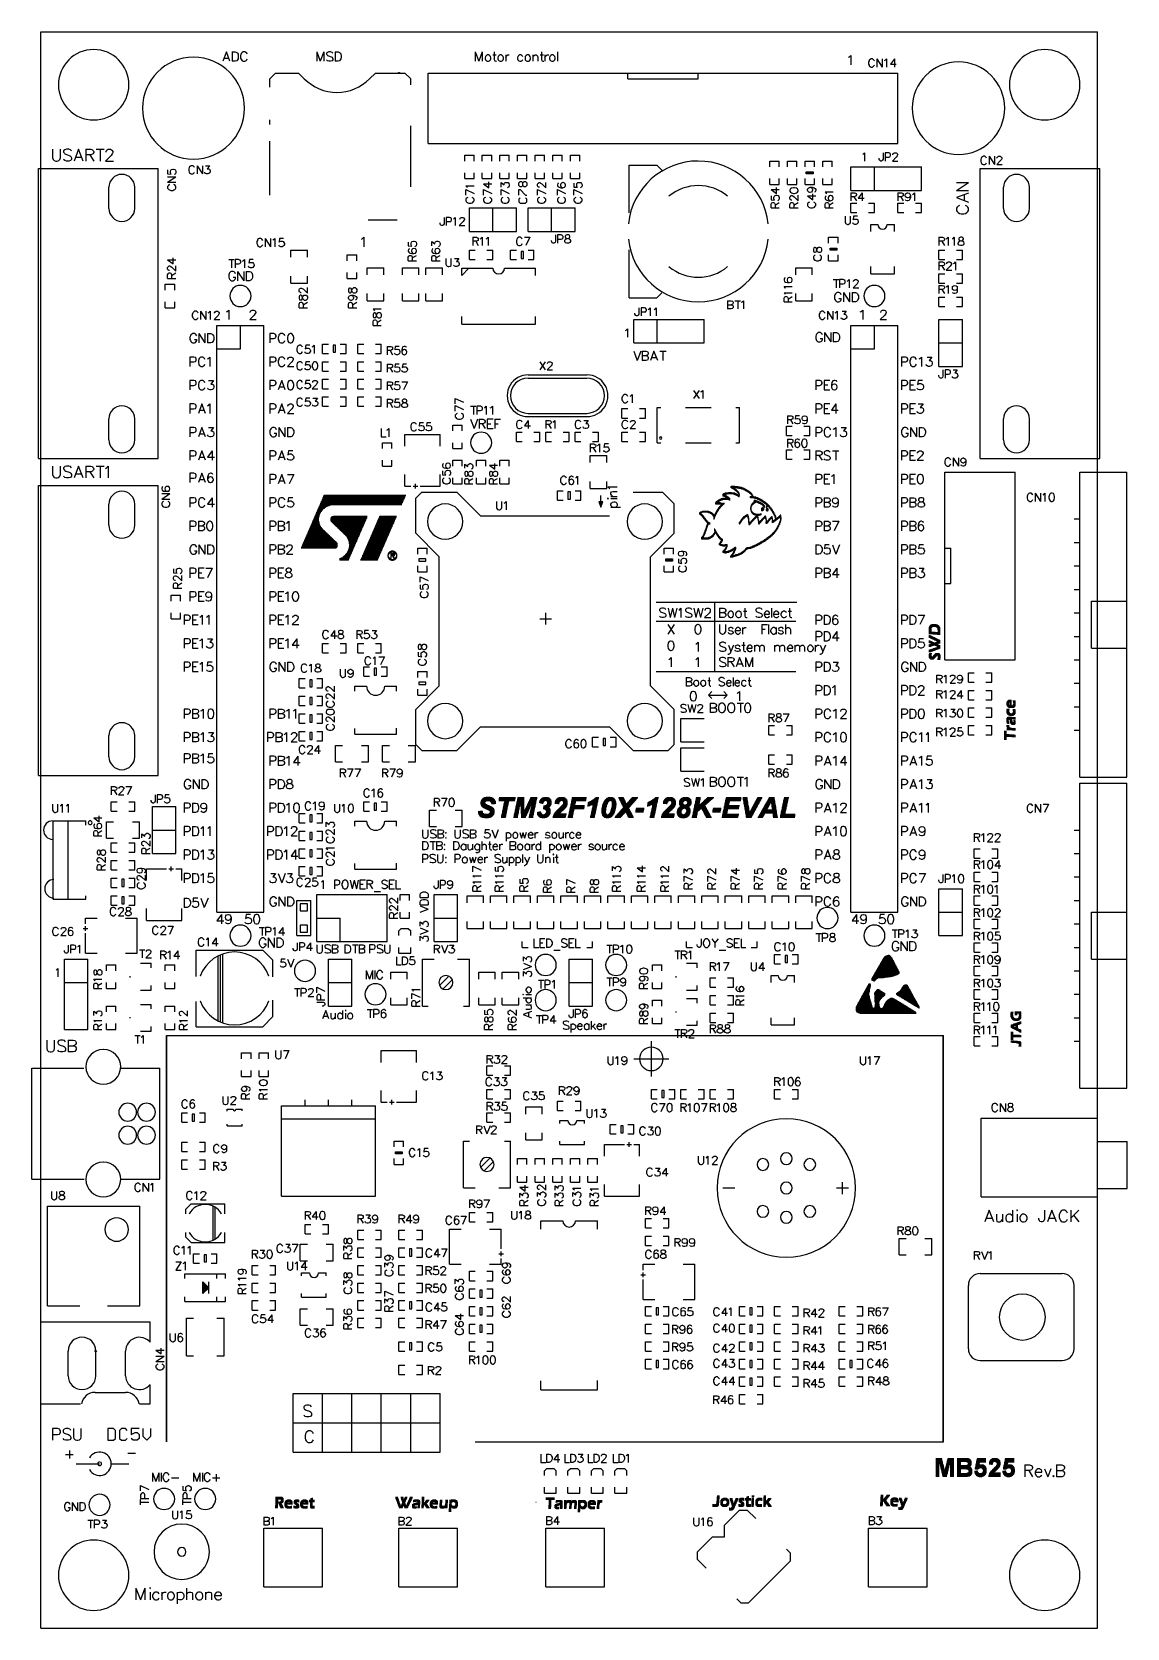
# Model space of a CAD drawing. Extents: x 38.11 to 42.78, y 50.2 to 57.
import ezdxf

# ---------------------------------------------------------------- set-up
doc = ezdxf.new("R2010")
doc.units = 0
doc.layers.get('0').update_dxf_attribs({"linetype": 'CONTINUOUS'})
doc.layers.add('gm1', color=3, linetype='CONTINUOUS')
doc.layers.add('gto', color=1, linetype='CONTINUOUS')

# ---------------------------------------------------------------- blocks, each defined once
blk = doc.blocks.new('D12')
blk.add_lwpolyline([(-0.015, -0.015), (0.015, -0.015), (0.015, 0.015), (-0.015, 0.015)], close=True)
blk = doc.blocks.new('D58')
blk.add_circle((0, 0), 0.0025)
blk = doc.blocks.new('D87')
blk.add_circle((0, 0), 0.003)
blk = doc.blocks.new('D92')
blk.add_lwpolyline([(-0.005, -0.015), (0.005, -0.015), (0.005, 0.015), (-0.005, 0.015)], close=True)
blk = doc.blocks.new('D93')
blk.add_lwpolyline([(-0.015, -0.005), (0.015, -0.005), (0.015, 0.005), (-0.015, 0.005)], close=True)

msp = doc.modelspace()

# ---------------------------------------------------------------- linework, layer by layer
at = {"layer": 'gm1', "color": 3}
for points in [[(38.15, 50.2), (38.15, 57), (42.65, 57)], [(38.15, 50.2), (42.65, 50.2), (42.65, 57)]]:
    msp.add_lwpolyline(points, dxfattribs=at)
at = {"layer": 'gto', "color": 1}
for points in [[(38.15, 50.2), (38.15, 57), (42.65, 57)], [(38.15, 50.2), (42.65, 50.2), (42.65, 57)], [(38.955, 56.875), (38.94, 56.915), (38.925, 56.875)], [(38.931, 56.888), (38.95, 56.888)], [(38.965, 56.915), (38.965, 56.875)], [(38.965, 56.915), (38.978, 56.915), (38.984, 56.913), (38.988, 56.909), (38.99, 56.905), (38.991, 56.9), (38.991, 56.89), (38.99, 56.885), (38.988, 56.881), (38.984, 56.877), (38.978, 56.875), (38.965, 56.875)], [(39.029, 56.905), (39.027, 56.909), (39.023, 56.913), (39.019, 56.915), (39.012, 56.915), (39.008, 56.913), (39.004, 56.909), (39.002, 56.905), (39, 56.9), (39, 56.89), (39.002, 56.885), (39.004, 56.881), (39.008, 56.877), (39.012, 56.875), (39.019, 56.875), (39.023, 56.877), (39.027, 56.881), (39.029, 56.885)], [(39.325, 56.915), (39.325, 56.875)], [(39.325, 56.915), (39.34, 56.875)], [(39.355, 56.915), (39.34, 56.875)], [(39.355, 56.915), (39.355, 56.875)], [(39.394, 56.909), (39.39, 56.913), (39.384, 56.915), (39.376, 56.915), (39.371, 56.913), (39.367, 56.909), (39.367, 56.905), (39.369, 56.902), (39.371, 56.9), (39.375, 56.898), (39.386, 56.894), (39.39, 56.892), (39.392, 56.89), (39.394, 56.886), (39.394, 56.881), (39.39, 56.877), (39.384, 56.875), (39.376, 56.875), (39.371, 56.877), (39.367, 56.881)], [(39.403, 56.915), (39.403, 56.875)], [(39.403, 56.915), (39.416, 56.915), (39.422, 56.913), (39.425, 56.909), (39.427, 56.905), (39.429, 56.9), (39.429, 56.89), (39.427, 56.885), (39.425, 56.881), (39.422, 56.877), (39.416, 56.875), (39.403, 56.875)], [(40, 56.915), (40, 56.875)], [(40, 56.915), (40.015, 56.875)], [(40.03, 56.915), (40.015, 56.875)], [(40.03, 56.915), (40.03, 56.875)], [(40.051, 56.902), (40.048, 56.9), (40.044, 56.896), (40.042, 56.89), (40.042, 56.886), (40.044, 56.881), (40.048, 56.877), (40.051, 56.875), (40.057, 56.875), (40.061, 56.877), (40.065, 56.881), (40.067, 56.886), (40.067, 56.89), (40.065, 56.896), (40.061, 56.9), (40.057, 56.902), (40.051, 56.902)], [(40.075, 56.902), (40.089, 56.902)], [(40.081, 56.915), (40.081, 56.883), (40.083, 56.877), (40.087, 56.875), (40.091, 56.875)], [(40.106, 56.902), (40.102, 56.9), (40.098, 56.896), (40.096, 56.89), (40.096, 56.886), (40.098, 56.881), (40.102, 56.877), (40.106, 56.875), (40.112, 56.875), (40.115, 56.877), (40.119, 56.881), (40.121, 56.886), (40.121, 56.89), (40.119, 56.896), (40.115, 56.9), (40.112, 56.902), (40.106, 56.902)], [(40.13, 56.902), (40.13, 56.875)], [(40.13, 56.89), (40.132, 56.896), (40.136, 56.9), (40.139, 56.902), (40.145, 56.902)], [(40.203, 56.896), (40.199, 56.9), (40.195, 56.902), (40.19, 56.902), (40.186, 56.9), (40.182, 56.896), (40.18, 56.89), (40.18, 56.886), (40.182, 56.881), (40.186, 56.877), (40.19, 56.875), (40.195, 56.875), (40.199, 56.877), (40.203, 56.881)], [(40.221, 56.902), (40.217, 56.9), (40.213, 56.896), (40.212, 56.89), (40.212, 56.886), (40.213, 56.881), (40.217, 56.877), (40.221, 56.875), (40.227, 56.875), (40.231, 56.877), (40.234, 56.881), (40.236, 56.886), (40.236, 56.89), (40.234, 56.896), (40.231, 56.9), (40.227, 56.902), (40.221, 56.902)], [(40.245, 56.902), (40.245, 56.875)], [(40.245, 56.894), (40.251, 56.9), (40.255, 56.902), (40.26, 56.902), (40.264, 56.9), (40.266, 56.894), (40.266, 56.875)], [(40.277, 56.902), (40.29, 56.902)], [(40.282, 56.915), (40.282, 56.883), (40.284, 56.877), (40.288, 56.875), (40.292, 56.875)], [(40.297, 56.902), (40.297, 56.875)], [(40.297, 56.89), (40.299, 56.896), (40.303, 56.9), (40.307, 56.902), (40.313, 56.902)], [(40.326, 56.902), (40.322, 56.9), (40.318, 56.896), (40.316, 56.89), (40.316, 56.886), (40.318, 56.881), (40.322, 56.877), (40.326, 56.875), (40.332, 56.875), (40.335, 56.877), (40.339, 56.881), (40.341, 56.886), (40.341, 56.89), (40.339, 56.896), (40.335, 56.9), (40.332, 56.902), (40.326, 56.902)], [(40.35, 56.915), (40.35, 56.875)], [(41.59, 56.892), (41.594, 56.894), (41.6, 56.9), (41.6, 56.86)], [(41.7, 56.877), (41.698, 56.88), (41.695, 56.883), (41.692, 56.885), (41.685, 56.885), (41.682, 56.883), (41.678, 56.88), (41.677, 56.877), (41.675, 56.872), (41.675, 56.863), (41.677, 56.858), (41.678, 56.855), (41.682, 56.852), (41.685, 56.85), (41.692, 56.85), (41.695, 56.852), (41.698, 56.855), (41.7, 56.858)], [(41.71, 56.885), (41.71, 56.85)], [(41.71, 56.885), (41.733, 56.85)], [(41.733, 56.885), (41.733, 56.85)], [(41.743, 56.878), (41.746, 56.88), (41.751, 56.885), (41.751, 56.85)], [(41.785, 56.885), (41.768, 56.862), (41.793, 56.862)], [(41.785, 56.885), (41.785, 56.85)], [(39.125, 56.765), (39.125, 56.8), (39.15, 56.825)], [(39.15, 56.825), (39.247, 56.825), (39.272, 56.8)], [(39.55, 56.8), (39.575, 56.825)], [(39.575, 56.825), (39.675, 56.825)], [(39.675, 56.825), (39.7, 56.825)], [(39.7, 56.825), (39.725, 56.8)], [(39.725, 56.775), (39.725, 56.8)], [(39.8, 56.525), (39.8, 56.825), (40.65, 56.825)], [(40.65, 56.8), (40.65, 56.825)], [(40.65, 56.825), (40.95, 56.825)], [(40.65, 56.8), (40.95, 56.8)], [(40.95, 56.8), (40.95, 56.825)], [(40.95, 56.825), (41.8, 56.825)], [(41.8, 56.525), (41.8, 56.825)], [(39.125, 56.605), (39.125, 56.625)], [(39.725, 56.34), (39.725, 56.6)], [(39.125, 56.305), (39.125, 56.535)], [(39.8, 56.525), (41.8, 56.525)], [(38.2, 56.5), (38.2, 56.464), (38.202, 56.457), (38.207, 56.452), (38.214, 56.45), (38.219, 56.45), (38.226, 56.452), (38.231, 56.457), (38.233, 56.464), (38.233, 56.5)], [(38.28, 56.493), (38.276, 56.498), (38.269, 56.5), (38.259, 56.5), (38.252, 56.498), (38.247, 56.493), (38.247, 56.488), (38.25, 56.483), (38.252, 56.481), (38.257, 56.479), (38.271, 56.474), (38.276, 56.471), (38.278, 56.469), (38.28, 56.464), (38.28, 56.457), (38.276, 56.452), (38.269, 56.45), (38.259, 56.45), (38.252, 56.452), (38.247, 56.457)], [(38.33, 56.45), (38.311, 56.5), (38.292, 56.45)], [(38.299, 56.467), (38.323, 56.467)], [(38.341, 56.5), (38.341, 56.45)], [(38.341, 56.5), (38.363, 56.5), (38.37, 56.498), (38.372, 56.495), (38.375, 56.49), (38.375, 56.486), (38.372, 56.481), (38.37, 56.479), (38.363, 56.476), (38.341, 56.476)], [(38.358, 56.476), (38.375, 56.45)], [(38.386, 56.5), (38.419, 56.5)], [(38.403, 56.5), (38.403, 56.45)], [(38.428, 56.488), (38.428, 56.49), (38.43, 56.495), (38.432, 56.498), (38.437, 56.5), (38.447, 56.5), (38.451, 56.498), (38.454, 56.495), (38.456, 56.49), (38.456, 56.486), (38.454, 56.481), (38.449, 56.474), (38.425, 56.45), (38.459, 56.45)], [(39.955, 56.45), (39.955, 56.475), (39.995, 56.475)], [(39.995, 56.45), (39.995, 56.475)], [(40.03, 56.45), (40.03, 56.475), (40.07, 56.475)], [(40.07, 56.45), (40.07, 56.475)], [(40.105, 56.475), (40.145, 56.475)], [(40.105, 56.45), (40.105, 56.475)], [(40.145, 56.45), (40.145, 56.475)], [(40.18, 56.475), (40.22, 56.475)], [(40.18, 56.45), (40.18, 56.475)], [(40.22, 56.45), (40.22, 56.475)], [(40.255, 56.45), (40.255, 56.475), (40.295, 56.475)], [(40.295, 56.45), (40.295, 56.475)], [(40.33, 56.45), (40.33, 56.475), (40.37, 56.475)], [(40.37, 56.45), (40.37, 56.475)], [(40.405, 56.45), (40.405, 56.475), (40.445, 56.475)], [(40.445, 56.45), (40.445, 56.475)], [(41.255, 56.45), (41.295, 56.45)], [(41.255, 56.425), (41.255, 56.45)], [(41.295, 56.425), (41.295, 56.45)], [(41.33, 56.425), (41.33, 56.45), (41.37, 56.45)], [(41.37, 56.425), (41.37, 56.45)], [(41.405, 56.425), (41.405, 56.45), (41.445, 56.45)], [(41.445, 56.425), (41.445, 56.45)], [(41.48, 56.45), (41.52, 56.45)], [(41.48, 56.425), (41.48, 56.45)], [(41.52, 56.425), (41.52, 56.45)], [(41.65, 56.478), (41.653, 56.48), (41.658, 56.485), (41.658, 56.45)], [(41.737, 56.485), (41.737, 56.458), (41.735, 56.453), (41.733, 56.452), (41.73, 56.45), (41.727, 56.45), (41.723, 56.452), (41.722, 56.453), (41.72, 56.458), (41.72, 56.462)], [(41.746, 56.467), (41.761, 56.467), (41.766, 56.468), (41.767, 56.47), (41.769, 56.473), (41.769, 56.478), (41.767, 56.482), (41.766, 56.483), (41.761, 56.485), (41.746, 56.485), (41.746, 56.45)], [(41.778, 56.477), (41.778, 56.478), (41.78, 56.482), (41.782, 56.483), (41.785, 56.485), (41.792, 56.485), (41.795, 56.483), (41.797, 56.482), (41.798, 56.478), (41.798, 56.475), (41.797, 56.472), (41.793, 56.467), (41.777, 56.45), (41.8, 56.45)], [(42.178, 56.462), (42.176, 56.465), (42.173, 56.468), (42.17, 56.47), (42.163, 56.47), (42.16, 56.468), (42.156, 56.465), (42.155, 56.462), (42.153, 56.457), (42.153, 56.448), (42.155, 56.443), (42.156, 56.44), (42.16, 56.437), (42.163, 56.435), (42.17, 56.435), (42.173, 56.437), (42.176, 56.44), (42.178, 56.443)], [(42.188, 56.47), (42.188, 56.435)], [(42.188, 56.47), (42.211, 56.435)], [(42.211, 56.47), (42.211, 56.435)], [(42.222, 56.462), (42.222, 56.463), (42.224, 56.467), (42.226, 56.468), (42.229, 56.47), (42.236, 56.47), (42.239, 56.468), (42.241, 56.467), (42.242, 56.463), (42.242, 56.46), (42.241, 56.457), (42.237, 56.452), (42.221, 56.435), (42.244, 56.435)], [(38.14, 55.182), (38.14, 56.418), (38.65, 56.418)], [(38.65, 55.182), (38.65, 56.418)], [(38.69, 56.413), (38.69, 56.396), (38.705, 56.394), (38.703, 56.396), (38.702, 56.401), (38.702, 56.406), (38.703, 56.411), (38.707, 56.414), (38.712, 56.416), (38.715, 56.416), (38.72, 56.414), (38.723, 56.411), (38.725, 56.406), (38.725, 56.401), (38.723, 56.396), (38.722, 56.394), (38.718, 56.393)], [(38.69, 56.36), (38.725, 56.383)], [(38.69, 56.383), (38.725, 56.383)], [(38.805, 56.422), (38.803, 56.425), (38.8, 56.428), (38.797, 56.43), (38.79, 56.43), (38.787, 56.428), (38.783, 56.425), (38.782, 56.422), (38.78, 56.417), (38.78, 56.408), (38.782, 56.403), (38.783, 56.4), (38.787, 56.397), (38.79, 56.395), (38.797, 56.395), (38.8, 56.397), (38.803, 56.4), (38.805, 56.403)], [(38.815, 56.43), (38.815, 56.395)], [(38.815, 56.43), (38.838, 56.395)], [(38.838, 56.43), (38.838, 56.395)], [(38.851, 56.43), (38.869, 56.43), (38.859, 56.417), (38.864, 56.417), (38.868, 56.415), (38.869, 56.413), (38.871, 56.408), (38.871, 56.405), (38.869, 56.4), (38.866, 56.397), (38.861, 56.395), (38.856, 56.395), (38.851, 56.397), (38.849, 56.398), (38.848, 56.402)], [(39.955, 56.375), (39.955, 56.4)], [(39.955, 56.375), (39.995, 56.375)], [(39.995, 56.375), (39.995, 56.4)], [(40.03, 56.375), (40.03, 56.4)], [(40.03, 56.375), (40.07, 56.375)], [(40.07, 56.375), (40.07, 56.4)], [(40.105, 56.375), (40.105, 56.4)], [(40.105, 56.375), (40.145, 56.375), (40.145, 56.4)], [(40.18, 56.375), (40.18, 56.4)], [(40.18, 56.375), (40.22, 56.375), (40.22, 56.4)], [(40.255, 56.375), (40.255, 56.4)], [(40.255, 56.375), (40.295, 56.375)], [(40.295, 56.375), (40.295, 56.4)], [(40.33, 56.375), (40.33, 56.4)], [(40.33, 56.375), (40.37, 56.375)], [(40.37, 56.375), (40.37, 56.4)], [(40.405, 56.375), (40.405, 56.4)], [(40.405, 56.375), (40.445, 56.375)], [(40.445, 56.375), (40.445, 56.4)], [(40.655, 56.229), (40.655, 56.433), (40.773, 56.433)], [(40.773, 56.433), (40.796, 56.41)], [(41.255, 56.35), (41.255, 56.375)], [(41.255, 56.35), (41.295, 56.35), (41.295, 56.375)], [(41.33, 56.35), (41.33, 56.375)], [(41.37, 56.35), (41.37, 56.375)], [(41.405, 56.35), (41.405, 56.375)], [(41.41, 56.396), (41.41, 56.404), (41.439, 56.404), (41.439, 56.396), (41.41, 56.396)], [(41.411, 56.396), (41.411, 56.404), (41.439, 56.404), (41.439, 56.396), (41.411, 56.396)], [(41.412, 56.397), (41.412, 56.403), (41.438, 56.403), (41.438, 56.397), (41.412, 56.397)], [(41.413, 56.398), (41.413, 56.402), (41.437, 56.402), (41.437, 56.398), (41.413, 56.398)], [(41.414, 56.399), (41.414, 56.401), (41.436, 56.401), (41.436, 56.399), (41.414, 56.399)], [(41.415, 56.4), (41.415, 56.4), (41.435, 56.4), (41.435, 56.4), (41.415, 56.4)], [(41.416, 56.4), (41.435, 56.401)], [(41.445, 56.35), (41.445, 56.375)], [(41.48, 56.35), (41.48, 56.375)], [(41.48, 56.35), (41.52, 56.35), (41.52, 56.375)], [(41.6, 56.325), (41.9, 56.325), (41.9, 56.425)], [(41.6, 56.425), (41.9, 56.425)], [(41.6, 56.325), (41.6, 56.425)], [(41.7, 56.325), (41.7, 56.425)], [(42.15, 55.182), (42.15, 56.418)], [(42.15, 55.182), (42.66, 55.182), (42.66, 56.418)], [(42.15, 56.418), (42.66, 56.418)], [(38.44, 56.248), (38.44, 56.338)], [(38.55, 56.248), (38.55, 56.338)], [(38.69, 56.36), (38.725, 56.36)], [(38.698, 56.35), (38.695, 56.348), (38.692, 56.345), (38.69, 56.342), (38.69, 56.335), (38.692, 56.332), (38.695, 56.328), (38.698, 56.327), (38.703, 56.325), (38.712, 56.325), (38.717, 56.327), (38.72, 56.328), (38.723, 56.332), (38.725, 56.335), (38.725, 56.342), (38.723, 56.345), (38.72, 56.348), (38.717, 56.35)], [(39.967, 56.336), (39.965, 56.339), (39.96, 56.344), (39.995, 56.344)], [(39.96, 56.328), (39.995, 56.311)], [(39.96, 56.305), (39.96, 56.328)], [(40.035, 56.353), (40.058, 56.336), (40.058, 56.361)], [(40.035, 56.353), (40.07, 56.353)], [(40.035, 56.328), (40.07, 56.311)], [(40.035, 56.305), (40.035, 56.328)], [(40.11, 56.339), (40.11, 56.358), (40.123, 56.348), (40.123, 56.353), (40.125, 56.356), (40.127, 56.358), (40.132, 56.359), (40.135, 56.359), (40.14, 56.358), (40.143, 56.354), (40.145, 56.349), (40.145, 56.344), (40.143, 56.339), (40.142, 56.338), (40.138, 56.336)], [(40.11, 56.328), (40.145, 56.311)], [(40.11, 56.305), (40.11, 56.328)], [(40.191, 56.34), (40.185, 56.346), (40.185, 56.357), (40.191, 56.363), (40.197, 56.363), (40.203, 56.357), (40.208, 56.363), (40.214, 56.363), (40.22, 56.357), (40.22, 56.346), (40.214, 56.34), (40.208, 56.34), (40.203, 56.346), (40.197, 56.34), (40.191, 56.34)], [(40.185, 56.305), (40.185, 56.328), (40.191, 56.328), (40.214, 56.305), (40.22, 56.305)], [(40.203, 56.346), (40.203, 56.357)], [(40.273, 56.338), (40.272, 56.338), (40.268, 56.339), (40.267, 56.341), (40.265, 56.344), (40.265, 56.351), (40.267, 56.354), (40.268, 56.356), (40.272, 56.358), (40.275, 56.358), (40.278, 56.356), (40.283, 56.353), (40.3, 56.336), (40.3, 56.359)], [(40.265, 56.328), (40.3, 56.311)], [(40.265, 56.305), (40.265, 56.328)], [(40.355, 56.356), (40.352, 56.354), (40.35, 56.349), (40.35, 56.346), (40.352, 56.341), (40.357, 56.338), (40.365, 56.336), (40.373, 56.336), (40.38, 56.338), (40.383, 56.341), (40.385, 56.346), (40.385, 56.348), (40.383, 56.353), (40.38, 56.356), (40.375, 56.358), (40.373, 56.358), (40.368, 56.356), (40.365, 56.353), (40.363, 56.348), (40.363, 56.346), (40.365, 56.341), (40.368, 56.338), (40.373, 56.336)], [(40.35, 56.328), (40.385, 56.311)], [(40.35, 56.305), (40.35, 56.328)], [(40.42, 56.356), (40.42, 56.339), (40.435, 56.338), (40.433, 56.339), (40.432, 56.344), (40.432, 56.349), (40.433, 56.354), (40.437, 56.358), (40.442, 56.359), (40.445, 56.359), (40.45, 56.358), (40.453, 56.354), (40.455, 56.349), (40.455, 56.344), (40.453, 56.339), (40.452, 56.338), (40.448, 56.336)], [(40.42, 56.328), (40.455, 56.311)], [(40.42, 56.305), (40.42, 56.328)], [(41.26, 56.329), (41.283, 56.312), (41.283, 56.337)], [(41.26, 56.329), (41.295, 56.329)], [(41.26, 56.301), (41.26, 56.284), (41.275, 56.283), (41.273, 56.284), (41.272, 56.289), (41.272, 56.294), (41.273, 56.299), (41.277, 56.303), (41.282, 56.304), (41.285, 56.304), (41.29, 56.303), (41.293, 56.299), (41.295, 56.294), (41.295, 56.289), (41.293, 56.284), (41.292, 56.283), (41.288, 56.281)], [(41.33, 56.35), (41.37, 56.35)], [(41.34, 56.322), (41.342, 56.317), (41.347, 56.314), (41.355, 56.312), (41.36, 56.312), (41.368, 56.314), (41.373, 56.317), (41.375, 56.322), (41.375, 56.326), (41.373, 56.331), (41.368, 56.334), (41.36, 56.336), (41.355, 56.336), (41.347, 56.334), (41.342, 56.331), (41.34, 56.326), (41.34, 56.322)], [(41.348, 56.283), (41.347, 56.283), (41.343, 56.284), (41.342, 56.286), (41.34, 56.289), (41.34, 56.296), (41.342, 56.299), (41.343, 56.301), (41.347, 56.303), (41.35, 56.303), (41.353, 56.301), (41.358, 56.298), (41.375, 56.281), (41.375, 56.304)], [(41.405, 56.35), (41.445, 56.35)], [(41.427, 56.338), (41.432, 56.336), (41.435, 56.333), (41.437, 56.328), (41.437, 56.326), (41.435, 56.321), (41.432, 56.318), (41.427, 56.316), (41.425, 56.316), (41.42, 56.318), (41.417, 56.321), (41.415, 56.326), (41.415, 56.328), (41.417, 56.333), (41.42, 56.336), (41.427, 56.338), (41.435, 56.338), (41.443, 56.336), (41.448, 56.333), (41.45, 56.328), (41.45, 56.324), (41.448, 56.319), (41.445, 56.318)], [(41.415, 56.301), (41.438, 56.285), (41.438, 56.31)], [(41.497, 56.31), (41.495, 56.314), (41.49, 56.319), (41.525, 56.319)], [(41.6, 56.315), (41.6, 56.28)], [(41.6, 56.315), (41.615, 56.315), (41.62, 56.313), (41.622, 56.312), (41.623, 56.308), (41.623, 56.305), (41.622, 56.302), (41.62, 56.3), (41.615, 56.298), (41.6, 56.298)], [(41.648, 56.315), (41.631, 56.292), (41.656, 56.292)], [(41.648, 56.315), (41.648, 56.28)], [(41.8, 56.315), (41.8, 56.28)], [(41.8, 56.315), (41.815, 56.315), (41.82, 56.313), (41.822, 56.312), (41.823, 56.308), (41.823, 56.305), (41.822, 56.302), (41.82, 56.3), (41.815, 56.298), (41.8, 56.298)], [(41.853, 56.303), (41.851, 56.298), (41.848, 56.295), (41.843, 56.293), (41.841, 56.293), (41.836, 56.295), (41.833, 56.298), (41.831, 56.303), (41.831, 56.305), (41.833, 56.31), (41.836, 56.313), (41.841, 56.315), (41.843, 56.315), (41.848, 56.313), (41.851, 56.31), (41.853, 56.303), (41.853, 56.295), (41.851, 56.287), (41.848, 56.282), (41.843, 56.28), (41.839, 56.28), (41.834, 56.282), (41.833, 56.285)], [(41.862, 56.308), (41.866, 56.31), (41.871, 56.315), (41.871, 56.28)], [(42.05, 56.325), (42.1, 56.358)], [(42.05, 56.358), (42.1, 56.358)], [(42.05, 56.325), (42.1, 56.325)], [(42.1, 56.313), (42.05, 56.294), (42.1, 56.275)], [(42.083, 56.282), (42.083, 56.306)], [(42.25, 56.248), (42.25, 56.338)], [(42.36, 56.248), (42.36, 56.338)], [(39.968, 56.295), (39.965, 56.293), (39.962, 56.29), (39.96, 56.287), (39.96, 56.28), (39.962, 56.277), (39.965, 56.273), (39.968, 56.272), (39.973, 56.27), (39.982, 56.27), (39.987, 56.272), (39.99, 56.273), (39.993, 56.277), (39.995, 56.28), (39.995, 56.287), (39.993, 56.29), (39.99, 56.293), (39.987, 56.295)], [(39.975, 56.25), (40.175, 56.25)], [(39.975, 56.15), (39.975, 56.25)], [(39.975, 56.15), (40.175, 56.15), (40.175, 56.25)], [(40.043, 56.295), (40.04, 56.293), (40.037, 56.29), (40.035, 56.287), (40.035, 56.28), (40.037, 56.277), (40.04, 56.273), (40.043, 56.272), (40.048, 56.27), (40.057, 56.27), (40.062, 56.272), (40.065, 56.273), (40.068, 56.277), (40.07, 56.28), (40.07, 56.287), (40.068, 56.29), (40.065, 56.293), (40.062, 56.295)], [(40.075, 56.15), (40.075, 56.25)], [(40.118, 56.295), (40.115, 56.293), (40.112, 56.29), (40.11, 56.287), (40.11, 56.28), (40.112, 56.277), (40.115, 56.273), (40.118, 56.272), (40.123, 56.27), (40.132, 56.27), (40.137, 56.272), (40.14, 56.273), (40.143, 56.277), (40.145, 56.28), (40.145, 56.287), (40.143, 56.29), (40.14, 56.293), (40.137, 56.295)], [(40.191, 56.293), (40.185, 56.287), (40.185, 56.276), (40.191, 56.27), (40.214, 56.27), (40.22, 56.276), (40.22, 56.287), (40.214, 56.293)], [(40.225, 56.25), (40.425, 56.25)], [(40.225, 56.15), (40.225, 56.25)], [(40.225, 56.15), (40.425, 56.15), (40.425, 56.25)], [(40.273, 56.295), (40.27, 56.293), (40.267, 56.29), (40.265, 56.287), (40.265, 56.28), (40.267, 56.277), (40.27, 56.273), (40.273, 56.272), (40.278, 56.27), (40.287, 56.27), (40.292, 56.272), (40.295, 56.273), (40.298, 56.277), (40.3, 56.28), (40.3, 56.287), (40.298, 56.29), (40.295, 56.293), (40.292, 56.295)], [(40.325, 56.15), (40.325, 56.25)], [(40.358, 56.295), (40.355, 56.293), (40.352, 56.29), (40.35, 56.287), (40.35, 56.28), (40.352, 56.277), (40.355, 56.273), (40.358, 56.272), (40.363, 56.27), (40.372, 56.27), (40.377, 56.272), (40.38, 56.273), (40.383, 56.277), (40.385, 56.28), (40.385, 56.287), (40.383, 56.29), (40.38, 56.293), (40.377, 56.295)], [(40.428, 56.295), (40.425, 56.293), (40.422, 56.29), (40.42, 56.287), (40.42, 56.28), (40.422, 56.277), (40.425, 56.273), (40.428, 56.272), (40.433, 56.27), (40.442, 56.27), (40.447, 56.272), (40.45, 56.273), (40.453, 56.277), (40.455, 56.28), (40.455, 56.287), (40.453, 56.29), (40.45, 56.293), (40.447, 56.295)], [(41.26, 56.25), (41.26, 56.265), (41.262, 56.27), (41.263, 56.272), (41.267, 56.273), (41.27, 56.273), (41.273, 56.272), (41.275, 56.27), (41.277, 56.265), (41.277, 56.25)], [(41.26, 56.25), (41.295, 56.25)], [(41.277, 56.262), (41.295, 56.273)], [(41.34, 56.25), (41.34, 56.265), (41.342, 56.27), (41.343, 56.272), (41.347, 56.273), (41.35, 56.273), (41.353, 56.272), (41.355, 56.27), (41.357, 56.265), (41.357, 56.25)], [(41.34, 56.25), (41.375, 56.25)], [(41.357, 56.262), (41.375, 56.273)], [(41.415, 56.301), (41.45, 56.301)], [(41.423, 56.275), (41.42, 56.273), (41.417, 56.27), (41.415, 56.267), (41.415, 56.26), (41.417, 56.257), (41.42, 56.253), (41.423, 56.252), (41.428, 56.25), (41.437, 56.25), (41.442, 56.252), (41.445, 56.253), (41.448, 56.257), (41.45, 56.26), (41.45, 56.267), (41.448, 56.27), (41.445, 56.273), (41.442, 56.275)], [(41.495, 56.301), (41.492, 56.299), (41.49, 56.294), (41.49, 56.291), (41.492, 56.286), (41.497, 56.283), (41.505, 56.281), (41.513, 56.281), (41.52, 56.283), (41.523, 56.286), (41.525, 56.291), (41.525, 56.293), (41.523, 56.298), (41.52, 56.301), (41.515, 56.303), (41.513, 56.303), (41.508, 56.301), (41.505, 56.298), (41.503, 56.293), (41.503, 56.291), (41.505, 56.286), (41.508, 56.283), (41.513, 56.281)], [(41.49, 56.25), (41.49, 56.265), (41.492, 56.27), (41.493, 56.272), (41.497, 56.273), (41.5, 56.273), (41.503, 56.272), (41.505, 56.27), (41.507, 56.265), (41.507, 56.25)], [(41.49, 56.25), (41.525, 56.25)], [(41.507, 56.262), (41.525, 56.273)], [(41.6, 56.27), (41.625, 56.27)], [(41.6, 56.23), (41.6, 56.27)], [(41.612, 56.298), (41.623, 56.28)], [(41.675, 56.23), (41.7, 56.23), (41.7, 56.27)], [(41.675, 56.27), (41.7, 56.27)], [(41.8, 56.27), (41.825, 56.27)], [(41.8, 56.23), (41.8, 56.27)], [(41.812, 56.298), (41.823, 56.28)], [(41.875, 56.23), (41.9, 56.23), (41.9, 56.27)], [(41.875, 56.27), (41.9, 56.27)], [(42.062, 56.261), (42.057, 56.258), (42.052, 56.254), (42.05, 56.249), (42.05, 56.239), (42.052, 56.235), (42.057, 56.23), (42.062, 56.227), (42.069, 56.225), (42.081, 56.225), (42.088, 56.227), (42.093, 56.23), (42.098, 56.235), (42.1, 56.239), (42.1, 56.249), (42.098, 56.254), (42.093, 56.258), (42.088, 56.261)], [(39.544, 56.2), (39.651, 56.2)], [(39.651, 56.2), (39.668, 56.2)], [(39.867, 56.21), (39.867, 56.183), (39.865, 56.178), (39.863, 56.177), (39.86, 56.175), (39.857, 56.175), (39.853, 56.177), (39.852, 56.178), (39.85, 56.183), (39.85, 56.187)], [(39.876, 56.192), (39.891, 56.192), (39.896, 56.193), (39.897, 56.195), (39.899, 56.198), (39.899, 56.203), (39.897, 56.207), (39.896, 56.208), (39.891, 56.21), (39.876, 56.21), (39.876, 56.175)], [(39.907, 56.203), (39.91, 56.205), (39.915, 56.21), (39.915, 56.175)], [(39.934, 56.202), (39.934, 56.203), (39.936, 56.207), (39.937, 56.208), (39.941, 56.21), (39.947, 56.21), (39.951, 56.208), (39.952, 56.207), (39.954, 56.203), (39.954, 56.2), (39.952, 56.197), (39.949, 56.192), (39.932, 56.175), (39.956, 56.175)], [(41.575, 56.215), (41.575, 56.19), (41.577, 56.185), (41.58, 56.182), (41.585, 56.18), (41.588, 56.18), (41.593, 56.182), (41.597, 56.185), (41.598, 56.19), (41.598, 56.215)], [(41.6, 56.23), (41.625, 56.23)], [(41.628, 56.215), (41.611, 56.215), (41.61, 56.2), (41.611, 56.202), (41.616, 56.203), (41.621, 56.203), (41.626, 56.202), (41.63, 56.198), (41.631, 56.193), (41.631, 56.19), (41.63, 56.185), (41.626, 56.182), (41.621, 56.18), (41.616, 56.18), (41.611, 56.182), (41.61, 56.183), (41.608, 56.187)], [(41.685, 56.15), (41.685, 56.18), (41.715, 56.18)], [(41.755, 56.18), (41.785, 56.18)], [(41.785, 56.15), (41.785, 56.18)], [(41.8, 56.23), (41.825, 56.23)], [(39.095, 56.112), (39.093, 56.115), (39.09, 56.118), (39.087, 56.12), (39.08, 56.12), (39.077, 56.118), (39.073, 56.115), (39.072, 56.112), (39.07, 56.107), (39.07, 56.098), (39.072, 56.093), (39.073, 56.09), (39.077, 56.087), (39.08, 56.085), (39.087, 56.085), (39.09, 56.087), (39.093, 56.09), (39.095, 56.093)], [(39.105, 56.12), (39.105, 56.085)], [(39.105, 56.12), (39.128, 56.085)], [(39.128, 56.12), (39.128, 56.085)], [(39.138, 56.113), (39.141, 56.115), (39.146, 56.12), (39.146, 56.085)], [(39.183, 56.12), (39.167, 56.12), (39.165, 56.105), (39.167, 56.107), (39.172, 56.108), (39.177, 56.108), (39.182, 56.107), (39.185, 56.103), (39.187, 56.098), (39.187, 56.095), (39.185, 56.09), (39.182, 56.087), (39.177, 56.085), (39.172, 56.085), (39.167, 56.087), (39.165, 56.088), (39.163, 56.092)], [(39.515, 56.117), (39.519, 56.119), (39.525, 56.125), (39.525, 56.085)], [(39.715, 56.105), (39.715, 56.089), (39.73, 56.087), (39.728, 56.089), (39.727, 56.094), (39.727, 56.099), (39.728, 56.104), (39.732, 56.107), (39.737, 56.109), (39.74, 56.109), (39.745, 56.107), (39.748, 56.104), (39.75, 56.099), (39.75, 56.094), (39.748, 56.089), (39.747, 56.087), (39.743, 56.085)], [(39.815, 56.089), (39.815, 56.107), (39.828, 56.097), (39.828, 56.102), (39.83, 56.105), (39.832, 56.107), (39.837, 56.109), (39.84, 56.109), (39.845, 56.107), (39.848, 56.104), (39.85, 56.099), (39.85, 56.094), (39.848, 56.089), (39.847, 56.087), (39.843, 56.085)], [(39.99, 56.125), (39.99, 56.09)], [(39.99, 56.125), (40.005, 56.125), (40.01, 56.123), (40.012, 56.122), (40.013, 56.118), (40.013, 56.115), (40.012, 56.112), (40.01, 56.11), (40.005, 56.108), (39.99, 56.108)], [(40.002, 56.108), (40.013, 56.09)], [(40.021, 56.118), (40.024, 56.12), (40.029, 56.125), (40.029, 56.09)], [(40.047, 56.118), (40.05, 56.12), (40.055, 56.125), (40.055, 56.09)], [(40.2, 56.117), (40.198, 56.12), (40.195, 56.123), (40.192, 56.125), (40.185, 56.125), (40.182, 56.123), (40.178, 56.12), (40.177, 56.117), (40.175, 56.112), (40.175, 56.103), (40.177, 56.098), (40.178, 56.095), (40.182, 56.092), (40.185, 56.09), (40.192, 56.09), (40.195, 56.092), (40.198, 56.095), (40.2, 56.098)], [(40.21, 56.125), (40.233, 56.125)], [(40.233, 56.125), (40.216, 56.09)], [(40.342, 56.135), (40.342, 56.108), (40.34, 56.103), (40.338, 56.102), (40.335, 56.1), (40.332, 56.1), (40.328, 56.102), (40.327, 56.103), (40.325, 56.108), (40.325, 56.112)], [(40.351, 56.117), (40.366, 56.117), (40.371, 56.118), (40.372, 56.12), (40.374, 56.123), (40.374, 56.128), (40.372, 56.132), (40.371, 56.133), (40.366, 56.135), (40.351, 56.135), (40.351, 56.1)], [(40.39, 56.135), (40.385, 56.133), (40.383, 56.13), (40.383, 56.127), (40.385, 56.123), (40.388, 56.122), (40.395, 56.12), (40.4, 56.118), (40.403, 56.115), (40.405, 56.112), (40.405, 56.107), (40.403, 56.103), (40.402, 56.102), (40.397, 56.1), (40.39, 56.1), (40.385, 56.102), (40.383, 56.103), (40.382, 56.107), (40.382, 56.112), (40.383, 56.115), (40.387, 56.118), (40.392, 56.12), (40.398, 56.122), (40.402, 56.123), (40.403, 56.127), (40.403, 56.13), (40.402, 56.133), (40.397, 56.135), (40.39, 56.135)], [(41.505, 56.125), (41.545, 56.125)], [(41.505, 56.1), (41.505, 56.125)], [(41.545, 56.1), (41.545, 56.125)], [(41.975, 56.125), (41.975, 56.09)], [(41.975, 56.125), (41.99, 56.125), (41.995, 56.123), (41.997, 56.122), (41.998, 56.118), (41.998, 56.115), (41.997, 56.112), (41.995, 56.11), (41.99, 56.108), (41.975, 56.108)], [(41.987, 56.108), (41.998, 56.09)], [(42.006, 56.118), (42.009, 56.12), (42.014, 56.125), (42.014, 56.09)], [(42.032, 56.118), (42.035, 56.12), (42.04, 56.125), (42.04, 56.09)], [(42.066, 56.125), (42.061, 56.123), (42.059, 56.12), (42.059, 56.117), (42.061, 56.113), (42.064, 56.112), (42.071, 56.11), (42.076, 56.108), (42.079, 56.105), (42.081, 56.102), (42.081, 56.097), (42.079, 56.093), (42.077, 56.092), (42.072, 56.09), (42.066, 56.09), (42.061, 56.092), (42.059, 56.093), (42.057, 56.097), (42.057, 56.102), (42.059, 56.105), (42.062, 56.108), (42.067, 56.11), (42.074, 56.112), (42.077, 56.113), (42.079, 56.117), (42.079, 56.12), (42.077, 56.123), (42.072, 56.125), (42.066, 56.125)], [(38.69, 56.029), (38.713, 56.012), (38.713, 56.037)], [(39.215, 56.04), (39.215, 56.07), (39.285, 56.07)], [(39.285, 56.04), (39.285, 56.07)], [(39.455, 56.05), (39.495, 56.05)], [(39.455, 56.025), (39.455, 56.05)], [(39.495, 56.025), (39.495, 56.05)], [(39.72, 56.076), (39.717, 56.074), (39.715, 56.069), (39.715, 56.066), (39.717, 56.061), (39.722, 56.058), (39.73, 56.056), (39.738, 56.056), (39.745, 56.058), (39.748, 56.061), (39.75, 56.066), (39.75, 56.068), (39.748, 56.073), (39.745, 56.076), (39.74, 56.078), (39.738, 56.078), (39.733, 56.076), (39.73, 56.073), (39.728, 56.068), (39.728, 56.066), (39.73, 56.061), (39.733, 56.058), (39.738, 56.056)], [(39.715, 56.025), (39.715, 56.04), (39.717, 56.045), (39.718, 56.047), (39.722, 56.048), (39.725, 56.048), (39.728, 56.047), (39.73, 56.045), (39.732, 56.04), (39.732, 56.025)], [(39.732, 56.037), (39.75, 56.048)], [(39.82, 56.076), (39.817, 56.074), (39.815, 56.069), (39.815, 56.066), (39.817, 56.061), (39.822, 56.058), (39.83, 56.056), (39.838, 56.056), (39.845, 56.058), (39.848, 56.061), (39.85, 56.066), (39.85, 56.068), (39.848, 56.073), (39.845, 56.076), (39.84, 56.078), (39.838, 56.078), (39.833, 56.076), (39.83, 56.073), (39.828, 56.068), (39.828, 56.066), (39.83, 56.061), (39.833, 56.058), (39.838, 56.056)], [(39.815, 56.025), (39.815, 56.04), (39.817, 56.045), (39.818, 56.047), (39.822, 56.048), (39.825, 56.048), (39.828, 56.047), (39.83, 56.045), (39.832, 56.04), (39.832, 56.025)], [(39.832, 56.037), (39.85, 56.048)], [(39.875, 56.035), (39.875, 56.01), (39.877, 56.005), (39.88, 56.002), (39.885, 56), (39.888, 56), (39.893, 56.002), (39.897, 56.005), (39.898, 56.01), (39.898, 56.035)], [(39.911, 56.035), (39.93, 56.035), (39.92, 56.022), (39.925, 56.022), (39.928, 56.02), (39.93, 56.018), (39.931, 56.013), (39.931, 56.01), (39.93, 56.005), (39.926, 56.002), (39.921, 56), (39.916, 56), (39.911, 56.002), (39.91, 56.003), (39.908, 56.007)], [(39.975, 56.03), (39.975, 56.07), (40, 56.07)], [(40.05, 56.07), (40.075, 56.07)], [(40.075, 56.03), (40.075, 56.07)], [(40.15, 56.03), (40.15, 56.07), (40.175, 56.07)], [(40.225, 56.07), (40.25, 56.07)], [(40.25, 56.03), (40.25, 56.07)], [(40.655, 55.867), (40.655, 56.071)], [(41.44, 56.068), (41.442, 56.063), (41.445, 56.061), (41.448, 56.061), (41.452, 56.063), (41.453, 56.066), (41.455, 56.073), (41.457, 56.078), (41.46, 56.081), (41.463, 56.083), (41.468, 56.083), (41.472, 56.081), (41.473, 56.08), (41.475, 56.075), (41.475, 56.068), (41.473, 56.063), (41.472, 56.061), (41.468, 56.06), (41.463, 56.06), (41.46, 56.061), (41.457, 56.065), (41.455, 56.07), (41.453, 56.076), (41.452, 56.08), (41.448, 56.081), (41.445, 56.081), (41.442, 56.08), (41.44, 56.075), (41.44, 56.068)], [(41.448, 56.05), (41.445, 56.048), (41.442, 56.045), (41.44, 56.042), (41.44, 56.035), (41.442, 56.032), (41.445, 56.028), (41.448, 56.027), (41.453, 56.025), (41.462, 56.025), (41.467, 56.027), (41.47, 56.028), (41.473, 56.032), (41.475, 56.035), (41.475, 56.042), (41.473, 56.045), (41.47, 56.048), (41.467, 56.05)], [(41.505, 56.025), (41.505, 56.05)], [(41.505, 56.025), (41.545, 56.025), (41.545, 56.05)], [(41.511, 56.07), (41.511, 56.079), (41.54, 56.079), (41.54, 56.07), (41.511, 56.07)], [(41.511, 56.071), (41.511, 56.079), (41.539, 56.079), (41.539, 56.071), (41.511, 56.071)], [(41.512, 56.072), (41.512, 56.078), (41.538, 56.078), (41.538, 56.072), (41.512, 56.072)], [(41.513, 56.073), (41.513, 56.077), (41.537, 56.077), (41.537, 56.073), (41.513, 56.073)], [(41.514, 56.074), (41.514, 56.076), (41.536, 56.076), (41.536, 56.074), (41.514, 56.074)], [(41.515, 56.075), (41.535, 56.076)], [(41.515, 56.075), (41.515, 56.075), (41.535, 56.075), (41.535, 56.075), (41.515, 56.075)], [(41.975, 56.07), (42, 56.07)], [(41.975, 56.03), (41.975, 56.07)], [(42.05, 56.03), (42.075, 56.03), (42.075, 56.07)], [(42.05, 56.07), (42.075, 56.07)], [(38.69, 56.029), (38.725, 56.029)], [(38.698, 55.983), (38.697, 55.983), (38.693, 55.984), (38.692, 55.986), (38.69, 55.989), (38.69, 55.996), (38.692, 55.999), (38.693, 56.001), (38.697, 56.003), (38.7, 56.003), (38.703, 56.001), (38.708, 55.998), (38.725, 55.981), (38.725, 56.004)], [(38.69, 55.95), (38.69, 55.965), (38.692, 55.97), (38.693, 55.972), (38.697, 55.973), (38.7, 55.973), (38.703, 55.972), (38.705, 55.97), (38.707, 55.965), (38.707, 55.95)], [(38.707, 55.962), (38.725, 55.973)], [(38.95, 56.03), (38.973, 56.03)], [(38.979, 55.97), (38.977, 55.974), (38.973, 55.978), (38.969, 55.98), (38.961, 55.98), (38.958, 55.978), (38.954, 55.974), (38.952, 55.97), (38.95, 55.965), (38.95, 55.955), (38.952, 55.95), (38.954, 55.946), (38.958, 55.942), (38.961, 55.94), (38.969, 55.94), (38.973, 55.942), (38.977, 55.946), (38.979, 55.95), (38.979, 55.955)], [(38.962, 56.03), (38.962, 55.995)], [(38.977, 56.012), (38.992, 56.012), (38.997, 56.013), (38.999, 56.015), (39.001, 56.018), (39.001, 56.023), (38.999, 56.027), (38.997, 56.028), (38.992, 56.03), (38.977, 56.03), (38.977, 55.995)], [(38.988, 55.98), (38.988, 55.94)], [(38.988, 55.98), (39.014, 55.94)], [(39.009, 56.023), (39.012, 56.025), (39.017, 56.03), (39.017, 55.995)], [(39.014, 55.98), (39.014, 55.94)], [(39.025, 55.98), (39.025, 55.94)], [(39.025, 55.98), (39.039, 55.98), (39.044, 55.978), (39.048, 55.974), (39.05, 55.97), (39.052, 55.965), (39.052, 55.955), (39.05, 55.95), (39.048, 55.946), (39.044, 55.942), (39.039, 55.94), (39.025, 55.94)], [(39.054, 56.03), (39.038, 56.03), (39.036, 56.015), (39.038, 56.017), (39.043, 56.018), (39.048, 56.018), (39.053, 56.017), (39.056, 56.013), (39.058, 56.008), (39.058, 56.005), (39.056, 56), (39.053, 55.997), (39.048, 55.995), (39.043, 55.995), (39.038, 55.997), (39.036, 55.998), (39.034, 56.002)], [(39.455, 55.95), (39.455, 55.975)], [(39.455, 55.95), (39.495, 55.95), (39.495, 55.975)], [(39.54, 55.965), (39.54, 55.995), (39.61, 55.995)], [(39.61, 55.965), (39.61, 55.995)], [(39.69, 55.965), (39.69, 55.995), (39.76, 55.995)], [(39.715, 56.025), (39.75, 56.025)], [(39.76, 55.965), (39.76, 55.995)], [(39.79, 55.965), (39.79, 55.995), (39.86, 55.995)], [(39.815, 56.025), (39.85, 56.025)], [(39.86, 55.965), (39.86, 55.995)], [(39.943, 55.994), (40.075, 55.994)], [(39.943, 55.963), (39.973, 55.994)], [(39.943, 55.963), (39.943, 55.994)], [(39.975, 56.03), (40, 56.03)], [(40.05, 56.03), (40.075, 56.03)], [(40.125, 55.994), (40.257, 55.994)], [(40.15, 56.03), (40.175, 56.03)], [(40.225, 56.03), (40.25, 56.03)], [(40.257, 55.962), (40.257, 55.994)], [(41.365, 55.965), (41.365, 55.995), (41.435, 55.995)], [(41.435, 55.965), (41.435, 55.995)], [(41.685, 55.97), (41.685, 56)], [(41.685, 55.97), (41.785, 55.97), (41.785, 56)], [(41.975, 56.03), (42, 56.03)], [(41.975, 56.02), (41.975, 55.985)], [(41.975, 56.02), (41.99, 56.02), (41.995, 56.018), (41.997, 56.017), (41.998, 56.013), (41.998, 56.01), (41.997, 56.007), (41.995, 56.005), (41.99, 56.003), (41.975, 56.003)], [(41.975, 55.97), (42, 55.97)], [(41.975, 55.93), (41.975, 55.97)], [(41.987, 56.003), (41.998, 55.985)], [(42.008, 56.012), (42.008, 56.013), (42.009, 56.017), (42.011, 56.018), (42.014, 56.02), (42.021, 56.02), (42.024, 56.018), (42.026, 56.017), (42.028, 56.013), (42.028, 56.01), (42.026, 56.007), (42.023, 56.002), (42.006, 55.985), (42.029, 55.985)], [(42.037, 56.013), (42.041, 56.015), (42.046, 56.02), (42.046, 55.985)], [(42.05, 55.93), (42.075, 55.93), (42.075, 55.97)], [(42.05, 55.97), (42.075, 55.97)], [(38.68, 55.9), (38.68, 55.925), (38.72, 55.925)], [(38.69, 55.95), (38.725, 55.95)], [(38.72, 55.9), (38.72, 55.925)], [(38.969, 55.955), (38.979, 55.955)], [(39.215, 55.93), (39.215, 55.96)], [(39.215, 55.93), (39.285, 55.93)], [(39.258, 55.889), (39.257, 55.889), (39.253, 55.891), (39.252, 55.892), (39.25, 55.896), (39.25, 55.902), (39.252, 55.906), (39.253, 55.907), (39.257, 55.909), (39.26, 55.909), (39.263, 55.907), (39.268, 55.904), (39.285, 55.887), (39.285, 55.911)], [(39.285, 55.93), (39.285, 55.96)], [(39.46, 55.896), (39.462, 55.891), (39.465, 55.889), (39.468, 55.889), (39.472, 55.891), (39.473, 55.894), (39.475, 55.901), (39.477, 55.906), (39.48, 55.909), (39.483, 55.911), (39.488, 55.911), (39.492, 55.909), (39.493, 55.907), (39.495, 55.902), (39.495, 55.896), (39.493, 55.891), (39.492, 55.889), (39.488, 55.887), (39.483, 55.887), (39.48, 55.889), (39.477, 55.892), (39.475, 55.897), (39.473, 55.904), (39.472, 55.907), (39.468, 55.909), (39.465, 55.909), (39.462, 55.907), (39.46, 55.902), (39.46, 55.896)], [(41.32, 55.952), (41.317, 55.951), (41.315, 55.946), (41.315, 55.942), (41.317, 55.937), (41.322, 55.934), (41.33, 55.932), (41.338, 55.932), (41.345, 55.934), (41.348, 55.937), (41.35, 55.942), (41.35, 55.944), (41.348, 55.949), (41.345, 55.952), (41.34, 55.954), (41.338, 55.954), (41.333, 55.952), (41.33, 55.949), (41.328, 55.944), (41.328, 55.942), (41.33, 55.937), (41.333, 55.934), (41.338, 55.932)], [(41.322, 55.907), (41.32, 55.91), (41.315, 55.915), (41.35, 55.915)], [(41.525, 55.945), (41.548, 55.945)], [(41.537, 55.945), (41.537, 55.91)], [(41.552, 55.927), (41.567, 55.927), (41.572, 55.928), (41.574, 55.93), (41.576, 55.933), (41.576, 55.938), (41.574, 55.942), (41.572, 55.943), (41.567, 55.945), (41.552, 55.945), (41.552, 55.91)], [(41.584, 55.938), (41.587, 55.94), (41.592, 55.945), (41.592, 55.91)], [(41.611, 55.937), (41.611, 55.938), (41.613, 55.942), (41.614, 55.943), (41.618, 55.945), (41.624, 55.945), (41.628, 55.943), (41.629, 55.942), (41.631, 55.938), (41.631, 55.935), (41.629, 55.932), (41.626, 55.927), (41.609, 55.91), (41.633, 55.91)], [(41.975, 55.93), (42, 55.93)], [(41.975, 55.92), (41.975, 55.885)], [(41.975, 55.92), (41.99, 55.92), (41.995, 55.918), (41.997, 55.917), (41.998, 55.913), (41.998, 55.91), (41.997, 55.907), (41.995, 55.905), (41.99, 55.903), (41.975, 55.903)], [(41.987, 55.903), (41.998, 55.885)], [(42.006, 55.913), (42.009, 55.915), (42.014, 55.92), (42.014, 55.885)], [(42.053, 55.908), (42.052, 55.903), (42.048, 55.9), (42.043, 55.898), (42.042, 55.898), (42.037, 55.9), (42.033, 55.903), (42.032, 55.908), (42.032, 55.91), (42.033, 55.915), (42.037, 55.918), (42.042, 55.92), (42.043, 55.92), (42.048, 55.918), (42.052, 55.915), (42.053, 55.908), (42.053, 55.9), (42.052, 55.892), (42.048, 55.887), (42.043, 55.885), (42.04, 55.885), (42.035, 55.887), (42.033, 55.89)], [(38.68, 55.825), (38.68, 55.85)], [(38.72, 55.825), (38.72, 55.85)], [(39.25, 55.864), (39.252, 55.859), (39.255, 55.858), (39.258, 55.858), (39.262, 55.859), (39.263, 55.863), (39.265, 55.869), (39.267, 55.874), (39.27, 55.878), (39.273, 55.879), (39.278, 55.879), (39.282, 55.878), (39.283, 55.876), (39.285, 55.871), (39.285, 55.864), (39.283, 55.859), (39.282, 55.858), (39.278, 55.856), (39.273, 55.856), (39.27, 55.858), (39.267, 55.861), (39.265, 55.866), (39.263, 55.873), (39.262, 55.876), (39.258, 55.878), (39.255, 55.878), (39.252, 55.876), (39.25, 55.871), (39.25, 55.864)], [(39.25, 55.825), (39.25, 55.84), (39.252, 55.845), (39.253, 55.847), (39.257, 55.848), (39.26, 55.848), (39.263, 55.847), (39.265, 55.845), (39.267, 55.84), (39.267, 55.825)], [(39.267, 55.837), (39.285, 55.848)], [(39.472, 55.878), (39.477, 55.876), (39.48, 55.873), (39.482, 55.868), (39.482, 55.866), (39.48, 55.861), (39.477, 55.858), (39.472, 55.856), (39.47, 55.856), (39.465, 55.858), (39.462, 55.861), (39.46, 55.866), (39.46, 55.868), (39.462, 55.873), (39.465, 55.876), (39.472, 55.878), (39.48, 55.878), (39.488, 55.876), (39.493, 55.873), (39.495, 55.868), (39.495, 55.864), (39.493, 55.859), (39.49, 55.858)], [(39.46, 55.825), (39.46, 55.84), (39.462, 55.845), (39.463, 55.847), (39.467, 55.848), (39.47, 55.848), (39.473, 55.847), (39.475, 55.845), (39.477, 55.84), (39.477, 55.825)], [(39.477, 55.837), (39.495, 55.848)], [(39.54, 55.855), (39.54, 55.885)], [(39.54, 55.855), (39.61, 55.855)], [(39.61, 55.855), (39.61, 55.885)], [(39.69, 55.855), (39.69, 55.885)], [(39.69, 55.855), (39.76, 55.855)], [(39.76, 55.855), (39.76, 55.885)], [(39.79, 55.855), (39.79, 55.885)], [(39.79, 55.855), (39.86, 55.855)], [(39.86, 55.855), (39.86, 55.885)], [(40.655, 55.867), (40.773, 55.867), (40.795, 55.889)], [(41.075, 55.855), (41.075, 55.82)], [(41.075, 55.855), (41.09, 55.855), (41.095, 55.853), (41.097, 55.852), (41.098, 55.848), (41.098, 55.845), (41.097, 55.842), (41.095, 55.84), (41.09, 55.838)], [(41.075, 55.838), (41.09, 55.838), (41.095, 55.837), (41.097, 55.835), (41.098, 55.832), (41.098, 55.827), (41.097, 55.823), (41.095, 55.822), (41.09, 55.82), (41.075, 55.82)], [(41.106, 55.855), (41.129, 55.855)], [(41.118, 55.855), (41.118, 55.82)], [(41.134, 55.848), (41.137, 55.85), (41.142, 55.855), (41.142, 55.82)], [(41.322, 55.881), (41.32, 55.884), (41.315, 55.889), (41.35, 55.889)], [(41.315, 55.85), (41.315, 55.865), (41.317, 55.87), (41.318, 55.872), (41.322, 55.873), (41.325, 55.873), (41.328, 55.872), (41.33, 55.87), (41.332, 55.865), (41.332, 55.85)], [(41.315, 55.85), (41.35, 55.85)], [(41.332, 55.862), (41.35, 55.873)], [(41.365, 55.855), (41.365, 55.885)], [(41.365, 55.855), (41.435, 55.855)], [(41.435, 55.855), (41.435, 55.885)], [(41.559, 55.88), (41.557, 55.884), (41.553, 55.888), (41.549, 55.89), (41.541, 55.89), (41.538, 55.888), (41.534, 55.884), (41.532, 55.88), (41.53, 55.875), (41.53, 55.865), (41.532, 55.86), (41.534, 55.856), (41.538, 55.852), (41.541, 55.85), (41.549, 55.85), (41.553, 55.852), (41.557, 55.856), (41.559, 55.86), (41.559, 55.865)], [(41.549, 55.865), (41.559, 55.865)], [(41.568, 55.89), (41.568, 55.85)], [(41.568, 55.89), (41.594, 55.85)], [(41.594, 55.89), (41.594, 55.85)], [(41.605, 55.89), (41.605, 55.85)], [(41.605, 55.89), (41.619, 55.89), (41.624, 55.888), (41.628, 55.884), (41.63, 55.88), (41.632, 55.875), (41.632, 55.865), (41.63, 55.86), (41.628, 55.856), (41.624, 55.852), (41.619, 55.85), (41.605, 55.85)], [(41.975, 55.87), (42, 55.87)], [(41.975, 55.83), (41.975, 55.87)], [(41.975, 55.83), (42, 55.83)], [(42.05, 55.83), (42.075, 55.83), (42.075, 55.87)], [(42.05, 55.87), (42.075, 55.87)], [(38.68, 55.825), (38.72, 55.825)], [(38.82, 55.802), (38.818, 55.805), (38.815, 55.808), (38.812, 55.81), (38.805, 55.81), (38.802, 55.808), (38.798, 55.805), (38.797, 55.802), (38.795, 55.797), (38.795, 55.788), (38.797, 55.783), (38.798, 55.78), (38.802, 55.777), (38.805, 55.775), (38.812, 55.775), (38.815, 55.777), (38.818, 55.78), (38.82, 55.783)], [(38.83, 55.81), (38.83, 55.775)], [(38.83, 55.81), (38.853, 55.775)], [(38.853, 55.81), (38.853, 55.775)], [(38.863, 55.803), (38.866, 55.805), (38.871, 55.81), (38.871, 55.775)], [(38.89, 55.802), (38.89, 55.803), (38.892, 55.807), (38.893, 55.808), (38.897, 55.81), (38.903, 55.81), (38.907, 55.808), (38.908, 55.807), (38.91, 55.803), (38.91, 55.8), (38.908, 55.797), (38.905, 55.792), (38.888, 55.775), (38.912, 55.775)], [(38.94, 55.807), (38.944, 55.809), (38.95, 55.815), (38.95, 55.775)], [(39.042, 55.805), (39.042, 55.807), (39.044, 55.811), (39.046, 55.813), (39.05, 55.815), (39.057, 55.815), (39.061, 55.813), (39.063, 55.811), (39.065, 55.807), (39.065, 55.804), (39.063, 55.8), (39.059, 55.794), (39.04, 55.775), (39.067, 55.775)], [(39.25, 55.825), (39.285, 55.825)], [(39.46, 55.825), (39.495, 55.825)], [(39.572, 55.812), (39.57, 55.816), (39.565, 55.821), (39.6, 55.821)], [(39.565, 55.789), (39.567, 55.784), (39.57, 55.783), (39.573, 55.783), (39.577, 55.784), (39.578, 55.788), (39.58, 55.794), (39.582, 55.799), (39.585, 55.803), (39.588, 55.804), (39.593, 55.804), (39.597, 55.803), (39.598, 55.801), (39.6, 55.796), (39.6, 55.789), (39.598, 55.784), (39.597, 55.783), (39.593, 55.781), (39.588, 55.781), (39.585, 55.783), (39.582, 55.786), (39.58, 55.791), (39.578, 55.798), (39.577, 55.801), (39.573, 55.803), (39.57, 55.803), (39.567, 55.801), (39.565, 55.796), (39.565, 55.789)], [(39.565, 55.75), (39.565, 55.765), (39.567, 55.77), (39.568, 55.772), (39.572, 55.773), (39.575, 55.773), (39.578, 55.772), (39.58, 55.77), (39.582, 55.765), (39.582, 55.75)], [(39.582, 55.762), (39.6, 55.773)], [(39.943, 55.755), (39.943, 55.787)], [(40.257, 55.755), (40.257, 55.788)], [(40.675, 55.675), (40.675, 55.775), (40.975, 55.775)], [(40.697, 55.825), (40.697, 55.798), (40.695, 55.793), (40.693, 55.792), (40.69, 55.79), (40.687, 55.79), (40.683, 55.792), (40.682, 55.793), (40.68, 55.798), (40.68, 55.802)], [(40.706, 55.807), (40.721, 55.807), (40.726, 55.808), (40.727, 55.81), (40.729, 55.813), (40.729, 55.818), (40.727, 55.822), (40.726, 55.823), (40.721, 55.825), (40.706, 55.825), (40.706, 55.79)], [(40.737, 55.818), (40.74, 55.82), (40.745, 55.825), (40.745, 55.79)], [(40.762, 55.818), (40.766, 55.82), (40.771, 55.825), (40.771, 55.79)], [(40.775, 55.675), (40.775, 55.775)], [(40.975, 55.675), (40.975, 55.775)], [(41.49, 55.802), (41.488, 55.805), (41.485, 55.808), (41.482, 55.81), (41.475, 55.81), (41.472, 55.808), (41.468, 55.805), (41.467, 55.802), (41.465, 55.797), (41.465, 55.788), (41.467, 55.783), (41.468, 55.78), (41.472, 55.777), (41.475, 55.775), (41.482, 55.775), (41.485, 55.777), (41.488, 55.78), (41.49, 55.783)], [(41.5, 55.81), (41.5, 55.775)], [(41.5, 55.81), (41.523, 55.775)], [(41.523, 55.81), (41.523, 55.775)], [(41.533, 55.803), (41.536, 55.805), (41.541, 55.81), (41.541, 55.775)], [(41.562, 55.81), (41.58, 55.81), (41.57, 55.797), (41.575, 55.797), (41.578, 55.795), (41.58, 55.793), (41.582, 55.788), (41.582, 55.785), (41.58, 55.78), (41.577, 55.777), (41.572, 55.775), (41.567, 55.775), (41.562, 55.777), (41.56, 55.778), (41.558, 55.782)], [(41.64, 55.807), (41.644, 55.809), (41.65, 55.815), (41.65, 55.775)], [(41.727, 55.805), (41.727, 55.807), (41.729, 55.811), (41.731, 55.813), (41.735, 55.815), (41.742, 55.815), (41.746, 55.813), (41.748, 55.811), (41.75, 55.807), (41.75, 55.804), (41.748, 55.8), (41.744, 55.794), (41.725, 55.775), (41.752, 55.775)], [(41.975, 55.575), (41.975, 55.775)], [(41.975, 55.575), (42.075, 55.575), (42.075, 55.775)], [(41.975, 55.775), (42.075, 55.775)], [(38.814, 55.705), (38.812, 55.709), (38.808, 55.713), (38.804, 55.715), (38.796, 55.715), (38.793, 55.713), (38.789, 55.709), (38.787, 55.705), (38.785, 55.7), (38.785, 55.69), (38.787, 55.685), (38.789, 55.681), (38.793, 55.677), (38.796, 55.675), (38.804, 55.675), (38.808, 55.677), (38.812, 55.681), (38.814, 55.685), (38.814, 55.69)], [(38.823, 55.715), (38.823, 55.675)], [(38.823, 55.715), (38.849, 55.675)], [(38.849, 55.715), (38.849, 55.675)], [(38.86, 55.715), (38.86, 55.675)], [(38.86, 55.715), (38.874, 55.715), (38.879, 55.713), (38.883, 55.709), (38.885, 55.705), (38.887, 55.7), (38.887, 55.69), (38.885, 55.685), (38.883, 55.681), (38.879, 55.677), (38.874, 55.675), (38.86, 55.675)], [(38.9, 55.65), (39, 55.65), (39, 55.75)], [(38.9, 53.25), (38.9, 55.75), (39.1, 55.75)], [(39.1, 53.25), (39.1, 55.75)], [(39.125, 55.694), (39.142, 55.694), (39.148, 55.696), (39.15, 55.698), (39.152, 55.702), (39.152, 55.707), (39.15, 55.711), (39.148, 55.713), (39.142, 55.715), (39.125, 55.715), (39.125, 55.675)], [(39.189, 55.705), (39.187, 55.709), (39.183, 55.713), (39.18, 55.715), (39.172, 55.715), (39.168, 55.713), (39.164, 55.709), (39.163, 55.705), (39.161, 55.7), (39.161, 55.69), (39.163, 55.685), (39.164, 55.681), (39.168, 55.677), (39.172, 55.675), (39.18, 55.675), (39.183, 55.677), (39.187, 55.681), (39.189, 55.685)], [(39.212, 55.715), (39.206, 55.713), (39.202, 55.707), (39.2, 55.698), (39.2, 55.692), (39.202, 55.683), (39.206, 55.677), (39.212, 55.675), (39.216, 55.675), (39.221, 55.677), (39.225, 55.683), (39.227, 55.692), (39.227, 55.698), (39.225, 55.707), (39.221, 55.713), (39.216, 55.715), (39.212, 55.715)], [(39.565, 55.75), (39.6, 55.75)], [(39.943, 55.755), (40.257, 55.755)], [(40.64, 55.728), (40.643, 55.73), (40.648, 55.735), (40.648, 55.7)], [(41.479, 55.709), (41.477, 55.713), (41.473, 55.717), (41.469, 55.719), (41.461, 55.719), (41.458, 55.717), (41.454, 55.713), (41.452, 55.709), (41.45, 55.704), (41.45, 55.694), (41.452, 55.689), (41.454, 55.685), (41.458, 55.681), (41.461, 55.679), (41.469, 55.679), (41.473, 55.681), (41.477, 55.685), (41.479, 55.689), (41.479, 55.694)], [(41.469, 55.694), (41.479, 55.694)], [(41.488, 55.719), (41.488, 55.679)], [(41.488, 55.719), (41.514, 55.679)], [(41.514, 55.719), (41.514, 55.679)], [(41.525, 55.719), (41.525, 55.679)], [(41.525, 55.719), (41.539, 55.719), (41.544, 55.717), (41.548, 55.713), (41.55, 55.709), (41.552, 55.704), (41.552, 55.694), (41.55, 55.689), (41.548, 55.685), (41.544, 55.681), (41.539, 55.679), (41.525, 55.679)], [(41.6, 55.65), (41.7, 55.65), (41.7, 55.75)], [(41.6, 53.25), (41.6, 55.75), (41.8, 55.75)], [(41.8, 53.25), (41.8, 55.75)], [(38.804, 55.69), (38.814, 55.69)], [(39.265, 55.657), (39.263, 55.66), (39.26, 55.663), (39.257, 55.665), (39.25, 55.665), (39.247, 55.663), (39.243, 55.66), (39.242, 55.657), (39.24, 55.652), (39.24, 55.643), (39.242, 55.638), (39.243, 55.635), (39.247, 55.632), (39.25, 55.63), (39.257, 55.63), (39.26, 55.632), (39.263, 55.635), (39.265, 55.638)], [(39.295, 55.665), (39.278, 55.665), (39.276, 55.65), (39.278, 55.652), (39.283, 55.653), (39.288, 55.653), (39.293, 55.652), (39.296, 55.648), (39.298, 55.643), (39.298, 55.64), (39.296, 55.635), (39.293, 55.632), (39.288, 55.63), (39.283, 55.63), (39.278, 55.632), (39.276, 55.633), (39.275, 55.637)], [(39.306, 55.658), (39.309, 55.66), (39.314, 55.665), (39.314, 55.63)], [(39.35, 55.67), (39.375, 55.67)], [(39.35, 55.63), (39.35, 55.67)], [(39.35, 55.63), (39.375, 55.63)], [(39.425, 55.63), (39.45, 55.63), (39.45, 55.67)], [(39.425, 55.67), (39.45, 55.67)], [(39.5, 55.67), (39.525, 55.67)], [(39.5, 55.63), (39.5, 55.67)], [(39.5, 55.63), (39.525, 55.63)], [(39.575, 55.63), (39.6, 55.63), (39.6, 55.67)], [(39.575, 55.67), (39.6, 55.67)], [(39.625, 55.66), (39.625, 55.625)], [(39.625, 55.66), (39.64, 55.66), (39.645, 55.658), (39.647, 55.657), (39.648, 55.653), (39.648, 55.65), (39.647, 55.647), (39.645, 55.645), (39.64, 55.643), (39.625, 55.643)], [(39.637, 55.643), (39.648, 55.625)], [(39.676, 55.66), (39.659, 55.66), (39.658, 55.645), (39.659, 55.647), (39.664, 55.648), (39.669, 55.648), (39.674, 55.647), (39.678, 55.643), (39.679, 55.638), (39.679, 55.635), (39.678, 55.63), (39.674, 55.627), (39.669, 55.625), (39.664, 55.625), (39.659, 55.627), (39.658, 55.628), (39.656, 55.632)], [(39.707, 55.655), (39.706, 55.658), (39.701, 55.66), (39.697, 55.66), (39.692, 55.658), (39.689, 55.653), (39.687, 55.645), (39.687, 55.637), (39.689, 55.63), (39.692, 55.627), (39.697, 55.625), (39.699, 55.625), (39.704, 55.627), (39.707, 55.63), (39.709, 55.635), (39.709, 55.637), (39.707, 55.642), (39.704, 55.645), (39.699, 55.647), (39.697, 55.647), (39.692, 55.645), (39.689, 55.642), (39.687, 55.637)], [(40.675, 55.675), (40.975, 55.675)], [(40.675, 55.64), (40.69, 55.6)], [(40.705, 55.64), (40.69, 55.6)], [(40.711, 55.64), (40.711, 55.6)], [(40.711, 55.64), (40.728, 55.64), (40.733, 55.638), (40.735, 55.636), (40.737, 55.632), (40.737, 55.629), (40.735, 55.625), (40.733, 55.623), (40.728, 55.621)], [(40.777, 55.6), (40.761, 55.64), (40.746, 55.6)], [(40.786, 55.64), (40.813, 55.64)], [(40.799, 55.64), (40.799, 55.6)], [(41.975, 55.675), (42.075, 55.675)], [(38.785, 55.594), (38.802, 55.594), (38.808, 55.596), (38.81, 55.598), (38.812, 55.602), (38.812, 55.607), (38.81, 55.611), (38.808, 55.613), (38.802, 55.615), (38.785, 55.615), (38.785, 55.575)], [(38.849, 55.605), (38.847, 55.609), (38.843, 55.613), (38.84, 55.615), (38.832, 55.615), (38.828, 55.613), (38.824, 55.609), (38.823, 55.605), (38.821, 55.6), (38.821, 55.59), (38.823, 55.585), (38.824, 55.581), (38.828, 55.577), (38.832, 55.575), (38.84, 55.575), (38.843, 55.577), (38.847, 55.581), (38.849, 55.585)], [(38.86, 55.607), (38.864, 55.609), (38.87, 55.615), (38.87, 55.575)], [(39.125, 55.594), (39.142, 55.594), (39.148, 55.596), (39.15, 55.598), (39.152, 55.602), (39.152, 55.607), (39.15, 55.611), (39.148, 55.613), (39.142, 55.615), (39.125, 55.615), (39.125, 55.575)], [(39.189, 55.605), (39.187, 55.609), (39.183, 55.613), (39.18, 55.615), (39.172, 55.615), (39.168, 55.613), (39.164, 55.609), (39.163, 55.605), (39.161, 55.6), (39.161, 55.59), (39.163, 55.585), (39.164, 55.581), (39.168, 55.577), (39.172, 55.575), (39.18, 55.575), (39.183, 55.577), (39.187, 55.581), (39.189, 55.585)], [(39.202, 55.605), (39.202, 55.607), (39.204, 55.611), (39.206, 55.613), (39.21, 55.615), (39.218, 55.615), (39.221, 55.613), (39.223, 55.611), (39.225, 55.607), (39.225, 55.604), (39.223, 55.6), (39.219, 55.594), (39.2, 55.575), (39.227, 55.575)], [(39.265, 55.587), (39.263, 55.59), (39.26, 55.593), (39.257, 55.595), (39.25, 55.595), (39.247, 55.593), (39.243, 55.59), (39.242, 55.587), (39.24, 55.582), (39.24, 55.573), (39.242, 55.568), (39.243, 55.565), (39.247, 55.562), (39.25, 55.56), (39.257, 55.56), (39.26, 55.562), (39.263, 55.565), (39.265, 55.568)], [(39.295, 55.595), (39.278, 55.595), (39.276, 55.58), (39.278, 55.582), (39.283, 55.583), (39.288, 55.583), (39.293, 55.582), (39.296, 55.578), (39.298, 55.573), (39.298, 55.57), (39.296, 55.565), (39.293, 55.562), (39.288, 55.56), (39.283, 55.56), (39.278, 55.562), (39.276, 55.563), (39.275, 55.567)], [(39.316, 55.595), (39.311, 55.593), (39.308, 55.588), (39.306, 55.58), (39.306, 55.575), (39.308, 55.567), (39.311, 55.562), (39.316, 55.56), (39.319, 55.56), (39.324, 55.562), (39.328, 55.567), (39.329, 55.575), (39.329, 55.58), (39.328, 55.588), (39.324, 55.593), (39.319, 55.595), (39.316, 55.595)], [(39.35, 55.555), (39.35, 55.595), (39.375, 55.595)], [(39.425, 55.595), (39.45, 55.595)], [(39.45, 55.555), (39.45, 55.595)], [(39.5, 55.555), (39.5, 55.595), (39.525, 55.595)], [(39.575, 55.595), (39.6, 55.595)], [(39.6, 55.555), (39.6, 55.595)], [(39.625, 55.585), (39.625, 55.55)], [(39.625, 55.585), (39.64, 55.585), (39.645, 55.583), (39.647, 55.582), (39.648, 55.578), (39.648, 55.575), (39.647, 55.572), (39.645, 55.57), (39.64, 55.568), (39.625, 55.568)], [(39.637, 55.568), (39.648, 55.55)], [(39.676, 55.585), (39.659, 55.585), (39.658, 55.57), (39.659, 55.572), (39.664, 55.573), (39.669, 55.573), (39.674, 55.572), (39.678, 55.568), (39.679, 55.563), (39.679, 55.56), (39.678, 55.555), (39.674, 55.552), (39.669, 55.55), (39.664, 55.55), (39.659, 55.552), (39.658, 55.553), (39.656, 55.557)], [(39.707, 55.585), (39.691, 55.585), (39.689, 55.57), (39.691, 55.572), (39.696, 55.573), (39.701, 55.573), (39.706, 55.572), (39.709, 55.568), (39.711, 55.563), (39.711, 55.56), (39.709, 55.555), (39.706, 55.552), (39.701, 55.55), (39.696, 55.55), (39.691, 55.552), (39.689, 55.553), (39.687, 55.557)], [(40.275, 55.595), (40.298, 55.56)], [(40.298, 55.595), (40.275, 55.56)], [(40.308, 55.587), (40.308, 55.588), (40.309, 55.592), (40.311, 55.593), (40.314, 55.595), (40.321, 55.595), (40.324, 55.593), (40.326, 55.592), (40.328, 55.588), (40.328, 55.585), (40.326, 55.582), (40.323, 55.577), (40.306, 55.56), (40.329, 55.56)], [(40.711, 55.621), (40.728, 55.621), (40.733, 55.619), (40.735, 55.617), (40.737, 55.613), (40.737, 55.608), (40.735, 55.604), (40.733, 55.602), (40.728, 55.6), (40.711, 55.6)], [(40.752, 55.613), (40.771, 55.613)], [(41.815, 55.594), (41.832, 55.594), (41.838, 55.596), (41.84, 55.598), (41.842, 55.602), (41.842, 55.607), (41.84, 55.611), (41.838, 55.613), (41.832, 55.615), (41.815, 55.615), (41.815, 55.575)], [(41.879, 55.605), (41.877, 55.609), (41.873, 55.613), (41.87, 55.615), (41.862, 55.615), (41.858, 55.613), (41.854, 55.609), (41.853, 55.605), (41.851, 55.6), (41.851, 55.59), (41.853, 55.585), (41.854, 55.581), (41.858, 55.577), (41.862, 55.575), (41.87, 55.575), (41.873, 55.577), (41.877, 55.581), (41.879, 55.585)], [(41.89, 55.607), (41.894, 55.609), (41.9, 55.615), (41.9, 55.575)], [(41.924, 55.615), (41.944, 55.615), (41.933, 55.6), (41.939, 55.6), (41.943, 55.598), (41.944, 55.596), (41.946, 55.59), (41.946, 55.586), (41.944, 55.581), (41.941, 55.577), (41.935, 55.575), (41.929, 55.575), (41.924, 55.577), (41.922, 55.579), (41.92, 55.583)], [(41.992, 55.56), (41.992, 55.533), (41.99, 55.528), (41.988, 55.527), (41.985, 55.525), (41.982, 55.525), (41.978, 55.527), (41.977, 55.528), (41.975, 55.533), (41.975, 55.537)], [(42.001, 55.542), (42.016, 55.542), (42.021, 55.543), (42.022, 55.545), (42.024, 55.548), (42.024, 55.553), (42.022, 55.557), (42.021, 55.558), (42.016, 55.56), (42.001, 55.56), (42.001, 55.525)], [(42.035, 55.56), (42.053, 55.56), (42.043, 55.547), (42.048, 55.547), (42.052, 55.545), (42.053, 55.543), (42.055, 55.538), (42.055, 55.535), (42.053, 55.53), (42.05, 55.527), (42.045, 55.525), (42.04, 55.525), (42.035, 55.527), (42.033, 55.528), (42.032, 55.532)], [(38.785, 55.494), (38.802, 55.494), (38.808, 55.496), (38.81, 55.498), (38.812, 55.502), (38.812, 55.507), (38.81, 55.511), (38.808, 55.513), (38.802, 55.515), (38.785, 55.515), (38.785, 55.475)], [(38.849, 55.505), (38.847, 55.509), (38.843, 55.513), (38.84, 55.515), (38.832, 55.515), (38.828, 55.513), (38.824, 55.509), (38.823, 55.505), (38.821, 55.5), (38.821, 55.49), (38.823, 55.485), (38.824, 55.481), (38.828, 55.477), (38.832, 55.475), (38.84, 55.475), (38.843, 55.477), (38.847, 55.481), (38.849, 55.485)], [(38.864, 55.515), (38.885, 55.515), (38.874, 55.5), (38.879, 55.5), (38.883, 55.498), (38.885, 55.496), (38.887, 55.49), (38.887, 55.486), (38.885, 55.481), (38.881, 55.477), (38.876, 55.475), (38.87, 55.475), (38.864, 55.477), (38.862, 55.479), (38.86, 55.483)], [(39.125, 55.494), (39.142, 55.494), (39.148, 55.496), (39.15, 55.498), (39.152, 55.502), (39.152, 55.507), (39.15, 55.511), (39.148, 55.513), (39.142, 55.515), (39.125, 55.515), (39.125, 55.475)], [(39.191, 55.475), (39.176, 55.515), (39.161, 55.475)], [(39.166, 55.488), (39.185, 55.488)], [(39.212, 55.515), (39.206, 55.513), (39.202, 55.507), (39.2, 55.498), (39.2, 55.492), (39.202, 55.483), (39.206, 55.477), (39.212, 55.475), (39.216, 55.475), (39.221, 55.477), (39.225, 55.483), (39.227, 55.492), (39.227, 55.498), (39.225, 55.507), (39.221, 55.513), (39.216, 55.515), (39.212, 55.515)], [(39.265, 55.507), (39.263, 55.51), (39.26, 55.513), (39.257, 55.515), (39.25, 55.515), (39.247, 55.513), (39.243, 55.51), (39.242, 55.507), (39.24, 55.502), (39.24, 55.493), (39.242, 55.488), (39.243, 55.485), (39.247, 55.482), (39.25, 55.48), (39.257, 55.48), (39.26, 55.482), (39.263, 55.485), (39.265, 55.488)], [(39.295, 55.515), (39.278, 55.515), (39.276, 55.5), (39.278, 55.502), (39.283, 55.503), (39.288, 55.503), (39.293, 55.502), (39.296, 55.498), (39.298, 55.493), (39.298, 55.49), (39.296, 55.485), (39.293, 55.482), (39.288, 55.48), (39.283, 55.48), (39.278, 55.482), (39.276, 55.483), (39.275, 55.487)], [(39.308, 55.507), (39.308, 55.508), (39.309, 55.512), (39.311, 55.513), (39.314, 55.515), (39.321, 55.515), (39.324, 55.513), (39.326, 55.512), (39.328, 55.508), (39.328, 55.505), (39.326, 55.502), (39.323, 55.497), (39.306, 55.48), (39.329, 55.48)], [(39.35, 55.555), (39.375, 55.555)], [(39.35, 55.52), (39.375, 55.52)], [(39.35, 55.48), (39.35, 55.52)], [(39.425, 55.555), (39.45, 55.555)], [(39.425, 55.48), (39.45, 55.48), (39.45, 55.52)], [(39.425, 55.52), (39.45, 55.52)], [(39.5, 55.555), (39.525, 55.555)], [(39.5, 55.48), (39.5, 55.52), (39.525, 55.52)], [(39.575, 55.555), (39.6, 55.555)], [(39.575, 55.52), (39.6, 55.52)], [(39.6, 55.48), (39.6, 55.52)], [(39.625, 55.51), (39.625, 55.475)], [(39.625, 55.51), (39.64, 55.51), (39.645, 55.508), (39.647, 55.507), (39.648, 55.503), (39.648, 55.5), (39.647, 55.497), (39.645, 55.495), (39.64, 55.493), (39.625, 55.493)], [(39.637, 55.493), (39.648, 55.475)], [(39.676, 55.51), (39.659, 55.51), (39.658, 55.495), (39.659, 55.497), (39.664, 55.498), (39.669, 55.498), (39.674, 55.497), (39.678, 55.493), (39.679, 55.488), (39.679, 55.485), (39.678, 55.48), (39.674, 55.477), (39.669, 55.475), (39.664, 55.475), (39.659, 55.477), (39.658, 55.478), (39.656, 55.482)], [(39.687, 55.51), (39.711, 55.51)], [(39.711, 55.51), (39.694, 55.475)], [(40.225, 55.525), (40.475, 55.525)], [(40.226, 55.539), (40.476, 55.539)], [(41.45, 55.494), (41.467, 55.494), (41.473, 55.496), (41.475, 55.498), (41.477, 55.502), (41.477, 55.507), (41.475, 55.511), (41.473, 55.513), (41.467, 55.515), (41.45, 55.515), (41.45, 55.475)], [(41.51, 55.515), (41.486, 55.515), (41.486, 55.475), (41.51, 55.475)], [(41.486, 55.496), (41.501, 55.496)], [(41.54, 55.509), (41.538, 55.513), (41.532, 55.515), (41.528, 55.515), (41.523, 55.513), (41.519, 55.507), (41.517, 55.498), (41.517, 55.488), (41.519, 55.481), (41.523, 55.477), (41.528, 55.475), (41.53, 55.475), (41.536, 55.477), (41.54, 55.481), (41.542, 55.486), (41.542, 55.488), (41.54, 55.494), (41.536, 55.498), (41.53, 55.5), (41.528, 55.5), (41.523, 55.498), (41.519, 55.494), (41.517, 55.488)], [(41.815, 55.494), (41.832, 55.494), (41.838, 55.496), (41.84, 55.498), (41.842, 55.502), (41.842, 55.507), (41.84, 55.511), (41.838, 55.513), (41.832, 55.515), (41.815, 55.515), (41.815, 55.475)], [(41.875, 55.515), (41.851, 55.515), (41.851, 55.475), (41.875, 55.475)], [(41.851, 55.496), (41.866, 55.496)], [(41.905, 55.515), (41.886, 55.515), (41.884, 55.498), (41.886, 55.5), (41.892, 55.502), (41.897, 55.502), (41.903, 55.5), (41.907, 55.496), (41.909, 55.49), (41.909, 55.486), (41.907, 55.481), (41.903, 55.477), (41.897, 55.475), (41.892, 55.475), (41.886, 55.477), (41.884, 55.479), (41.882, 55.483)], [(39.265, 55.432), (39.263, 55.435), (39.26, 55.438), (39.257, 55.44), (39.25, 55.44), (39.247, 55.438), (39.243, 55.435), (39.242, 55.432), (39.24, 55.427), (39.24, 55.418), (39.242, 55.413), (39.243, 55.41), (39.247, 55.407), (39.25, 55.405), (39.257, 55.405), (39.26, 55.407), (39.263, 55.41), (39.265, 55.413)], [(39.295, 55.44), (39.278, 55.44), (39.276, 55.425), (39.278, 55.427), (39.283, 55.428), (39.288, 55.428), (39.293, 55.427), (39.296, 55.423), (39.298, 55.418), (39.298, 55.415), (39.296, 55.41), (39.293, 55.407), (39.288, 55.405), (39.283, 55.405), (39.278, 55.407), (39.276, 55.408), (39.275, 55.412)], [(39.309, 55.44), (39.328, 55.44), (39.318, 55.427), (39.323, 55.427), (39.326, 55.425), (39.328, 55.423), (39.329, 55.418), (39.329, 55.415), (39.328, 55.41), (39.324, 55.407), (39.319, 55.405), (39.314, 55.405), (39.309, 55.407), (39.308, 55.408), (39.306, 55.412)], [(39.35, 55.48), (39.375, 55.48)], [(39.35, 55.445), (39.375, 55.445)], [(39.35, 55.405), (39.35, 55.445)], [(39.425, 55.405), (39.45, 55.405), (39.45, 55.445)], [(39.425, 55.445), (39.45, 55.445)], [(39.5, 55.48), (39.525, 55.48)], [(39.5, 55.445), (39.525, 55.445)], [(39.5, 55.405), (39.5, 55.445)], [(39.575, 55.48), (39.6, 55.48)], [(39.575, 55.405), (39.6, 55.405), (39.6, 55.445)], [(39.575, 55.445), (39.6, 55.445)], [(39.625, 55.435), (39.625, 55.4)], [(39.625, 55.435), (39.64, 55.435), (39.645, 55.433), (39.647, 55.432), (39.648, 55.428), (39.648, 55.425), (39.647, 55.422), (39.645, 55.42), (39.64, 55.418), (39.625, 55.418)], [(39.676, 55.435), (39.659, 55.435), (39.658, 55.42), (39.659, 55.422), (39.664, 55.423), (39.669, 55.423), (39.674, 55.422), (39.678, 55.418), (39.679, 55.413), (39.679, 55.41), (39.678, 55.405), (39.674, 55.402), (39.669, 55.4), (39.664, 55.4), (39.659, 55.402), (39.658, 55.403), (39.656, 55.407)], [(39.696, 55.435), (39.691, 55.433), (39.689, 55.43), (39.689, 55.427), (39.691, 55.423), (39.694, 55.422), (39.701, 55.42), (39.706, 55.418), (39.709, 55.415), (39.711, 55.412), (39.711, 55.407), (39.709, 55.403), (39.707, 55.402), (39.702, 55.4), (39.696, 55.4), (39.691, 55.402), (39.689, 55.403), (39.687, 55.407), (39.687, 55.412), (39.689, 55.415), (39.692, 55.418), (39.697, 55.42), (39.704, 55.422), (39.707, 55.423), (39.709, 55.427), (39.709, 55.43), (39.707, 55.433), (39.702, 55.435), (39.696, 55.435)], [(39.915, 55.439), (39.95, 55.423)], [(39.915, 55.416), (39.915, 55.439)], [(40.65, 55.447), (40.648, 55.45), (40.645, 55.453), (40.642, 55.455), (40.635, 55.455), (40.632, 55.453), (40.628, 55.45), (40.627, 55.447), (40.625, 55.442), (40.625, 55.433), (40.627, 55.428), (40.628, 55.425), (40.632, 55.422), (40.635, 55.42), (40.642, 55.42), (40.645, 55.422), (40.648, 55.425), (40.65, 55.428)], [(40.66, 55.448), (40.663, 55.45), (40.668, 55.455), (40.668, 55.42)], [(40.93, 55.473), (40.953, 55.438)], [(40.953, 55.473), (40.93, 55.438)], [(40.961, 55.466), (40.964, 55.468), (40.969, 55.473), (40.969, 55.438)], [(38.44, 55.262), (38.44, 55.352)], [(38.55, 55.262), (38.55, 55.352)], [(38.785, 55.394), (38.802, 55.394), (38.808, 55.396), (38.81, 55.398), (38.812, 55.402), (38.812, 55.407), (38.81, 55.411), (38.808, 55.413), (38.802, 55.415), (38.785, 55.415), (38.785, 55.375)], [(38.851, 55.375), (38.836, 55.415), (38.821, 55.375)], [(38.826, 55.388), (38.845, 55.388)], [(38.86, 55.407), (38.864, 55.409), (38.87, 55.415), (38.87, 55.375)], [(39.125, 55.394), (39.142, 55.394), (39.148, 55.396), (39.15, 55.398), (39.152, 55.402), (39.152, 55.407), (39.15, 55.411), (39.148, 55.413), (39.142, 55.415), (39.125, 55.415), (39.125, 55.375)], [(39.191, 55.375), (39.176, 55.415), (39.161, 55.375)], [(39.166, 55.388), (39.185, 55.388)], [(39.202, 55.405), (39.202, 55.407), (39.204, 55.411), (39.206, 55.413), (39.21, 55.415), (39.218, 55.415), (39.221, 55.413), (39.223, 55.411), (39.225, 55.407), (39.225, 55.404), (39.223, 55.4), (39.219, 55.394), (39.2, 55.375), (39.227, 55.375)], [(39.35, 55.405), (39.375, 55.405)], [(39.5, 55.405), (39.525, 55.405)], [(39.637, 55.418), (39.648, 55.4)], [(39.915, 55.408), (39.95, 55.391)], [(39.915, 55.385), (39.915, 55.408)], [(39.923, 55.375), (39.92, 55.373), (39.917, 55.37), (39.915, 55.367), (39.915, 55.36), (39.917, 55.357), (39.92, 55.353), (39.923, 55.352), (39.928, 55.35), (39.937, 55.35), (39.942, 55.352), (39.945, 55.353), (39.948, 55.357), (39.95, 55.36), (39.95, 55.367), (39.948, 55.37), (39.945, 55.373), (39.942, 55.375)], [(39.98, 55.405), (40.003, 55.405)], [(39.992, 55.405), (39.992, 55.37)], [(40.007, 55.387), (40.022, 55.387), (40.027, 55.388), (40.029, 55.39), (40.031, 55.393), (40.031, 55.398), (40.029, 55.402), (40.027, 55.403), (40.022, 55.405), (40.007, 55.405), (40.007, 55.37)], [(40.039, 55.398), (40.042, 55.4), (40.047, 55.405), (40.047, 55.37)], [(40.064, 55.398), (40.068, 55.4), (40.073, 55.405), (40.073, 55.37)], [(40.225, 55.375), (40.475, 55.375)], [(40.225, 55.361), (40.475, 55.361)], [(40.625, 55.395), (40.65, 55.395)], [(40.625, 55.355), (40.625, 55.395)], [(40.625, 55.355), (40.65, 55.355)], [(40.7, 55.355), (40.725, 55.355), (40.725, 55.395)], [(40.7, 55.395), (40.725, 55.395)], [(40.775, 55.25), (40.775, 55.4), (40.79, 55.4)], [(40.895, 55.4), (41.005, 55.4)], [(41.11, 55.4), (41.125, 55.4)], [(41.125, 55.39), (41.125, 55.4)], [(41.125, 55.26), (41.125, 55.39)], [(41.33, 55.365), (41.33, 55.33)], [(41.33, 55.365), (41.345, 55.365), (41.35, 55.363), (41.352, 55.362), (41.353, 55.358), (41.353, 55.355), (41.352, 55.352), (41.35, 55.35), (41.345, 55.348), (41.33, 55.348)], [(41.381, 55.365), (41.364, 55.365), (41.363, 55.35), (41.364, 55.352), (41.369, 55.353), (41.374, 55.353), (41.379, 55.352), (41.383, 55.348), (41.384, 55.343), (41.384, 55.34), (41.383, 55.335), (41.379, 55.332), (41.374, 55.33), (41.369, 55.33), (41.364, 55.332), (41.363, 55.333), (41.361, 55.337)], [(41.414, 55.353), (41.412, 55.348), (41.409, 55.345), (41.404, 55.343), (41.402, 55.343), (41.397, 55.345), (41.394, 55.348), (41.392, 55.353), (41.392, 55.355), (41.394, 55.36), (41.397, 55.363), (41.402, 55.365), (41.404, 55.365), (41.409, 55.363), (41.412, 55.36), (41.414, 55.353), (41.414, 55.345), (41.412, 55.337), (41.409, 55.332), (41.404, 55.33), (41.401, 55.33), (41.396, 55.332), (41.394, 55.335)], [(41.45, 55.394), (41.467, 55.394), (41.473, 55.396), (41.475, 55.398), (41.477, 55.402), (41.477, 55.407), (41.475, 55.411), (41.473, 55.413), (41.467, 55.415), (41.45, 55.415), (41.45, 55.375)], [(41.51, 55.415), (41.486, 55.415), (41.486, 55.375), (41.51, 55.375)], [(41.486, 55.396), (41.501, 55.396)], [(41.536, 55.415), (41.517, 55.388), (41.546, 55.388)], [(41.536, 55.415), (41.536, 55.375)], [(41.815, 55.394), (41.832, 55.394), (41.838, 55.396), (41.84, 55.398), (41.842, 55.402), (41.842, 55.407), (41.84, 55.411), (41.838, 55.413), (41.832, 55.415), (41.815, 55.415), (41.815, 55.375)], [(41.875, 55.415), (41.851, 55.415), (41.851, 55.375), (41.875, 55.375)], [(41.851, 55.396), (41.866, 55.396)], [(41.886, 55.415), (41.907, 55.415), (41.895, 55.4), (41.901, 55.4), (41.905, 55.398), (41.907, 55.396), (41.909, 55.39), (41.909, 55.386), (41.907, 55.381), (41.903, 55.377), (41.897, 55.375), (41.892, 55.375), (41.886, 55.377), (41.884, 55.379), (41.882, 55.383)], [(42.25, 55.262), (42.25, 55.352)], [(42.36, 55.262), (42.36, 55.352)], [(38.785, 55.294), (38.802, 55.294), (38.808, 55.296), (38.81, 55.298), (38.812, 55.302), (38.812, 55.307), (38.81, 55.311), (38.808, 55.313), (38.802, 55.315), (38.785, 55.315), (38.785, 55.275)], [(38.851, 55.275), (38.836, 55.315), (38.821, 55.275)], [(38.826, 55.288), (38.845, 55.288)], [(38.864, 55.315), (38.885, 55.315), (38.874, 55.3), (38.879, 55.3), (38.883, 55.298), (38.885, 55.296), (38.887, 55.29), (38.887, 55.286), (38.885, 55.281), (38.881, 55.277), (38.876, 55.275), (38.87, 55.275), (38.864, 55.277), (38.862, 55.279), (38.86, 55.283)], [(39.154, 55.305), (39.152, 55.309), (39.148, 55.313), (39.144, 55.315), (39.136, 55.315), (39.133, 55.313), (39.129, 55.309), (39.127, 55.305), (39.125, 55.3), (39.125, 55.29), (39.127, 55.285), (39.129, 55.281), (39.133, 55.277), (39.136, 55.275), (39.144, 55.275), (39.148, 55.277), (39.152, 55.281), (39.154, 55.285), (39.154, 55.29)], [(39.144, 55.29), (39.154, 55.29)], [(39.163, 55.315), (39.163, 55.275)], [(39.163, 55.315), (39.189, 55.275)], [(39.189, 55.315), (39.189, 55.275)], [(39.2, 55.315), (39.2, 55.275)], [(39.2, 55.315), (39.214, 55.315), (39.219, 55.313), (39.223, 55.309), (39.225, 55.305), (39.227, 55.3), (39.227, 55.29), (39.225, 55.285), (39.223, 55.281), (39.219, 55.277), (39.214, 55.275), (39.2, 55.275)], [(39.6, 55.31), (39.6, 55.275), (39.62, 55.275)], [(39.624, 55.303), (39.627, 55.305), (39.632, 55.31), (39.632, 55.275)], [(39.7, 55.285), (39.85, 55.285)], [(39.7, 55.235), (39.7, 55.285)], [(39.75, 55.327), (39.748, 55.33), (39.745, 55.333), (39.742, 55.335), (39.735, 55.335), (39.732, 55.333), (39.728, 55.33), (39.727, 55.327), (39.725, 55.322), (39.725, 55.313), (39.727, 55.308), (39.728, 55.305), (39.732, 55.302), (39.735, 55.3), (39.742, 55.3), (39.745, 55.302), (39.748, 55.305), (39.75, 55.308)], [(39.78, 55.335), (39.763, 55.335), (39.761, 55.32), (39.763, 55.322), (39.768, 55.323), (39.773, 55.323), (39.778, 55.322), (39.781, 55.318), (39.783, 55.313), (39.783, 55.31), (39.781, 55.305), (39.778, 55.302), (39.773, 55.3), (39.768, 55.3), (39.763, 55.302), (39.761, 55.303), (39.76, 55.307)], [(39.811, 55.335), (39.794, 55.335), (39.793, 55.32), (39.794, 55.322), (39.799, 55.323), (39.804, 55.323), (39.809, 55.322), (39.813, 55.318), (39.814, 55.313), (39.814, 55.31), (39.813, 55.305), (39.809, 55.302), (39.804, 55.3), (39.799, 55.3), (39.794, 55.302), (39.793, 55.303), (39.791, 55.307)], [(39.85, 55.235), (39.85, 55.285)], [(39.905, 55.3), (39.905, 55.325), (39.945, 55.325)], [(39.945, 55.3), (39.945, 55.325)], [(39.98, 55.35), (39.995, 55.31)], [(40.01, 55.35), (39.995, 55.31)], [(40.016, 55.35), (40.016, 55.31)], [(40.016, 55.35), (40.033, 55.35), (40.038, 55.348), (40.04, 55.346), (40.042, 55.342), (40.042, 55.339), (40.04, 55.335), (40.038, 55.333), (40.033, 55.331), (40.016, 55.331)], [(40.029, 55.331), (40.042, 55.31)], [(40.076, 55.35), (40.051, 55.35), (40.051, 55.31), (40.076, 55.31)], [(40.051, 55.331), (40.066, 55.331)], [(40.083, 55.35), (40.083, 55.31)], [(40.083, 55.35), (40.107, 55.35)], [(40.083, 55.331), (40.098, 55.331)], [(40.2, 55.337), (40.198, 55.34), (40.195, 55.343), (40.192, 55.345), (40.185, 55.345), (40.182, 55.343), (40.178, 55.34), (40.177, 55.337), (40.175, 55.332), (40.175, 55.323), (40.177, 55.318), (40.178, 55.315), (40.182, 55.312), (40.185, 55.31), (40.192, 55.31), (40.195, 55.312), (40.198, 55.315), (40.2, 55.318)], [(40.175, 55.255), (40.175, 55.295), (40.2, 55.295)], [(40.226, 55.345), (40.21, 55.322), (40.235, 55.322)], [(40.226, 55.345), (40.226, 55.31)], [(40.25, 55.295), (40.275, 55.295)], [(40.275, 55.255), (40.275, 55.295)], [(40.3, 55.345), (40.3, 55.31)], [(40.3, 55.345), (40.315, 55.345), (40.32, 55.343), (40.322, 55.342), (40.323, 55.338), (40.323, 55.335), (40.322, 55.332), (40.32, 55.33), (40.315, 55.328), (40.3, 55.328)], [(40.3, 55.295), (40.325, 55.295)], [(40.3, 55.255), (40.3, 55.295)], [(40.312, 55.328), (40.323, 55.31)], [(40.331, 55.338), (40.334, 55.34), (40.339, 55.345), (40.339, 55.31)], [(40.375, 55.255), (40.4, 55.255), (40.4, 55.295)], [(40.375, 55.295), (40.4, 55.295)], [(40.45, 55.337), (40.448, 55.34), (40.445, 55.343), (40.442, 55.345), (40.435, 55.345), (40.432, 55.343), (40.428, 55.34), (40.427, 55.337), (40.425, 55.332), (40.425, 55.323), (40.427, 55.318), (40.428, 55.315), (40.432, 55.312), (40.435, 55.31), (40.442, 55.31), (40.445, 55.312), (40.448, 55.315), (40.45, 55.318)], [(40.425, 55.295), (40.45, 55.295)], [(40.425, 55.255), (40.425, 55.295)], [(40.463, 55.345), (40.481, 55.345), (40.471, 55.332), (40.476, 55.332), (40.48, 55.33), (40.481, 55.328), (40.483, 55.323), (40.483, 55.32), (40.481, 55.315), (40.478, 55.312), (40.473, 55.31), (40.468, 55.31), (40.463, 55.312), (40.461, 55.313), (40.46, 55.317)], [(40.5, 55.255), (40.525, 55.255), (40.525, 55.295)], [(40.5, 55.295), (40.525, 55.295)], [(40.65, 55.337), (40.648, 55.34), (40.645, 55.343), (40.642, 55.345), (40.635, 55.345), (40.632, 55.343), (40.628, 55.34), (40.627, 55.337), (40.625, 55.332), (40.625, 55.323), (40.627, 55.318), (40.628, 55.315), (40.632, 55.312), (40.635, 55.31), (40.642, 55.31), (40.645, 55.312), (40.648, 55.315), (40.65, 55.318)], [(40.625, 55.255), (40.625, 55.295), (40.65, 55.295)], [(40.661, 55.337), (40.661, 55.338), (40.663, 55.342), (40.665, 55.343), (40.668, 55.345), (40.675, 55.345), (40.678, 55.343), (40.68, 55.342), (40.681, 55.338), (40.681, 55.335), (40.68, 55.332), (40.676, 55.327), (40.66, 55.31), (40.683, 55.31)], [(40.7, 55.295), (40.725, 55.295)], [(40.725, 55.255), (40.725, 55.295)], [(41.325, 55.32), (41.35, 55.32)], [(41.325, 55.28), (41.325, 55.32)], [(41.342, 55.348), (41.353, 55.33)], [(41.4, 55.28), (41.425, 55.28), (41.425, 55.32)], [(41.4, 55.32), (41.425, 55.32)], [(41.45, 55.294), (41.467, 55.294), (41.473, 55.296), (41.475, 55.298), (41.477, 55.302), (41.477, 55.307), (41.475, 55.311), (41.473, 55.313), (41.467, 55.315), (41.45, 55.315), (41.45, 55.275)], [(41.514, 55.305), (41.512, 55.309), (41.508, 55.313), (41.505, 55.315), (41.497, 55.315), (41.493, 55.313), (41.489, 55.309), (41.488, 55.305), (41.486, 55.3), (41.486, 55.29), (41.488, 55.285), (41.489, 55.281), (41.493, 55.277), (41.497, 55.275), (41.505, 55.275), (41.508, 55.277), (41.512, 55.281), (41.514, 55.285)], [(41.525, 55.307), (41.529, 55.309), (41.535, 55.315), (41.535, 55.275)], [(41.559, 55.315), (41.579, 55.315), (41.568, 55.3), (41.574, 55.3), (41.578, 55.298), (41.579, 55.296), (41.581, 55.29), (41.581, 55.286), (41.579, 55.281), (41.576, 55.277), (41.57, 55.275), (41.564, 55.275), (41.559, 55.277), (41.557, 55.279), (41.555, 55.283)], [(41.844, 55.305), (41.842, 55.309), (41.838, 55.313), (41.834, 55.315), (41.826, 55.315), (41.823, 55.313), (41.819, 55.309), (41.817, 55.305), (41.815, 55.3), (41.815, 55.29), (41.817, 55.285), (41.819, 55.281), (41.823, 55.277), (41.826, 55.275), (41.834, 55.275), (41.838, 55.277), (41.842, 55.281), (41.844, 55.285), (41.844, 55.29)], [(41.834, 55.29), (41.844, 55.29)], [(41.853, 55.315), (41.853, 55.275)], [(41.853, 55.315), (41.879, 55.275)], [(41.879, 55.315), (41.879, 55.275)], [(41.89, 55.315), (41.89, 55.275)], [(41.89, 55.315), (41.904, 55.315), (41.909, 55.313), (41.913, 55.309), (41.915, 55.305), (41.917, 55.3), (41.917, 55.29), (41.915, 55.285), (41.913, 55.281), (41.909, 55.277), (41.904, 55.275), (41.89, 55.275)], [(39.605, 55.25), (39.645, 55.25)], [(39.605, 55.225), (39.605, 55.25)], [(39.645, 55.225), (39.645, 55.25)], [(39.905, 55.225), (39.905, 55.25)], [(39.905, 55.225), (39.945, 55.225)], [(39.945, 55.225), (39.945, 55.25)], [(40.175, 55.255), (40.2, 55.255)], [(40.25, 55.255), (40.275, 55.255)], [(40.3, 55.255), (40.325, 55.255)], [(40.425, 55.255), (40.45, 55.255)], [(40.49, 55.245), (40.49, 55.21)], [(40.49, 55.245), (40.505, 55.245), (40.51, 55.243), (40.512, 55.242), (40.513, 55.238), (40.513, 55.235), (40.512, 55.232), (40.51, 55.23), (40.505, 55.228), (40.49, 55.228)], [(40.502, 55.228), (40.513, 55.21)], [(40.521, 55.238), (40.524, 55.24), (40.529, 55.245), (40.529, 55.21)], [(40.567, 55.245), (40.55, 55.245), (40.548, 55.23), (40.55, 55.232), (40.555, 55.233), (40.56, 55.233), (40.565, 55.232), (40.568, 55.228), (40.57, 55.223), (40.57, 55.22), (40.568, 55.215), (40.565, 55.212), (40.56, 55.21), (40.555, 55.21), (40.55, 55.212), (40.548, 55.213), (40.547, 55.217)], [(40.625, 55.255), (40.65, 55.255)], [(40.7, 55.255), (40.725, 55.255)], [(40.775, 55.25), (40.79, 55.25)], [(40.895, 55.25), (41.005, 55.25)], [(41.11, 55.25), (41.125, 55.25)], [(41.125, 55.25), (41.125, 55.26)], [(41.325, 55.28), (41.35, 55.28)], [(41.325, 55.22), (41.35, 55.22)], [(41.325, 55.18), (41.325, 55.22)], [(41.33, 55.265), (41.33, 55.23)], [(41.33, 55.265), (41.345, 55.265), (41.35, 55.263), (41.352, 55.262), (41.353, 55.258), (41.353, 55.255), (41.352, 55.252), (41.35, 55.25), (41.345, 55.248), (41.33, 55.248)], [(41.342, 55.248), (41.353, 55.23)], [(41.381, 55.26), (41.379, 55.263), (41.374, 55.265), (41.371, 55.265), (41.366, 55.263), (41.363, 55.258), (41.361, 55.25), (41.361, 55.242), (41.363, 55.235), (41.366, 55.232), (41.371, 55.23), (41.373, 55.23), (41.378, 55.232), (41.381, 55.235), (41.383, 55.24), (41.383, 55.242), (41.381, 55.247), (41.378, 55.25), (41.373, 55.252), (41.371, 55.252), (41.366, 55.25), (41.363, 55.247), (41.361, 55.242)], [(41.4, 55.265), (41.395, 55.263), (41.392, 55.258), (41.39, 55.25), (41.39, 55.245), (41.392, 55.237), (41.395, 55.232), (41.4, 55.23), (41.404, 55.23), (41.409, 55.232), (41.412, 55.237), (41.414, 55.245), (41.414, 55.25), (41.412, 55.258), (41.409, 55.263), (41.404, 55.265), (41.4, 55.265)], [(41.4, 55.18), (41.425, 55.18), (41.425, 55.22)], [(41.4, 55.22), (41.425, 55.22)], [(38.14, 55.182), (38.65, 55.182)], [(38.2, 55.15), (38.2, 55.114), (38.202, 55.107), (38.207, 55.102), (38.214, 55.1), (38.219, 55.1), (38.226, 55.102), (38.231, 55.107), (38.233, 55.114), (38.233, 55.15)], [(38.28, 55.143), (38.276, 55.148), (38.269, 55.15), (38.259, 55.15), (38.252, 55.148), (38.247, 55.143), (38.247, 55.138), (38.25, 55.133), (38.252, 55.131), (38.257, 55.129), (38.271, 55.124), (38.276, 55.121), (38.278, 55.119), (38.28, 55.114), (38.28, 55.107), (38.276, 55.102), (38.269, 55.1), (38.259, 55.1), (38.252, 55.102), (38.247, 55.107)], [(38.33, 55.1), (38.311, 55.15), (38.292, 55.1)], [(38.341, 55.15), (38.341, 55.1)], [(38.341, 55.15), (38.363, 55.15), (38.37, 55.148), (38.372, 55.145), (38.375, 55.14), (38.375, 55.136), (38.372, 55.131), (38.37, 55.129), (38.363, 55.126), (38.341, 55.126)], [(38.386, 55.15), (38.419, 55.15)], [(38.403, 55.15), (38.403, 55.1)], [(38.425, 55.14), (38.43, 55.143), (38.437, 55.15), (38.437, 55.1)], [(38.785, 55.194), (38.802, 55.194), (38.808, 55.196), (38.81, 55.198), (38.812, 55.202), (38.812, 55.207), (38.81, 55.211), (38.808, 55.213), (38.802, 55.215), (38.785, 55.215), (38.785, 55.175)], [(38.851, 55.175), (38.836, 55.215), (38.821, 55.175)], [(38.826, 55.188), (38.845, 55.188)], [(38.879, 55.215), (38.86, 55.188), (38.889, 55.188)], [(38.879, 55.215), (38.879, 55.175)], [(39.125, 55.194), (39.142, 55.194), (39.148, 55.196), (39.15, 55.198), (39.152, 55.202), (39.152, 55.207), (39.15, 55.211), (39.148, 55.213), (39.142, 55.215), (39.125, 55.215), (39.125, 55.175)], [(39.191, 55.175), (39.176, 55.215), (39.161, 55.175)], [(39.166, 55.188), (39.185, 55.188)], [(39.223, 55.215), (39.204, 55.215), (39.202, 55.198), (39.204, 55.2), (39.21, 55.202), (39.216, 55.202), (39.221, 55.2), (39.225, 55.196), (39.227, 55.19), (39.227, 55.186), (39.225, 55.181), (39.221, 55.177), (39.216, 55.175), (39.21, 55.175), (39.204, 55.177), (39.202, 55.179), (39.2, 55.183)], [(39.605, 55.15), (39.605, 55.175)], [(39.605, 55.15), (39.645, 55.15), (39.645, 55.175)], [(39.865, 55.161), (39.862, 55.159), (39.86, 55.154), (39.86, 55.151), (39.862, 55.146), (39.867, 55.143), (39.875, 55.141), (39.883, 55.141), (39.89, 55.143), (39.893, 55.146), (39.895, 55.151), (39.895, 55.153), (39.893, 55.158), (39.89, 55.161), (39.885, 55.163), (39.883, 55.163), (39.878, 55.161), (39.875, 55.158), (39.873, 55.153), (39.873, 55.151), (39.875, 55.146), (39.878, 55.143), (39.883, 55.141)], [(39.905, 55.15), (39.905, 55.175), (39.945, 55.175)], [(39.945, 55.15), (39.945, 55.175)], [(39.955, 55.141), (39.955, 55.159), (39.968, 55.149), (39.968, 55.154), (39.97, 55.157), (39.972, 55.159), (39.977, 55.161), (39.98, 55.161), (39.985, 55.159), (39.988, 55.156), (39.99, 55.151), (39.99, 55.146), (39.988, 55.141), (39.987, 55.139), (39.983, 55.137)], [(40.005, 55.15), (40.005, 55.175), (40.045, 55.175)], [(40.045, 55.15), (40.045, 55.175)], [(40.06, 55.154), (40.083, 55.137), (40.083, 55.162)], [(40.06, 55.154), (40.095, 55.154)], [(40.105, 55.15), (40.105, 55.175), (40.145, 55.175)], [(40.145, 55.15), (40.145, 55.175)], [(40.49, 55.165), (40.49, 55.195), (40.56, 55.195)], [(40.56, 55.165), (40.56, 55.195)], [(41.325, 55.18), (41.35, 55.18)], [(41.45, 55.215), (41.45, 55.175)], [(41.45, 55.215), (41.467, 55.215), (41.473, 55.213), (41.475, 55.211), (41.477, 55.207), (41.477, 55.204), (41.475, 55.2), (41.473, 55.198), (41.467, 55.196), (41.45, 55.196)], [(41.463, 55.196), (41.477, 55.175)], [(41.512, 55.209), (41.508, 55.213), (41.503, 55.215), (41.495, 55.215), (41.489, 55.213), (41.486, 55.209), (41.486, 55.205), (41.488, 55.202), (41.489, 55.2), (41.493, 55.198), (41.505, 55.194), (41.508, 55.192), (41.51, 55.19), (41.512, 55.186), (41.512, 55.181), (41.508, 55.177), (41.503, 55.175), (41.495, 55.175), (41.489, 55.177), (41.486, 55.181)], [(41.521, 55.215), (41.548, 55.215)], [(41.535, 55.215), (41.535, 55.175)], [(41.815, 55.194), (41.832, 55.194), (41.838, 55.196), (41.84, 55.198), (41.842, 55.202), (41.842, 55.207), (41.84, 55.211), (41.838, 55.213), (41.832, 55.215), (41.815, 55.215), (41.815, 55.175)], [(41.875, 55.215), (41.851, 55.215), (41.851, 55.175), (41.875, 55.175)], [(41.851, 55.196), (41.866, 55.196)], [(41.884, 55.205), (41.884, 55.207), (41.886, 55.211), (41.888, 55.213), (41.892, 55.215), (41.899, 55.215), (41.903, 55.213), (41.905, 55.211), (41.907, 55.207), (41.907, 55.204), (41.905, 55.2), (41.901, 55.194), (41.882, 55.175), (41.909, 55.175)], [(42.025, 55.177), (42.023, 55.18), (42.02, 55.183), (42.017, 55.185), (42.01, 55.185), (42.007, 55.183), (42.003, 55.18), (42.002, 55.177), (42, 55.172), (42, 55.163), (42.002, 55.158), (42.003, 55.155), (42.007, 55.152), (42.01, 55.15), (42.017, 55.15), (42.02, 55.152), (42.023, 55.155), (42.025, 55.158)], [(42.035, 55.185), (42.035, 55.15)], [(42.035, 55.185), (42.058, 55.15)], [(42.058, 55.185), (42.058, 55.15)], [(42.089, 55.173), (42.088, 55.168), (42.084, 55.165), (42.079, 55.163), (42.078, 55.163), (42.073, 55.165), (42.069, 55.168), (42.068, 55.173), (42.068, 55.175), (42.069, 55.18), (42.073, 55.183), (42.078, 55.185), (42.079, 55.185), (42.084, 55.183), (42.088, 55.18), (42.089, 55.173), (42.089, 55.165), (42.088, 55.157), (42.084, 55.152), (42.079, 55.15), (42.076, 55.15), (42.071, 55.152), (42.069, 55.155)], [(38.299, 55.117), (38.323, 55.117)], [(38.358, 55.126), (38.375, 55.1)], [(38.785, 55.099), (38.802, 55.099), (38.808, 55.101), (38.81, 55.103), (38.812, 55.107), (38.812, 55.112), (38.81, 55.116), (38.808, 55.118), (38.802, 55.12), (38.785, 55.12), (38.785, 55.08)], [(38.851, 55.08), (38.836, 55.12), (38.821, 55.08)], [(38.826, 55.093), (38.845, 55.093)], [(38.883, 55.114), (38.881, 55.118), (38.876, 55.12), (38.872, 55.12), (38.866, 55.118), (38.862, 55.112), (38.86, 55.103), (38.86, 55.093), (38.862, 55.086), (38.866, 55.082), (38.872, 55.08), (38.874, 55.08), (38.879, 55.082), (38.883, 55.086), (38.885, 55.091), (38.885, 55.093), (38.883, 55.099), (38.879, 55.103), (38.874, 55.105), (38.872, 55.105), (38.866, 55.103), (38.862, 55.099), (38.86, 55.093)], [(39.125, 55.094), (39.142, 55.094), (39.148, 55.096), (39.15, 55.098), (39.152, 55.102), (39.152, 55.107), (39.15, 55.111), (39.148, 55.113), (39.142, 55.115), (39.125, 55.115), (39.125, 55.075)], [(39.191, 55.075), (39.176, 55.115), (39.161, 55.075)], [(39.166, 55.088), (39.185, 55.088)], [(39.2, 55.115), (39.227, 55.115)], [(39.227, 55.115), (39.208, 55.075)], [(39.7, 55.065), (39.7, 55.115)], [(39.85, 55.065), (39.85, 55.115)], [(39.86, 55.13), (39.86, 55.113), (39.875, 55.111), (39.873, 55.113), (39.872, 55.118), (39.872, 55.123), (39.873, 55.128), (39.877, 55.131), (39.882, 55.133), (39.885, 55.133), (39.89, 55.131), (39.893, 55.128), (39.895, 55.123), (39.895, 55.118), (39.893, 55.113), (39.892, 55.111), (39.888, 55.11)], [(39.868, 55.1), (39.865, 55.098), (39.862, 55.095), (39.86, 55.092), (39.86, 55.085), (39.862, 55.082), (39.865, 55.078), (39.868, 55.077), (39.873, 55.075), (39.882, 55.075), (39.887, 55.077), (39.89, 55.078), (39.893, 55.082), (39.895, 55.085), (39.895, 55.092), (39.893, 55.095), (39.89, 55.098), (39.887, 55.1)], [(39.905, 55.075), (39.905, 55.1)], [(39.945, 55.075), (39.945, 55.1)], [(39.955, 55.114), (39.957, 55.109), (39.96, 55.108), (39.963, 55.108), (39.967, 55.109), (39.968, 55.113), (39.97, 55.119), (39.972, 55.124), (39.975, 55.128), (39.978, 55.129), (39.983, 55.129), (39.987, 55.128), (39.988, 55.126), (39.99, 55.121), (39.99, 55.114), (39.988, 55.109), (39.987, 55.108), (39.983, 55.106), (39.978, 55.106), (39.975, 55.108), (39.972, 55.111), (39.97, 55.116), (39.968, 55.123), (39.967, 55.126), (39.963, 55.128), (39.96, 55.128), (39.957, 55.126), (39.955, 55.121), (39.955, 55.114)], [(39.955, 55.075), (39.955, 55.09), (39.957, 55.095), (39.958, 55.097), (39.962, 55.098), (39.965, 55.098), (39.968, 55.097), (39.97, 55.095), (39.972, 55.09), (39.972, 55.075)], [(39.972, 55.087), (39.99, 55.098)], [(40.005, 55.075), (40.005, 55.1)], [(40.045, 55.075), (40.045, 55.1)], [(40.06, 55.114), (40.062, 55.109), (40.065, 55.108), (40.068, 55.108), (40.072, 55.109), (40.073, 55.113), (40.075, 55.119), (40.077, 55.124), (40.08, 55.128), (40.083, 55.129), (40.088, 55.129), (40.092, 55.128), (40.093, 55.126), (40.095, 55.121), (40.095, 55.114), (40.093, 55.109), (40.092, 55.108), (40.088, 55.106), (40.083, 55.106), (40.08, 55.108), (40.077, 55.111), (40.075, 55.116), (40.073, 55.123), (40.072, 55.126), (40.068, 55.128), (40.065, 55.128), (40.062, 55.126), (40.06, 55.121), (40.06, 55.114)], [(40.06, 55.075), (40.06, 55.09), (40.062, 55.095), (40.063, 55.097), (40.067, 55.098), (40.07, 55.098), (40.073, 55.097), (40.075, 55.095), (40.077, 55.09), (40.077, 55.075)], [(40.077, 55.087), (40.095, 55.098)], [(40.105, 55.075), (40.105, 55.1)], [(40.145, 55.075), (40.145, 55.1)], [(40.388, 55.099), (40.387, 55.102), (40.383, 55.105), (40.38, 55.107), (40.373, 55.107), (40.37, 55.105), (40.367, 55.102), (40.365, 55.099), (40.363, 55.094), (40.363, 55.085), (40.365, 55.08), (40.367, 55.077), (40.37, 55.074), (40.373, 55.072), (40.38, 55.072), (40.383, 55.074), (40.387, 55.077), (40.388, 55.08)], [(40.418, 55.102), (40.417, 55.105), (40.412, 55.107), (40.408, 55.107), (40.403, 55.105), (40.4, 55.1), (40.398, 55.092), (40.398, 55.084), (40.4, 55.077), (40.403, 55.074), (40.408, 55.072), (40.41, 55.072), (40.415, 55.074), (40.418, 55.077), (40.42, 55.082), (40.42, 55.084), (40.418, 55.089), (40.415, 55.092), (40.41, 55.094), (40.408, 55.094), (40.403, 55.092), (40.4, 55.089), (40.398, 55.084)], [(40.428, 55.1), (40.431, 55.102), (40.436, 55.107), (40.436, 55.072)], [(40.49, 55.055), (40.49, 55.085)], [(40.56, 55.055), (40.56, 55.085)], [(41.45, 55.094), (41.467, 55.094), (41.473, 55.096), (41.475, 55.098), (41.477, 55.102), (41.477, 55.107), (41.475, 55.111), (41.473, 55.113), (41.467, 55.115), (41.45, 55.115), (41.45, 55.075)], [(41.51, 55.115), (41.486, 55.115), (41.486, 55.075), (41.51, 55.075)], [(41.486, 55.096), (41.501, 55.096)], [(41.517, 55.107), (41.521, 55.109), (41.527, 55.115), (41.527, 55.075)], [(41.815, 55.094), (41.832, 55.094), (41.838, 55.096), (41.84, 55.098), (41.842, 55.102), (41.842, 55.107), (41.84, 55.111), (41.838, 55.113), (41.832, 55.115), (41.815, 55.115), (41.815, 55.075)], [(41.875, 55.115), (41.851, 55.115), (41.851, 55.075), (41.875, 55.075)], [(41.851, 55.096), (41.866, 55.096)], [(41.893, 55.115), (41.888, 55.113), (41.884, 55.107), (41.882, 55.098), (41.882, 55.092), (41.884, 55.083), (41.888, 55.077), (41.893, 55.075), (41.897, 55.075), (41.903, 55.077), (41.907, 55.083), (41.909, 55.092), (41.909, 55.098), (41.907, 55.107), (41.903, 55.113), (41.897, 55.115), (41.893, 55.115)], [(42, 54.325), (42, 55.125)], [(42, 54.325), (42.3, 54.325), (42.3, 55.125)], [(42, 55.125), (42.3, 55.125)], [(42.575, 55.125), (42.775, 55.125)], [(42.575, 53.825), (42.575, 55.125)], [(42.775, 53.825), (42.775, 55.125)], [(38.14, 55.068), (38.65, 55.068)], [(38.14, 53.832), (38.14, 55.068)], [(38.65, 53.832), (38.65, 55.068)], [(38.67, 55.063), (38.667, 55.061), (38.665, 55.056), (38.665, 55.053), (38.667, 55.048), (38.672, 55.044), (38.68, 55.043), (38.688, 55.043), (38.695, 55.044), (38.698, 55.048), (38.7, 55.053), (38.7, 55.054), (38.698, 55.059), (38.695, 55.063), (38.69, 55.064), (38.688, 55.064), (38.683, 55.063), (38.68, 55.059), (38.678, 55.054), (38.678, 55.053), (38.68, 55.048), (38.683, 55.044), (38.688, 55.043)], [(38.665, 55.01), (38.7, 55.033)], [(38.665, 55.033), (38.7, 55.033)], [(38.785, 54.994), (38.802, 54.994), (38.808, 54.996), (38.81, 54.998), (38.812, 55.002), (38.812, 55.007), (38.81, 55.011), (38.808, 55.013), (38.802, 55.015), (38.785, 55.015), (38.785, 54.975)], [(38.849, 55.005), (38.847, 55.009), (38.843, 55.013), (38.84, 55.015), (38.832, 55.015), (38.828, 55.013), (38.824, 55.009), (38.823, 55.005), (38.821, 55), (38.821, 54.99), (38.823, 54.985), (38.824, 54.981), (38.828, 54.977), (38.832, 54.975), (38.84, 54.975), (38.843, 54.977), (38.847, 54.981), (38.849, 54.985)], [(38.879, 55.015), (38.86, 54.988), (38.889, 54.988)], [(38.879, 55.015), (38.879, 54.975)], [(39.125, 54.994), (39.142, 54.994), (39.148, 54.996), (39.15, 54.998), (39.152, 55.002), (39.152, 55.007), (39.15, 55.011), (39.148, 55.013), (39.142, 55.015), (39.125, 55.015), (39.125, 54.975)], [(39.189, 55.005), (39.187, 55.009), (39.183, 55.013), (39.18, 55.015), (39.172, 55.015), (39.168, 55.013), (39.164, 55.009), (39.163, 55.005), (39.161, 55), (39.161, 54.99), (39.163, 54.985), (39.164, 54.981), (39.168, 54.977), (39.172, 54.975), (39.18, 54.975), (39.183, 54.977), (39.187, 54.981), (39.189, 54.985)], [(39.223, 55.015), (39.204, 55.015), (39.202, 54.998), (39.204, 55), (39.21, 55.002), (39.216, 55.002), (39.221, 55), (39.225, 54.996), (39.227, 54.99), (39.227, 54.986), (39.225, 54.981), (39.221, 54.977), (39.216, 54.975), (39.21, 54.975), (39.204, 54.977), (39.202, 54.979), (39.2, 54.983)], [(39.35, 55.015), (39.699, 55.015)], [(39.35, 55.014), (39.698, 55.014)], [(39.35, 55.013), (39.698, 55.013)], [(39.35, 55.012), (39.697, 55.012)], [(39.351, 55.016), (39.699, 55.016)], [(39.352, 55.018), (39.7, 55.018)], [(39.352, 55.017), (39.7, 55.017)], [(39.353, 55.022), (39.701, 55.022)], [(39.353, 55.021), (39.701, 55.021)], [(39.353, 55.02), (39.701, 55.02)], [(39.353, 55.019), (39.7, 55.019)], [(39.354, 55.023), (39.701, 55.023)], [(39.355, 55.025), (39.703, 55.025)], [(39.355, 55.024), (39.702, 55.024)], [(39.356, 55.027), (39.704, 55.027)], [(39.356, 55.026), (39.703, 55.026)], [(39.7, 55.065), (39.7, 55.075)], [(39.7, 55.065), (39.725, 55.065)], [(39.735, 55.065), (39.755, 55.065)], [(39.745, 55.055), (39.745, 55.075)], [(39.747, 55.014), (39.772, 55.039)], [(39.747, 54.864), (39.747, 55.014)], [(39.765, 55.065), (39.85, 55.065)], [(39.772, 55.039), (39.922, 55.039)], [(39.905, 55.075), (39.945, 55.075)], [(39.922, 55.039), (40.022, 54.939)], [(39.955, 55.075), (39.99, 55.075)], [(40.005, 55.075), (40.045, 55.075)], [(40.06, 55.075), (40.095, 55.075)], [(40.105, 55.075), (40.145, 55.075)], [(40.35, 55.045), (40.375, 55.045)], [(40.35, 55.005), (40.35, 55.045)], [(40.425, 55.005), (40.45, 55.005), (40.45, 55.045)], [(40.425, 55.045), (40.45, 55.045)], [(40.49, 55.055), (40.56, 55.055)], [(40.535, 54.975), (40.535, 55.025)], [(40.565, 55.01), (40.567, 55.012), (40.565, 55.014), (40.563, 55.012), (40.565, 55.01)], [(40.573, 55.053), (40.571, 55.056), (40.565, 55.062), (40.605, 55.062)], [(40.586, 55.021), (40.58, 55.027), (40.578, 55.031), (40.578, 55.036), (40.58, 55.04), (40.586, 55.042), (40.605, 55.042)], [(40.578, 55.021), (40.605, 55.021)], [(40.578, 55.012), (40.605, 55.012)], [(40.672, 55.039), (40.797, 55.039)], [(40.797, 55.039), (40.847, 54.989)], [(41.048, 55.012), (41.085, 55.012)], [(41.053, 55.029), (41.061, 55.029)], [(41.053, 55.028), (41.06, 55.028)], [(41.053, 55.027), (41.063, 55.027)], [(41.053, 55.026), (41.065, 55.026)], [(41.053, 55.025), (41.067, 55.025)], [(41.054, 55.031), (41.068, 55.031)], [(41.054, 55.03), (41.065, 55.03)], [(41.054, 55.013), (41.084, 55.013)], [(41.055, 55.024), (41.069, 55.024)], [(41.056, 55.032), (41.073, 55.032)], [(41.056, 55.023), (41.071, 55.023)], [(41.057, 55.033), (41.111, 55.033)], [(41.059, 55.014), (41.073, 55.014)], [(41.06, 55.034), (41.109, 55.034)], [(41.06, 55.022), (41.073, 55.022)], [(41.062, 55.035), (41.107, 55.035)], [(41.064, 55.021), (41.074, 55.021)], [(41.065, 55.036), (41.105, 55.036)], [(41.066, 55.02), (41.076, 55.02)], [(41.068, 55.019), (41.078, 55.019)], [(41.07, 55.018), (41.079, 55.018)], [(41.071, 55.037), (41.099, 55.037)], [(41.071, 55.017), (41.08, 55.017)], [(41.074, 55.016), (41.081, 55.016)], [(41.075, 55.015), (41.082, 55.015)], [(41.076, 55.014), (41.083, 55.014)], [(41.078, 55.038), (41.091, 55.038)], [(41.087, 55.062), (41.125, 55.062)], [(41.087, 55.061), (41.129, 55.061)], [(41.088, 55.064), (41.113, 55.064)], [(41.088, 55.063), (41.119, 55.063)], [(41.088, 55.06), (41.134, 55.06)], [(41.09, 55.065), (41.106, 55.065)], [(41.09, 55.059), (41.1, 55.059)], [(41.092, 55.058), (41.101, 55.058)], [(41.094, 55.057), (41.103, 55.057)], [(41.096, 55.056), (41.104, 55.056)], [(41.097, 55.055), (41.106, 55.055)], [(41.098, 55.032), (41.113, 55.032)], [(41.099, 55.054), (41.107, 55.054)], [(41.1, 55.037), (41.101, 55.037)], [(41.101, 55.053), (41.109, 55.053)], [(41.102, 55.052), (41.11, 55.052)], [(41.102, 55.031), (41.115, 55.031)], [(41.103, 55.051), (41.111, 55.051)], [(41.105, 55.05), (41.112, 55.05)], [(41.106, 55.049), (41.113, 55.049)], [(41.106, 55.03), (41.117, 55.03)], [(41.107, 55.048), (41.114, 55.048)], [(41.108, 55.047), (41.115, 55.047)], [(41.108, 55.029), (41.118, 55.029)], [(41.109, 55.059), (41.137, 55.059)], [(41.11, 55.046), (41.116, 55.046)], [(41.11, 55.028), (41.12, 55.028)], [(41.111, 55.045), (41.117, 55.045)], [(41.112, 55.044), (41.118, 55.044)], [(41.112, 55.027), (41.126, 55.027)], [(41.113, 55.043), (41.119, 55.043)], [(41.114, 55.058), (41.141, 55.058)], [(41.114, 55.042), (41.12, 55.042)], [(41.114, 55.026), (41.126, 55.026)], [(41.115, 55.041), (41.121, 55.041)], [(41.115, 55.025), (41.126, 55.025)], [(41.116, 55.04), (41.121, 55.04)], [(41.117, 55.039), (41.122, 55.039)], [(41.118, 55.038), (41.123, 55.038)], [(41.118, 55.037), (41.124, 55.037)], [(41.118, 55.024), (41.126, 55.024)], [(41.119, 55.036), (41.124, 55.036)], [(41.119, 55.023), (41.126, 55.023)], [(41.12, 55.035), (41.125, 55.035)], [(41.12, 55.022), (41.126, 55.022)], [(41.121, 55.034), (41.125, 55.034)], [(41.121, 55.033), (41.126, 55.033)], [(41.122, 55.057), (41.144, 55.057)], [(41.122, 55.032), (41.126, 55.032)], [(41.122, 55.031), (41.126, 55.031)], [(41.122, 55.03), (41.126, 55.03)], [(41.122, 55.021), (41.126, 55.021)], [(41.123, 55.029), (41.126, 55.029)], [(41.123, 55.028), (41.127, 55.028)], [(41.128, 55.056), (41.145, 55.056)], [(41.131, 55.055), (41.147, 55.055)], [(41.134, 55.054), (41.148, 55.054)], [(41.139, 55.053), (41.15, 55.053)], [(41.142, 55.052), (41.152, 55.052)], [(41.143, 55.051), (41.154, 55.051)], [(41.145, 55.05), (41.155, 55.05)], [(41.147, 55.049), (41.157, 55.049)], [(41.149, 55.048), (41.159, 55.048)], [(41.15, 55.047), (41.161, 55.047)], [(41.152, 55.046), (41.162, 55.046)], [(41.155, 55.045), (41.164, 55.045)], [(41.156, 55.044), (41.165, 55.044)], [(41.158, 55.043), (41.167, 55.043)], [(41.159, 55.042), (41.168, 55.042)], [(41.161, 55.041), (41.17, 55.041)], [(41.163, 55.04), (41.171, 55.04)], [(41.164, 55.039), (41.172, 55.039)], [(41.166, 55.038), (41.173, 55.038)], [(41.167, 55.037), (41.174, 55.037)], [(41.168, 55.036), (41.175, 55.036)], [(41.17, 55.035), (41.177, 55.035)], [(41.17, 55.02), (41.191, 55.02)], [(41.17, 55.019), (41.195, 55.019)], [(41.17, 55.018), (41.197, 55.018)], [(41.171, 55.034), (41.177, 55.034)], [(41.171, 55.021), (41.185, 55.021)], [(41.172, 55.033), (41.178, 55.033)], [(41.172, 55.017), (41.199, 55.017)], [(41.173, 55.032), (41.179, 55.032)], [(41.174, 55.031), (41.18, 55.031)], [(41.175, 55.03), (41.181, 55.03)], [(41.175, 55.029), (41.181, 55.029)], [(41.176, 55.028), (41.181, 55.028)], [(41.177, 55.027), (41.182, 55.027)], [(41.178, 55.026), (41.182, 55.026)], [(41.178, 55.025), (41.183, 55.025)], [(41.179, 55.024), (41.183, 55.024)], [(41.179, 55.023), (41.184, 55.023)], [(41.179, 55.022), (41.184, 55.022)], [(41.182, 55.016), (41.202, 55.016)], [(41.187, 55.015), (41.205, 55.015)], [(41.191, 55.014), (41.206, 55.014)], [(41.195, 55.013), (41.208, 55.013)], [(41.198, 55.012), (41.211, 55.012)], [(41.45, 54.994), (41.467, 54.994), (41.473, 54.996), (41.475, 54.998), (41.477, 55.002), (41.477, 55.007), (41.475, 55.011), (41.473, 55.013), (41.467, 55.015), (41.45, 55.015), (41.45, 54.975)], [(41.486, 55.015), (41.486, 54.975)], [(41.486, 55.015), (41.503, 55.015), (41.508, 55.013), (41.51, 55.011), (41.512, 55.007), (41.512, 55.004), (41.51, 55), (41.508, 54.998), (41.503, 54.996)], [(41.546, 55.002), (41.544, 54.996), (41.54, 54.992), (41.535, 54.99), (41.533, 54.99), (41.527, 54.992), (41.523, 54.996), (41.521, 55.002), (41.521, 55.004), (41.523, 55.009), (41.527, 55.013), (41.533, 55.015), (41.535, 55.015), (41.54, 55.013), (41.544, 55.009), (41.546, 55.002), (41.546, 54.992), (41.544, 54.983), (41.54, 54.977), (41.535, 54.975), (41.531, 54.975), (41.525, 54.977), (41.523, 54.981)], [(41.815, 54.994), (41.832, 54.994), (41.838, 54.996), (41.84, 54.998), (41.842, 55.002), (41.842, 55.007), (41.84, 55.011), (41.838, 55.013), (41.832, 55.015), (41.815, 55.015), (41.815, 54.975)], [(41.851, 55.015), (41.851, 54.975)], [(41.851, 55.015), (41.868, 55.015), (41.873, 55.013), (41.875, 55.011), (41.877, 55.007), (41.877, 55.004), (41.875, 55), (41.873, 54.998), (41.868, 54.996)], [(41.896, 55.015), (41.89, 55.013), (41.888, 55.009), (41.888, 55.005), (41.89, 55.002), (41.894, 55), (41.901, 54.998), (41.907, 54.996), (41.911, 54.992), (41.913, 54.988), (41.913, 54.983), (41.911, 54.979), (41.909, 54.977), (41.903, 54.975), (41.896, 54.975), (41.89, 54.977), (41.888, 54.979), (41.886, 54.983), (41.886, 54.988), (41.888, 54.992), (41.892, 54.996), (41.898, 54.998), (41.905, 55), (41.909, 55.002), (41.911, 55.005), (41.911, 55.009), (41.909, 55.013), (41.903, 55.015), (41.896, 55.015)], [(42.375, 55.027), (42.373, 55.03), (42.37, 55.033), (42.367, 55.035), (42.36, 55.035), (42.357, 55.033), (42.353, 55.03), (42.352, 55.027), (42.35, 55.022), (42.35, 55.013), (42.352, 55.008), (42.353, 55.005), (42.357, 55.002), (42.36, 55), (42.367, 55), (42.37, 55.002), (42.373, 55.005), (42.375, 55.008)], [(42.385, 55.035), (42.385, 55)], [(42.385, 55.035), (42.408, 55)], [(42.408, 55.035), (42.408, 55)], [(42.418, 55.028), (42.421, 55.03), (42.426, 55.035), (42.426, 55)], [(42.453, 55.035), (42.448, 55.033), (42.445, 55.028), (42.443, 55.02), (42.443, 55.015), (42.445, 55.007), (42.448, 55.002), (42.453, 55), (42.457, 55), (42.462, 55.002), (42.465, 55.007), (42.467, 55.015), (42.467, 55.02), (42.465, 55.028), (42.462, 55.033), (42.457, 55.035), (42.453, 55.035)], [(38.44, 54.898), (38.44, 54.988)], [(38.55, 54.898), (38.55, 54.988)], [(38.665, 55.01), (38.7, 55.01)], [(38.673, 55), (38.67, 54.998), (38.667, 54.995), (38.665, 54.992), (38.665, 54.985), (38.667, 54.982), (38.67, 54.978), (38.673, 54.977), (38.678, 54.975), (38.687, 54.975), (38.692, 54.977), (38.695, 54.978), (38.698, 54.982), (38.7, 54.985), (38.7, 54.992), (38.698, 54.995), (38.695, 54.998), (38.692, 55)], [(39.32, 54.945), (39.338, 54.945)], [(39.32, 54.944), (39.337, 54.944)], [(39.321, 54.947), (39.338, 54.947)], [(39.321, 54.946), (39.338, 54.946)], [(39.322, 54.948), (39.338, 54.948)], [(39.323, 54.952), (39.34, 54.952)], [(39.323, 54.951), (39.34, 54.951)], [(39.323, 54.95), (39.34, 54.95)], [(39.323, 54.949), (39.339, 54.949)], [(39.324, 54.953), (39.341, 54.953)], [(39.325, 54.955), (39.342, 54.955)], [(39.325, 54.954), (39.342, 54.954)], [(39.326, 54.958), (39.344, 54.958)], [(39.326, 54.957), (39.343, 54.957)], [(39.326, 54.956), (39.343, 54.956)], [(39.327, 54.962), (39.347, 54.962)], [(39.327, 54.961), (39.346, 54.961)], [(39.327, 54.96), (39.346, 54.96)], [(39.327, 54.959), (39.345, 54.959)], [(39.328, 54.963), (39.348, 54.963)], [(39.329, 54.965), (39.349, 54.965)], [(39.329, 54.964), (39.349, 54.964)], [(39.33, 54.968), (39.352, 54.968)], [(39.33, 54.967), (39.351, 54.967)], [(39.33, 54.966), (39.35, 54.966)], [(39.331, 54.97), (39.354, 54.97)], [(39.331, 54.969), (39.353, 54.969)], [(39.332, 54.972), (39.356, 54.972)], [(39.332, 54.971), (39.356, 54.971)], [(39.333, 54.975), (39.36, 54.975)], [(39.333, 54.974), (39.359, 54.974)], [(39.333, 54.973), (39.359, 54.973)], [(39.334, 54.977), (39.363, 54.977)], [(39.334, 54.976), (39.362, 54.976)], [(39.335, 54.978), (39.365, 54.978)], [(39.336, 54.982), (39.374, 54.982)], [(39.336, 54.981), (39.372, 54.981)], [(39.336, 54.98), (39.369, 54.98)], [(39.336, 54.979), (39.368, 54.979)], [(39.337, 54.983), (39.378, 54.983)], [(39.338, 54.986), (39.686, 54.986)], [(39.338, 54.985), (39.383, 54.985)], [(39.338, 54.984), (39.381, 54.984)], [(39.339, 54.988), (39.687, 54.988)], [(39.339, 54.987), (39.687, 54.987)], [(39.34, 54.991), (39.688, 54.991)], [(39.34, 54.99), (39.687, 54.99)], [(39.34, 54.989), (39.687, 54.989)], [(39.341, 54.993), (39.689, 54.993)], [(39.341, 54.992), (39.689, 54.992)], [(39.342, 54.995), (39.689, 54.995)], [(39.342, 54.994), (39.689, 54.994)], [(39.343, 54.998), (39.691, 54.998)], [(39.343, 54.997), (39.691, 54.997)], [(39.343, 54.996), (39.69, 54.996)], [(39.344, 55), (39.692, 55)], [(39.344, 54.999), (39.691, 54.999)], [(39.345, 55.001), (39.692, 55.001)], [(39.346, 55.005), (39.694, 55.005)], [(39.346, 55.004), (39.694, 55.004)], [(39.346, 55.003), (39.694, 55.003)], [(39.346, 55.002), (39.693, 55.002)], [(39.347, 55.006), (39.694, 55.006)], [(39.348, 55.008), (39.695, 55.008)], [(39.348, 55.007), (39.695, 55.007)], [(39.349, 55.011), (39.697, 55.011)], [(39.349, 55.01), (39.697, 55.01)], [(39.349, 55.009), (39.696, 55.009)], [(40.09, 54.999), (40.09, 54.974), (40.092, 54.969), (40.095, 54.966), (40.1, 54.964), (40.103, 54.964), (40.108, 54.966), (40.112, 54.969), (40.113, 54.974), (40.113, 54.999)], [(40.123, 54.992), (40.126, 54.994), (40.131, 54.999), (40.131, 54.964)], [(40.35, 55.005), (40.375, 55.005)], [(40.526, 55), (40.528, 54.998)], [(40.526, 55), (40.535, 54.991)], [(40.526, 55), (40.544, 55)], [(40.526, 55), (40.535, 54.975), (40.544, 55)], [(40.528, 54.998), (40.535, 54.998)], [(40.532, 54.99), (40.535, 54.99)], [(40.535, 54.995), (40.539, 54.995)], [(40.535, 54.989), (40.539, 54.993)], [(40.539, 54.995), (40.544, 55)], [(40.584, 54.975), (40.58, 54.979), (40.578, 54.983), (40.578, 54.988), (40.58, 54.992), (40.584, 54.996), (40.59, 54.998), (40.594, 54.998), (40.599, 54.996), (40.603, 54.992), (40.605, 54.988), (40.605, 54.983), (40.603, 54.979), (40.599, 54.975)], [(40.578, 54.975), (40.618, 54.975)], [(40.847, 54.864), (40.847, 54.989)], [(40.953, 54.95), (40.96, 54.95)], [(40.953, 54.949), (40.961, 54.949)], [(40.954, 54.951), (40.96, 54.951)], [(40.954, 54.948), (40.962, 54.948)], [(40.955, 54.947), (40.963, 54.947)], [(40.956, 54.952), (40.961, 54.952)], [(40.957, 54.953), (40.964, 54.953)], [(40.957, 54.946), (40.964, 54.946)], [(40.958, 54.954), (40.967, 54.954)], [(40.958, 54.945), (40.965, 54.945)], [(40.959, 54.955), (40.973, 54.955)], [(40.96, 54.944), (40.966, 54.944)], [(40.962, 54.956), (41, 54.956)], [(40.965, 54.957), (40.996, 54.957)], [(40.968, 54.958), (40.993, 54.958)], [(40.973, 54.959), (40.988, 54.959)], [(40.985, 54.955), (41.002, 54.955)], [(40.99, 54.954), (41.004, 54.954)], [(40.994, 54.953), (41.005, 54.953)], [(40.998, 54.952), (41.007, 54.952)], [(40.999, 54.951), (41.009, 54.951)], [(41.001, 54.95), (41.01, 54.95)], [(41.003, 54.949), (41.011, 54.949)], [(41.005, 54.948), (41.012, 54.948)], [(41.006, 54.947), (41.013, 54.947)], [(41.007, 54.946), (41.014, 54.946)], [(41.008, 54.945), (41.015, 54.945)], [(41.009, 54.944), (41.016, 54.944)], [(41.019, 54.944), (41.025, 54.944)], [(41.02, 54.946), (41.026, 54.946)], [(41.02, 54.945), (41.026, 54.945)], [(41.021, 54.948), (41.027, 54.948)], [(41.021, 54.947), (41.027, 54.947)], [(41.022, 54.993), (41.048, 54.993)], [(41.022, 54.992), (41.051, 54.992)], [(41.022, 54.991), (41.061, 54.991)], [(41.022, 54.95), (41.029, 54.95)], [(41.022, 54.949), (41.028, 54.949)], [(41.023, 54.995), (41.03, 54.995)], [(41.023, 54.994), (41.046, 54.994)], [(41.023, 54.952), (41.029, 54.952)], [(41.023, 54.951), (41.029, 54.951)], [(41.024, 54.996), (41.03, 54.996)], [(41.024, 54.99), (41.059, 54.99)], [(41.024, 54.953), (41.03, 54.953)], [(41.025, 54.998), (41.033, 54.998)], [(41.025, 54.997), (41.031, 54.997)], [(41.025, 54.955), (41.031, 54.955)], [(41.025, 54.954), (41.031, 54.954)], [(41.026, 54.999), (41.034, 54.999)], [(41.026, 54.957), (41.032, 54.957)], [(41.026, 54.956), (41.032, 54.956)], [(41.027, 55), (41.035, 55)], [(41.027, 54.989), (41.03, 54.989)], [(41.027, 54.959), (41.033, 54.959)], [(41.027, 54.958), (41.033, 54.958)], [(41.028, 54.961), (41.034, 54.961)], [(41.028, 54.96), (41.034, 54.96)], [(41.029, 55.001), (41.038, 55.001)], [(41.029, 54.962), (41.035, 54.962)], [(41.03, 55.002), (41.039, 55.002)], [(41.03, 54.964), (41.037, 54.964)], [(41.03, 54.963), (41.036, 54.963)], [(41.031, 55.003), (41.041, 55.003)], [(41.031, 54.995), (41.043, 54.995)], [(41.031, 54.966), (41.038, 54.966)], [(41.031, 54.965), (41.037, 54.965)], [(41.032, 54.989), (41.033, 54.989)], [(41.032, 54.967), (41.038, 54.967)], [(41.033, 55.004), (41.043, 55.004)], [(41.033, 54.968), (41.039, 54.968)], [(41.034, 54.97), (41.04, 54.97)], [(41.034, 54.969), (41.04, 54.969)], [(41.035, 55.005), (41.046, 55.005)], [(41.035, 54.972), (41.042, 54.972)], [(41.035, 54.971), (41.041, 54.971)], [(41.036, 55.006), (41.048, 55.006)], [(41.036, 54.973), (41.043, 54.973)], [(41.037, 55.007), (41.051, 55.007)], [(41.037, 54.974), (41.044, 54.974)], [(41.038, 54.976), (41.045, 54.976)], [(41.038, 54.975), (41.044, 54.975)], [(41.039, 54.977), (41.046, 54.977)], [(41.04, 55.008), (41.054, 55.008)], [(41.04, 54.978), (41.047, 54.978)], [(41.041, 54.979), (41.048, 54.979)], [(41.042, 55.009), (41.086, 55.009)], [(41.042, 54.989), (41.058, 54.989)], [(41.042, 54.98), (41.049, 54.98)], [(41.043, 54.981), (41.05, 54.981)], [(41.044, 55.01), (41.086, 55.01)], [(41.044, 54.982), (41.051, 54.982)], [(41.045, 54.983), (41.052, 54.983)], [(41.046, 55.011), (41.085, 55.011)], [(41.046, 54.984), (41.053, 54.984)], [(41.047, 54.985), (41.054, 54.985)], [(41.048, 54.988), (41.057, 54.988)], [(41.048, 54.986), (41.055, 54.986)], [(41.049, 54.987), (41.056, 54.987)], [(41.055, 54.992), (41.061, 54.992)], [(41.057, 54.993), (41.06, 54.993)], [(41.078, 55.008), (41.086, 55.008)], [(41.081, 55.007), (41.086, 55.007)], [(41.158, 54.944), (41.16, 54.944)], [(41.171, 54.973), (41.176, 54.973)], [(41.171, 54.972), (41.176, 54.972)], [(41.171, 54.971), (41.176, 54.971)], [(41.171, 54.97), (41.176, 54.97)], [(41.171, 54.969), (41.176, 54.969)], [(41.171, 54.968), (41.176, 54.968)], [(41.172, 54.978), (41.177, 54.978)], [(41.172, 54.977), (41.177, 54.977)], [(41.172, 54.976), (41.176, 54.976)], [(41.172, 54.975), (41.176, 54.975)], [(41.172, 54.974), (41.176, 54.974)], [(41.172, 54.967), (41.176, 54.967)], [(41.172, 54.966), (41.176, 54.966)], [(41.172, 54.965), (41.176, 54.965)], [(41.172, 54.964), (41.177, 54.964)], [(41.173, 54.981), (41.178, 54.981)], [(41.173, 54.98), (41.177, 54.98)], [(41.173, 54.979), (41.177, 54.979)], [(41.173, 54.963), (41.177, 54.963)], [(41.173, 54.962), (41.177, 54.962)], [(41.173, 54.961), (41.177, 54.961)], [(41.174, 54.984), (41.179, 54.984)], [(41.174, 54.983), (41.179, 54.983)], [(41.174, 54.982), (41.178, 54.982)], [(41.174, 54.96), (41.178, 54.96)], [(41.174, 54.959), (41.178, 54.959)], [(41.174, 54.958), (41.179, 54.958)], [(41.175, 54.985), (41.18, 54.985)], [(41.175, 54.957), (41.179, 54.957)], [(41.175, 54.956), (41.18, 54.956)], [(41.176, 54.987), (41.182, 54.987)], [(41.176, 54.986), (41.181, 54.986)], [(41.176, 54.955), (41.181, 54.955)], [(41.176, 54.954), (41.181, 54.954)], [(41.177, 54.988), (41.183, 54.988)], [(41.177, 54.953), (41.182, 54.953)], [(41.178, 54.99), (41.185, 54.99)], [(41.178, 54.989), (41.184, 54.989)], [(41.178, 54.952), (41.183, 54.952)], [(41.179, 54.991), (41.186, 54.991)], [(41.179, 54.951), (41.185, 54.951)], [(41.18, 54.992), (41.187, 54.992)], [(41.18, 54.95), (41.186, 54.95)], [(41.181, 54.993), (41.189, 54.993)], [(41.181, 54.949), (41.188, 54.949)], [(41.182, 54.994), (41.19, 54.994)], [(41.182, 54.948), (41.191, 54.948)], [(41.183, 54.995), (41.192, 54.995)], [(41.183, 54.947), (41.195, 54.947)], [(41.184, 54.996), (41.193, 54.996)], [(41.184, 54.946), (41.2, 54.946)], [(41.185, 54.945), (41.218, 54.945)], [(41.186, 54.997), (41.195, 54.997)], [(41.187, 55.004), (41.196, 55.004)], [(41.187, 55.003), (41.199, 55.003)], [(41.187, 55.002), (41.201, 55.002)], [(41.188, 55.005), (41.193, 55.005)], [(41.188, 55.001), (41.203, 55.001)], [(41.188, 54.998), (41.21, 54.998)], [(41.188, 54.944), (41.217, 54.944)], [(41.189, 54.999), (41.208, 54.999)], [(41.19, 55), (41.206, 55)], [(41.2, 55.011), (41.213, 55.011)], [(41.2, 54.997), (41.212, 54.997)], [(41.202, 55.01), (41.215, 55.01)], [(41.202, 54.996), (41.215, 54.996)], [(41.204, 55.009), (41.217, 55.009)], [(41.204, 54.995), (41.217, 54.995)], [(41.206, 54.994), (41.218, 54.994)], [(41.207, 55.008), (41.219, 55.008)], [(41.207, 54.946), (41.219, 54.946)], [(41.208, 54.993), (41.22, 54.993)], [(41.209, 55.007), (41.221, 55.007)], [(41.211, 54.992), (41.221, 54.992)], [(41.212, 55.006), (41.222, 55.006)], [(41.213, 54.991), (41.223, 54.991)], [(41.213, 54.947), (41.219, 54.947)], [(41.214, 55.005), (41.223, 55.005)], [(41.215, 55.004), (41.225, 55.004)], [(41.215, 54.99), (41.224, 54.99)], [(41.217, 55.003), (41.227, 55.003)], [(41.217, 54.989), (41.225, 54.989)], [(41.218, 55.002), (41.228, 55.002)], [(41.218, 54.969), (41.23, 54.969)], [(41.218, 54.968), (41.223, 54.968)], [(41.218, 54.967), (41.222, 54.967)], [(41.218, 54.966), (41.229, 54.966)], [(41.218, 54.965), (41.229, 54.965)], [(41.218, 54.964), (41.228, 54.964)], [(41.218, 54.963), (41.227, 54.963)], [(41.219, 54.988), (41.227, 54.988)], [(41.219, 54.971), (41.23, 54.971)], [(41.219, 54.97), (41.23, 54.97)], [(41.219, 54.962), (41.226, 54.962)], [(41.219, 54.961), (41.225, 54.961)], [(41.22, 55.001), (41.229, 55.001)], [(41.22, 54.987), (41.228, 54.987)], [(41.22, 54.972), (41.229, 54.972)], [(41.222, 55), (41.231, 55)], [(41.222, 54.986), (41.229, 54.986)], [(41.222, 54.973), (41.229, 54.973)], [(41.223, 54.999), (41.232, 54.999)], [(41.223, 54.985), (41.23, 54.985)], [(41.223, 54.974), (41.228, 54.974)], [(41.224, 54.998), (41.234, 54.998)], [(41.224, 54.984), (41.23, 54.984)], [(41.224, 54.975), (41.227, 54.975)], [(41.224, 54.967), (41.23, 54.967)], [(41.225, 54.983), (41.231, 54.983)], [(41.225, 54.968), (41.23, 54.968)], [(41.226, 54.997), (41.235, 54.997)], [(41.226, 54.982), (41.232, 54.982)], [(41.227, 54.981), (41.233, 54.981)], [(41.228, 54.996), (41.237, 54.996)], [(41.228, 54.98), (41.233, 54.98)], [(41.229, 54.995), (41.238, 54.995)], [(41.229, 54.979), (41.234, 54.979)], [(41.23, 54.994), (41.239, 54.994)], [(41.23, 54.978), (41.233, 54.978)], [(41.231, 54.977), (41.233, 54.977)], [(41.232, 54.993), (41.241, 54.993)], [(41.234, 54.992), (41.242, 54.992)], [(41.235, 54.991), (41.243, 54.991)], [(41.236, 54.99), (41.244, 54.99)], [(41.237, 54.979), (41.244, 54.979)], [(41.237, 54.978), (41.243, 54.978)], [(41.237, 54.977), (41.242, 54.977)], [(41.237, 54.976), (41.24, 54.976)], [(41.238, 54.989), (41.245, 54.989)], [(41.238, 54.98), (41.245, 54.98)], [(41.238, 54.966), (41.249, 54.966)], [(41.238, 54.965), (41.243, 54.965)], [(41.239, 54.988), (41.246, 54.988)], [(41.239, 54.981), (41.253, 54.981)], [(41.239, 54.968), (41.248, 54.968)], [(41.239, 54.967), (41.249, 54.967)], [(41.239, 54.964), (41.249, 54.964)], [(41.239, 54.963), (41.248, 54.963)], [(41.24, 54.987), (41.247, 54.987)], [(41.24, 54.982), (41.252, 54.982)], [(41.24, 54.969), (41.248, 54.969)], [(41.24, 54.962), (41.248, 54.962)], [(41.24, 54.961), (41.247, 54.961)], [(41.241, 54.986), (41.248, 54.986)], [(41.241, 54.97), (41.247, 54.97)], [(41.242, 54.985), (41.249, 54.985)], [(41.242, 54.984), (41.25, 54.984)], [(41.242, 54.983), (41.251, 54.983)], [(41.242, 54.971), (41.246, 54.971)], [(41.242, 54.96), (41.245, 54.96)], [(41.244, 54.965), (41.249, 54.965)], [(41.246, 54.98), (41.253, 54.98)], [(41.248, 54.979), (41.254, 54.979)], [(41.249, 54.978), (41.255, 54.978)], [(41.25, 54.977), (41.256, 54.977)], [(41.251, 54.976), (41.257, 54.976)], [(41.251, 54.975), (41.258, 54.975)], [(41.252, 54.974), (41.258, 54.974)], [(41.253, 54.973), (41.259, 54.973)], [(41.254, 54.972), (41.26, 54.972)], [(41.255, 54.971), (41.261, 54.971)], [(41.255, 54.97), (41.261, 54.97)], [(41.256, 54.969), (41.262, 54.969)], [(41.257, 54.968), (41.263, 54.968)], [(41.257, 54.967), (41.264, 54.967)], [(41.258, 54.966), (41.265, 54.966)], [(41.259, 54.965), (41.265, 54.965)], [(41.26, 54.964), (41.266, 54.964)], [(41.26, 54.963), (41.266, 54.963)], [(41.261, 54.962), (41.267, 54.962)], [(41.262, 54.961), (41.267, 54.961)], [(41.263, 54.96), (41.268, 54.96)], [(41.263, 54.959), (41.269, 54.959)], [(41.264, 54.958), (41.269, 54.958)], [(41.264, 54.957), (41.27, 54.957)], [(41.265, 54.956), (41.27, 54.956)], [(41.265, 54.955), (41.271, 54.955)], [(41.266, 54.954), (41.271, 54.954)], [(41.267, 54.953), (41.272, 54.953)], [(41.267, 54.952), (41.273, 54.952)], [(41.267, 54.951), (41.273, 54.951)], [(41.268, 54.95), (41.274, 54.95)], [(41.269, 54.949), (41.274, 54.949)], [(41.269, 54.948), (41.275, 54.948)], [(41.27, 54.947), (41.275, 54.947)], [(41.27, 54.946), (41.276, 54.946)], [(41.271, 54.945), (41.277, 54.945)], [(41.271, 54.944), (41.277, 54.944)], [(41.486, 54.996), (41.503, 54.996), (41.508, 54.994), (41.51, 54.992), (41.512, 54.988), (41.512, 54.983), (41.51, 54.979), (41.508, 54.977), (41.503, 54.975), (41.486, 54.975)], [(41.851, 54.996), (41.868, 54.996), (41.873, 54.994), (41.875, 54.992), (41.877, 54.988), (41.877, 54.983), (41.875, 54.979), (41.873, 54.977), (41.868, 54.975), (41.851, 54.975)], [(38.785, 54.894), (38.802, 54.894), (38.808, 54.896), (38.81, 54.898), (38.812, 54.902), (38.812, 54.907), (38.81, 54.911), (38.808, 54.913), (38.802, 54.915), (38.785, 54.915), (38.785, 54.875)], [(38.821, 54.915), (38.821, 54.875)], [(38.821, 54.915), (38.838, 54.915), (38.843, 54.913), (38.845, 54.911), (38.847, 54.907), (38.847, 54.904), (38.845, 54.9), (38.843, 54.898), (38.838, 54.896)], [(38.821, 54.896), (38.838, 54.896), (38.843, 54.894), (38.845, 54.892), (38.847, 54.888), (38.847, 54.883), (38.845, 54.879), (38.843, 54.877), (38.838, 54.875), (38.821, 54.875)], [(38.868, 54.915), (38.862, 54.913), (38.858, 54.907), (38.856, 54.898), (38.856, 54.892), (38.858, 54.883), (38.862, 54.877), (38.868, 54.875), (38.871, 54.875), (38.877, 54.877), (38.881, 54.883), (38.883, 54.892), (38.883, 54.898), (38.881, 54.907), (38.877, 54.913), (38.871, 54.915), (38.868, 54.915)], [(39.125, 54.894), (39.142, 54.894), (39.148, 54.896), (39.15, 54.898), (39.152, 54.902), (39.152, 54.907), (39.15, 54.911), (39.148, 54.913), (39.142, 54.915), (39.125, 54.915), (39.125, 54.875)], [(39.161, 54.915), (39.161, 54.875)], [(39.161, 54.915), (39.178, 54.915), (39.183, 54.913), (39.185, 54.911), (39.187, 54.907), (39.187, 54.904), (39.185, 54.9), (39.183, 54.898), (39.178, 54.896)], [(39.161, 54.896), (39.178, 54.896), (39.183, 54.894), (39.185, 54.892), (39.187, 54.888), (39.187, 54.883), (39.185, 54.879), (39.183, 54.877), (39.178, 54.875), (39.161, 54.875)], [(39.196, 54.907), (39.2, 54.909), (39.206, 54.915), (39.206, 54.875)], [(39.29, 54.876), (39.356, 54.876)], [(39.291, 54.877), (39.355, 54.877)], [(39.292, 54.879), (39.353, 54.879)], [(39.292, 54.878), (39.354, 54.878)], [(39.293, 54.882), (39.35, 54.882)], [(39.293, 54.881), (39.35, 54.881)], [(39.293, 54.88), (39.351, 54.88)], [(39.294, 54.884), (39.349, 54.884)], [(39.294, 54.883), (39.349, 54.883)], [(39.295, 54.886), (39.347, 54.886)], [(39.295, 54.885), (39.348, 54.885)], [(39.296, 54.889), (39.345, 54.889)], [(39.296, 54.888), (39.345, 54.888)], [(39.296, 54.887), (39.346, 54.887)], [(39.297, 54.892), (39.343, 54.892)], [(39.297, 54.891), (39.343, 54.891)], [(39.297, 54.89), (39.343, 54.89)], [(39.298, 54.894), (39.341, 54.894)], [(39.298, 54.893), (39.342, 54.893)], [(39.299, 54.895), (39.341, 54.895)], [(39.3, 54.899), (39.339, 54.899)], [(39.3, 54.898), (39.339, 54.898)], [(39.3, 54.897), (39.34, 54.897)], [(39.3, 54.896), (39.34, 54.896)], [(39.301, 54.9), (39.338, 54.9)], [(39.302, 54.902), (39.338, 54.902)], [(39.302, 54.901), (39.338, 54.901)], [(39.303, 54.905), (39.337, 54.905)], [(39.303, 54.904), (39.337, 54.904)], [(39.303, 54.903), (39.337, 54.903)], [(39.304, 54.907), (39.336, 54.907)], [(39.304, 54.906), (39.336, 54.906)], [(39.305, 54.909), (39.336, 54.909)], [(39.305, 54.908), (39.336, 54.908)], [(39.306, 54.912), (39.335, 54.912)], [(39.306, 54.911), (39.335, 54.911)], [(39.306, 54.91), (39.336, 54.91)], [(39.307, 54.915), (39.334, 54.915)], [(39.307, 54.914), (39.335, 54.914)], [(39.307, 54.913), (39.335, 54.913)], [(39.308, 54.917), (39.334, 54.917)], [(39.308, 54.916), (39.334, 54.916)], [(39.309, 54.919), (39.334, 54.919)], [(39.309, 54.918), (39.334, 54.918)], [(39.31, 54.922), (39.334, 54.922)], [(39.31, 54.921), (39.334, 54.921)], [(39.31, 54.92), (39.334, 54.92)], [(39.311, 54.924), (39.334, 54.924)], [(39.311, 54.923), (39.334, 54.923)], [(39.312, 54.925), (39.334, 54.925)], [(39.313, 54.929), (39.334, 54.929)], [(39.313, 54.928), (39.334, 54.928)], [(39.313, 54.927), (39.334, 54.927)], [(39.313, 54.926), (39.334, 54.926)], [(39.314, 54.93), (39.334, 54.93)], [(39.315, 54.932), (39.334, 54.932)], [(39.315, 54.931), (39.334, 54.931)], [(39.316, 54.935), (39.335, 54.935)], [(39.316, 54.934), (39.335, 54.934)], [(39.316, 54.933), (39.334, 54.933)], [(39.317, 54.938), (39.336, 54.938)], [(39.317, 54.937), (39.335, 54.937)], [(39.317, 54.936), (39.335, 54.936)], [(39.318, 54.94), (39.336, 54.94)], [(39.318, 54.939), (39.336, 54.939)], [(39.319, 54.942), (39.336, 54.942)], [(39.319, 54.941), (39.336, 54.941)], [(39.32, 54.943), (39.337, 54.943)], [(39.383, 54.927), (39.536, 54.927)], [(39.383, 54.926), (39.536, 54.926)], [(39.383, 54.925), (39.535, 54.925)], [(39.383, 54.924), (39.535, 54.924)], [(39.383, 54.923), (39.535, 54.923)], [(39.383, 54.922), (39.534, 54.922)], [(39.383, 54.921), (39.534, 54.921)], [(39.383, 54.92), (39.534, 54.92)], [(39.384, 54.929), (39.538, 54.929)], [(39.384, 54.928), (39.537, 54.928)], [(39.384, 54.919), (39.533, 54.919)], [(39.385, 54.93), (39.538, 54.93)], [(39.385, 54.918), (39.532, 54.918)], [(39.386, 54.932), (39.539, 54.932)], [(39.386, 54.931), (39.538, 54.931)], [(39.386, 54.917), (39.532, 54.917)], [(39.386, 54.916), (39.532, 54.916)], [(39.387, 54.933), (39.539, 54.933)], [(39.387, 54.915), (39.531, 54.915)], [(39.388, 54.914), (39.531, 54.914)], [(39.389, 54.935), (39.54, 54.935)], [(39.389, 54.934), (39.54, 54.934)], [(39.389, 54.913), (39.53, 54.913)], [(39.39, 54.912), (39.53, 54.912)], [(39.391, 54.911), (39.53, 54.911)], [(39.392, 54.936), (39.54, 54.936)], [(39.392, 54.91), (39.53, 54.91)], [(39.393, 54.909), (39.529, 54.909)], [(39.394, 54.908), (39.528, 54.908)], [(39.395, 54.907), (39.528, 54.907)], [(39.396, 54.937), (39.456, 54.937)], [(39.396, 54.906), (39.528, 54.906)], [(39.398, 54.905), (39.527, 54.905)], [(39.399, 54.904), (39.527, 54.904)], [(39.399, 54.903), (39.526, 54.903)], [(39.401, 54.902), (39.525, 54.902)], [(39.402, 54.901), (39.525, 54.901)], [(39.402, 54.9), (39.525, 54.9)], [(39.403, 54.899), (39.525, 54.899)], [(39.404, 54.898), (39.524, 54.898)], [(39.405, 54.897), (39.524, 54.897)], [(39.406, 54.896), (39.523, 54.896)], [(39.408, 54.895), (39.522, 54.895)], [(39.409, 54.894), (39.522, 54.894)], [(39.41, 54.893), (39.522, 54.893)], [(39.412, 54.892), (39.521, 54.892)], [(39.412, 54.891), (39.521, 54.891)], [(39.413, 54.89), (39.52, 54.89)], [(39.414, 54.889), (39.519, 54.889)], [(39.415, 54.888), (39.519, 54.888)], [(39.416, 54.887), (39.519, 54.887)], [(39.417, 54.886), (39.519, 54.886)], [(39.419, 54.885), (39.518, 54.885)], [(39.419, 54.884), (39.518, 54.884)], [(39.42, 54.883), (39.518, 54.883)], [(39.422, 54.882), (39.517, 54.882)], [(39.422, 54.881), (39.517, 54.881)], [(39.423, 54.88), (39.516, 54.88)], [(39.424, 54.879), (39.515, 54.879)], [(39.425, 54.878), (39.515, 54.878)], [(39.426, 54.877), (39.515, 54.877)], [(39.428, 54.876), (39.515, 54.876)], [(39.456, 54.937), (39.54, 54.937)], [(39.566, 54.876), (39.638, 54.876)], [(39.567, 54.878), (39.639, 54.878)], [(39.567, 54.877), (39.639, 54.877)], [(39.568, 54.881), (39.641, 54.881)], [(39.568, 54.88), (39.64, 54.88)], [(39.568, 54.879), (39.639, 54.879)], [(39.569, 54.883), (39.641, 54.883)], [(39.569, 54.882), (39.641, 54.882)], [(39.57, 54.885), (39.642, 54.885)], [(39.57, 54.884), (39.641, 54.884)], [(39.571, 54.888), (39.644, 54.888)], [(39.571, 54.887), (39.644, 54.887)], [(39.571, 54.886), (39.643, 54.886)], [(39.572, 54.891), (39.645, 54.891)], [(39.572, 54.89), (39.644, 54.89)], [(39.572, 54.889), (39.644, 54.889)], [(39.573, 54.892), (39.645, 54.892)], [(39.574, 54.895), (39.647, 54.895)], [(39.574, 54.894), (39.647, 54.894)], [(39.574, 54.893), (39.646, 54.893)], [(39.575, 54.897), (39.648, 54.897)], [(39.575, 54.896), (39.647, 54.896)], [(39.576, 54.899), (39.648, 54.899)], [(39.576, 54.898), (39.648, 54.898)], [(39.577, 54.901), (39.649, 54.901)], [(39.577, 54.9), (39.648, 54.9)], [(39.578, 54.905), (39.651, 54.905)], [(39.578, 54.904), (39.651, 54.904)], [(39.578, 54.903), (39.65, 54.903)], [(39.578, 54.902), (39.649, 54.902)], [(39.579, 54.906), (39.651, 54.906)], [(39.58, 54.907), (39.652, 54.907)], [(39.581, 54.911), (39.654, 54.911)], [(39.581, 54.91), (39.654, 54.91)], [(39.581, 54.909), (39.653, 54.909)], [(39.581, 54.908), (39.652, 54.908)], [(39.582, 54.912), (39.654, 54.912)], [(39.583, 54.916), (39.656, 54.916)], [(39.583, 54.915), (39.655, 54.915)], [(39.583, 54.914), (39.655, 54.914)], [(39.583, 54.913), (39.654, 54.913)], [(39.584, 54.917), (39.656, 54.917)], [(39.585, 54.921), (39.658, 54.921)], [(39.585, 54.92), (39.658, 54.92)], [(39.585, 54.919), (39.657, 54.919)], [(39.585, 54.918), (39.657, 54.918)], [(39.586, 54.922), (39.658, 54.922)], [(39.587, 54.924), (39.659, 54.924)], [(39.587, 54.923), (39.658, 54.923)], [(39.588, 54.927), (39.661, 54.927)], [(39.588, 54.926), (39.66, 54.926)], [(39.588, 54.925), (39.659, 54.925)], [(39.589, 54.929), (39.661, 54.929)], [(39.589, 54.928), (39.661, 54.928)], [(39.59, 54.93), (39.662, 54.93)], [(39.591, 54.934), (39.664, 54.934)], [(39.591, 54.933), (39.663, 54.933)], [(39.591, 54.932), (39.663, 54.932)], [(39.591, 54.931), (39.662, 54.931)], [(39.592, 54.935), (39.664, 54.935)], [(39.593, 54.937), (39.664, 54.937)], [(39.593, 54.936), (39.664, 54.936)], [(40.022, 54.939), (40.572, 54.939)], [(40.96, 54.943), (40.967, 54.943)], [(40.961, 54.942), (40.968, 54.942)], [(40.962, 54.941), (40.969, 54.941)], [(40.963, 54.94), (40.97, 54.94)], [(40.964, 54.939), (40.971, 54.939)], [(40.965, 54.938), (40.972, 54.938)], [(40.966, 54.937), (40.973, 54.937)], [(40.967, 54.936), (40.973, 54.936)], [(40.967, 54.935), (40.974, 54.935)], [(40.968, 54.934), (40.975, 54.934)], [(40.969, 54.933), (40.976, 54.933)], [(40.97, 54.932), (40.976, 54.932)], [(40.97, 54.931), (40.977, 54.931)], [(40.971, 54.93), (40.978, 54.93)], [(40.972, 54.929), (40.978, 54.929)], [(40.973, 54.928), (40.979, 54.928)], [(40.974, 54.927), (40.98, 54.927)], [(40.974, 54.926), (40.981, 54.926)], [(40.975, 54.925), (40.982, 54.925)], [(40.976, 54.924), (40.982, 54.924)], [(40.977, 54.923), (40.983, 54.923)], [(40.978, 54.922), (40.984, 54.922)], [(40.978, 54.921), (40.985, 54.921)], [(40.978, 54.877), (40.984, 54.877)], [(40.978, 54.876), (40.984, 54.876)], [(40.979, 54.92), (40.985, 54.92)], [(40.979, 54.879), (40.985, 54.879)], [(40.979, 54.878), (40.985, 54.878)], [(40.98, 54.919), (40.986, 54.919)], [(40.98, 54.882), (40.986, 54.882)], [(40.98, 54.881), (40.985, 54.881)], [(40.98, 54.88), (40.985, 54.88)], [(40.981, 54.918), (40.987, 54.918)], [(40.981, 54.917), (40.988, 54.917)], [(40.981, 54.885), (40.987, 54.885)], [(40.981, 54.884), (40.986, 54.884)], [(40.981, 54.883), (40.986, 54.883)], [(40.982, 54.916), (40.989, 54.916)], [(40.982, 54.89), (40.988, 54.89)], [(40.982, 54.889), (40.988, 54.889)], [(40.982, 54.888), (40.988, 54.888)], [(40.982, 54.887), (40.988, 54.887)], [(40.982, 54.886), (40.987, 54.886)], [(40.983, 54.915), (40.99, 54.915)], [(40.983, 54.892), (40.989, 54.892)], [(40.983, 54.891), (40.989, 54.891)], [(40.984, 54.914), (40.991, 54.914)], [(40.984, 54.894), (40.99, 54.894)], [(40.984, 54.893), (40.989, 54.893)], [(40.985, 54.913), (40.992, 54.913)], [(40.985, 54.897), (40.99, 54.897)], [(40.985, 54.896), (40.99, 54.896)], [(40.985, 54.895), (40.99, 54.895)], [(40.986, 54.912), (40.993, 54.912)], [(40.986, 54.911), (40.994, 54.911)], [(40.986, 54.9), (40.992, 54.9)], [(40.986, 54.899), (40.991, 54.899)], [(40.986, 54.898), (40.991, 54.898)], [(40.987, 54.91), (40.996, 54.91)], [(40.987, 54.901), (40.992, 54.901)], [(40.988, 54.909), (40.998, 54.909)], [(40.988, 54.904), (40.993, 54.904)], [(40.988, 54.903), (40.993, 54.903)], [(40.988, 54.902), (40.993, 54.902)], [(40.989, 54.907), (41.001, 54.907)], [(40.989, 54.906), (41.001, 54.906)], [(40.989, 54.905), (41.001, 54.905)], [(40.99, 54.908), (41, 54.908)], [(41.01, 54.943), (41.016, 54.943)], [(41.01, 54.942), (41.017, 54.942)], [(41.011, 54.941), (41.024, 54.941)], [(41.012, 54.94), (41.023, 54.94)], [(41.013, 54.939), (41.023, 54.939)], [(41.013, 54.938), (41.023, 54.938)], [(41.014, 54.937), (41.022, 54.937)], [(41.014, 54.936), (41.022, 54.936)], [(41.014, 54.935), (41.021, 54.935)], [(41.014, 54.934), (41.021, 54.934)], [(41.014, 54.932), (41.021, 54.932)], [(41.014, 54.931), (41.02, 54.931)], [(41.014, 54.93), (41.02, 54.93)], [(41.014, 54.929), (41.019, 54.929)], [(41.014, 54.928), (41.019, 54.928)], [(41.014, 54.927), (41.019, 54.927)], [(41.014, 54.926), (41.018, 54.926)], [(41.015, 54.933), (41.021, 54.933)], [(41.015, 54.925), (41.017, 54.925)], [(41.018, 54.942), (41.025, 54.942)], [(41.018, 54.883), (41.02, 54.883)], [(41.018, 54.882), (41.021, 54.882)], [(41.018, 54.881), (41.021, 54.881)], [(41.018, 54.88), (41.022, 54.88)], [(41.018, 54.879), (41.022, 54.879)], [(41.018, 54.878), (41.023, 54.878)], [(41.019, 54.943), (41.025, 54.943)], [(41.019, 54.877), (41.024, 54.877)], [(41.019, 54.876), (41.024, 54.876)], [(41.123, 54.908), (41.129, 54.908)], [(41.123, 54.907), (41.129, 54.907)], [(41.124, 54.91), (41.13, 54.91)], [(41.124, 54.909), (41.13, 54.909)], [(41.124, 54.906), (41.128, 54.906)], [(41.125, 54.911), (41.131, 54.911)], [(41.125, 54.905), (41.127, 54.905)], [(41.126, 54.913), (41.133, 54.913)], [(41.126, 54.912), (41.132, 54.912)], [(41.127, 54.914), (41.133, 54.914)], [(41.128, 54.916), (41.134, 54.916)], [(41.128, 54.915), (41.134, 54.915)], [(41.129, 54.917), (41.135, 54.917)], [(41.13, 54.919), (41.136, 54.919)], [(41.13, 54.918), (41.136, 54.918)], [(41.131, 54.921), (41.138, 54.921)], [(41.131, 54.92), (41.137, 54.92)], [(41.132, 54.922), (41.138, 54.922)], [(41.133, 54.923), (41.139, 54.923)], [(41.134, 54.924), (41.14, 54.924)], [(41.135, 54.926), (41.142, 54.926)], [(41.135, 54.925), (41.141, 54.925)], [(41.136, 54.927), (41.142, 54.927)], [(41.137, 54.928), (41.143, 54.928)], [(41.138, 54.93), (41.146, 54.93)], [(41.138, 54.929), (41.145, 54.929)], [(41.139, 54.931), (41.147, 54.931)], [(41.14, 54.932), (41.148, 54.932)], [(41.141, 54.933), (41.15, 54.933)], [(41.142, 54.934), (41.151, 54.934)], [(41.143, 54.935), (41.152, 54.935)], [(41.145, 54.936), (41.154, 54.936)], [(41.146, 54.937), (41.156, 54.937)], [(41.148, 54.938), (41.157, 54.938)], [(41.149, 54.939), (41.163, 54.939)], [(41.15, 54.94), (41.163, 54.94)], [(41.152, 54.941), (41.162, 54.941)], [(41.154, 54.942), (41.162, 54.942)], [(41.156, 54.943), (41.162, 54.943)], [(41.159, 54.938), (41.164, 54.938)], [(41.159, 54.937), (41.164, 54.937)], [(41.16, 54.936), (41.164, 54.936)], [(41.16, 54.935), (41.165, 54.935)], [(41.16, 54.934), (41.165, 54.934)], [(41.16, 54.933), (41.165, 54.933)], [(41.161, 54.932), (41.165, 54.932)], [(41.161, 54.931), (41.165, 54.931)], [(41.161, 54.93), (41.165, 54.93)], [(41.161, 54.929), (41.166, 54.929)], [(41.161, 54.928), (41.165, 54.928)], [(41.161, 54.927), (41.166, 54.927)], [(41.162, 54.926), (41.166, 54.926)], [(41.162, 54.925), (41.166, 54.925)], [(41.162, 54.924), (41.166, 54.924)], [(41.162, 54.923), (41.166, 54.923)], [(41.162, 54.922), (41.166, 54.922)], [(41.162, 54.921), (41.166, 54.921)], [(41.162, 54.92), (41.166, 54.92)], [(41.163, 54.919), (41.166, 54.919)], [(41.163, 54.918), (41.167, 54.918)], [(41.163, 54.917), (41.167, 54.917)], [(41.163, 54.916), (41.167, 54.916)], [(41.163, 54.915), (41.167, 54.915)], [(41.163, 54.914), (41.167, 54.914)], [(41.163, 54.913), (41.168, 54.913)], [(41.164, 54.912), (41.168, 54.912)], [(41.164, 54.911), (41.168, 54.911)], [(41.164, 54.91), (41.176, 54.91)], [(41.164, 54.909), (41.175, 54.909)], [(41.164, 54.908), (41.174, 54.908)], [(41.164, 54.907), (41.173, 54.907)], [(41.164, 54.906), (41.172, 54.906)], [(41.164, 54.905), (41.172, 54.905)], [(41.164, 54.904), (41.17, 54.904)], [(41.165, 54.903), (41.17, 54.903)], [(41.165, 54.902), (41.169, 54.902)], [(41.165, 54.901), (41.168, 54.901)], [(41.17, 54.911), (41.177, 54.911)], [(41.171, 54.912), (41.177, 54.912)], [(41.172, 54.913), (41.178, 54.913)], [(41.173, 54.914), (41.179, 54.914)], [(41.174, 54.915), (41.18, 54.915)], [(41.175, 54.916), (41.181, 54.916)], [(41.176, 54.917), (41.182, 54.917)], [(41.177, 54.918), (41.183, 54.918)], [(41.178, 54.919), (41.184, 54.919)], [(41.179, 54.92), (41.185, 54.92)], [(41.18, 54.922), (41.187, 54.922)], [(41.18, 54.921), (41.186, 54.921)], [(41.181, 54.923), (41.188, 54.923)], [(41.182, 54.924), (41.189, 54.924)], [(41.183, 54.925), (41.19, 54.925)], [(41.184, 54.926), (41.19, 54.926)], [(41.185, 54.927), (41.192, 54.927)], [(41.186, 54.928), (41.192, 54.928)], [(41.187, 54.929), (41.194, 54.929)], [(41.188, 54.93), (41.195, 54.93)], [(41.189, 54.931), (41.196, 54.931)], [(41.19, 54.932), (41.197, 54.932)], [(41.191, 54.943), (41.215, 54.943)], [(41.191, 54.933), (41.198, 54.933)], [(41.192, 54.934), (41.199, 54.934)], [(41.193, 54.935), (41.205, 54.935)], [(41.194, 54.942), (41.213, 54.942)], [(41.194, 54.936), (41.204, 54.936)], [(41.195, 54.937), (41.204, 54.937)], [(41.196, 54.938), (41.204, 54.938)], [(41.197, 54.939), (41.204, 54.939)], [(41.198, 54.941), (41.209, 54.941)], [(41.198, 54.94), (41.204, 54.94)], [(41.2, 54.934), (41.205, 54.934)], [(41.201, 54.933), (41.205, 54.933)], [(41.201, 54.932), (41.205, 54.932)], [(41.201, 54.931), (41.206, 54.931)], [(41.202, 54.93), (41.206, 54.93)], [(41.202, 54.929), (41.206, 54.929)], [(41.202, 54.928), (41.206, 54.928)], [(41.202, 54.927), (41.206, 54.927)], [(41.202, 54.926), (41.206, 54.926)], [(41.203, 54.925), (41.206, 54.925)], [(41.203, 54.924), (41.207, 54.924)], [(41.203, 54.923), (41.207, 54.923)], [(41.204, 54.922), (41.207, 54.922)], [(41.204, 54.921), (41.208, 54.921)], [(41.204, 54.92), (41.208, 54.92)], [(41.204, 54.919), (41.209, 54.919)], [(41.205, 54.918), (41.209, 54.918)], [(41.205, 54.917), (41.209, 54.917)], [(41.205, 54.916), (41.209, 54.916)], [(41.205, 54.915), (41.209, 54.915)], [(41.205, 54.914), (41.21, 54.914)], [(41.205, 54.913), (41.21, 54.913)], [(41.205, 54.912), (41.216, 54.912)], [(41.205, 54.911), (41.215, 54.911)], [(41.205, 54.91), (41.214, 54.91)], [(41.205, 54.909), (41.214, 54.909)], [(41.206, 54.908), (41.213, 54.908)], [(41.206, 54.907), (41.212, 54.907)], [(41.206, 54.906), (41.211, 54.906)], [(41.207, 54.905), (41.21, 54.905)], [(41.211, 54.913), (41.217, 54.913)], [(41.212, 54.914), (41.218, 54.914)], [(41.213, 54.916), (41.219, 54.916)], [(41.213, 54.915), (41.218, 54.915)], [(41.214, 54.917), (41.22, 54.917)], [(41.215, 54.918), (41.221, 54.918)], [(41.216, 54.919), (41.222, 54.919)], [(41.217, 54.92), (41.223, 54.92)], [(41.218, 54.922), (41.225, 54.922)], [(41.218, 54.921), (41.224, 54.921)], [(41.219, 54.923), (41.225, 54.923)], [(41.22, 54.924), (41.226, 54.924)], [(41.221, 54.925), (41.227, 54.925)], [(41.222, 54.926), (41.229, 54.926)], [(41.223, 54.927), (41.229, 54.927)], [(41.224, 54.928), (41.23, 54.928)], [(41.225, 54.929), (41.231, 54.929)], [(41.226, 54.93), (41.233, 54.93)], [(41.227, 54.931), (41.234, 54.931)], [(41.228, 54.932), (41.239, 54.932)], [(41.229, 54.933), (41.239, 54.933)], [(41.23, 54.934), (41.239, 54.934)], [(41.231, 54.935), (41.238, 54.935)], [(41.232, 54.936), (41.238, 54.936)], [(41.233, 54.937), (41.237, 54.937)], [(41.234, 54.938), (41.236, 54.938)], [(41.235, 54.931), (41.239, 54.931)], [(41.235, 54.93), (41.239, 54.93)], [(41.235, 54.929), (41.24, 54.929)], [(41.236, 54.928), (41.24, 54.928)], [(41.236, 54.927), (41.24, 54.927)], [(41.236, 54.926), (41.24, 54.926)], [(41.236, 54.911), (41.246, 54.911)], [(41.236, 54.91), (41.245, 54.91)], [(41.236, 54.909), (41.245, 54.909)], [(41.237, 54.925), (41.241, 54.925)], [(41.237, 54.924), (41.241, 54.924)], [(41.237, 54.923), (41.241, 54.923)], [(41.237, 54.915), (41.242, 54.915)], [(41.237, 54.914), (41.249, 54.914)], [(41.237, 54.913), (41.248, 54.913)], [(41.237, 54.912), (41.247, 54.912)], [(41.237, 54.908), (41.244, 54.908)], [(41.238, 54.922), (41.242, 54.922)], [(41.238, 54.921), (41.242, 54.921)], [(41.238, 54.92), (41.242, 54.92)], [(41.238, 54.919), (41.242, 54.919)], [(41.238, 54.918), (41.242, 54.918)], [(41.238, 54.917), (41.242, 54.917)], [(41.238, 54.916), (41.242, 54.916)], [(41.239, 54.907), (41.243, 54.907)], [(41.243, 54.915), (41.249, 54.915)], [(41.244, 54.916), (41.25, 54.916)], [(41.245, 54.917), (41.251, 54.917)], [(41.246, 54.919), (41.252, 54.919)], [(41.246, 54.918), (41.251, 54.918)], [(41.247, 54.92), (41.253, 54.92)], [(41.248, 54.921), (41.254, 54.921)], [(41.249, 54.922), (41.255, 54.922)], [(41.25, 54.924), (41.257, 54.924)], [(41.25, 54.923), (41.256, 54.923)], [(41.251, 54.925), (41.258, 54.925)], [(41.252, 54.926), (41.258, 54.926)], [(41.253, 54.927), (41.259, 54.927)], [(41.255, 54.929), (41.266, 54.929)], [(41.255, 54.928), (41.26, 54.928)], [(41.256, 54.93), (41.266, 54.93)], [(41.257, 54.931), (41.266, 54.931)], [(41.258, 54.932), (41.266, 54.932)], [(41.259, 54.933), (41.266, 54.933)], [(41.26, 54.934), (41.266, 54.934)], [(41.261, 54.935), (41.265, 54.935)], [(41.262, 54.936), (41.264, 54.936)], [(41.262, 54.928), (41.266, 54.928)], [(41.263, 54.927), (41.267, 54.927)], [(41.263, 54.926), (41.267, 54.926)], [(41.263, 54.925), (41.267, 54.925)], [(41.263, 54.924), (41.267, 54.924)], [(41.263, 54.923), (41.267, 54.923)], [(41.263, 54.915), (41.274, 54.915)], [(41.263, 54.914), (41.273, 54.914)], [(41.263, 54.913), (41.271, 54.913)], [(41.263, 54.912), (41.269, 54.912)], [(41.264, 54.922), (41.268, 54.922)], [(41.264, 54.921), (41.268, 54.921)], [(41.264, 54.92), (41.268, 54.92)], [(41.264, 54.919), (41.268, 54.919)], [(41.264, 54.918), (41.278, 54.918)], [(41.264, 54.917), (41.277, 54.917)], [(41.264, 54.916), (41.275, 54.916)], [(41.264, 54.911), (41.267, 54.911)], [(41.271, 54.919), (41.279, 54.919)], [(41.272, 54.943), (41.278, 54.943)], [(41.272, 54.942), (41.278, 54.942)], [(41.272, 54.92), (41.28, 54.92)], [(41.273, 54.941), (41.278, 54.941)], [(41.273, 54.921), (41.282, 54.921)], [(41.274, 54.94), (41.279, 54.94)], [(41.274, 54.939), (41.279, 54.939)], [(41.275, 54.938), (41.28, 54.938)], [(41.275, 54.937), (41.28, 54.937)], [(41.275, 54.936), (41.28, 54.936)], [(41.275, 54.935), (41.281, 54.935)], [(41.275, 54.922), (41.283, 54.922)], [(41.276, 54.934), (41.281, 54.934)], [(41.276, 54.933), (41.281, 54.933)], [(41.276, 54.932), (41.281, 54.932)], [(41.276, 54.931), (41.282, 54.931)], [(41.276, 54.923), (41.285, 54.923)], [(41.277, 54.93), (41.282, 54.93)], [(41.277, 54.929), (41.282, 54.929)], [(41.277, 54.928), (41.291, 54.928)], [(41.277, 54.927), (41.29, 54.927)], [(41.277, 54.926), (41.289, 54.926)], [(41.277, 54.925), (41.287, 54.925)], [(41.277, 54.924), (41.286, 54.924)], [(41.277, 54.877), (41.283, 54.877)], [(41.277, 54.876), (41.282, 54.876)], [(41.278, 54.878), (41.283, 54.878)], [(41.279, 54.879), (41.284, 54.879)], [(41.28, 54.881), (41.286, 54.881)], [(41.28, 54.88), (41.285, 54.88)], [(41.281, 54.882), (41.286, 54.882)], [(41.282, 54.884), (41.287, 54.884)], [(41.282, 54.883), (41.287, 54.883)], [(41.283, 54.886), (41.289, 54.886)], [(41.283, 54.885), (41.288, 54.885)], [(41.284, 54.929), (41.292, 54.929)], [(41.284, 54.888), (41.29, 54.888)], [(41.284, 54.887), (41.289, 54.887)], [(41.285, 54.89), (41.29, 54.89)], [(41.285, 54.889), (41.29, 54.889)], [(41.286, 54.93), (41.294, 54.93)], [(41.286, 54.892), (41.291, 54.892)], [(41.286, 54.891), (41.291, 54.891)], [(41.287, 54.931), (41.295, 54.931)], [(41.287, 54.894), (41.293, 54.894)], [(41.287, 54.893), (41.292, 54.893)], [(41.288, 54.932), (41.296, 54.932)], [(41.288, 54.896), (41.294, 54.896)], [(41.288, 54.895), (41.293, 54.895)], [(41.289, 54.897), (41.294, 54.897)], [(41.29, 54.933), (41.297, 54.933)], [(41.29, 54.899), (41.295, 54.899)], [(41.29, 54.898), (41.295, 54.898)], [(41.291, 54.934), (41.303, 54.934)], [(41.291, 54.901), (41.296, 54.901)], [(41.291, 54.9), (41.295, 54.9)], [(41.292, 54.935), (41.303, 54.935)], [(41.292, 54.904), (41.297, 54.904)], [(41.292, 54.903), (41.297, 54.903)], [(41.292, 54.902), (41.296, 54.902)], [(41.293, 54.936), (41.303, 54.936)], [(41.293, 54.906), (41.298, 54.906)], [(41.293, 54.905), (41.298, 54.905)], [(41.294, 54.937), (41.303, 54.937)], [(41.294, 54.908), (41.299, 54.908)], [(41.294, 54.907), (41.298, 54.907)], [(41.295, 54.938), (41.303, 54.938)], [(41.295, 54.912), (41.3, 54.912)], [(41.295, 54.911), (41.3, 54.911)], [(41.295, 54.91), (41.299, 54.91)], [(41.295, 54.909), (41.299, 54.909)], [(41.296, 54.939), (41.303, 54.939)], [(41.296, 54.914), (41.301, 54.914)], [(41.296, 54.913), (41.301, 54.913)], [(41.297, 54.94), (41.302, 54.94)], [(41.297, 54.917), (41.302, 54.917)], [(41.297, 54.916), (41.302, 54.916)], [(41.297, 54.915), (41.301, 54.915)], [(41.298, 54.941), (41.302, 54.941)], [(41.298, 54.92), (41.303, 54.92)], [(41.298, 54.919), (41.303, 54.919)], [(41.298, 54.918), (41.302, 54.918)], [(41.299, 54.942), (41.301, 54.942)], [(41.299, 54.933), (41.303, 54.933)], [(41.299, 54.932), (41.303, 54.932)], [(41.299, 54.931), (41.303, 54.931)], [(41.299, 54.929), (41.304, 54.929)], [(41.299, 54.928), (41.304, 54.928)], [(41.299, 54.927), (41.304, 54.927)], [(41.299, 54.926), (41.304, 54.926)], [(41.299, 54.925), (41.304, 54.925)], [(41.299, 54.924), (41.303, 54.924)], [(41.299, 54.923), (41.303, 54.923)], [(41.299, 54.922), (41.303, 54.922)], [(41.299, 54.921), (41.303, 54.921)], [(41.3, 54.93), (41.304, 54.93)], [(41.45, 54.894), (41.467, 54.894), (41.473, 54.896), (41.475, 54.898), (41.477, 54.902), (41.477, 54.907), (41.475, 54.911), (41.473, 54.913), (41.467, 54.915), (41.45, 54.915), (41.45, 54.875)], [(41.486, 54.915), (41.486, 54.875)], [(41.486, 54.915), (41.503, 54.915), (41.508, 54.913), (41.51, 54.911), (41.512, 54.907), (41.512, 54.904), (41.51, 54.9), (41.508, 54.898), (41.503, 54.896)], [(41.486, 54.896), (41.503, 54.896), (41.508, 54.894), (41.51, 54.892), (41.512, 54.888), (41.512, 54.883), (41.51, 54.879), (41.508, 54.877), (41.503, 54.875), (41.486, 54.875)], [(41.521, 54.915), (41.548, 54.915)], [(41.548, 54.915), (41.529, 54.875)], [(41.815, 54.894), (41.832, 54.894), (41.838, 54.896), (41.84, 54.898), (41.842, 54.902), (41.842, 54.907), (41.84, 54.911), (41.838, 54.913), (41.832, 54.915), (41.815, 54.915), (41.815, 54.875)], [(41.851, 54.915), (41.851, 54.875)], [(41.851, 54.915), (41.868, 54.915), (41.873, 54.913), (41.875, 54.911), (41.877, 54.907), (41.877, 54.904), (41.875, 54.9), (41.873, 54.898), (41.868, 54.896)], [(41.851, 54.896), (41.868, 54.896), (41.873, 54.894), (41.875, 54.892), (41.877, 54.888), (41.877, 54.883), (41.875, 54.879), (41.873, 54.877), (41.868, 54.875), (41.851, 54.875)], [(41.909, 54.909), (41.907, 54.913), (41.901, 54.915), (41.898, 54.915), (41.892, 54.913), (41.888, 54.907), (41.886, 54.898), (41.886, 54.888), (41.888, 54.881), (41.892, 54.877), (41.898, 54.875), (41.9, 54.875), (41.905, 54.877), (41.909, 54.881), (41.911, 54.886), (41.911, 54.888), (41.909, 54.894), (41.905, 54.898), (41.9, 54.9), (41.898, 54.9), (41.892, 54.898), (41.888, 54.894), (41.886, 54.888)], [(42.55, 54.925), (42.575, 54.925)], [(38.814, 54.805), (38.812, 54.809), (38.808, 54.813), (38.804, 54.815), (38.796, 54.815), (38.793, 54.813), (38.789, 54.809), (38.787, 54.805), (38.785, 54.8), (38.785, 54.79), (38.787, 54.785), (38.789, 54.781), (38.793, 54.777), (38.796, 54.775), (38.804, 54.775), (38.808, 54.777), (38.812, 54.781), (38.814, 54.785), (38.814, 54.79)], [(38.823, 54.815), (38.823, 54.775)], [(38.823, 54.815), (38.849, 54.775)], [(38.849, 54.815), (38.849, 54.775)], [(38.86, 54.815), (38.86, 54.775)], [(38.86, 54.815), (38.874, 54.815), (38.879, 54.813), (38.883, 54.809), (38.885, 54.805), (38.887, 54.8), (38.887, 54.79), (38.885, 54.785), (38.883, 54.781), (38.879, 54.777), (38.874, 54.775), (38.86, 54.775)], [(39.125, 54.794), (39.142, 54.794), (39.148, 54.796), (39.15, 54.798), (39.152, 54.802), (39.152, 54.807), (39.15, 54.811), (39.148, 54.813), (39.142, 54.815), (39.125, 54.815), (39.125, 54.775)], [(39.161, 54.815), (39.161, 54.775)], [(39.161, 54.815), (39.178, 54.815), (39.183, 54.813), (39.185, 54.811), (39.187, 54.807), (39.187, 54.804), (39.185, 54.8), (39.183, 54.798), (39.178, 54.796)], [(39.198, 54.805), (39.198, 54.807), (39.2, 54.811), (39.202, 54.813), (39.206, 54.815), (39.213, 54.815), (39.217, 54.813), (39.219, 54.811), (39.221, 54.807), (39.221, 54.804), (39.219, 54.8), (39.215, 54.794), (39.196, 54.775), (39.223, 54.775)], [(39.261, 54.808), (39.412, 54.808)], [(39.262, 54.809), (39.413, 54.809)], [(39.263, 54.813), (39.414, 54.813)], [(39.263, 54.812), (39.413, 54.812)], [(39.263, 54.811), (39.413, 54.811)], [(39.263, 54.81), (39.413, 54.81)], [(39.264, 54.816), (39.414, 54.816)], [(39.264, 54.815), (39.414, 54.815)], [(39.264, 54.814), (39.414, 54.814)], [(39.265, 54.818), (39.413, 54.818)], [(39.265, 54.817), (39.414, 54.817)], [(39.266, 54.819), (39.413, 54.819)], [(39.267, 54.823), (39.412, 54.823)], [(39.267, 54.822), (39.412, 54.822)], [(39.267, 54.821), (39.413, 54.821)], [(39.267, 54.82), (39.413, 54.82)], [(39.268, 54.824), (39.41, 54.824)], [(39.269, 54.826), (39.409, 54.826)], [(39.269, 54.825), (39.409, 54.825)], [(39.27, 54.829), (39.406, 54.829)], [(39.27, 54.828), (39.406, 54.828)], [(39.27, 54.827), (39.407, 54.827)], [(39.271, 54.831), (39.403, 54.831)], [(39.271, 54.83), (39.404, 54.83)], [(39.272, 54.833), (39.401, 54.833)], [(39.272, 54.832), (39.402, 54.832)], [(39.273, 54.836), (39.398, 54.836)], [(39.273, 54.835), (39.399, 54.835)], [(39.273, 54.834), (39.399, 54.834)], [(39.274, 54.839), (39.395, 54.839)], [(39.274, 54.838), (39.396, 54.838)], [(39.274, 54.837), (39.396, 54.837)], [(39.275, 54.841), (39.393, 54.841)], [(39.275, 54.84), (39.393, 54.84)], [(39.276, 54.842), (39.392, 54.842)], [(39.277, 54.846), (39.388, 54.846)], [(39.277, 54.845), (39.389, 54.845)], [(39.277, 54.844), (39.389, 54.844)], [(39.277, 54.843), (39.391, 54.843)], [(39.278, 54.847), (39.386, 54.847)], [(39.279, 54.849), (39.384, 54.849)], [(39.279, 54.848), (39.385, 54.848)], [(39.28, 54.852), (39.381, 54.852)], [(39.28, 54.851), (39.382, 54.851)], [(39.28, 54.85), (39.383, 54.85)], [(39.281, 54.854), (39.379, 54.854)], [(39.281, 54.853), (39.38, 54.853)], [(39.282, 54.856), (39.377, 54.856)], [(39.282, 54.855), (39.378, 54.855)], [(39.283, 54.859), (39.374, 54.859)], [(39.283, 54.858), (39.375, 54.858)], [(39.283, 54.857), (39.376, 54.857)], [(39.284, 54.861), (39.372, 54.861)], [(39.284, 54.86), (39.373, 54.86)], [(39.285, 54.864), (39.369, 54.864)], [(39.285, 54.863), (39.37, 54.863)], [(39.285, 54.862), (39.371, 54.862)], [(39.286, 54.866), (39.366, 54.866)], [(39.286, 54.865), (39.367, 54.865)], [(39.287, 54.869), (39.363, 54.869)], [(39.287, 54.868), (39.364, 54.868)], [(39.287, 54.867), (39.365, 54.867)], [(39.288, 54.871), (39.361, 54.871)], [(39.288, 54.87), (39.362, 54.87)], [(39.289, 54.872), (39.36, 54.872)], [(39.29, 54.875), (39.358, 54.875)], [(39.29, 54.874), (39.359, 54.874)], [(39.29, 54.873), (39.359, 54.873)], [(39.429, 54.875), (39.514, 54.875)], [(39.43, 54.874), (39.513, 54.874)], [(39.431, 54.873), (39.513, 54.873)], [(39.432, 54.872), (39.512, 54.872)], [(39.433, 54.871), (39.512, 54.871)], [(39.434, 54.87), (39.512, 54.87)], [(39.435, 54.869), (39.511, 54.869)], [(39.436, 54.868), (39.511, 54.868)], [(39.436, 54.867), (39.51, 54.867)], [(39.438, 54.866), (39.51, 54.866)], [(39.439, 54.865), (39.509, 54.865)], [(39.44, 54.864), (39.509, 54.864)], [(39.441, 54.863), (39.509, 54.863)], [(39.442, 54.862), (39.508, 54.862)], [(39.443, 54.861), (39.508, 54.861)], [(39.444, 54.86), (39.508, 54.86)], [(39.446, 54.859), (39.507, 54.859)], [(39.446, 54.858), (39.507, 54.858)], [(39.447, 54.857), (39.506, 54.857)], [(39.448, 54.856), (39.506, 54.856)], [(39.449, 54.855), (39.505, 54.855)], [(39.45, 54.854), (39.505, 54.854)], [(39.451, 54.853), (39.505, 54.853)], [(39.452, 54.852), (39.504, 54.852)], [(39.452, 54.851), (39.503, 54.851)], [(39.452, 54.85), (39.503, 54.85)], [(39.454, 54.849), (39.502, 54.849)], [(39.454, 54.848), (39.502, 54.848)], [(39.455, 54.847), (39.502, 54.847)], [(39.455, 54.846), (39.501, 54.846)], [(39.456, 54.845), (39.501, 54.845)], [(39.456, 54.844), (39.501, 54.844)], [(39.456, 54.843), (39.5, 54.843)], [(39.457, 54.842), (39.499, 54.842)], [(39.458, 54.841), (39.499, 54.841)], [(39.458, 54.84), (39.499, 54.84)], [(39.459, 54.839), (39.498, 54.839)], [(39.459, 54.838), (39.498, 54.838)], [(39.459, 54.837), (39.498, 54.837)], [(39.459, 54.836), (39.497, 54.836)], [(39.46, 54.835), (39.497, 54.835)], [(39.46, 54.834), (39.497, 54.834)], [(39.461, 54.833), (39.496, 54.833)], [(39.461, 54.832), (39.495, 54.832)], [(39.461, 54.831), (39.495, 54.831)], [(39.462, 54.83), (39.495, 54.83)], [(39.462, 54.829), (39.494, 54.829)], [(39.462, 54.828), (39.494, 54.828)], [(39.462, 54.827), (39.493, 54.827)], [(39.462, 54.826), (39.492, 54.826)], [(39.462, 54.825), (39.492, 54.825)], [(39.462, 54.824), (39.492, 54.824)], [(39.463, 54.823), (39.492, 54.823)], [(39.463, 54.822), (39.491, 54.822)], [(39.463, 54.821), (39.49, 54.821)], [(39.463, 54.82), (39.49, 54.82)], [(39.463, 54.819), (39.489, 54.819)], [(39.463, 54.812), (39.487, 54.812)], [(39.463, 54.811), (39.486, 54.811)], [(39.463, 54.81), (39.486, 54.81)], [(39.463, 54.809), (39.485, 54.809)], [(39.463, 54.808), (39.485, 54.808)], [(39.464, 54.818), (39.489, 54.818)], [(39.464, 54.817), (39.489, 54.817)], [(39.464, 54.816), (39.488, 54.816)], [(39.464, 54.815), (39.488, 54.815)], [(39.464, 54.814), (39.487, 54.814)], [(39.464, 54.813), (39.487, 54.813)], [(39.537, 54.809), (39.609, 54.809)], [(39.537, 54.808), (39.608, 54.808)], [(39.538, 54.812), (39.611, 54.812)], [(39.538, 54.811), (39.61, 54.811)], [(39.538, 54.81), (39.61, 54.81)], [(39.539, 54.813), (39.611, 54.813)], [(39.54, 54.816), (39.612, 54.816)], [(39.54, 54.815), (39.612, 54.815)], [(39.54, 54.814), (39.611, 54.814)], [(39.541, 54.819), (39.614, 54.819)], [(39.541, 54.818), (39.614, 54.818)], [(39.541, 54.817), (39.613, 54.817)], [(39.542, 54.822), (39.615, 54.822)], [(39.542, 54.821), (39.614, 54.821)], [(39.542, 54.82), (39.614, 54.82)], [(39.543, 54.823), (39.615, 54.823)], [(39.544, 54.825), (39.616, 54.825)], [(39.544, 54.824), (39.615, 54.824)], [(39.545, 54.829), (39.618, 54.829)], [(39.545, 54.828), (39.618, 54.828)], [(39.545, 54.827), (39.617, 54.827)], [(39.545, 54.826), (39.616, 54.826)], [(39.546, 54.83), (39.618, 54.83)], [(39.547, 54.832), (39.619, 54.832)], [(39.547, 54.831), (39.618, 54.831)], [(39.548, 54.835), (39.621, 54.835)], [(39.548, 54.834), (39.621, 54.834)], [(39.548, 54.833), (39.62, 54.833)], [(39.549, 54.836), (39.621, 54.836)], [(39.55, 54.838), (39.622, 54.838)], [(39.55, 54.837), (39.621, 54.837)], [(39.551, 54.842), (39.624, 54.842)], [(39.551, 54.841), (39.623, 54.841)], [(39.551, 54.84), (39.623, 54.84)], [(39.551, 54.839), (39.622, 54.839)], [(39.552, 54.845), (39.625, 54.845)], [(39.552, 54.844), (39.625, 54.844)], [(39.552, 54.843), (39.624, 54.843)], [(39.553, 54.846), (39.625, 54.846)], [(39.554, 54.848), (39.626, 54.848)], [(39.554, 54.847), (39.625, 54.847)], [(39.555, 54.852), (39.628, 54.852)], [(39.555, 54.851), (39.627, 54.851)], [(39.555, 54.85), (39.627, 54.85)], [(39.555, 54.849), (39.626, 54.849)], [(39.556, 54.853), (39.628, 54.853)], [(39.557, 54.854), (39.628, 54.854)], [(39.558, 54.858), (39.631, 54.858)], [(39.558, 54.857), (39.63, 54.857)], [(39.558, 54.856), (39.63, 54.856)], [(39.558, 54.855), (39.629, 54.855)], [(39.559, 54.859), (39.631, 54.859)], [(39.56, 54.862), (39.632, 54.862)], [(39.56, 54.861), (39.632, 54.861)], [(39.56, 54.86), (39.631, 54.86)], [(39.561, 54.864), (39.633, 54.864)], [(39.561, 54.863), (39.633, 54.863)], [(39.562, 54.868), (39.635, 54.868)], [(39.562, 54.867), (39.634, 54.867)], [(39.562, 54.866), (39.634, 54.866)], [(39.562, 54.865), (39.634, 54.865)], [(39.563, 54.869), (39.635, 54.869)], [(39.564, 54.872), (39.636, 54.872)], [(39.564, 54.871), (39.636, 54.871)], [(39.564, 54.87), (39.636, 54.87)], [(39.565, 54.875), (39.638, 54.875)], [(39.565, 54.874), (39.637, 54.874)], [(39.565, 54.873), (39.637, 54.873)], [(39.747, 54.864), (39.847, 54.764)], [(40.747, 54.764), (40.847, 54.864)], [(40.962, 54.846), (40.969, 54.846)], [(40.962, 54.845), (40.969, 54.845)], [(40.962, 54.844), (41.001, 54.844)], [(40.962, 54.843), (40.999, 54.843)], [(40.963, 54.847), (40.97, 54.847)], [(40.963, 54.842), (40.997, 54.842)], [(40.964, 54.841), (40.994, 54.841)], [(40.965, 54.848), (40.971, 54.848)], [(40.966, 54.85), (40.973, 54.85)], [(40.966, 54.849), (40.972, 54.849)], [(40.967, 54.851), (40.973, 54.851)], [(40.968, 54.852), (40.974, 54.852)], [(40.969, 54.854), (40.975, 54.854)], [(40.969, 54.853), (40.974, 54.853)], [(40.97, 54.857), (40.976, 54.857)], [(40.97, 54.856), (40.976, 54.856)], [(40.97, 54.855), (40.975, 54.855)], [(40.97, 54.84), (40.971, 54.84)], [(40.971, 54.859), (40.977, 54.859)], [(40.971, 54.858), (40.977, 54.858)], [(40.972, 54.861), (40.978, 54.861)], [(40.972, 54.86), (40.977, 54.86)], [(40.972, 54.84), (40.985, 54.84)], [(40.973, 54.863), (40.979, 54.863)], [(40.973, 54.862), (40.978, 54.862)], [(40.974, 54.867), (40.98, 54.867)], [(40.974, 54.866), (40.98, 54.866)], [(40.974, 54.865), (40.98, 54.865)], [(40.974, 54.864), (40.979, 54.864)], [(40.975, 54.869), (40.981, 54.869)], [(40.975, 54.868), (40.981, 54.868)], [(40.976, 54.872), (40.982, 54.872)], [(40.976, 54.871), (40.982, 54.871)], [(40.976, 54.87), (40.981, 54.87)], [(40.977, 54.874), (40.983, 54.874)], [(40.977, 54.873), (40.982, 54.873)], [(40.978, 54.875), (40.984, 54.875)], [(40.986, 54.84), (40.987, 54.84)], [(40.987, 54.845), (41.003, 54.845)], [(40.99, 54.84), (40.991, 54.84)], [(40.992, 54.846), (41.005, 54.846)], [(40.995, 54.847), (41.007, 54.847)], [(40.998, 54.848), (41.008, 54.848)], [(41, 54.849), (41.01, 54.849)], [(41.002, 54.85), (41.01, 54.85)], [(41.003, 54.851), (41.012, 54.851)], [(41.005, 54.852), (41.013, 54.852)], [(41.006, 54.853), (41.014, 54.853)], [(41.008, 54.854), (41.014, 54.854)], [(41.009, 54.855), (41.016, 54.855)], [(41.01, 54.857), (41.017, 54.857)], [(41.01, 54.856), (41.016, 54.856)], [(41.011, 54.858), (41.018, 54.858)], [(41.012, 54.859), (41.018, 54.859)], [(41.013, 54.86), (41.019, 54.86)], [(41.014, 54.862), (41.021, 54.862)], [(41.014, 54.861), (41.02, 54.861)], [(41.015, 54.863), (41.021, 54.863)], [(41.016, 54.865), (41.022, 54.865)], [(41.016, 54.864), (41.021, 54.864)], [(41.017, 54.866), (41.023, 54.866)], [(41.018, 54.868), (41.029, 54.868)], [(41.018, 54.867), (41.029, 54.867)], [(41.019, 54.875), (41.025, 54.875)], [(41.019, 54.871), (41.027, 54.871)], [(41.019, 54.87), (41.028, 54.87)], [(41.019, 54.869), (41.028, 54.869)], [(41.02, 54.874), (41.025, 54.874)], [(41.02, 54.873), (41.026, 54.873)], [(41.02, 54.872), (41.027, 54.872)], [(41.024, 54.866), (41.03, 54.866)], [(41.025, 54.865), (41.03, 54.865)], [(41.026, 54.864), (41.031, 54.864)], [(41.026, 54.863), (41.032, 54.863)], [(41.026, 54.862), (41.032, 54.862)], [(41.027, 54.861), (41.033, 54.861)], [(41.027, 54.86), (41.033, 54.86)], [(41.028, 54.859), (41.034, 54.859)], [(41.029, 54.858), (41.035, 54.858)], [(41.029, 54.857), (41.036, 54.857)], [(41.03, 54.856), (41.036, 54.856)], [(41.031, 54.855), (41.037, 54.855)], [(41.031, 54.854), (41.037, 54.854)], [(41.032, 54.853), (41.038, 54.853)], [(41.033, 54.852), (41.039, 54.852)], [(41.034, 54.851), (41.04, 54.851)], [(41.034, 54.85), (41.041, 54.85)], [(41.035, 54.849), (41.042, 54.849)], [(41.035, 54.848), (41.042, 54.848)], [(41.036, 54.847), (41.043, 54.847)], [(41.037, 54.846), (41.043, 54.846)], [(41.038, 54.845), (41.045, 54.845)], [(41.038, 54.819), (41.045, 54.819)], [(41.038, 54.818), (41.046, 54.818)], [(41.039, 54.844), (41.046, 54.844)], [(41.039, 54.82), (41.045, 54.82)], [(41.039, 54.817), (41.049, 54.817)], [(41.04, 54.843), (41.047, 54.843)], [(41.04, 54.842), (41.049, 54.842)], [(41.04, 54.822), (41.046, 54.822)], [(41.04, 54.821), (41.045, 54.821)], [(41.04, 54.816), (41.051, 54.816)], [(41.041, 54.841), (41.05, 54.841)], [(41.041, 54.824), (41.047, 54.824)], [(41.041, 54.823), (41.046, 54.823)], [(41.041, 54.815), (41.074, 54.815)], [(41.042, 54.84), (41.051, 54.84)], [(41.042, 54.826), (41.049, 54.826)], [(41.042, 54.825), (41.048, 54.825)], [(41.043, 54.827), (41.049, 54.827)], [(41.044, 54.839), (41.053, 54.839)], [(41.044, 54.828), (41.05, 54.828)], [(41.045, 54.838), (41.053, 54.838)], [(41.045, 54.829), (41.051, 54.829)], [(41.045, 54.814), (41.074, 54.814)], [(41.046, 54.837), (41.054, 54.837)], [(41.046, 54.831), (41.052, 54.831)], [(41.046, 54.83), (41.051, 54.83)], [(41.047, 54.813), (41.074, 54.813)], [(41.048, 54.836), (41.054, 54.836)], [(41.048, 54.833), (41.053, 54.833)], [(41.048, 54.832), (41.053, 54.832)], [(41.049, 54.835), (41.054, 54.835)], [(41.049, 54.834), (41.053, 54.834)], [(41.05, 54.812), (41.074, 54.812)], [(41.055, 54.811), (41.064, 54.811)], [(41.065, 54.816), (41.073, 54.816)], [(41.068, 54.817), (41.073, 54.817)], [(41.069, 54.811), (41.074, 54.811)], [(41.069, 54.809), (41.074, 54.809)], [(41.069, 54.808), (41.073, 54.808)], [(41.07, 54.81), (41.074, 54.81)], [(41.178, 54.808), (41.191, 54.808)], [(41.18, 54.809), (41.192, 54.809)], [(41.182, 54.81), (41.194, 54.81)], [(41.184, 54.811), (41.197, 54.811)], [(41.187, 54.812), (41.199, 54.812)], [(41.189, 54.813), (41.201, 54.813)], [(41.191, 54.814), (41.203, 54.814)], [(41.193, 54.815), (41.204, 54.815)], [(41.196, 54.816), (41.207, 54.816)], [(41.197, 54.817), (41.209, 54.817)], [(41.199, 54.818), (41.211, 54.818)], [(41.201, 54.819), (41.212, 54.819)], [(41.203, 54.82), (41.214, 54.82)], [(41.205, 54.821), (41.216, 54.821)], [(41.207, 54.822), (41.217, 54.822)], [(41.209, 54.823), (41.219, 54.823)], [(41.211, 54.824), (41.221, 54.824)], [(41.212, 54.825), (41.222, 54.825)], [(41.214, 54.826), (41.224, 54.826)], [(41.215, 54.827), (41.225, 54.827)], [(41.217, 54.828), (41.227, 54.828)], [(41.219, 54.829), (41.229, 54.829)], [(41.22, 54.83), (41.231, 54.83)], [(41.222, 54.831), (41.233, 54.831)], [(41.225, 54.832), (41.235, 54.832)], [(41.226, 54.833), (41.236, 54.833)], [(41.227, 54.834), (41.237, 54.834)], [(41.229, 54.835), (41.238, 54.835)], [(41.231, 54.836), (41.24, 54.836)], [(41.232, 54.837), (41.242, 54.837)], [(41.234, 54.838), (41.242, 54.838)], [(41.235, 54.839), (41.244, 54.839)], [(41.237, 54.84), (41.245, 54.84)], [(41.238, 54.841), (41.247, 54.841)], [(41.24, 54.842), (41.248, 54.842)], [(41.241, 54.843), (41.249, 54.843)], [(41.242, 54.844), (41.251, 54.844)], [(41.244, 54.845), (41.252, 54.845)], [(41.245, 54.846), (41.253, 54.846)], [(41.246, 54.847), (41.254, 54.847)], [(41.248, 54.849), (41.257, 54.849)], [(41.248, 54.848), (41.256, 54.848)], [(41.25, 54.85), (41.258, 54.85)], [(41.251, 54.851), (41.259, 54.851)], [(41.253, 54.852), (41.26, 54.852)], [(41.254, 54.853), (41.262, 54.853)], [(41.255, 54.854), (41.263, 54.854)], [(41.256, 54.855), (41.264, 54.855)], [(41.258, 54.856), (41.265, 54.856)], [(41.259, 54.857), (41.266, 54.857)], [(41.26, 54.858), (41.267, 54.858)], [(41.261, 54.859), (41.267, 54.859)], [(41.262, 54.86), (41.269, 54.86)], [(41.263, 54.861), (41.27, 54.861)], [(41.264, 54.862), (41.271, 54.862)], [(41.265, 54.863), (41.272, 54.863)], [(41.266, 54.864), (41.273, 54.864)], [(41.267, 54.865), (41.274, 54.865)], [(41.268, 54.866), (41.275, 54.866)], [(41.269, 54.867), (41.275, 54.867)], [(41.27, 54.868), (41.276, 54.868)], [(41.271, 54.869), (41.277, 54.869)], [(41.272, 54.87), (41.278, 54.87)], [(41.273, 54.871), (41.279, 54.871)], [(41.274, 54.872), (41.279, 54.872)], [(41.275, 54.874), (41.281, 54.874)], [(41.275, 54.873), (41.28, 54.873)], [(41.276, 54.875), (41.282, 54.875)], [(41.45, 54.815), (41.45, 54.775)], [(41.45, 54.815), (41.463, 54.815), (41.469, 54.813), (41.473, 54.809), (41.475, 54.805), (41.477, 54.8), (41.477, 54.79), (41.475, 54.785), (41.473, 54.781), (41.469, 54.777), (41.463, 54.775), (41.45, 54.775)], [(41.508, 54.815), (41.489, 54.815), (41.488, 54.798), (41.489, 54.8), (41.495, 54.802), (41.501, 54.802), (41.507, 54.8), (41.51, 54.796), (41.512, 54.79), (41.512, 54.786), (41.51, 54.781), (41.507, 54.777), (41.501, 54.775), (41.495, 54.775), (41.489, 54.777), (41.488, 54.779), (41.486, 54.783)], [(41.521, 54.815), (41.536, 54.775)], [(41.552, 54.815), (41.536, 54.775)], [(41.815, 54.794), (41.832, 54.794), (41.838, 54.796), (41.84, 54.798), (41.842, 54.802), (41.842, 54.807), (41.84, 54.811), (41.838, 54.813), (41.832, 54.815), (41.815, 54.815), (41.815, 54.775)], [(41.851, 54.815), (41.851, 54.775)], [(41.851, 54.815), (41.868, 54.815), (41.873, 54.813), (41.875, 54.811), (41.877, 54.807), (41.877, 54.804), (41.875, 54.8), (41.873, 54.798), (41.868, 54.796)], [(41.909, 54.815), (41.89, 54.815), (41.888, 54.798), (41.89, 54.8), (41.896, 54.802), (41.901, 54.802), (41.907, 54.8), (41.911, 54.796), (41.913, 54.79), (41.913, 54.786), (41.911, 54.781), (41.907, 54.777), (41.901, 54.775), (41.896, 54.775), (41.89, 54.777), (41.888, 54.779), (41.886, 54.783)], [(42.55, 54.825), (42.575, 54.825)], [(38.804, 54.79), (38.814, 54.79)], [(39.161, 54.796), (39.178, 54.796), (39.183, 54.794), (39.185, 54.792), (39.187, 54.788), (39.187, 54.783), (39.185, 54.779), (39.183, 54.777), (39.178, 54.775), (39.161, 54.775)], [(39.259, 54.803), (39.407, 54.803)], [(39.259, 54.802), (39.406, 54.802)], [(39.26, 54.806), (39.411, 54.806)], [(39.26, 54.805), (39.41, 54.805)], [(39.26, 54.804), (39.409, 54.804)], [(39.261, 54.807), (39.412, 54.807)], [(39.422, 54.756), (39.462, 54.756)], [(39.422, 54.755), (39.462, 54.755)], [(39.422, 54.754), (39.462, 54.754)], [(39.422, 54.753), (39.461, 54.753)], [(39.422, 54.752), (39.461, 54.752)], [(39.423, 54.751), (39.46, 54.751)], [(39.425, 54.757), (39.463, 54.757)], [(39.427, 54.758), (39.463, 54.758)], [(39.429, 54.759), (39.464, 54.759)], [(39.431, 54.76), (39.464, 54.76)], [(39.434, 54.762), (39.465, 54.762)], [(39.434, 54.761), (39.465, 54.761)], [(39.436, 54.763), (39.465, 54.763)], [(39.437, 54.764), (39.466, 54.764)], [(39.439, 54.766), (39.466, 54.766)], [(39.439, 54.765), (39.466, 54.765)], [(39.442, 54.768), (39.467, 54.768)], [(39.442, 54.767), (39.467, 54.767)], [(39.443, 54.769), (39.468, 54.769)], [(39.444, 54.77), (39.468, 54.77)], [(39.446, 54.772), (39.469, 54.772)], [(39.446, 54.771), (39.469, 54.771)], [(39.447, 54.773), (39.469, 54.773)], [(39.449, 54.776), (39.471, 54.776)], [(39.449, 54.775), (39.47, 54.775)], [(39.449, 54.774), (39.47, 54.774)], [(39.451, 54.778), (39.472, 54.778)], [(39.451, 54.777), (39.472, 54.777)], [(39.452, 54.779), (39.472, 54.779)], [(39.453, 54.78), (39.473, 54.78)], [(39.454, 54.781), (39.473, 54.781)], [(39.455, 54.784), (39.475, 54.784)], [(39.455, 54.783), (39.474, 54.783)], [(39.455, 54.782), (39.474, 54.782)], [(39.456, 54.786), (39.475, 54.786)], [(39.456, 54.785), (39.475, 54.785)], [(39.457, 54.789), (39.476, 54.789)], [(39.457, 54.788), (39.476, 54.788)], [(39.457, 54.787), (39.476, 54.787)], [(39.458, 54.79), (39.477, 54.79)], [(39.459, 54.793), (39.478, 54.793)], [(39.459, 54.792), (39.478, 54.792)], [(39.459, 54.791), (39.477, 54.791)], [(39.46, 54.796), (39.479, 54.796)], [(39.46, 54.795), (39.479, 54.795)], [(39.46, 54.794), (39.479, 54.794)], [(39.461, 54.798), (39.48, 54.798)], [(39.461, 54.797), (39.48, 54.797)], [(39.462, 54.804), (39.483, 54.804)], [(39.462, 54.803), (39.482, 54.803)], [(39.462, 54.802), (39.482, 54.802)], [(39.462, 54.801), (39.482, 54.801)], [(39.462, 54.8), (39.482, 54.8)], [(39.462, 54.799), (39.481, 54.799)], [(39.463, 54.807), (39.485, 54.807)], [(39.463, 54.806), (39.484, 54.806)], [(39.463, 54.805), (39.484, 54.805)], [(39.512, 54.753), (39.585, 54.753)], [(39.512, 54.752), (39.585, 54.752)], [(39.512, 54.751), (39.584, 54.751)], [(39.513, 54.754), (39.585, 54.754)], [(39.514, 54.756), (39.586, 54.756)], [(39.514, 54.755), (39.585, 54.755)], [(39.515, 54.759), (39.587, 54.759)], [(39.515, 54.758), (39.587, 54.758)], [(39.515, 54.757), (39.587, 54.757)], [(39.516, 54.76), (39.588, 54.76)], [(39.517, 54.762), (39.589, 54.762)], [(39.517, 54.761), (39.588, 54.761)], [(39.518, 54.766), (39.591, 54.766)], [(39.518, 54.765), (39.59, 54.765)], [(39.518, 54.764), (39.59, 54.764)], [(39.518, 54.763), (39.589, 54.763)], [(39.519, 54.769), (39.592, 54.769)], [(39.519, 54.768), (39.591, 54.768)], [(39.519, 54.767), (39.591, 54.767)], [(39.52, 54.77), (39.592, 54.77)], [(39.521, 54.772), (39.593, 54.772)], [(39.521, 54.771), (39.593, 54.771)], [(39.522, 54.776), (39.595, 54.776)], [(39.522, 54.775), (39.594, 54.775)], [(39.522, 54.774), (39.594, 54.774)], [(39.522, 54.773), (39.593, 54.773)], [(39.523, 54.777), (39.595, 54.777)], [(39.524, 54.779), (39.596, 54.779)], [(39.524, 54.778), (39.595, 54.778)], [(39.525, 54.782), (39.598, 54.782)], [(39.525, 54.781), (39.597, 54.781)], [(39.525, 54.78), (39.596, 54.78)], [(39.526, 54.783), (39.598, 54.783)], [(39.527, 54.786), (39.599, 54.786)], [(39.527, 54.785), (39.599, 54.785)], [(39.527, 54.784), (39.598, 54.784)], [(39.528, 54.789), (39.601, 54.789)], [(39.528, 54.788), (39.6, 54.788)], [(39.528, 54.787), (39.6, 54.787)], [(39.529, 54.79), (39.601, 54.79)], [(39.53, 54.793), (39.602, 54.793)], [(39.53, 54.792), (39.602, 54.792)], [(39.53, 54.791), (39.601, 54.791)], [(39.531, 54.796), (39.604, 54.796)], [(39.531, 54.795), (39.604, 54.795)], [(39.531, 54.794), (39.603, 54.794)], [(39.532, 54.799), (39.605, 54.799)], [(39.532, 54.798), (39.604, 54.798)], [(39.532, 54.797), (39.604, 54.797)], [(39.533, 54.8), (39.605, 54.8)], [(39.534, 54.802), (39.606, 54.802)], [(39.534, 54.801), (39.605, 54.801)], [(39.535, 54.805), (39.608, 54.805)], [(39.535, 54.804), (39.607, 54.804)], [(39.535, 54.803), (39.606, 54.803)], [(39.536, 54.807), (39.608, 54.807)], [(39.536, 54.806), (39.608, 54.806)], [(39.627, 54.771), (39.631, 54.771)], [(39.627, 54.77), (39.631, 54.77)], [(39.627, 54.769), (39.631, 54.769)], [(39.627, 54.768), (39.631, 54.768)], [(39.628, 54.776), (39.632, 54.776)], [(39.628, 54.775), (39.632, 54.775)], [(39.628, 54.774), (39.632, 54.774)], [(39.628, 54.773), (39.631, 54.773)], [(39.628, 54.772), (39.631, 54.772)], [(39.628, 54.767), (39.631, 54.767)], [(39.628, 54.766), (39.631, 54.766)], [(39.628, 54.765), (39.631, 54.765)], [(39.628, 54.764), (39.632, 54.764)], [(39.628, 54.763), (39.632, 54.763)], [(39.628, 54.762), (39.633, 54.762)], [(39.629, 54.779), (39.634, 54.779)], [(39.629, 54.778), (39.634, 54.778)], [(39.629, 54.777), (39.633, 54.777)], [(39.629, 54.761), (39.634, 54.761)], [(39.63, 54.76), (39.634, 54.76)], [(39.631, 54.781), (39.636, 54.781)], [(39.631, 54.78), (39.635, 54.78)], [(39.631, 54.759), (39.636, 54.759)], [(39.631, 54.758), (39.636, 54.758)], [(39.631, 54.757), (39.637, 54.757)], [(39.632, 54.782), (39.637, 54.782)], [(39.633, 54.783), (39.638, 54.783)], [(39.633, 54.756), (39.638, 54.756)], [(39.634, 54.784), (39.641, 54.784)], [(39.634, 54.755), (39.64, 54.755)], [(39.634, 54.754), (39.642, 54.754)], [(39.635, 54.785), (39.644, 54.785)], [(39.636, 54.786), (39.658, 54.786)], [(39.636, 54.753), (39.658, 54.753)], [(39.638, 54.787), (39.656, 54.787)], [(39.638, 54.752), (39.657, 54.752)], [(39.639, 54.78), (39.653, 54.78)], [(39.639, 54.779), (39.656, 54.779)], [(39.639, 54.778), (39.657, 54.778)], [(39.639, 54.777), (39.657, 54.777)], [(39.639, 54.776), (39.644, 54.776)], [(39.639, 54.775), (39.644, 54.775)], [(39.639, 54.774), (39.644, 54.774)], [(39.639, 54.773), (39.644, 54.773)], [(39.639, 54.772), (39.644, 54.772)], [(39.639, 54.771), (39.657, 54.771)], [(39.639, 54.77), (39.655, 54.77)], [(39.639, 54.769), (39.652, 54.769)], [(39.639, 54.768), (39.644, 54.768)], [(39.639, 54.767), (39.644, 54.767)], [(39.639, 54.766), (39.644, 54.766)], [(39.639, 54.765), (39.644, 54.765)], [(39.639, 54.764), (39.644, 54.764)], [(39.639, 54.763), (39.644, 54.763)], [(39.639, 54.762), (39.644, 54.762)], [(39.639, 54.761), (39.644, 54.761)], [(39.639, 54.76), (39.644, 54.76)], [(39.639, 54.751), (39.655, 54.751)], [(39.64, 54.788), (39.654, 54.788)], [(39.642, 54.789), (39.652, 54.789)], [(39.644, 54.75), (39.651, 54.75)], [(39.647, 54.768), (39.651, 54.768)], [(39.647, 54.767), (39.651, 54.767)], [(39.648, 54.766), (39.652, 54.766)], [(39.648, 54.765), (39.653, 54.765)], [(39.649, 54.764), (39.654, 54.764)], [(39.65, 54.772), (39.657, 54.772)], [(39.65, 54.763), (39.654, 54.763)], [(39.651, 54.785), (39.659, 54.785)], [(39.651, 54.762), (39.655, 54.762)], [(39.651, 54.761), (39.655, 54.761)], [(39.652, 54.76), (39.657, 54.76)], [(39.652, 54.754), (39.66, 54.754)], [(39.653, 54.776), (39.657, 54.776)], [(39.653, 54.773), (39.657, 54.773)], [(39.654, 54.784), (39.661, 54.784)], [(39.654, 54.775), (39.657, 54.775)], [(39.654, 54.774), (39.657, 54.774)], [(39.654, 54.755), (39.661, 54.755)], [(39.656, 54.783), (39.662, 54.783)], [(39.656, 54.756), (39.661, 54.756)], [(39.657, 54.782), (39.663, 54.782)], [(39.658, 54.781), (39.663, 54.781)], [(39.658, 54.758), (39.664, 54.758)], [(39.658, 54.757), (39.663, 54.757)], [(39.659, 54.78), (39.664, 54.78)], [(39.659, 54.759), (39.664, 54.759)], [(39.66, 54.76), (39.665, 54.76)], [(39.661, 54.779), (39.665, 54.779)], [(39.661, 54.778), (39.665, 54.778)], [(39.661, 54.777), (39.666, 54.777)], [(39.661, 54.762), (39.666, 54.762)], [(39.661, 54.761), (39.666, 54.761)], [(39.662, 54.776), (39.666, 54.776)], [(39.662, 54.775), (39.667, 54.775)], [(39.662, 54.763), (39.666, 54.763)], [(39.663, 54.774), (39.667, 54.774)], [(39.663, 54.773), (39.667, 54.773)], [(39.663, 54.772), (39.667, 54.772)], [(39.663, 54.767), (39.667, 54.767)], [(39.663, 54.766), (39.667, 54.766)], [(39.663, 54.765), (39.667, 54.765)], [(39.663, 54.764), (39.667, 54.764)], [(39.664, 54.771), (39.667, 54.771)], [(39.664, 54.77), (39.667, 54.77)], [(39.664, 54.769), (39.667, 54.769)], [(39.664, 54.768), (39.667, 54.768)], [(39.755, 54.8), (39.795, 54.8)], [(39.755, 54.775), (39.755, 54.8)], [(39.795, 54.775), (39.795, 54.8)], [(39.847, 54.214), (39.847, 54.764)], [(40.747, 54.214), (40.747, 54.764)], [(40.805, 54.775), (40.805, 54.8), (40.845, 54.8)], [(40.811, 54.745), (40.811, 54.755), (40.84, 54.755), (40.84, 54.745), (40.811, 54.745)], [(40.811, 54.746), (40.811, 54.754), (40.839, 54.754), (40.839, 54.746), (40.811, 54.746)], [(40.812, 54.747), (40.812, 54.753), (40.838, 54.753), (40.838, 54.747), (40.812, 54.747)], [(40.813, 54.748), (40.813, 54.752), (40.837, 54.752), (40.837, 54.748), (40.813, 54.748)], [(40.814, 54.749), (40.814, 54.751), (40.836, 54.751), (40.836, 54.749), (40.814, 54.749)], [(40.815, 54.75), (40.815, 54.75), (40.835, 54.75), (40.835, 54.75), (40.815, 54.75)], [(40.815, 54.75), (40.834, 54.75)], [(40.845, 54.775), (40.845, 54.8)], [(40.877, 54.788), (40.882, 54.786), (40.885, 54.783), (40.887, 54.778), (40.887, 54.776), (40.885, 54.771), (40.882, 54.768), (40.877, 54.766), (40.875, 54.766), (40.87, 54.768), (40.867, 54.771), (40.865, 54.776), (40.865, 54.778), (40.867, 54.783), (40.87, 54.786), (40.877, 54.788), (40.885, 54.788), (40.893, 54.786), (40.898, 54.783), (40.9, 54.778), (40.9, 54.774), (40.898, 54.769), (40.895, 54.768)], [(40.865, 54.755), (40.865, 54.738), (40.88, 54.736), (40.878, 54.738), (40.877, 54.743), (40.877, 54.748), (40.878, 54.753), (40.882, 54.756), (40.887, 54.758), (40.89, 54.758), (40.895, 54.756), (40.898, 54.753), (40.9, 54.748), (40.9, 54.743), (40.898, 54.738), (40.897, 54.736), (40.893, 54.735)], [(41.053, 54.787), (41.061, 54.787)], [(41.053, 54.786), (41.083, 54.786)], [(41.053, 54.785), (41.082, 54.785)], [(41.054, 54.788), (41.061, 54.788)], [(41.054, 54.784), (41.08, 54.784)], [(41.055, 54.789), (41.062, 54.789)], [(41.056, 54.79), (41.063, 54.79)], [(41.056, 54.783), (41.074, 54.783)], [(41.057, 54.791), (41.064, 54.791)], [(41.058, 54.792), (41.065, 54.792)], [(41.059, 54.793), (41.066, 54.793)], [(41.059, 54.782), (41.071, 54.782)], [(41.06, 54.794), (41.066, 54.794)], [(41.061, 54.795), (41.067, 54.795)], [(41.062, 54.797), (41.068, 54.797)], [(41.062, 54.796), (41.067, 54.796)], [(41.063, 54.798), (41.069, 54.798)], [(41.063, 54.781), (41.068, 54.781)], [(41.064, 54.8), (41.07, 54.8)], [(41.064, 54.799), (41.069, 54.799)], [(41.065, 54.801), (41.07, 54.801)], [(41.066, 54.803), (41.071, 54.803)], [(41.066, 54.802), (41.071, 54.802)], [(41.067, 54.805), (41.072, 54.805)], [(41.067, 54.804), (41.072, 54.804)], [(41.068, 54.807), (41.073, 54.807)], [(41.068, 54.806), (41.072, 54.806)], [(41.071, 54.787), (41.086, 54.787)], [(41.075, 54.788), (41.089, 54.788)], [(41.077, 54.789), (41.091, 54.789)], [(41.08, 54.79), (41.093, 54.79)], [(41.083, 54.791), (41.095, 54.791)], [(41.086, 54.792), (41.097, 54.792)], [(41.086, 54.766), (41.104, 54.766)], [(41.086, 54.765), (41.101, 54.765)], [(41.086, 54.764), (41.097, 54.764)], [(41.087, 54.767), (41.106, 54.767)], [(41.088, 54.793), (41.099, 54.793)], [(41.088, 54.768), (41.111, 54.768)], [(41.089, 54.769), (41.094, 54.769)], [(41.09, 54.794), (41.1, 54.794)], [(41.09, 54.771), (41.096, 54.771)], [(41.09, 54.77), (41.095, 54.77)], [(41.091, 54.795), (41.101, 54.795)], [(41.091, 54.772), (41.097, 54.772)], [(41.092, 54.773), (41.098, 54.773)], [(41.093, 54.774), (41.098, 54.774)], [(41.094, 54.796), (41.103, 54.796)], [(41.094, 54.776), (41.099, 54.776)], [(41.094, 54.775), (41.099, 54.775)], [(41.095, 54.797), (41.11, 54.797)], [(41.095, 54.778), (41.101, 54.778)], [(41.095, 54.777), (41.1, 54.777)], [(41.096, 54.798), (41.11, 54.798)], [(41.096, 54.779), (41.101, 54.779)], [(41.097, 54.781), (41.102, 54.781)], [(41.097, 54.78), (41.102, 54.78)], [(41.097, 54.769), (41.114, 54.769)], [(41.098, 54.799), (41.111, 54.799)], [(41.098, 54.783), (41.103, 54.783)], [(41.098, 54.782), (41.103, 54.782)], [(41.099, 54.785), (41.105, 54.785)], [(41.099, 54.784), (41.104, 54.784)], [(41.1, 54.8), (41.111, 54.8)], [(41.1, 54.787), (41.105, 54.787)], [(41.1, 54.786), (41.105, 54.786)], [(41.1, 54.77), (41.116, 54.77)], [(41.101, 54.801), (41.111, 54.801)], [(41.101, 54.789), (41.106, 54.789)], [(41.101, 54.788), (41.106, 54.788)], [(41.102, 54.792), (41.108, 54.792)], [(41.102, 54.791), (41.107, 54.791)], [(41.102, 54.79), (41.106, 54.79)], [(41.103, 54.802), (41.111, 54.802)], [(41.103, 54.793), (41.108, 54.793)], [(41.104, 54.803), (41.11, 54.803)], [(41.104, 54.796), (41.109, 54.796)], [(41.104, 54.795), (41.109, 54.795)], [(41.104, 54.794), (41.109, 54.794)], [(41.104, 54.771), (41.12, 54.771)], [(41.105, 54.804), (41.11, 54.804)], [(41.106, 54.805), (41.109, 54.805)], [(41.107, 54.772), (41.123, 54.772)], [(41.109, 54.773), (41.126, 54.773)], [(41.113, 54.774), (41.127, 54.774)], [(41.118, 54.775), (41.13, 54.775)], [(41.12, 54.776), (41.132, 54.776)], [(41.122, 54.777), (41.134, 54.777)], [(41.125, 54.778), (41.135, 54.778)], [(41.127, 54.779), (41.137, 54.779)], [(41.129, 54.78), (41.139, 54.78)], [(41.131, 54.781), (41.14, 54.781)], [(41.133, 54.782), (41.141, 54.782)], [(41.134, 54.783), (41.142, 54.783)], [(41.136, 54.784), (41.144, 54.784)], [(41.137, 54.785), (41.145, 54.785)], [(41.138, 54.786), (41.146, 54.786)], [(41.14, 54.787), (41.147, 54.787)], [(41.141, 54.788), (41.148, 54.788)], [(41.142, 54.789), (41.149, 54.789)], [(41.143, 54.79), (41.15, 54.79)], [(41.144, 54.791), (41.151, 54.791)], [(41.146, 54.793), (41.153, 54.793)], [(41.146, 54.792), (41.152, 54.792)], [(41.147, 54.794), (41.153, 54.794)], [(41.148, 54.795), (41.154, 54.795)], [(41.149, 54.796), (41.155, 54.796)], [(41.15, 54.797), (41.157, 54.797)], [(41.151, 54.799), (41.162, 54.799)], [(41.151, 54.798), (41.159, 54.798)], [(41.152, 54.8), (41.171, 54.8)], [(41.153, 54.801), (41.174, 54.801)], [(41.154, 54.802), (41.176, 54.802)], [(41.158, 54.803), (41.179, 54.803)], [(41.164, 54.804), (41.181, 54.804)], [(41.17, 54.805), (41.183, 54.805)], [(41.172, 54.806), (41.186, 54.806)], [(41.175, 54.807), (41.188, 54.807)], [(41.851, 54.796), (41.868, 54.796), (41.873, 54.794), (41.875, 54.792), (41.877, 54.788), (41.877, 54.783), (41.875, 54.779), (41.873, 54.777), (41.868, 54.775), (41.851, 54.775)], [(42, 54.8), (42.025, 54.8)], [(42.025, 54.65), (42.025, 54.8)], [(38.715, 54.712), (38.715, 54.696), (38.73, 54.694), (38.728, 54.696), (38.727, 54.701), (38.727, 54.706), (38.728, 54.711), (38.732, 54.714), (38.737, 54.716), (38.74, 54.716), (38.745, 54.714), (38.748, 54.711), (38.75, 54.706), (38.75, 54.701), (38.748, 54.696), (38.747, 54.694), (38.743, 54.692)], [(38.723, 54.663), (38.722, 54.663), (38.718, 54.664), (38.717, 54.666), (38.715, 54.669), (38.715, 54.676), (38.717, 54.679), (38.718, 54.681), (38.722, 54.683), (38.725, 54.683), (38.728, 54.681), (38.733, 54.678), (38.75, 54.661), (38.75, 54.684)], [(38.785, 54.694), (38.802, 54.694), (38.808, 54.696), (38.81, 54.698), (38.812, 54.702), (38.812, 54.707), (38.81, 54.711), (38.808, 54.713), (38.802, 54.715), (38.785, 54.715), (38.785, 54.675)], [(38.845, 54.715), (38.821, 54.715), (38.821, 54.675), (38.845, 54.675)], [(38.821, 54.696), (38.836, 54.696)], [(38.852, 54.715), (38.879, 54.715)], [(38.879, 54.715), (38.86, 54.675)], [(39.125, 54.694), (39.142, 54.694), (39.148, 54.696), (39.15, 54.698), (39.152, 54.702), (39.152, 54.707), (39.15, 54.711), (39.148, 54.713), (39.142, 54.715), (39.125, 54.715), (39.125, 54.675)], [(39.185, 54.715), (39.161, 54.715), (39.161, 54.675), (39.185, 54.675)], [(39.161, 54.696), (39.176, 54.696)], [(39.202, 54.715), (39.196, 54.713), (39.194, 54.709), (39.194, 54.705), (39.196, 54.702), (39.2, 54.7), (39.207, 54.698), (39.213, 54.696), (39.217, 54.692), (39.219, 54.688), (39.219, 54.683), (39.217, 54.679), (39.215, 54.677), (39.209, 54.675), (39.202, 54.675), (39.196, 54.677), (39.194, 54.679), (39.192, 54.683), (39.192, 54.688), (39.194, 54.692), (39.198, 54.696), (39.203, 54.698), (39.211, 54.7), (39.215, 54.702), (39.217, 54.705), (39.217, 54.709), (39.215, 54.713), (39.209, 54.715), (39.202, 54.715)], [(39.755, 54.7), (39.755, 54.725)], [(39.755, 54.7), (39.795, 54.7), (39.795, 54.725)], [(39.765, 54.679), (39.8, 54.663)], [(39.765, 54.656), (39.765, 54.679)], [(40.805, 54.7), (40.805, 54.725)], [(40.805, 54.7), (40.845, 54.7)], [(40.845, 54.7), (40.845, 54.725)], [(40.873, 54.725), (40.87, 54.723), (40.867, 54.72), (40.865, 54.717), (40.865, 54.71), (40.867, 54.707), (40.87, 54.703), (40.873, 54.702), (40.878, 54.7), (40.887, 54.7), (40.892, 54.702), (40.895, 54.703), (40.898, 54.707), (40.9, 54.71), (40.9, 54.717), (40.898, 54.72), (40.895, 54.723), (40.892, 54.725)], [(41.45, 54.694), (41.467, 54.694), (41.473, 54.696), (41.475, 54.698), (41.477, 54.702), (41.477, 54.707), (41.475, 54.711), (41.473, 54.713), (41.467, 54.715), (41.45, 54.715), (41.45, 54.675)], [(41.486, 54.715), (41.486, 54.675)], [(41.486, 54.715), (41.503, 54.715), (41.508, 54.713), (41.51, 54.711), (41.512, 54.707), (41.512, 54.704), (41.51, 54.7), (41.508, 54.698), (41.503, 54.696)], [(41.486, 54.696), (41.503, 54.696), (41.508, 54.694), (41.51, 54.692), (41.512, 54.688), (41.512, 54.683), (41.51, 54.679), (41.508, 54.677), (41.503, 54.675), (41.486, 54.675)], [(41.54, 54.715), (41.521, 54.688), (41.55, 54.688)], [(41.54, 54.715), (41.54, 54.675)], [(41.815, 54.694), (41.832, 54.694), (41.838, 54.696), (41.84, 54.698), (41.842, 54.702), (41.842, 54.707), (41.84, 54.711), (41.838, 54.713), (41.832, 54.715), (41.815, 54.715), (41.815, 54.675)], [(41.851, 54.715), (41.851, 54.675)], [(41.851, 54.715), (41.868, 54.715), (41.873, 54.713), (41.875, 54.711), (41.877, 54.707), (41.877, 54.704), (41.875, 54.7), (41.873, 54.698), (41.868, 54.696)], [(41.851, 54.696), (41.868, 54.696), (41.873, 54.694), (41.875, 54.692), (41.877, 54.688), (41.877, 54.683), (41.875, 54.679), (41.873, 54.677), (41.868, 54.675), (41.851, 54.675)], [(41.89, 54.715), (41.911, 54.715), (41.9, 54.7), (41.905, 54.7), (41.909, 54.698), (41.911, 54.696), (41.913, 54.69), (41.913, 54.686), (41.911, 54.681), (41.907, 54.677), (41.901, 54.675), (41.896, 54.675), (41.89, 54.677), (41.888, 54.679), (41.886, 54.683)], [(42.55, 54.725), (42.575, 54.725)], [(38.715, 54.63), (38.715, 54.645), (38.717, 54.65), (38.718, 54.652), (38.722, 54.653), (38.725, 54.653), (38.728, 54.652), (38.73, 54.65), (38.732, 54.645), (38.732, 54.63)], [(38.715, 54.63), (38.75, 54.63)], [(38.732, 54.642), (38.75, 54.653)], [(38.785, 54.594), (38.802, 54.594), (38.808, 54.596), (38.81, 54.598), (38.812, 54.602), (38.812, 54.607), (38.81, 54.611), (38.808, 54.613), (38.802, 54.615), (38.785, 54.615), (38.785, 54.575)], [(38.845, 54.615), (38.821, 54.615), (38.821, 54.575), (38.845, 54.575)], [(38.877, 54.602), (38.875, 54.596), (38.871, 54.592), (38.865, 54.59), (38.863, 54.59), (38.858, 54.592), (38.854, 54.596), (38.852, 54.602), (38.852, 54.604), (38.854, 54.609), (38.858, 54.613), (38.863, 54.615), (38.865, 54.615), (38.871, 54.613), (38.875, 54.609), (38.877, 54.602), (38.877, 54.592), (38.875, 54.583), (38.871, 54.577), (38.865, 54.575), (38.862, 54.575), (38.856, 54.577), (38.854, 54.581)], [(39.125, 54.594), (39.142, 54.594), (39.148, 54.596), (39.15, 54.598), (39.152, 54.602), (39.152, 54.607), (39.15, 54.611), (39.148, 54.613), (39.142, 54.615), (39.125, 54.615), (39.125, 54.575)], [(39.185, 54.615), (39.161, 54.615), (39.161, 54.575), (39.185, 54.575)], [(39.192, 54.607), (39.196, 54.609), (39.202, 54.615), (39.202, 54.575)], [(39.233, 54.615), (39.227, 54.613), (39.223, 54.607), (39.221, 54.598), (39.221, 54.592), (39.223, 54.583), (39.227, 54.577), (39.233, 54.575), (39.237, 54.575), (39.242, 54.577), (39.246, 54.583), (39.248, 54.592), (39.248, 54.598), (39.246, 54.607), (39.242, 54.613), (39.237, 54.615), (39.233, 54.615)], [(39.765, 54.645), (39.765, 54.628), (39.78, 54.626), (39.778, 54.628), (39.777, 54.633), (39.777, 54.638), (39.778, 54.643), (39.782, 54.646), (39.787, 54.648), (39.79, 54.648), (39.795, 54.646), (39.798, 54.643), (39.8, 54.638), (39.8, 54.633), (39.798, 54.628), (39.797, 54.626), (39.793, 54.625)], [(39.773, 54.615), (39.77, 54.613), (39.767, 54.61), (39.765, 54.607), (39.765, 54.6), (39.767, 54.597), (39.77, 54.593), (39.773, 54.592), (39.778, 54.59), (39.787, 54.59), (39.792, 54.592), (39.795, 54.593), (39.798, 54.597), (39.8, 54.6), (39.8, 54.607), (39.798, 54.61), (39.795, 54.613), (39.792, 54.615)], [(42, 54.65), (42.025, 54.65)], [(42.55, 54.625), (42.575, 54.625)], [(38.705, 54.575), (38.705, 54.6), (38.745, 54.6)], [(38.745, 54.575), (38.745, 54.6)], [(38.821, 54.596), (38.836, 54.596)], [(39.161, 54.596), (39.176, 54.596)], [(40.77, 54.57), (41.369, 54.57)], [(40.812, 54.539), (40.808, 54.543), (40.802, 54.545), (40.795, 54.545), (40.789, 54.543), (40.785, 54.539), (40.785, 54.535), (40.787, 54.532), (40.789, 54.53), (40.793, 54.528), (40.804, 54.524), (40.808, 54.522), (40.81, 54.52), (40.812, 54.516), (40.812, 54.511), (40.808, 54.507), (40.802, 54.505), (40.795, 54.505), (40.789, 54.507), (40.785, 54.511)], [(40.821, 54.545), (40.83, 54.505)], [(40.84, 54.545), (40.83, 54.505)], [(40.84, 54.545), (40.849, 54.505)], [(40.859, 54.545), (40.849, 54.505)], [(40.867, 54.537), (40.871, 54.539), (40.876, 54.545), (40.876, 54.505)], [(40.922, 54.539), (40.918, 54.543), (40.912, 54.545), (40.905, 54.545), (40.899, 54.543), (40.895, 54.539), (40.895, 54.535), (40.897, 54.532), (40.899, 54.53), (40.903, 54.528), (40.914, 54.524), (40.918, 54.522), (40.92, 54.52), (40.922, 54.516), (40.922, 54.511), (40.918, 54.507), (40.912, 54.505), (40.905, 54.505), (40.899, 54.507), (40.895, 54.511)], [(40.931, 54.545), (40.94, 54.505)], [(40.95, 54.545), (40.94, 54.505)], [(40.95, 54.545), (40.959, 54.505)], [(40.969, 54.545), (40.959, 54.505)], [(40.979, 54.535), (40.979, 54.537), (40.981, 54.541), (40.982, 54.543), (40.986, 54.545), (40.994, 54.545), (40.998, 54.543), (41, 54.541), (41.001, 54.537), (41.001, 54.534), (41, 54.53), (40.996, 54.524), (40.977, 54.505), (41.003, 54.505)], [(41.02, 54.275), (41.02, 54.569)], [(41.04, 54.545), (41.04, 54.505)], [(41.04, 54.545), (41.057, 54.545), (41.063, 54.543), (41.065, 54.541), (41.067, 54.537), (41.067, 54.534), (41.065, 54.53), (41.063, 54.528), (41.057, 54.526)], [(41.148, 54.545), (41.148, 54.513), (41.15, 54.507), (41.154, 54.505), (41.158, 54.505)], [(41.222, 54.539), (41.218, 54.543), (41.212, 54.545), (41.205, 54.545), (41.199, 54.543), (41.195, 54.539), (41.195, 54.535), (41.197, 54.532), (41.199, 54.53), (41.203, 54.528), (41.214, 54.524), (41.218, 54.522), (41.22, 54.52), (41.222, 54.516), (41.222, 54.511), (41.218, 54.507), (41.212, 54.505), (41.205, 54.505), (41.199, 54.507), (41.195, 54.511)], [(41.262, 54.545), (41.262, 54.505)], [(41.339, 54.545), (41.339, 54.513), (41.341, 54.507), (41.345, 54.505), (41.349, 54.505)], [(42.625, 54.575), (42.775, 54.575)], [(42.625, 54.375), (42.625, 54.575)], [(38.705, 54.5), (38.705, 54.525)], [(38.705, 54.5), (38.745, 54.5)], [(38.745, 54.5), (38.745, 54.525)], [(38.76, 54.494), (38.777, 54.494), (38.783, 54.496), (38.785, 54.498), (38.787, 54.502), (38.787, 54.507), (38.785, 54.511), (38.783, 54.513), (38.777, 54.515), (38.76, 54.515), (38.76, 54.475)], [(38.82, 54.515), (38.796, 54.515), (38.796, 54.475), (38.82, 54.475)], [(38.796, 54.496), (38.811, 54.496)], [(38.827, 54.507), (38.831, 54.509), (38.837, 54.515), (38.837, 54.475)], [(38.856, 54.507), (38.86, 54.509), (38.866, 54.515), (38.866, 54.475)], [(39.125, 54.494), (39.142, 54.494), (39.148, 54.496), (39.15, 54.498), (39.152, 54.502), (39.152, 54.507), (39.15, 54.511), (39.148, 54.513), (39.142, 54.515), (39.125, 54.515), (39.125, 54.475)], [(39.185, 54.515), (39.161, 54.515), (39.161, 54.475), (39.185, 54.475)], [(39.161, 54.496), (39.176, 54.496)], [(39.192, 54.507), (39.196, 54.509), (39.202, 54.515), (39.202, 54.475)], [(39.223, 54.505), (39.223, 54.507), (39.225, 54.511), (39.227, 54.513), (39.231, 54.515), (39.238, 54.515), (39.242, 54.513), (39.244, 54.511), (39.246, 54.507), (39.246, 54.504), (39.244, 54.5), (39.24, 54.494), (39.221, 54.475), (39.248, 54.475)], [(40.275, 54.5), (40.325, 54.5)], [(40.3, 54.475), (40.3, 54.525)], [(40.77, 54.49), (41.365, 54.49)], [(40.82, 54.475), (40.847, 54.435)], [(40.847, 54.475), (40.82, 54.435)], [(40.946, 54.475), (40.941, 54.473), (40.937, 54.467), (40.935, 54.458), (40.935, 54.452), (40.937, 54.443), (40.941, 54.437), (40.946, 54.435), (40.95, 54.435), (40.956, 54.437), (40.96, 54.443), (40.962, 54.452), (40.962, 54.458), (40.96, 54.467), (40.956, 54.473), (40.95, 54.475), (40.946, 54.475)], [(41.04, 54.526), (41.057, 54.526), (41.063, 54.524), (41.065, 54.522), (41.067, 54.518), (41.067, 54.513), (41.065, 54.509), (41.063, 54.507), (41.057, 54.505), (41.04, 54.505)], [(41.04, 54.475), (41.04, 54.446), (41.042, 54.441), (41.046, 54.437), (41.051, 54.435), (41.055, 54.435), (41.061, 54.437), (41.065, 54.441), (41.067, 54.446), (41.067, 54.475)], [(41.085, 54.532), (41.081, 54.53), (41.078, 54.526), (41.076, 54.52), (41.076, 54.516), (41.078, 54.511), (41.081, 54.507), (41.085, 54.505), (41.091, 54.505), (41.095, 54.507), (41.098, 54.511), (41.1, 54.516), (41.1, 54.52), (41.098, 54.526), (41.095, 54.53), (41.091, 54.532), (41.085, 54.532)], [(41.119, 54.532), (41.115, 54.53), (41.111, 54.526), (41.109, 54.52), (41.109, 54.516), (41.111, 54.511), (41.115, 54.507), (41.119, 54.505), (41.124, 54.505), (41.128, 54.507), (41.132, 54.511), (41.134, 54.516), (41.134, 54.52), (41.132, 54.526), (41.128, 54.53), (41.124, 54.532), (41.119, 54.532)], [(41.143, 54.532), (41.156, 54.532)], [(41.22, 54.475), (41.22, 54.435)], [(41.22, 54.475), (41.245, 54.475)], [(41.231, 54.52), (41.253, 54.52), (41.253, 54.524), (41.252, 54.528), (41.25, 54.53), (41.246, 54.532), (41.24, 54.532), (41.236, 54.53), (41.233, 54.526), (41.231, 54.52), (41.231, 54.516), (41.233, 54.511), (41.236, 54.507), (41.24, 54.505), (41.246, 54.505), (41.25, 54.507), (41.253, 54.511)], [(41.249, 54.475), (41.249, 54.435)], [(41.27, 54.52), (41.293, 54.52), (41.293, 54.524), (41.291, 54.528), (41.289, 54.53), (41.286, 54.532), (41.28, 54.532), (41.276, 54.53), (41.272, 54.526), (41.27, 54.52), (41.27, 54.516), (41.272, 54.511), (41.276, 54.507), (41.28, 54.505), (41.286, 54.505), (41.289, 54.507), (41.293, 54.511)], [(41.325, 54.526), (41.321, 54.53), (41.317, 54.532), (41.311, 54.532), (41.308, 54.53), (41.304, 54.526), (41.302, 54.52), (41.302, 54.516), (41.304, 54.511), (41.308, 54.507), (41.311, 54.505), (41.317, 54.505), (41.321, 54.507), (41.325, 54.511)], [(41.321, 54.475), (41.321, 54.435)], [(41.333, 54.532), (41.347, 54.532)], [(41.45, 54.494), (41.467, 54.494), (41.473, 54.496), (41.475, 54.498), (41.477, 54.502), (41.477, 54.507), (41.475, 54.511), (41.473, 54.513), (41.467, 54.515), (41.45, 54.515), (41.45, 54.475)], [(41.486, 54.515), (41.486, 54.475)], [(41.486, 54.515), (41.499, 54.515), (41.505, 54.513), (41.508, 54.509), (41.51, 54.505), (41.512, 54.5), (41.512, 54.49), (41.51, 54.485), (41.508, 54.481), (41.505, 54.477), (41.499, 54.475), (41.486, 54.475)], [(41.544, 54.509), (41.542, 54.513), (41.536, 54.515), (41.533, 54.515), (41.527, 54.513), (41.523, 54.507), (41.521, 54.498), (41.521, 54.488), (41.523, 54.481), (41.527, 54.477), (41.533, 54.475), (41.535, 54.475), (41.54, 54.477), (41.544, 54.481), (41.546, 54.486), (41.546, 54.488), (41.544, 54.494), (41.54, 54.498), (41.535, 54.5), (41.533, 54.5), (41.527, 54.498), (41.523, 54.494), (41.521, 54.488)], [(41.815, 54.494), (41.832, 54.494), (41.838, 54.496), (41.84, 54.498), (41.842, 54.502), (41.842, 54.507), (41.84, 54.511), (41.838, 54.513), (41.832, 54.515), (41.815, 54.515), (41.815, 54.475)], [(41.851, 54.515), (41.851, 54.475)], [(41.851, 54.515), (41.864, 54.515), (41.87, 54.513), (41.873, 54.509), (41.875, 54.505), (41.877, 54.5), (41.877, 54.49), (41.875, 54.485), (41.873, 54.481), (41.87, 54.477), (41.864, 54.475), (41.851, 54.475)], [(41.886, 54.515), (41.913, 54.515)], [(41.913, 54.515), (41.894, 54.475)], [(41.937, 54.434), (41.937, 54.469)], [(41.938, 54.434), (41.938, 54.47)], [(41.939, 54.434), (41.939, 54.471)], [(41.94, 54.434), (41.94, 54.472)], [(41.941, 54.434), (41.941, 54.473)], [(41.942, 54.457), (41.942, 54.474)], [(41.943, 54.461), (41.943, 54.475)], [(41.944, 54.462), (41.944, 54.475)], [(41.945, 54.463), (41.945, 54.476)], [(41.946, 54.464), (41.946, 54.476)], [(41.947, 54.465), (41.947, 54.476)], [(41.948, 54.465), (41.948, 54.477)], [(41.949, 54.466), (41.949, 54.477)], [(41.95, 54.466), (41.95, 54.477)], [(41.951, 54.466), (41.951, 54.477)], [(41.952, 54.466), (41.952, 54.477)], [(41.953, 54.467), (41.953, 54.477)], [(41.954, 54.467), (41.954, 54.477)], [(41.955, 54.467), (41.955, 54.477)], [(41.956, 54.467), (41.956, 54.477)], [(41.957, 54.467), (41.957, 54.477)], [(41.958, 54.466), (41.958, 54.477)], [(41.959, 54.466), (41.959, 54.477)], [(41.96, 54.466), (41.96, 54.477)], [(41.961, 54.466), (41.961, 54.477)], [(41.962, 54.466), (41.962, 54.477)], [(41.963, 54.465), (41.963, 54.476)], [(41.964, 54.465), (41.964, 54.476)], [(41.965, 54.464), (41.965, 54.476)], [(41.966, 54.464), (41.966, 54.475)], [(41.967, 54.463), (41.967, 54.475)], [(41.968, 54.462), (41.968, 54.474)], [(41.969, 54.461), (41.969, 54.474)], [(41.97, 54.46), (41.97, 54.473)], [(41.971, 54.458), (41.971, 54.473)], [(41.972, 54.453), (41.972, 54.472)], [(41.973, 54.432), (41.973, 54.471)], [(41.974, 54.432), (41.974, 54.47)], [(41.975, 54.432), (41.975, 54.469)], [(42.55, 54.525), (42.575, 54.525)], [(38.76, 54.394), (38.777, 54.394), (38.783, 54.396), (38.785, 54.398), (38.787, 54.402), (38.787, 54.407), (38.785, 54.411), (38.783, 54.413), (38.777, 54.415), (38.76, 54.415), (38.76, 54.375)], [(38.82, 54.415), (38.796, 54.415), (38.796, 54.375), (38.82, 54.375)], [(38.827, 54.407), (38.831, 54.409), (38.837, 54.415), (38.837, 54.375)], [(38.86, 54.415), (38.881, 54.415), (38.87, 54.4), (38.875, 54.4), (38.879, 54.398), (38.881, 54.396), (38.883, 54.39), (38.883, 54.386), (38.881, 54.381), (38.877, 54.377), (38.872, 54.375), (38.866, 54.375), (38.86, 54.377), (38.858, 54.379), (38.856, 54.383)], [(39.125, 54.394), (39.142, 54.394), (39.148, 54.396), (39.15, 54.398), (39.152, 54.402), (39.152, 54.407), (39.15, 54.411), (39.148, 54.413), (39.142, 54.415), (39.125, 54.415), (39.125, 54.375)], [(39.185, 54.415), (39.161, 54.415), (39.161, 54.375), (39.185, 54.375)], [(39.192, 54.407), (39.196, 54.409), (39.202, 54.415), (39.202, 54.375)], [(39.24, 54.415), (39.221, 54.388), (39.25, 54.388)], [(39.24, 54.415), (39.24, 54.375)], [(39.375, 54.442), (39.373, 54.445), (39.37, 54.448), (39.367, 54.45), (39.36, 54.45), (39.357, 54.448), (39.353, 54.445), (39.352, 54.442), (39.35, 54.437), (39.35, 54.428), (39.352, 54.423), (39.353, 54.42), (39.357, 54.417), (39.36, 54.415), (39.367, 54.415), (39.37, 54.417), (39.373, 54.42), (39.375, 54.423)], [(39.401, 54.45), (39.385, 54.427), (39.41, 54.427)], [(39.401, 54.45), (39.401, 54.415)], [(39.424, 54.45), (39.419, 54.448), (39.418, 54.445), (39.418, 54.442), (39.419, 54.438), (39.423, 54.437), (39.429, 54.435), (39.434, 54.433), (39.438, 54.43), (39.439, 54.427), (39.439, 54.422), (39.438, 54.418), (39.436, 54.417), (39.431, 54.415), (39.424, 54.415), (39.419, 54.417), (39.418, 54.418), (39.416, 54.422), (39.416, 54.427), (39.418, 54.43), (39.421, 54.433), (39.426, 54.435), (39.433, 54.437), (39.436, 54.438), (39.438, 54.442), (39.438, 54.445), (39.436, 54.448), (39.431, 54.45), (39.424, 54.45)], [(39.495, 54.45), (39.495, 54.415)], [(39.495, 54.45), (39.51, 54.45), (39.515, 54.448), (39.517, 54.447), (39.518, 54.443), (39.518, 54.44), (39.517, 54.437), (39.515, 54.435), (39.51, 54.433), (39.495, 54.433)], [(39.507, 54.433), (39.518, 54.415)], [(39.546, 54.45), (39.529, 54.45), (39.528, 54.435), (39.529, 54.437), (39.534, 54.438), (39.539, 54.438), (39.544, 54.437), (39.548, 54.433), (39.549, 54.428), (39.549, 54.425), (39.548, 54.42), (39.544, 54.417), (39.539, 54.415), (39.534, 54.415), (39.529, 54.417), (39.528, 54.418), (39.526, 54.422)], [(39.561, 54.45), (39.579, 54.45), (39.569, 54.437), (39.574, 54.437), (39.577, 54.435), (39.579, 54.433), (39.581, 54.428), (39.581, 54.425), (39.579, 54.42), (39.576, 54.417), (39.571, 54.415), (39.566, 54.415), (39.561, 54.417), (39.559, 54.418), (39.557, 54.422)], [(40.831, 54.405), (40.826, 54.403), (40.822, 54.397), (40.82, 54.388), (40.82, 54.382), (40.822, 54.373), (40.826, 54.367), (40.831, 54.365), (40.835, 54.365), (40.841, 54.367), (40.845, 54.373), (40.847, 54.382), (40.847, 54.388), (40.845, 54.397), (40.841, 54.403), (40.835, 54.405), (40.831, 54.405)], [(40.94, 54.392), (40.944, 54.394), (40.95, 54.4), (40.95, 54.36)], [(41.067, 54.394), (41.063, 54.398), (41.057, 54.4), (41.05, 54.4), (41.044, 54.398), (41.04, 54.394), (41.04, 54.39), (41.042, 54.387), (41.044, 54.385), (41.048, 54.383), (41.059, 54.379), (41.063, 54.377), (41.065, 54.375), (41.067, 54.371), (41.067, 54.366), (41.063, 54.362), (41.057, 54.36), (41.05, 54.36), (41.044, 54.362), (41.04, 54.366)], [(41.099, 54.456), (41.097, 54.46), (41.091, 54.462), (41.085, 54.462), (41.08, 54.46), (41.078, 54.456), (41.08, 54.452), (41.083, 54.45), (41.093, 54.448), (41.097, 54.446), (41.099, 54.443), (41.099, 54.441), (41.097, 54.437), (41.091, 54.435), (41.085, 54.435), (41.08, 54.437), (41.078, 54.441)], [(41.107, 54.45), (41.13, 54.45), (41.13, 54.454), (41.128, 54.458), (41.126, 54.46), (41.122, 54.462), (41.117, 54.462), (41.113, 54.46), (41.109, 54.456), (41.107, 54.45), (41.107, 54.446), (41.109, 54.441), (41.113, 54.437), (41.117, 54.435), (41.122, 54.435), (41.126, 54.437), (41.13, 54.441)], [(41.138, 54.462), (41.138, 54.435)], [(41.138, 54.45), (41.14, 54.456), (41.144, 54.46), (41.148, 54.462), (41.154, 54.462)], [(41.142, 54.4), (41.142, 54.368), (41.144, 54.362), (41.148, 54.36), (41.152, 54.36)], [(41.22, 54.456), (41.235, 54.456)], [(41.281, 54.456), (41.277, 54.46), (41.273, 54.462), (41.267, 54.462), (41.264, 54.46), (41.26, 54.456), (41.258, 54.45), (41.258, 54.446), (41.26, 54.441), (41.264, 54.437), (41.267, 54.435), (41.273, 54.435), (41.277, 54.437), (41.281, 54.441)], [(41.281, 54.462), (41.281, 54.435)], [(41.312, 54.456), (41.31, 54.46), (41.305, 54.462), (41.299, 54.462), (41.293, 54.46), (41.291, 54.456), (41.293, 54.452), (41.297, 54.45), (41.307, 54.448), (41.31, 54.446), (41.312, 54.443), (41.312, 54.441), (41.31, 54.437), (41.305, 54.435), (41.299, 54.435), (41.293, 54.437), (41.291, 54.441)], [(41.321, 54.454), (41.326, 54.46), (41.33, 54.462), (41.336, 54.462), (41.34, 54.46), (41.342, 54.454), (41.342, 54.435)], [(41.45, 54.424), (41.467, 54.424), (41.473, 54.426), (41.475, 54.428), (41.477, 54.432), (41.477, 54.437), (41.475, 54.441), (41.473, 54.443), (41.467, 54.445), (41.45, 54.445), (41.45, 54.405)], [(41.486, 54.445), (41.486, 54.405)], [(41.486, 54.445), (41.499, 54.445), (41.505, 54.443), (41.508, 54.439), (41.51, 54.435), (41.512, 54.43), (41.512, 54.42), (41.51, 54.415), (41.508, 54.411), (41.505, 54.407), (41.499, 54.405), (41.486, 54.405)], [(41.54, 54.445), (41.521, 54.418), (41.55, 54.418)], [(41.54, 54.445), (41.54, 54.405)], [(41.815, 54.394), (41.832, 54.394), (41.838, 54.396), (41.84, 54.398), (41.842, 54.402), (41.842, 54.407), (41.84, 54.411), (41.838, 54.413), (41.832, 54.415), (41.815, 54.415), (41.815, 54.375)], [(41.851, 54.415), (41.851, 54.375)], [(41.851, 54.415), (41.864, 54.415), (41.87, 54.413), (41.873, 54.409), (41.875, 54.405), (41.877, 54.4), (41.877, 54.39), (41.875, 54.385), (41.873, 54.381), (41.87, 54.377), (41.864, 54.375), (41.851, 54.375)], [(41.909, 54.415), (41.89, 54.415), (41.888, 54.398), (41.89, 54.4), (41.896, 54.402), (41.901, 54.402), (41.907, 54.4), (41.911, 54.396), (41.913, 54.39), (41.913, 54.386), (41.911, 54.381), (41.907, 54.377), (41.901, 54.375), (41.896, 54.375), (41.89, 54.377), (41.888, 54.379), (41.886, 54.383)], [(41.935, 54.434), (41.935, 54.464)], [(41.935, 54.419), (41.935, 54.43)], [(41.935, 54.398), (41.935, 54.407)], [(41.936, 54.434), (41.936, 54.467)], [(41.936, 54.419), (41.936, 54.43)], [(41.936, 54.397), (41.936, 54.407)], [(41.937, 54.418), (41.937, 54.429)], [(41.937, 54.397), (41.937, 54.406)], [(41.938, 54.418), (41.938, 54.429)], [(41.938, 54.396), (41.938, 54.406)], [(41.939, 54.418), (41.939, 54.428)], [(41.939, 54.396), (41.939, 54.405)], [(41.94, 54.417), (41.94, 54.428)], [(41.94, 54.395), (41.94, 54.405)], [(41.941, 54.417), (41.941, 54.427)], [(41.941, 54.395), (41.941, 54.404)], [(41.942, 54.434), (41.942, 54.444)], [(41.942, 54.416), (41.942, 54.427)], [(41.942, 54.394), (41.942, 54.404)], [(41.943, 54.434), (41.943, 54.444)], [(41.943, 54.416), (41.943, 54.426)], [(41.943, 54.394), (41.943, 54.403)], [(41.944, 54.434), (41.944, 54.444)], [(41.944, 54.415), (41.944, 54.426)], [(41.944, 54.393), (41.944, 54.403)], [(41.945, 54.434), (41.945, 54.444)], [(41.945, 54.415), (41.945, 54.425)], [(41.945, 54.383), (41.945, 54.402)], [(41.946, 54.434), (41.946, 54.444)], [(41.946, 54.414), (41.946, 54.425)], [(41.946, 54.384), (41.946, 54.402)], [(41.947, 54.434), (41.947, 54.444)], [(41.947, 54.414), (41.947, 54.424)], [(41.947, 54.384), (41.947, 54.401)], [(41.948, 54.434), (41.948, 54.444)], [(41.948, 54.413), (41.948, 54.424)], [(41.948, 54.385), (41.948, 54.401)], [(41.949, 54.434), (41.949, 54.444)], [(41.949, 54.413), (41.949, 54.423)], [(41.949, 54.385), (41.949, 54.4)], [(41.95, 54.434), (41.95, 54.444)], [(41.95, 54.413), (41.95, 54.423)], [(41.95, 54.385), (41.95, 54.4)], [(41.951, 54.434), (41.951, 54.444)], [(41.951, 54.412), (41.951, 54.422)], [(41.951, 54.386), (41.951, 54.4)], [(41.952, 54.433), (41.952, 54.444)], [(41.952, 54.412), (41.952, 54.422)], [(41.953, 54.433), (41.953, 54.444)], [(41.953, 54.411), (41.953, 54.421)], [(41.954, 54.433), (41.954, 54.444)], [(41.954, 54.411), (41.954, 54.421)], [(41.955, 54.433), (41.955, 54.444)], [(41.955, 54.41), (41.955, 54.42)], [(41.956, 54.433), (41.956, 54.444)], [(41.956, 54.41), (41.956, 54.42)], [(41.957, 54.433), (41.957, 54.444)], [(41.957, 54.409), (41.957, 54.419)], [(41.958, 54.433), (41.958, 54.444)], [(41.958, 54.409), (41.958, 54.419)], [(41.959, 54.433), (41.959, 54.443)], [(41.959, 54.408), (41.959, 54.418)], [(41.96, 54.433), (41.96, 54.443)], [(41.96, 54.408), (41.96, 54.418)], [(41.961, 54.433), (41.961, 54.443)], [(41.961, 54.407), (41.961, 54.417)], [(41.962, 54.433), (41.962, 54.443)], [(41.962, 54.407), (41.962, 54.417)], [(41.963, 54.433), (41.963, 54.443)], [(41.963, 54.407), (41.963, 54.416)], [(41.963, 54.385), (41.963, 54.4)], [(41.964, 54.433), (41.964, 54.443)], [(41.964, 54.406), (41.964, 54.416)], [(41.964, 54.384), (41.964, 54.4)], [(41.965, 54.433), (41.965, 54.443)], [(41.965, 54.406), (41.965, 54.415)], [(41.965, 54.384), (41.965, 54.4)], [(41.966, 54.433), (41.966, 54.443)], [(41.966, 54.405), (41.966, 54.415)], [(41.966, 54.383), (41.966, 54.4)], [(41.967, 54.433), (41.967, 54.443)], [(41.967, 54.405), (41.967, 54.414)], [(41.967, 54.392), (41.967, 54.401)], [(41.968, 54.433), (41.968, 54.443)], [(41.968, 54.404), (41.968, 54.414)], [(41.968, 54.393), (41.968, 54.401)], [(41.969, 54.433), (41.969, 54.443)], [(41.969, 54.404), (41.969, 54.413)], [(41.969, 54.393), (41.969, 54.401)], [(41.97, 54.432), (41.97, 54.443)], [(41.97, 54.403), (41.97, 54.413)], [(41.97, 54.393), (41.97, 54.402)], [(41.971, 54.432), (41.971, 54.443)], [(41.971, 54.403), (41.971, 54.412)], [(41.971, 54.393), (41.971, 54.402)], [(41.972, 54.432), (41.972, 54.443)], [(41.972, 54.394), (41.972, 54.412)], [(41.973, 54.394), (41.973, 54.412)], [(41.974, 54.394), (41.974, 54.411)], [(41.975, 54.395), (41.975, 54.411)], [(41.976, 54.432), (41.976, 54.467)], [(41.976, 54.395), (41.976, 54.41)], [(41.977, 54.432), (41.977, 54.466)], [(41.977, 54.395), (41.977, 54.41)], [(41.978, 54.432), (41.978, 54.464)], [(41.978, 54.395), (41.978, 54.409)], [(41.979, 54.432), (41.979, 54.46)], [(41.979, 54.396), (41.979, 54.409)], [(42.55, 54.425), (42.575, 54.425)], [(38.796, 54.396), (38.811, 54.396)], [(39.161, 54.396), (39.176, 54.396)], [(39.35, 54.395), (39.375, 54.395)], [(39.35, 54.355), (39.35, 54.395)], [(39.35, 54.355), (39.375, 54.355)], [(39.425, 54.355), (39.45, 54.355), (39.45, 54.395)], [(39.425, 54.395), (39.45, 54.395)], [(39.5, 54.355), (39.5, 54.395), (39.525, 54.395)], [(39.5, 54.355), (39.525, 54.355)], [(39.555, 54.33), (39.553, 54.333), (39.55, 54.336), (39.547, 54.338), (39.54, 54.338), (39.537, 54.336), (39.533, 54.333), (39.532, 54.33), (39.53, 54.325), (39.53, 54.316), (39.532, 54.311), (39.533, 54.308), (39.537, 54.305), (39.54, 54.303), (39.547, 54.303), (39.55, 54.305), (39.553, 54.308), (39.555, 54.311)], [(39.565, 54.331), (39.568, 54.333), (39.573, 54.338), (39.573, 54.303)], [(39.575, 54.395), (39.6, 54.395)], [(39.575, 54.355), (39.6, 54.355)], [(39.59, 54.338), (39.614, 54.338)], [(39.614, 54.338), (39.597, 54.303)], [(39.6, 54.355), (39.6, 54.395)], [(39.757, 54.376), (39.759, 54.371), (39.762, 54.37), (39.765, 54.37), (39.769, 54.371), (39.77, 54.375), (39.772, 54.381), (39.774, 54.386), (39.777, 54.39), (39.78, 54.391), (39.785, 54.391), (39.789, 54.39), (39.79, 54.388), (39.792, 54.383), (39.792, 54.376), (39.79, 54.371), (39.789, 54.37), (39.785, 54.368), (39.78, 54.368), (39.777, 54.37), (39.774, 54.373), (39.772, 54.378), (39.77, 54.385), (39.769, 54.388), (39.765, 54.39), (39.762, 54.39), (39.759, 54.388), (39.757, 54.383), (39.757, 54.376)], [(39.757, 54.357), (39.757, 54.34), (39.772, 54.338), (39.77, 54.34), (39.769, 54.345), (39.769, 54.35), (39.77, 54.355), (39.774, 54.358), (39.779, 54.36), (39.782, 54.36), (39.787, 54.358), (39.79, 54.355), (39.792, 54.35), (39.792, 54.345), (39.79, 54.34), (39.789, 54.338), (39.785, 54.337)], [(40.825, 54.327), (40.829, 54.329), (40.835, 54.335), (40.835, 54.295)], [(40.94, 54.327), (40.944, 54.329), (40.95, 54.335), (40.95, 54.295)], [(41.067, 54.329), (41.063, 54.333), (41.057, 54.335), (41.05, 54.335), (41.044, 54.333), (41.04, 54.329), (41.04, 54.325), (41.042, 54.322), (41.044, 54.32), (41.048, 54.318), (41.059, 54.314), (41.063, 54.312), (41.065, 54.31), (41.067, 54.306), (41.067, 54.301), (41.063, 54.297), (41.057, 54.295), (41.05, 54.295), (41.044, 54.297), (41.04, 54.301)], [(41.1, 54.387), (41.089, 54.36), (41.085, 54.352), (41.081, 54.349), (41.078, 54.347), (41.076, 54.347)], [(41.076, 54.335), (41.076, 54.295)], [(41.076, 54.335), (41.093, 54.335), (41.098, 54.333), (41.1, 54.331), (41.102, 54.327), (41.102, 54.324), (41.1, 54.32), (41.098, 54.318), (41.093, 54.316), (41.076, 54.316)], [(41.078, 54.387), (41.089, 54.36)], [(41.128, 54.381), (41.126, 54.385), (41.12, 54.387), (41.115, 54.387), (41.109, 54.385), (41.107, 54.381), (41.109, 54.377), (41.113, 54.375), (41.122, 54.373), (41.126, 54.371), (41.128, 54.368), (41.128, 54.366), (41.126, 54.362), (41.12, 54.36), (41.115, 54.36), (41.109, 54.362), (41.107, 54.366)], [(41.142, 54.295), (41.126, 54.335), (41.111, 54.295)], [(41.136, 54.387), (41.15, 54.387)], [(41.151, 54.335), (41.151, 54.295)], [(41.151, 54.335), (41.166, 54.295)], [(41.157, 54.375), (41.18, 54.375), (41.18, 54.379), (41.178, 54.383), (41.176, 54.385), (41.173, 54.387), (41.167, 54.387), (41.163, 54.385), (41.159, 54.381), (41.157, 54.375), (41.157, 54.371), (41.159, 54.366), (41.163, 54.362), (41.167, 54.36), (41.173, 54.36), (41.176, 54.362), (41.18, 54.366)], [(41.181, 54.335), (41.166, 54.295)], [(41.181, 54.335), (41.181, 54.295)], [(41.189, 54.387), (41.189, 54.36)], [(41.189, 54.379), (41.194, 54.385), (41.198, 54.387), (41.204, 54.387), (41.208, 54.385), (41.21, 54.379), (41.21, 54.36)], [(41.21, 54.379), (41.215, 54.385), (41.219, 54.387), (41.225, 54.387), (41.229, 54.385), (41.231, 54.379), (41.231, 54.36)], [(41.275, 54.387), (41.275, 54.36)], [(41.275, 54.379), (41.28, 54.385), (41.284, 54.387), (41.29, 54.387), (41.294, 54.385), (41.296, 54.379), (41.296, 54.36)], [(41.296, 54.379), (41.301, 54.385), (41.305, 54.387), (41.311, 54.387), (41.315, 54.385), (41.317, 54.379), (41.317, 54.36)], [(41.329, 54.375), (41.352, 54.375), (41.352, 54.379), (41.35, 54.383), (41.348, 54.385), (41.344, 54.387), (41.339, 54.387), (41.335, 54.385), (41.331, 54.381), (41.329, 54.375), (41.329, 54.371), (41.331, 54.366), (41.335, 54.362), (41.339, 54.36), (41.344, 54.36), (41.348, 54.362), (41.352, 54.366)], [(41.361, 54.387), (41.361, 54.36)], [(41.361, 54.379), (41.366, 54.385), (41.37, 54.387), (41.376, 54.387), (41.38, 54.385), (41.381, 54.379), (41.381, 54.36)], [(41.381, 54.379), (41.387, 54.385), (41.391, 54.387), (41.397, 54.387), (41.4, 54.385), (41.402, 54.379), (41.402, 54.36)], [(41.424, 54.387), (41.421, 54.385), (41.417, 54.381), (41.415, 54.375), (41.415, 54.371), (41.417, 54.366), (41.421, 54.362), (41.424, 54.36), (41.43, 54.36), (41.434, 54.362), (41.438, 54.366), (41.44, 54.371), (41.44, 54.375), (41.438, 54.381), (41.434, 54.385), (41.43, 54.387), (41.424, 54.387)], [(41.448, 54.387), (41.448, 54.36)], [(41.448, 54.375), (41.45, 54.381), (41.454, 54.385), (41.458, 54.387), (41.464, 54.387)], [(41.492, 54.387), (41.481, 54.36), (41.477, 54.352), (41.473, 54.349), (41.469, 54.347), (41.467, 54.347)], [(41.469, 54.387), (41.481, 54.36)], [(41.935, 54.38), (41.935, 54.39)], [(41.935, 54.357), (41.935, 54.367)], [(41.935, 54.335), (41.935, 54.349)], [(41.936, 54.38), (41.936, 54.39)], [(41.936, 54.357), (41.936, 54.368)], [(41.936, 54.333), (41.936, 54.352)], [(41.937, 54.381), (41.937, 54.391)], [(41.937, 54.358), (41.937, 54.368)], [(41.937, 54.331), (41.937, 54.353)], [(41.938, 54.381), (41.938, 54.391)], [(41.938, 54.358), (41.938, 54.368)], [(41.938, 54.33), (41.938, 54.353)], [(41.939, 54.381), (41.939, 54.391)], [(41.939, 54.358), (41.939, 54.369)], [(41.939, 54.329), (41.939, 54.353)], [(41.94, 54.382), (41.94, 54.391)], [(41.94, 54.359), (41.94, 54.369)], [(41.94, 54.328), (41.94, 54.353)], [(41.941, 54.382), (41.941, 54.392)], [(41.941, 54.359), (41.941, 54.369)], [(41.941, 54.328), (41.941, 54.353)], [(41.942, 54.382), (41.942, 54.392)], [(41.942, 54.359), (41.942, 54.37)], [(41.942, 54.346), (41.942, 54.353)], [(41.942, 54.327), (41.942, 54.342)], [(41.943, 54.383), (41.943, 54.392)], [(41.943, 54.36), (41.943, 54.37)], [(41.943, 54.35), (41.943, 54.353)], [(41.943, 54.327), (41.943, 54.34)], [(41.944, 54.383), (41.944, 54.392)], [(41.944, 54.36), (41.944, 54.37)], [(41.944, 54.327), (41.944, 54.338)], [(41.945, 54.361), (41.945, 54.371)], [(41.945, 54.327), (41.945, 54.338)], [(41.946, 54.361), (41.946, 54.371)], [(41.946, 54.327), (41.946, 54.337)], [(41.947, 54.361), (41.947, 54.371)], [(41.947, 54.327), (41.947, 54.337)], [(41.948, 54.362), (41.948, 54.372)], [(41.948, 54.327), (41.948, 54.338)], [(41.949, 54.362), (41.949, 54.372)], [(41.949, 54.327), (41.949, 54.338)], [(41.95, 54.363), (41.95, 54.372)], [(41.95, 54.327), (41.95, 54.339)], [(41.951, 54.363), (41.951, 54.373)], [(41.951, 54.328), (41.951, 54.34)], [(41.952, 54.386), (41.952, 54.399)], [(41.952, 54.363), (41.952, 54.373)], [(41.952, 54.328), (41.952, 54.341)], [(41.953, 54.386), (41.953, 54.399)], [(41.953, 54.364), (41.953, 54.373)], [(41.953, 54.329), (41.953, 54.343)], [(41.954, 54.387), (41.954, 54.398)], [(41.954, 54.364), (41.954, 54.374)], [(41.954, 54.33), (41.954, 54.344)], [(41.955, 54.387), (41.955, 54.398)], [(41.955, 54.364), (41.955, 54.374)], [(41.955, 54.331), (41.955, 54.345)], [(41.956, 54.387), (41.956, 54.398)], [(41.956, 54.365), (41.956, 54.374)], [(41.956, 54.332), (41.956, 54.346)], [(41.957, 54.387), (41.957, 54.398)], [(41.957, 54.365), (41.957, 54.375)], [(41.957, 54.333), (41.957, 54.347)], [(41.958, 54.387), (41.958, 54.398)], [(41.958, 54.366), (41.958, 54.375)], [(41.958, 54.334), (41.958, 54.348)], [(41.959, 54.386), (41.959, 54.398)], [(41.959, 54.366), (41.959, 54.375)], [(41.959, 54.335), (41.959, 54.349)], [(41.96, 54.386), (41.96, 54.399)], [(41.96, 54.366), (41.96, 54.376)], [(41.96, 54.337), (41.96, 54.35)], [(41.961, 54.385), (41.961, 54.399)], [(41.961, 54.367), (41.961, 54.376)], [(41.961, 54.338), (41.961, 54.351)], [(41.962, 54.385), (41.962, 54.399)], [(41.962, 54.367), (41.962, 54.376)], [(41.962, 54.339), (41.962, 54.352)], [(41.963, 54.367), (41.963, 54.377)], [(41.963, 54.34), (41.963, 54.353)], [(41.964, 54.368), (41.964, 54.377)], [(41.964, 54.341), (41.964, 54.353)], [(41.965, 54.368), (41.965, 54.377)], [(41.965, 54.342), (41.965, 54.354)], [(41.966, 54.369), (41.966, 54.378)], [(41.966, 54.343), (41.966, 54.354)], [(41.967, 54.383), (41.967, 54.391)], [(41.967, 54.369), (41.967, 54.378)], [(41.967, 54.343), (41.967, 54.354)], [(41.968, 54.382), (41.968, 54.391)], [(41.968, 54.369), (41.968, 54.379)], [(41.968, 54.344), (41.968, 54.354)], [(41.969, 54.382), (41.969, 54.39)], [(41.969, 54.37), (41.969, 54.379)], [(41.969, 54.344), (41.969, 54.354)], [(41.97, 54.381), (41.97, 54.39)], [(41.97, 54.37), (41.97, 54.379)], [(41.97, 54.343), (41.97, 54.354)], [(41.971, 54.381), (41.971, 54.39)], [(41.971, 54.37), (41.971, 54.38)], [(41.971, 54.343), (41.971, 54.354)], [(41.972, 54.371), (41.972, 54.389)], [(41.972, 54.341), (41.972, 54.354)], [(41.973, 54.371), (41.973, 54.389)], [(41.973, 54.338), (41.973, 54.354)], [(41.973, 54.325), (41.973, 54.335)], [(41.974, 54.371), (41.974, 54.388)], [(41.974, 54.325), (41.974, 54.353)], [(41.975, 54.372), (41.975, 54.388)], [(41.975, 54.325), (41.975, 54.352)], [(41.976, 54.372), (41.976, 54.388)], [(41.976, 54.325), (41.976, 54.352)], [(41.977, 54.373), (41.977, 54.387)], [(41.977, 54.325), (41.977, 54.351)], [(41.978, 54.373), (41.978, 54.387)], [(41.978, 54.325), (41.978, 54.349)], [(41.979, 54.373), (41.979, 54.387)], [(41.979, 54.326), (41.979, 54.348)], [(41.98, 54.33), (41.98, 54.345)], [(42.625, 54.375), (42.775, 54.375)], [(38.76, 54.294), (38.777, 54.294), (38.783, 54.296), (38.785, 54.298), (38.787, 54.302), (38.787, 54.307), (38.785, 54.311), (38.783, 54.313), (38.777, 54.315), (38.76, 54.315), (38.76, 54.275)], [(38.82, 54.315), (38.796, 54.315), (38.796, 54.275), (38.82, 54.275)], [(38.796, 54.296), (38.811, 54.296)], [(38.827, 54.307), (38.831, 54.309), (38.837, 54.315), (38.837, 54.275)], [(38.879, 54.315), (38.86, 54.315), (38.858, 54.298), (38.86, 54.3), (38.866, 54.302), (38.872, 54.302), (38.877, 54.3), (38.881, 54.296), (38.883, 54.29), (38.883, 54.286), (38.881, 54.281), (38.877, 54.277), (38.872, 54.275), (38.866, 54.275), (38.86, 54.277), (38.858, 54.279), (38.856, 54.283)], [(39.154, 54.305), (39.152, 54.309), (39.148, 54.313), (39.144, 54.315), (39.136, 54.315), (39.133, 54.313), (39.129, 54.309), (39.127, 54.305), (39.125, 54.3), (39.125, 54.29), (39.127, 54.285), (39.129, 54.281), (39.133, 54.277), (39.136, 54.275), (39.144, 54.275), (39.148, 54.277), (39.152, 54.281), (39.154, 54.285), (39.154, 54.29)], [(39.144, 54.29), (39.154, 54.29)], [(39.163, 54.315), (39.163, 54.275)], [(39.163, 54.315), (39.189, 54.275)], [(39.189, 54.315), (39.189, 54.275)], [(39.2, 54.315), (39.2, 54.275)], [(39.2, 54.315), (39.214, 54.315), (39.219, 54.313), (39.223, 54.309), (39.225, 54.305), (39.227, 54.3), (39.227, 54.29), (39.225, 54.285), (39.223, 54.281), (39.219, 54.277), (39.214, 54.275), (39.2, 54.275)], [(39.283, 54.299), (39.281, 54.302), (39.278, 54.305), (39.275, 54.307), (39.268, 54.307), (39.265, 54.305), (39.261, 54.302), (39.26, 54.299), (39.258, 54.294), (39.258, 54.285), (39.26, 54.28), (39.261, 54.277), (39.265, 54.274), (39.268, 54.272), (39.275, 54.272), (39.278, 54.274), (39.281, 54.277), (39.283, 54.28)], [(39.293, 54.3), (39.296, 54.302), (39.301, 54.307), (39.301, 54.272)], [(39.327, 54.307), (39.322, 54.305), (39.32, 54.302), (39.32, 54.299), (39.322, 54.295), (39.325, 54.294), (39.332, 54.292), (39.337, 54.29), (39.34, 54.287), (39.342, 54.284), (39.342, 54.279), (39.34, 54.275), (39.338, 54.274), (39.333, 54.272), (39.327, 54.272), (39.322, 54.274), (39.32, 54.275), (39.318, 54.279), (39.318, 54.284), (39.32, 54.287), (39.323, 54.29), (39.328, 54.292), (39.335, 54.294), (39.338, 54.295), (39.34, 54.299), (39.34, 54.302), (39.338, 54.305), (39.333, 54.307), (39.327, 54.307)], [(39.425, 54.285), (39.425, 54.26), (39.427, 54.255), (39.43, 54.252), (39.435, 54.25), (39.438, 54.25), (39.443, 54.252), (39.447, 54.255), (39.448, 54.26), (39.448, 54.285)], [(39.48, 54.273), (39.478, 54.268), (39.475, 54.265), (39.47, 54.263), (39.468, 54.263), (39.463, 54.265), (39.46, 54.268), (39.458, 54.273), (39.458, 54.275), (39.46, 54.28), (39.463, 54.283), (39.468, 54.285), (39.47, 54.285), (39.475, 54.283), (39.478, 54.28), (39.48, 54.273), (39.48, 54.265), (39.478, 54.257), (39.475, 54.252), (39.47, 54.25), (39.466, 54.25), (39.461, 54.252), (39.46, 54.255)], [(39.525, 54.255), (39.525, 54.295), (39.55, 54.295)], [(39.6, 54.295), (39.625, 54.295)], [(39.625, 54.255), (39.625, 54.295)], [(39.755, 54.275), (39.795, 54.275)], [(39.755, 54.25), (39.755, 54.275)], [(39.765, 54.327), (39.762, 54.325), (39.759, 54.322), (39.757, 54.319), (39.757, 54.312), (39.759, 54.309), (39.762, 54.305), (39.765, 54.304), (39.77, 54.302), (39.779, 54.302), (39.784, 54.304), (39.787, 54.305), (39.79, 54.309), (39.792, 54.312), (39.792, 54.319), (39.79, 54.322), (39.787, 54.325), (39.784, 54.327)], [(39.795, 54.25), (39.795, 54.275)], [(40.77, 54.275), (41.365, 54.275)], [(41.089, 54.316), (41.102, 54.295)], [(41.117, 54.308), (41.136, 54.308)], [(41.45, 54.294), (41.467, 54.294), (41.473, 54.296), (41.475, 54.298), (41.477, 54.302), (41.477, 54.307), (41.475, 54.311), (41.473, 54.313), (41.467, 54.315), (41.45, 54.315), (41.45, 54.275)], [(41.486, 54.315), (41.486, 54.275)], [(41.486, 54.315), (41.499, 54.315), (41.505, 54.313), (41.508, 54.309), (41.51, 54.305), (41.512, 54.3), (41.512, 54.29), (41.51, 54.285), (41.508, 54.281), (41.505, 54.277), (41.499, 54.275), (41.486, 54.275)], [(41.525, 54.315), (41.546, 54.315), (41.535, 54.3), (41.54, 54.3), (41.544, 54.298), (41.546, 54.296), (41.548, 54.29), (41.548, 54.286), (41.546, 54.281), (41.542, 54.277), (41.536, 54.275), (41.531, 54.275), (41.525, 54.277), (41.523, 54.279), (41.521, 54.283)], [(41.844, 54.305), (41.842, 54.309), (41.838, 54.313), (41.834, 54.315), (41.826, 54.315), (41.823, 54.313), (41.819, 54.309), (41.817, 54.305), (41.815, 54.3), (41.815, 54.29), (41.817, 54.285), (41.819, 54.281), (41.823, 54.277), (41.826, 54.275), (41.834, 54.275), (41.838, 54.277), (41.842, 54.281), (41.844, 54.285), (41.844, 54.29)], [(41.834, 54.29), (41.844, 54.29)], [(41.853, 54.315), (41.853, 54.275)], [(41.853, 54.315), (41.879, 54.275)], [(41.879, 54.315), (41.879, 54.275)], [(41.89, 54.315), (41.89, 54.275)], [(41.89, 54.315), (41.904, 54.315), (41.909, 54.313), (41.913, 54.309), (41.915, 54.305), (41.917, 54.3), (41.917, 54.29), (41.915, 54.285), (41.913, 54.281), (41.909, 54.277), (41.904, 54.275), (41.89, 54.275)], [(41.971, 54.325), (41.971, 54.327)], [(41.972, 54.325), (41.972, 54.33)], [(42.1, 54.27), (42.125, 54.27)], [(42.1, 54.23), (42.1, 54.27)], [(42.175, 54.23), (42.2, 54.23), (42.2, 54.27)], [(42.175, 54.27), (42.2, 54.27)], [(42.55, 54.325), (42.575, 54.325)], [(39.25, 54.245), (39.275, 54.245)], [(39.25, 54.205), (39.25, 54.245)], [(39.25, 54.205), (39.275, 54.205)], [(39.325, 54.205), (39.35, 54.205), (39.35, 54.245)], [(39.325, 54.245), (39.35, 54.245)], [(39.373, 54.191), (39.372, 54.191), (39.368, 54.193), (39.367, 54.194), (39.365, 54.198), (39.365, 54.204), (39.367, 54.208), (39.368, 54.209), (39.372, 54.211), (39.375, 54.211), (39.378, 54.209), (39.383, 54.206), (39.4, 54.189), (39.4, 54.213)], [(39.487, 54.213), (39.537, 54.213)], [(39.487, 54.192), (39.487, 54.213)], [(39.525, 54.255), (39.55, 54.255)], [(39.6, 54.255), (39.625, 54.255)], [(39.615, 54.213), (39.664, 54.213)], [(39.664, 54.191), (39.664, 54.213)], [(39.747, 54.114), (39.847, 54.214)], [(39.755, 54.175), (39.755, 54.2)], [(39.755, 54.175), (39.795, 54.175), (39.795, 54.2)], [(40.747, 54.214), (40.847, 54.114)], [(40.898, 54.249), (40.898, 54.213)], [(40.898, 54.249), (40.913, 54.249), (40.919, 54.247), (40.92, 54.246), (40.922, 54.242), (40.922, 54.239), (40.92, 54.235), (40.919, 54.234), (40.913, 54.232)], [(40.898, 54.232), (40.913, 54.232), (40.919, 54.23), (40.92, 54.228), (40.922, 54.225), (40.922, 54.22), (40.92, 54.216), (40.919, 54.215), (40.913, 54.213), (40.898, 54.213)], [(40.939, 54.237), (40.935, 54.235), (40.932, 54.232), (40.93, 54.227), (40.93, 54.223), (40.932, 54.218), (40.935, 54.215), (40.939, 54.213), (40.944, 54.213), (40.947, 54.215), (40.951, 54.218), (40.952, 54.223), (40.952, 54.227), (40.951, 54.232), (40.947, 54.235), (40.944, 54.237), (40.939, 54.237)], [(40.969, 54.237), (40.965, 54.235), (40.962, 54.232), (40.96, 54.227), (40.96, 54.223), (40.962, 54.218), (40.965, 54.215), (40.969, 54.213), (40.974, 54.213), (40.977, 54.215), (40.981, 54.218), (40.982, 54.223), (40.982, 54.227), (40.981, 54.232), (40.977, 54.235), (40.974, 54.237), (40.969, 54.237)], [(40.99, 54.237), (41.002, 54.237)], [(40.996, 54.249), (40.996, 54.22), (40.997, 54.215), (41.001, 54.213), (41.004, 54.213)], [(41.062, 54.244), (41.058, 54.247), (41.053, 54.249), (41.046, 54.249), (41.041, 54.247), (41.038, 54.244), (41.038, 54.24), (41.039, 54.237), (41.041, 54.235), (41.044, 54.234), (41.055, 54.23), (41.058, 54.228), (41.06, 54.227), (41.062, 54.223), (41.062, 54.218), (41.058, 54.215), (41.053, 54.213), (41.046, 54.213), (41.041, 54.215), (41.038, 54.218)], [(41.07, 54.227), (41.09, 54.227), (41.09, 54.23), (41.088, 54.234), (41.087, 54.235), (41.083, 54.237), (41.078, 54.237), (41.075, 54.235), (41.071, 54.232), (41.07, 54.227), (41.07, 54.223), (41.071, 54.218), (41.075, 54.215), (41.078, 54.213), (41.083, 54.213), (41.087, 54.215), (41.09, 54.218)], [(41.098, 54.249), (41.098, 54.213)], [(41.105, 54.227), (41.126, 54.227), (41.126, 54.23), (41.124, 54.234), (41.123, 54.235), (41.119, 54.237), (41.114, 54.237), (41.111, 54.235), (41.107, 54.232), (41.105, 54.227), (41.105, 54.223), (41.107, 54.218), (41.111, 54.215), (41.114, 54.213), (41.119, 54.213), (41.123, 54.215), (41.126, 54.218)], [(41.154, 54.232), (41.151, 54.235), (41.147, 54.237), (41.142, 54.237), (41.139, 54.235), (41.135, 54.232), (41.134, 54.227), (41.134, 54.223), (41.135, 54.218), (41.139, 54.215), (41.142, 54.213), (41.147, 54.213), (41.151, 54.215), (41.154, 54.218)], [(41.162, 54.237), (41.174, 54.237)], [(41.167, 54.249), (41.167, 54.22), (41.169, 54.215), (41.172, 54.213), (41.176, 54.213)], [(41.45, 54.194), (41.467, 54.194), (41.473, 54.196), (41.475, 54.198), (41.477, 54.202), (41.477, 54.207), (41.475, 54.211), (41.473, 54.213), (41.467, 54.215), (41.45, 54.215), (41.45, 54.175)], [(41.486, 54.215), (41.486, 54.175)], [(41.486, 54.215), (41.499, 54.215), (41.505, 54.213), (41.508, 54.209), (41.51, 54.205), (41.512, 54.2), (41.512, 54.19), (41.51, 54.185), (41.508, 54.181), (41.505, 54.177), (41.499, 54.175), (41.486, 54.175)], [(41.521, 54.207), (41.525, 54.209), (41.531, 54.215), (41.531, 54.175)], [(41.815, 54.194), (41.832, 54.194), (41.838, 54.196), (41.84, 54.198), (41.842, 54.202), (41.842, 54.207), (41.84, 54.211), (41.838, 54.213), (41.832, 54.215), (41.815, 54.215), (41.815, 54.175)], [(41.851, 54.215), (41.851, 54.175)], [(41.851, 54.215), (41.864, 54.215), (41.87, 54.213), (41.873, 54.209), (41.875, 54.205), (41.877, 54.2), (41.877, 54.19), (41.875, 54.185), (41.873, 54.181), (41.87, 54.177), (41.864, 54.175), (41.851, 54.175)], [(41.888, 54.205), (41.888, 54.207), (41.89, 54.211), (41.892, 54.213), (41.896, 54.215), (41.903, 54.215), (41.907, 54.213), (41.909, 54.211), (41.911, 54.207), (41.911, 54.204), (41.909, 54.2), (41.905, 54.194), (41.886, 54.175), (41.913, 54.175)], [(41.965, 54.26), (41.965, 54.225)], [(41.965, 54.26), (41.98, 54.26), (41.985, 54.258), (41.987, 54.257), (41.988, 54.253), (41.988, 54.25), (41.987, 54.247), (41.985, 54.245), (41.98, 54.243), (41.965, 54.243)], [(41.977, 54.243), (41.988, 54.225)], [(41.996, 54.253), (41.999, 54.255), (42.004, 54.26), (42.004, 54.225)], [(42.023, 54.252), (42.023, 54.253), (42.025, 54.257), (42.027, 54.258), (42.03, 54.26), (42.037, 54.26), (42.04, 54.258), (42.042, 54.257), (42.043, 54.253), (42.043, 54.25), (42.042, 54.247), (42.038, 54.242), (42.022, 54.225), (42.045, 54.225)], [(42.075, 54.248), (42.073, 54.243), (42.07, 54.24), (42.065, 54.238), (42.063, 54.238), (42.058, 54.24), (42.055, 54.243), (42.053, 54.248), (42.053, 54.25), (42.055, 54.255), (42.058, 54.258), (42.063, 54.26), (42.065, 54.26), (42.07, 54.258), (42.073, 54.255), (42.075, 54.248), (42.075, 54.24), (42.073, 54.232), (42.07, 54.227), (42.065, 54.225), (42.061, 54.225), (42.056, 54.227), (42.055, 54.23)], [(42.1, 54.23), (42.125, 54.23)], [(42.55, 54.225), (42.575, 54.225)], [(39.25, 54.13), (39.25, 54.17), (39.275, 54.17)], [(39.25, 54.13), (39.275, 54.13)], [(39.325, 54.17), (39.35, 54.17)], [(39.325, 54.13), (39.35, 54.13)], [(39.35, 54.13), (39.35, 54.17)], [(39.373, 54.16), (39.372, 54.16), (39.368, 54.161), (39.367, 54.163), (39.365, 54.166), (39.365, 54.173), (39.367, 54.176), (39.368, 54.178), (39.372, 54.18), (39.375, 54.18), (39.378, 54.178), (39.383, 54.175), (39.4, 54.158), (39.4, 54.181)], [(39.373, 54.148), (39.37, 54.147), (39.367, 54.143), (39.365, 54.14), (39.365, 54.133), (39.367, 54.13), (39.37, 54.127), (39.373, 54.125), (39.378, 54.123), (39.387, 54.123), (39.392, 54.125), (39.395, 54.127), (39.398, 54.13), (39.4, 54.133), (39.4, 54.14), (39.398, 54.143), (39.395, 54.147), (39.392, 54.148)], [(40.898, 54.13), (40.895, 54.133), (40.89, 54.135), (40.883, 54.135), (40.878, 54.133), (40.875, 54.13), (40.875, 54.127), (40.877, 54.123), (40.878, 54.122), (40.882, 54.12), (40.892, 54.117), (40.895, 54.115), (40.897, 54.113), (40.898, 54.11), (40.898, 54.105), (40.895, 54.102), (40.89, 54.1), (40.883, 54.1), (40.878, 54.102), (40.875, 54.105)], [(40.906, 54.135), (40.914, 54.1)], [(40.923, 54.135), (40.914, 54.1)], [(40.926, 54.19), (40.921, 54.188), (40.917, 54.182), (40.915, 54.173), (40.915, 54.167), (40.917, 54.158), (40.921, 54.152), (40.926, 54.15), (40.93, 54.15), (40.936, 54.152), (40.94, 54.158), (40.942, 54.167), (40.942, 54.173), (40.94, 54.182), (40.936, 54.188), (40.93, 54.19), (40.926, 54.19)], [(40.923, 54.135), (40.931, 54.1)], [(40.939, 54.135), (40.931, 54.1)], [(40.948, 54.127), (40.948, 54.128), (40.95, 54.132), (40.951, 54.133), (40.955, 54.135), (40.961, 54.135), (40.965, 54.133), (40.966, 54.132), (40.968, 54.128), (40.968, 54.125), (40.966, 54.122), (40.963, 54.117), (40.946, 54.1), (40.97, 54.1)], [(40.993, 54.175), (41.008, 54.19)], [(40.993, 54.175), (41.008, 54.16)], [(40.993, 54.175), (41.073, 54.175)], [(41, 54.14), (41, 54.1)], [(41, 54.14), (41.017, 54.14), (41.023, 54.138), (41.025, 54.136), (41.027, 54.132), (41.027, 54.129), (41.025, 54.125), (41.023, 54.123), (41.017, 54.121)], [(41.047, 54.14), (41.043, 54.138), (41.039, 54.134), (41.038, 54.13), (41.036, 54.125), (41.036, 54.115), (41.038, 54.11), (41.039, 54.106), (41.043, 54.102), (41.047, 54.1), (41.055, 54.1), (41.058, 54.102), (41.062, 54.106), (41.064, 54.11), (41.066, 54.115), (41.066, 54.125), (41.064, 54.13), (41.062, 54.134), (41.058, 54.138), (41.055, 54.14), (41.047, 54.14)], [(41.058, 54.19), (41.073, 54.175)], [(41.058, 54.16), (41.073, 54.175)], [(41.087, 54.14), (41.083, 54.138), (41.079, 54.134), (41.077, 54.13), (41.075, 54.125), (41.075, 54.115), (41.077, 54.11), (41.079, 54.106), (41.083, 54.102), (41.087, 54.1), (41.094, 54.1), (41.098, 54.102), (41.102, 54.106), (41.104, 54.11), (41.106, 54.115), (41.106, 54.125), (41.104, 54.13), (41.102, 54.134), (41.098, 54.138), (41.094, 54.14), (41.087, 54.14)], [(41.115, 54.182), (41.119, 54.184), (41.125, 54.19), (41.125, 54.15)], [(41.115, 54.14), (41.142, 54.14)], [(41.129, 54.14), (41.129, 54.1)], [(41.158, 54.14), (41.152, 54.138), (41.149, 54.132), (41.147, 54.123), (41.147, 54.117), (41.149, 54.108), (41.152, 54.102), (41.158, 54.1), (41.162, 54.1), (41.168, 54.102), (41.171, 54.108), (41.173, 54.117), (41.173, 54.123), (41.171, 54.132), (41.168, 54.138), (41.162, 54.14), (41.158, 54.14)], [(41.965, 54.195), (41.965, 54.16)], [(41.965, 54.195), (41.98, 54.195), (41.985, 54.193), (41.987, 54.192), (41.988, 54.188), (41.988, 54.185), (41.987, 54.182), (41.985, 54.18), (41.98, 54.178), (41.965, 54.178)], [(41.977, 54.178), (41.988, 54.16)], [(41.996, 54.188), (41.999, 54.19), (42.004, 54.195), (42.004, 54.16)], [(42.023, 54.187), (42.023, 54.188), (42.025, 54.192), (42.027, 54.193), (42.03, 54.195), (42.037, 54.195), (42.04, 54.193), (42.042, 54.192), (42.043, 54.188), (42.043, 54.185), (42.042, 54.182), (42.038, 54.177), (42.022, 54.16), (42.045, 54.16)], [(42.07, 54.195), (42.053, 54.172), (42.078, 54.172)], [(42.07, 54.195), (42.07, 54.16)], [(42.1, 54.195), (42.125, 54.195)], [(42.1, 54.155), (42.1, 54.195)], [(42.1, 54.155), (42.125, 54.155)], [(42.175, 54.155), (42.2, 54.155), (42.2, 54.195)], [(42.175, 54.195), (42.2, 54.195)], [(42.266, 54.132), (42.266, 54.145)], [(42.267, 54.129), (42.267, 54.147)], [(42.268, 54.127), (42.268, 54.149)], [(42.269, 54.126), (42.269, 54.15)], [(42.27, 54.125), (42.27, 54.151)], [(42.271, 54.124), (42.271, 54.152)], [(42.272, 54.139), (42.272, 54.153)], [(42.272, 54.123), (42.272, 54.136)], [(42.273, 54.142), (42.273, 54.153)], [(42.273, 54.122), (42.273, 54.133)], [(42.274, 54.143), (42.274, 54.154)], [(42.274, 54.122), (42.274, 54.132)], [(42.275, 54.144), (42.275, 54.154)], [(42.275, 54.121), (42.275, 54.131)], [(42.276, 54.144), (42.276, 54.154)], [(42.276, 54.121), (42.276, 54.13)], [(42.277, 54.145), (42.277, 54.154)], [(42.277, 54.121), (42.277, 54.13)], [(42.278, 54.145), (42.278, 54.154)], [(42.278, 54.12), (42.278, 54.13)], [(42.279, 54.12), (42.279, 54.154)], [(42.28, 54.12), (42.28, 54.154)], [(42.281, 54.12), (42.281, 54.154)], [(42.282, 54.12), (42.282, 54.154)], [(42.283, 54.12), (42.283, 54.129)], [(42.284, 54.12), (42.284, 54.129)], [(42.285, 54.12), (42.285, 54.129)], [(42.286, 54.12), (42.286, 54.129)], [(42.287, 54.12), (42.287, 54.13)], [(42.288, 54.12), (42.288, 54.13)], [(42.289, 54.12), (42.289, 54.13)], [(42.29, 54.121), (42.29, 54.131)], [(42.291, 54.121), (42.291, 54.132)], [(42.292, 54.121), (42.292, 54.133)], [(42.293, 54.148), (42.293, 54.151)], [(42.293, 54.122), (42.293, 54.134)], [(42.294, 54.142), (42.294, 54.151)], [(42.294, 54.122), (42.294, 54.138)], [(42.295, 54.123), (42.295, 54.151)], [(42.296, 54.124), (42.296, 54.151)], [(42.297, 54.125), (42.297, 54.151)], [(42.298, 54.126), (42.298, 54.151)], [(42.299, 54.128), (42.299, 54.15)], [(42.3, 54.131), (42.3, 54.149)], [(38.76, 54.094), (38.777, 54.094), (38.783, 54.096), (38.785, 54.098), (38.787, 54.102), (38.787, 54.107), (38.785, 54.111), (38.783, 54.113), (38.777, 54.115), (38.76, 54.115), (38.76, 54.075)], [(38.796, 54.115), (38.796, 54.075)], [(38.796, 54.115), (38.813, 54.115), (38.818, 54.113), (38.82, 54.111), (38.822, 54.107), (38.822, 54.104), (38.82, 54.1), (38.818, 54.098), (38.813, 54.096)], [(38.796, 54.096), (38.813, 54.096), (38.818, 54.094), (38.82, 54.092), (38.822, 54.088), (38.822, 54.083), (38.82, 54.079), (38.818, 54.077), (38.813, 54.075), (38.796, 54.075)], [(38.831, 54.107), (38.835, 54.109), (38.841, 54.115), (38.841, 54.075)], [(38.872, 54.115), (38.866, 54.113), (38.862, 54.107), (38.861, 54.098), (38.861, 54.092), (38.862, 54.083), (38.866, 54.077), (38.872, 54.075), (38.876, 54.075), (38.881, 54.077), (38.885, 54.083), (38.887, 54.092), (38.887, 54.098), (38.885, 54.107), (38.881, 54.113), (38.876, 54.115), (38.872, 54.115)], [(39.125, 54.094), (39.142, 54.094), (39.148, 54.096), (39.15, 54.098), (39.152, 54.102), (39.152, 54.107), (39.15, 54.111), (39.148, 54.113), (39.142, 54.115), (39.125, 54.115), (39.125, 54.075)], [(39.161, 54.115), (39.161, 54.075)], [(39.161, 54.115), (39.178, 54.115), (39.183, 54.113), (39.185, 54.111), (39.187, 54.107), (39.187, 54.104), (39.185, 54.1), (39.183, 54.098), (39.178, 54.096)], [(39.161, 54.096), (39.178, 54.096), (39.183, 54.094), (39.185, 54.092), (39.187, 54.088), (39.187, 54.083), (39.185, 54.079), (39.183, 54.077), (39.178, 54.075), (39.161, 54.075)], [(39.196, 54.107), (39.2, 54.109), (39.206, 54.115), (39.206, 54.075)], [(39.226, 54.107), (39.229, 54.109), (39.235, 54.115), (39.235, 54.075)], [(39.25, 54.095), (39.275, 54.095)], [(39.25, 54.055), (39.25, 54.095)], [(39.325, 54.055), (39.35, 54.055), (39.35, 54.095)], [(39.325, 54.095), (39.35, 54.095)], [(39.365, 54.101), (39.367, 54.096), (39.372, 54.093), (39.38, 54.091), (39.385, 54.091), (39.393, 54.093), (39.398, 54.096), (39.4, 54.101), (39.4, 54.104), (39.398, 54.109), (39.393, 54.113), (39.385, 54.114), (39.38, 54.114), (39.372, 54.113), (39.367, 54.109), (39.365, 54.104), (39.365, 54.101)], [(39.373, 54.062), (39.372, 54.062), (39.368, 54.063), (39.367, 54.065), (39.365, 54.068), (39.365, 54.075), (39.367, 54.078), (39.368, 54.08), (39.372, 54.082), (39.375, 54.082), (39.378, 54.08), (39.383, 54.077), (39.4, 54.06), (39.4, 54.083)], [(39.747, 53.964), (39.747, 54.114)], [(40.847, 53.964), (40.847, 54.114)], [(40.875, 54.075), (40.975, 54.075)], [(40.875, 53.975), (40.875, 54.075)], [(41, 54.121), (41.017, 54.121), (41.023, 54.119), (41.025, 54.117), (41.027, 54.113), (41.027, 54.108), (41.025, 54.104), (41.023, 54.102), (41.017, 54.1), (41, 54.1)], [(41.25, 54.095), (41.25, 54.06)], [(41.25, 54.095), (41.265, 54.095), (41.27, 54.093), (41.272, 54.092), (41.273, 54.088), (41.273, 54.085), (41.272, 54.082), (41.27, 54.08), (41.265, 54.078), (41.25, 54.078)], [(41.262, 54.078), (41.273, 54.06)], [(41.289, 54.095), (41.284, 54.093), (41.283, 54.09), (41.283, 54.087), (41.284, 54.083), (41.288, 54.082), (41.294, 54.08), (41.299, 54.078), (41.303, 54.075), (41.304, 54.072), (41.304, 54.067), (41.303, 54.063), (41.301, 54.062), (41.296, 54.06), (41.289, 54.06), (41.284, 54.062), (41.283, 54.063), (41.281, 54.067), (41.281, 54.072), (41.283, 54.075), (41.286, 54.078), (41.291, 54.08), (41.298, 54.082), (41.301, 54.083), (41.303, 54.087), (41.303, 54.09), (41.301, 54.093), (41.296, 54.095), (41.289, 54.095)], [(41.312, 54.095), (41.336, 54.095)], [(41.336, 54.095), (41.319, 54.06)], [(41.45, 54.094), (41.467, 54.094), (41.473, 54.096), (41.475, 54.098), (41.477, 54.102), (41.477, 54.107), (41.475, 54.111), (41.473, 54.113), (41.467, 54.115), (41.45, 54.115), (41.45, 54.075)], [(41.514, 54.105), (41.512, 54.109), (41.508, 54.113), (41.505, 54.115), (41.497, 54.115), (41.493, 54.113), (41.489, 54.109), (41.488, 54.105), (41.486, 54.1), (41.486, 54.09), (41.488, 54.085), (41.489, 54.081), (41.493, 54.077), (41.497, 54.075), (41.505, 54.075), (41.508, 54.077), (41.512, 54.081), (41.514, 54.085)], [(41.525, 54.107), (41.529, 54.109), (41.535, 54.115), (41.535, 54.075)], [(41.557, 54.105), (41.557, 54.107), (41.559, 54.111), (41.56, 54.113), (41.564, 54.115), (41.572, 54.115), (41.576, 54.113), (41.578, 54.111), (41.579, 54.107), (41.579, 54.104), (41.578, 54.1), (41.574, 54.094), (41.555, 54.075), (41.581, 54.075)], [(41.815, 54.094), (41.832, 54.094), (41.838, 54.096), (41.84, 54.098), (41.842, 54.102), (41.842, 54.107), (41.84, 54.111), (41.838, 54.113), (41.832, 54.115), (41.815, 54.115), (41.815, 54.075)], [(41.851, 54.115), (41.851, 54.075)], [(41.851, 54.115), (41.864, 54.115), (41.87, 54.113), (41.873, 54.109), (41.875, 54.105), (41.877, 54.1), (41.877, 54.09), (41.875, 54.085), (41.873, 54.081), (41.87, 54.077), (41.864, 54.075), (41.851, 54.075)], [(41.898, 54.115), (41.892, 54.113), (41.888, 54.107), (41.886, 54.098), (41.886, 54.092), (41.888, 54.083), (41.892, 54.077), (41.898, 54.075), (41.901, 54.075), (41.907, 54.077), (41.911, 54.083), (41.913, 54.092), (41.913, 54.098), (41.911, 54.107), (41.907, 54.113), (41.901, 54.115), (41.898, 54.115)], [(41.965, 54.115), (41.965, 54.08)], [(41.965, 54.115), (41.98, 54.115), (41.985, 54.113), (41.987, 54.112), (41.988, 54.108), (41.988, 54.105), (41.987, 54.102), (41.985, 54.1), (41.98, 54.098), (41.965, 54.098)], [(41.977, 54.098), (41.988, 54.08)], [(41.996, 54.108), (41.999, 54.11), (42.004, 54.115), (42.004, 54.08)], [(42.025, 54.115), (42.043, 54.115), (42.033, 54.102), (42.038, 54.102), (42.042, 54.1), (42.043, 54.098), (42.045, 54.093), (42.045, 54.09), (42.043, 54.085), (42.04, 54.082), (42.035, 54.08), (42.03, 54.08), (42.025, 54.082), (42.023, 54.083), (42.022, 54.087)], [(42.063, 54.115), (42.058, 54.113), (42.055, 54.108), (42.053, 54.1), (42.053, 54.095), (42.055, 54.087), (42.058, 54.082), (42.063, 54.08), (42.066, 54.08), (42.071, 54.082), (42.075, 54.087), (42.076, 54.095), (42.076, 54.1), (42.075, 54.108), (42.071, 54.113), (42.066, 54.115), (42.063, 54.115)], [(42.1, 54.08), (42.1, 54.12), (42.125, 54.12)], [(42.1, 54.08), (42.125, 54.08)], [(42.175, 54.12), (42.2, 54.12)], [(42.175, 54.08), (42.2, 54.08)], [(42.2, 54.08), (42.2, 54.12)], [(42.266, 54.098), (42.266, 54.113)], [(42.266, 54.059), (42.266, 54.076)], [(42.267, 54.096), (42.267, 54.116)], [(42.267, 54.054), (42.267, 54.078)], [(42.268, 54.094), (42.268, 54.116)], [(42.268, 54.054), (42.268, 54.08)], [(42.269, 54.093), (42.269, 54.116)], [(42.269, 54.053), (42.269, 54.081)], [(42.27, 54.092), (42.27, 54.116)], [(42.27, 54.053), (42.27, 54.081)], [(42.271, 54.091), (42.271, 54.116)], [(42.271, 54.068), (42.271, 54.082)], [(42.271, 54.053), (42.271, 54.064)], [(42.272, 54.09), (42.272, 54.116)], [(42.272, 54.071), (42.272, 54.082)], [(42.273, 54.109), (42.273, 54.116)], [(42.273, 54.089), (42.273, 54.105)], [(42.273, 54.072), (42.273, 54.082)], [(42.274, 54.113), (42.274, 54.116)], [(42.274, 54.089), (42.274, 54.102)], [(42.274, 54.073), (42.274, 54.082)], [(42.275, 54.088), (42.275, 54.1)], [(42.275, 54.073), (42.275, 54.082)], [(42.276, 54.088), (42.276, 54.099)], [(42.276, 54.072), (42.276, 54.082)], [(42.277, 54.088), (42.277, 54.098)], [(42.277, 54.071), (42.277, 54.082)], [(42.278, 54.087), (42.278, 54.098)], [(42.278, 54.069), (42.278, 54.082)], [(42.279, 54.087), (42.279, 54.097)], [(42.279, 54.065), (42.279, 54.082)], [(42.28, 54.087), (42.28, 54.097)], [(42.28, 54.06), (42.28, 54.082)], [(42.281, 54.087), (42.281, 54.097)], [(42.281, 54.057), (42.281, 54.082)], [(42.282, 54.087), (42.282, 54.096)], [(42.282, 54.054), (42.282, 54.082)], [(42.283, 54.087), (42.283, 54.096)], [(42.283, 54.053), (42.283, 54.082)], [(42.284, 54.087), (42.284, 54.096)], [(42.284, 54.073), (42.284, 54.081)], [(42.284, 54.051), (42.284, 54.071)], [(42.285, 54.087), (42.285, 54.096)], [(42.285, 54.073), (42.285, 54.081)], [(42.285, 54.05), (42.285, 54.068)], [(42.286, 54.087), (42.286, 54.097)], [(42.286, 54.073), (42.286, 54.081)], [(42.286, 54.049), (42.286, 54.065)], [(42.287, 54.087), (42.287, 54.097)], [(42.287, 54.072), (42.287, 54.081)], [(42.287, 54.049), (42.287, 54.061)], [(42.288, 54.087), (42.288, 54.097)], [(42.288, 54.072), (42.288, 54.081)], [(42.289, 54.087), (42.289, 54.098)], [(42.289, 54.072), (42.289, 54.081)], [(42.29, 54.087), (42.29, 54.098)], [(42.29, 54.072), (42.29, 54.081)], [(42.291, 54.088), (42.291, 54.099)], [(42.291, 54.072), (42.291, 54.081)], [(42.292, 54.113), (42.292, 54.115)], [(42.292, 54.088), (42.292, 54.101)], [(42.292, 54.072), (42.292, 54.081)], [(42.293, 54.108), (42.293, 54.115)], [(42.293, 54.089), (42.293, 54.104)], [(42.293, 54.072), (42.293, 54.081)], [(42.294, 54.089), (42.294, 54.115)], [(42.294, 54.072), (42.294, 54.081)], [(42.295, 54.09), (42.295, 54.115)], [(42.295, 54.071), (42.295, 54.081)], [(42.295, 54.064), (42.295, 54.068)], [(42.295, 54.048), (42.295, 54.061)], [(42.296, 54.091), (42.296, 54.115)], [(42.296, 54.071), (42.296, 54.081)], [(42.296, 54.049), (42.296, 54.068)], [(42.297, 54.092), (42.297, 54.115)], [(42.297, 54.071), (42.297, 54.08)], [(42.297, 54.05), (42.297, 54.067)], [(42.298, 54.093), (42.298, 54.114)], [(42.298, 54.071), (42.298, 54.08)], [(42.298, 54.05), (42.298, 54.067)], [(42.299, 54.095), (42.299, 54.114)], [(42.299, 54.071), (42.299, 54.08)], [(42.299, 54.052), (42.299, 54.067)], [(42.3, 54.097), (42.3, 54.111)], [(42.3, 54.054), (42.3, 54.066)], [(42.55, 54.125), (42.575, 54.125)], [(38.44, 53.912), (38.44, 54.002)], [(38.55, 53.912), (38.55, 54.002)], [(38.76, 53.994), (38.777, 53.994), (38.783, 53.996), (38.785, 53.998), (38.787, 54.002), (38.787, 54.007), (38.785, 54.011), (38.783, 54.013), (38.777, 54.015), (38.76, 54.015), (38.76, 53.975)], [(38.796, 54.015), (38.796, 53.975)], [(38.796, 54.015), (38.813, 54.015), (38.818, 54.013), (38.82, 54.011), (38.822, 54.007), (38.822, 54.004), (38.82, 54), (38.818, 53.998), (38.813, 53.996)], [(38.796, 53.996), (38.813, 53.996), (38.818, 53.994), (38.82, 53.992), (38.822, 53.988), (38.822, 53.983), (38.82, 53.979), (38.818, 53.977), (38.813, 53.975), (38.796, 53.975)], [(38.831, 54.007), (38.835, 54.009), (38.841, 54.015), (38.841, 53.975)], [(38.864, 54.015), (38.885, 54.015), (38.874, 54), (38.88, 54), (38.883, 53.998), (38.885, 53.996), (38.887, 53.99), (38.887, 53.986), (38.885, 53.981), (38.881, 53.977), (38.876, 53.975), (38.87, 53.975), (38.864, 53.977), (38.862, 53.979), (38.861, 53.983)], [(39.115, 53.994), (39.132, 53.994), (39.138, 53.996), (39.14, 53.998), (39.142, 54.002), (39.142, 54.007), (39.14, 54.011), (39.138, 54.013), (39.132, 54.015), (39.115, 54.015), (39.115, 53.975)], [(39.151, 54.015), (39.151, 53.975)], [(39.151, 54.015), (39.168, 54.015), (39.173, 54.013), (39.175, 54.011), (39.177, 54.007), (39.177, 54.004), (39.175, 54), (39.173, 53.998), (39.168, 53.996)], [(39.151, 53.996), (39.168, 53.996), (39.173, 53.994), (39.175, 53.992), (39.177, 53.988), (39.177, 53.983), (39.175, 53.979), (39.173, 53.977), (39.168, 53.975), (39.151, 53.975)], [(39.186, 54.007), (39.19, 54.009), (39.196, 54.015), (39.196, 53.975)], [(39.217, 54.005), (39.217, 54.007), (39.219, 54.011), (39.221, 54.013), (39.225, 54.015), (39.233, 54.015), (39.236, 54.013), (39.238, 54.011), (39.24, 54.007), (39.24, 54.004), (39.238, 54), (39.235, 53.994), (39.216, 53.975), (39.242, 53.975)], [(39.25, 54.055), (39.275, 54.055)], [(39.25, 54.02), (39.275, 54.02)], [(39.25, 53.98), (39.25, 54.02)], [(39.325, 53.98), (39.35, 53.98), (39.35, 54.02)], [(39.325, 54.02), (39.35, 54.02)], [(39.373, 54.05), (39.37, 54.048), (39.367, 54.045), (39.365, 54.042), (39.365, 54.035), (39.367, 54.032), (39.37, 54.028), (39.373, 54.027), (39.378, 54.025), (39.387, 54.025), (39.392, 54.027), (39.395, 54.028), (39.398, 54.032), (39.4, 54.035), (39.4, 54.042), (39.398, 54.045), (39.395, 54.048), (39.392, 54.05)], [(39.487, 54.008), (39.487, 54.032)], [(39.487, 54.008), (39.664, 54.008)], [(39.664, 54.008), (39.664, 54.034)], [(39.922, 53.939), (40.022, 54.039), (40.572, 54.039)], [(40.5, 53.995), (40.525, 53.995)], [(40.5, 53.955), (40.5, 53.995)], [(40.572, 54.039), (40.672, 53.939)], [(40.575, 53.955), (40.6, 53.955), (40.6, 53.995)], [(40.575, 53.995), (40.6, 53.995)], [(41.25, 54.005), (41.25, 54.045), (41.275, 54.045)], [(41.25, 54.005), (41.275, 54.005)], [(41.325, 54.045), (41.35, 54.045)], [(41.325, 54.005), (41.35, 54.005)], [(41.35, 54.005), (41.35, 54.045)], [(41.45, 53.994), (41.467, 53.994), (41.473, 53.996), (41.475, 53.998), (41.477, 54.002), (41.477, 54.007), (41.475, 54.011), (41.473, 54.013), (41.467, 54.015), (41.45, 54.015), (41.45, 53.975)], [(41.514, 54.005), (41.512, 54.009), (41.508, 54.013), (41.505, 54.015), (41.497, 54.015), (41.493, 54.013), (41.489, 54.009), (41.488, 54.005), (41.486, 54), (41.486, 53.99), (41.488, 53.985), (41.489, 53.981), (41.493, 53.977), (41.497, 53.975), (41.505, 53.975), (41.508, 53.977), (41.512, 53.981), (41.514, 53.985)], [(41.525, 54.007), (41.529, 54.009), (41.535, 54.015), (41.535, 53.975)], [(41.566, 54.015), (41.56, 54.013), (41.557, 54.007), (41.555, 53.998), (41.555, 53.992), (41.557, 53.983), (41.56, 53.977), (41.566, 53.975), (41.57, 53.975), (41.576, 53.977), (41.579, 53.983), (41.581, 53.992), (41.581, 53.998), (41.579, 54.007), (41.576, 54.013), (41.57, 54.015), (41.566, 54.015)], [(41.815, 53.994), (41.832, 53.994), (41.838, 53.996), (41.84, 53.998), (41.842, 54.002), (41.842, 54.007), (41.84, 54.011), (41.838, 54.013), (41.832, 54.015), (41.815, 54.015), (41.815, 53.975)], [(41.879, 54.005), (41.877, 54.009), (41.873, 54.013), (41.87, 54.015), (41.862, 54.015), (41.858, 54.013), (41.854, 54.009), (41.853, 54.005), (41.851, 54), (41.851, 53.99), (41.853, 53.985), (41.854, 53.981), (41.858, 53.977), (41.862, 53.975), (41.87, 53.975), (41.873, 53.977), (41.877, 53.981), (41.879, 53.985)], [(41.89, 54.007), (41.894, 54.009), (41.9, 54.015), (41.9, 53.975)], [(41.92, 54.007), (41.924, 54.009), (41.929, 54.015), (41.929, 53.975)], [(41.965, 54.035), (41.965, 54)], [(41.965, 54.035), (41.98, 54.035), (41.985, 54.033), (41.987, 54.032), (41.988, 54.028), (41.988, 54.025), (41.987, 54.022), (41.985, 54.02), (41.98, 54.018), (41.965, 54.018)], [(41.977, 54.018), (41.988, 54)], [(41.996, 54.028), (41.999, 54.03), (42.004, 54.035), (42.004, 54)], [(42.023, 54.027), (42.023, 54.028), (42.025, 54.032), (42.027, 54.033), (42.03, 54.035), (42.037, 54.035), (42.04, 54.033), (42.042, 54.032), (42.043, 54.028), (42.043, 54.025), (42.042, 54.022), (42.038, 54.017), (42.022, 54), (42.045, 54)], [(42.073, 54.035), (42.056, 54.035), (42.055, 54.02), (42.056, 54.022), (42.061, 54.023), (42.066, 54.023), (42.071, 54.022), (42.075, 54.018), (42.076, 54.013), (42.076, 54.01), (42.075, 54.005), (42.071, 54.002), (42.066, 54), (42.061, 54), (42.056, 54.002), (42.055, 54.003), (42.053, 54.007)], [(42.1, 54.005), (42.1, 54.045), (42.125, 54.045)], [(42.1, 54.005), (42.125, 54.005)], [(42.175, 54.045), (42.2, 54.045)], [(42.175, 54.005), (42.2, 54.005)], [(42.2, 54.005), (42.2, 54.045)], [(42.255, 53.984), (42.255, 54.022)], [(42.256, 53.984), (42.256, 54.022)], [(42.257, 53.984), (42.257, 54.022)], [(42.258, 53.984), (42.258, 54.022)], [(42.259, 53.984), (42.259, 54.022)], [(42.26, 53.984), (42.26, 54.022)], [(42.261, 53.984), (42.261, 54.022)], [(42.262, 53.998), (42.262, 54.008)], [(42.263, 53.998), (42.263, 54.008)], [(42.264, 53.998), (42.264, 54.008)], [(42.265, 53.997), (42.265, 54.008)], [(42.266, 54.039), (42.266, 54.046)], [(42.266, 53.997), (42.266, 54.008)], [(42.267, 54.038), (42.267, 54.046)], [(42.267, 54.026), (42.267, 54.035)], [(42.267, 53.997), (42.267, 54.008)], [(42.268, 54.037), (42.268, 54.046)], [(42.268, 54.026), (42.268, 54.035)], [(42.268, 53.997), (42.268, 54.008)], [(42.269, 54.036), (42.269, 54.046)], [(42.269, 54.026), (42.269, 54.035)], [(42.269, 53.997), (42.269, 54.008)], [(42.27, 54.026), (42.27, 54.046)], [(42.27, 53.997), (42.27, 54.008)], [(42.271, 54.026), (42.271, 54.046)], [(42.271, 53.997), (42.271, 54.008)], [(42.272, 54.053), (42.272, 54.059)], [(42.272, 54.026), (42.272, 54.046)], [(42.272, 53.997), (42.272, 54.008)], [(42.273, 54.053), (42.273, 54.055)], [(42.273, 54.044), (42.273, 54.046)], [(42.273, 54.026), (42.273, 54.041)], [(42.273, 53.997), (42.273, 54.008)], [(42.274, 54.026), (42.274, 54.039)], [(42.274, 53.997), (42.274, 54.007)], [(42.275, 54.026), (42.275, 54.037)], [(42.275, 53.997), (42.275, 54.007)], [(42.276, 54.026), (42.276, 54.037)], [(42.276, 53.997), (42.276, 54.007)], [(42.277, 54.026), (42.277, 54.036)], [(42.277, 53.997), (42.277, 54.007)], [(42.278, 54.025), (42.278, 54.036)], [(42.278, 53.997), (42.278, 54.007)], [(42.279, 54.025), (42.279, 54.035)], [(42.279, 53.997), (42.279, 54.007)], [(42.28, 54.025), (42.28, 54.035)], [(42.28, 53.997), (42.28, 54.007)], [(42.281, 54.025), (42.281, 54.035)], [(42.281, 53.997), (42.281, 54.007)], [(42.282, 54.025), (42.282, 54.035)], [(42.282, 53.997), (42.282, 54.007)], [(42.283, 54.025), (42.283, 54.034)], [(42.283, 53.997), (42.283, 54.007)], [(42.284, 54.025), (42.284, 54.034)], [(42.284, 53.997), (42.284, 54.007)], [(42.285, 54.025), (42.285, 54.034)], [(42.285, 53.997), (42.285, 54.007)], [(42.286, 54.025), (42.286, 54.034)], [(42.286, 53.997), (42.286, 54.007)], [(42.287, 54.025), (42.287, 54.034)], [(42.287, 53.997), (42.287, 54.007)], [(42.288, 54.048), (42.288, 54.059)], [(42.288, 54.025), (42.288, 54.034)], [(42.288, 53.996), (42.288, 54.007)], [(42.289, 54.048), (42.289, 54.058)], [(42.289, 54.025), (42.289, 54.034)], [(42.289, 53.996), (42.289, 54.007)], [(42.29, 54.048), (42.29, 54.058)], [(42.29, 54.025), (42.29, 54.034)], [(42.29, 53.996), (42.29, 54.007)], [(42.291, 54.048), (42.291, 54.057)], [(42.291, 54.024), (42.291, 54.034)], [(42.291, 53.996), (42.291, 54.007)], [(42.292, 54.048), (42.292, 54.057)], [(42.292, 54.024), (42.292, 54.034)], [(42.292, 53.996), (42.292, 54.007)], [(42.293, 54.048), (42.293, 54.058)], [(42.293, 54.024), (42.293, 54.034)], [(42.293, 53.996), (42.293, 54.006)], [(42.294, 54.048), (42.294, 54.059)], [(42.294, 54.024), (42.294, 54.034)], [(42.294, 53.996), (42.294, 54.006)], [(42.295, 54.024), (42.295, 54.034)], [(42.295, 53.996), (42.295, 54.006)], [(42.296, 54.024), (42.296, 54.034)], [(42.296, 53.996), (42.296, 54.006)], [(42.297, 54.024), (42.297, 54.034)], [(42.297, 53.996), (42.297, 54.006)], [(42.298, 54.024), (42.298, 54.034)], [(42.298, 53.996), (42.298, 54.006)], [(42.299, 54.024), (42.299, 54.034)], [(42.299, 53.996), (42.299, 54.006)], [(42.55, 54.025), (42.575, 54.025)], [(38.76, 53.904), (38.777, 53.904), (38.783, 53.906), (38.785, 53.908), (38.787, 53.912), (38.787, 53.917), (38.785, 53.921), (38.783, 53.923), (38.777, 53.925), (38.76, 53.925), (38.76, 53.885)], [(38.796, 53.925), (38.796, 53.885)], [(38.796, 53.925), (38.813, 53.925), (38.818, 53.923), (38.82, 53.921), (38.822, 53.917), (38.822, 53.914), (38.82, 53.91), (38.818, 53.908), (38.813, 53.906)], [(38.831, 53.917), (38.835, 53.919), (38.841, 53.925), (38.841, 53.885)], [(38.883, 53.925), (38.864, 53.925), (38.862, 53.908), (38.864, 53.91), (38.87, 53.912), (38.876, 53.912), (38.881, 53.91), (38.885, 53.906), (38.887, 53.9), (38.887, 53.896), (38.885, 53.891), (38.881, 53.887), (38.876, 53.885), (38.87, 53.885), (38.864, 53.887), (38.862, 53.889), (38.861, 53.893)], [(39.25, 53.98), (39.275, 53.98)], [(39.275, 53.952), (39.273, 53.955), (39.27, 53.958), (39.267, 53.96), (39.26, 53.96), (39.257, 53.958), (39.253, 53.955), (39.252, 53.952), (39.25, 53.947), (39.25, 53.938), (39.252, 53.933), (39.253, 53.93), (39.257, 53.927), (39.26, 53.925), (39.267, 53.925), (39.27, 53.927), (39.273, 53.93), (39.275, 53.933)], [(39.286, 53.952), (39.286, 53.953), (39.288, 53.957), (39.29, 53.958), (39.293, 53.96), (39.3, 53.96), (39.303, 53.958), (39.305, 53.957), (39.306, 53.953), (39.306, 53.95), (39.305, 53.947), (39.301, 53.942), (39.285, 53.925), (39.308, 53.925)], [(39.333, 53.96), (39.316, 53.937), (39.341, 53.937)], [(39.333, 53.96), (39.333, 53.925)], [(39.405, 53.96), (39.435, 53.96)], [(39.405, 53.89), (39.405, 53.96)], [(39.515, 53.89), (39.545, 53.89), (39.545, 53.96)], [(39.515, 53.96), (39.545, 53.96)], [(39.605, 53.89), (39.605, 53.96), (39.635, 53.96)], [(39.715, 53.96), (39.745, 53.96)], [(39.745, 53.89), (39.745, 53.96)], [(39.747, 53.964), (39.772, 53.939)], [(39.772, 53.939), (39.922, 53.939)], [(40.41, 53.977), (40.408, 53.98), (40.405, 53.983), (40.402, 53.985), (40.395, 53.985), (40.392, 53.983), (40.388, 53.98), (40.387, 53.977), (40.385, 53.972), (40.385, 53.963), (40.387, 53.958), (40.388, 53.955), (40.392, 53.952), (40.395, 53.95), (40.402, 53.95), (40.405, 53.952), (40.408, 53.955), (40.41, 53.958)], [(40.44, 53.98), (40.438, 53.983), (40.433, 53.985), (40.43, 53.985), (40.425, 53.983), (40.421, 53.978), (40.42, 53.97), (40.42, 53.962), (40.421, 53.955), (40.425, 53.952), (40.43, 53.95), (40.431, 53.95), (40.436, 53.952), (40.44, 53.955), (40.441, 53.96), (40.441, 53.962), (40.44, 53.967), (40.436, 53.97), (40.431, 53.972), (40.43, 53.972), (40.425, 53.97), (40.421, 53.967), (40.42, 53.962)], [(40.459, 53.985), (40.454, 53.983), (40.451, 53.978), (40.449, 53.97), (40.449, 53.965), (40.451, 53.957), (40.454, 53.952), (40.459, 53.95), (40.462, 53.95), (40.467, 53.952), (40.471, 53.957), (40.472, 53.965), (40.472, 53.97), (40.471, 53.978), (40.467, 53.983), (40.462, 53.985), (40.459, 53.985)], [(40.5, 53.955), (40.525, 53.955)], [(40.672, 53.939), (40.822, 53.939)], [(40.822, 53.939), (40.847, 53.964)], [(40.875, 53.975), (40.975, 53.975)], [(40.875, 53.95), (40.975, 53.95)], [(40.875, 53.85), (40.875, 53.95)], [(38.796, 53.906), (38.813, 53.906), (38.818, 53.904), (38.82, 53.902), (38.822, 53.898), (38.822, 53.893), (38.82, 53.889), (38.818, 53.887), (38.813, 53.885), (38.796, 53.885)], [(39.125, 53.894), (39.142, 53.894), (39.148, 53.896), (39.15, 53.898), (39.152, 53.902), (39.152, 53.907), (39.15, 53.911), (39.148, 53.913), (39.142, 53.915), (39.125, 53.915), (39.125, 53.875)], [(39.161, 53.915), (39.161, 53.875)], [(39.161, 53.915), (39.178, 53.915), (39.183, 53.913), (39.185, 53.911), (39.187, 53.907), (39.187, 53.904), (39.185, 53.9), (39.183, 53.898), (39.178, 53.896)], [(39.161, 53.896), (39.178, 53.896), (39.183, 53.894), (39.185, 53.892), (39.187, 53.888), (39.187, 53.883), (39.185, 53.879), (39.183, 53.877), (39.178, 53.875), (39.161, 53.875)], [(39.196, 53.907), (39.2, 53.909), (39.206, 53.915), (39.206, 53.875)], [(39.245, 53.915), (39.226, 53.888), (39.254, 53.888)], [(39.245, 53.915), (39.245, 53.875)], [(39.405, 53.89), (39.435, 53.89)], [(39.425, 53.86), (39.425, 53.825)], [(39.425, 53.86), (39.44, 53.86), (39.445, 53.858), (39.447, 53.857), (39.448, 53.853), (39.448, 53.85), (39.447, 53.847), (39.445, 53.845), (39.44, 53.843), (39.425, 53.843)], [(39.456, 53.86), (39.479, 53.86)], [(39.479, 53.86), (39.463, 53.825)], [(39.487, 53.86), (39.511, 53.86)], [(39.511, 53.86), (39.494, 53.825)], [(39.605, 53.89), (39.635, 53.89)], [(39.605, 53.86), (39.605, 53.825)], [(39.605, 53.86), (39.62, 53.86), (39.625, 53.858), (39.627, 53.857), (39.628, 53.853), (39.628, 53.85), (39.627, 53.847), (39.625, 53.845), (39.62, 53.843), (39.605, 53.843)], [(39.636, 53.86), (39.659, 53.86)], [(39.659, 53.86), (39.643, 53.825)], [(39.689, 53.848), (39.687, 53.843), (39.684, 53.84), (39.679, 53.838), (39.677, 53.838), (39.672, 53.84), (39.669, 53.843), (39.667, 53.848), (39.667, 53.85), (39.669, 53.855), (39.672, 53.858), (39.677, 53.86), (39.679, 53.86), (39.684, 53.858), (39.687, 53.855), (39.689, 53.848), (39.689, 53.84), (39.687, 53.832), (39.684, 53.827), (39.679, 53.825), (39.676, 53.825), (39.671, 53.827), (39.669, 53.83)], [(39.715, 53.89), (39.745, 53.89)], [(41.25, 53.88), (41.25, 53.92), (41.275, 53.92)], [(41.25, 53.88), (41.275, 53.88)], [(41.25, 53.86), (41.25, 53.825)], [(41.25, 53.86), (41.265, 53.86), (41.27, 53.858), (41.272, 53.857), (41.273, 53.853), (41.273, 53.85), (41.272, 53.847), (41.27, 53.845), (41.265, 53.843), (41.25, 53.843)], [(41.289, 53.86), (41.284, 53.858), (41.283, 53.855), (41.283, 53.852), (41.284, 53.848), (41.288, 53.847), (41.294, 53.845), (41.299, 53.843), (41.303, 53.84), (41.304, 53.837), (41.304, 53.832), (41.303, 53.828), (41.301, 53.827), (41.296, 53.825), (41.289, 53.825), (41.284, 53.827), (41.283, 53.828), (41.281, 53.832), (41.281, 53.837), (41.283, 53.84), (41.286, 53.843), (41.291, 53.845), (41.298, 53.847), (41.301, 53.848), (41.303, 53.852), (41.303, 53.855), (41.301, 53.858), (41.296, 53.86), (41.289, 53.86)], [(41.332, 53.855), (41.331, 53.858), (41.326, 53.86), (41.322, 53.86), (41.317, 53.858), (41.314, 53.853), (41.312, 53.845), (41.312, 53.837), (41.314, 53.83), (41.317, 53.827), (41.322, 53.825), (41.324, 53.825), (41.329, 53.827), (41.332, 53.83), (41.334, 53.835), (41.334, 53.837), (41.332, 53.842), (41.329, 53.845), (41.324, 53.847), (41.322, 53.847), (41.317, 53.845), (41.314, 53.842), (41.312, 53.837)], [(41.325, 53.92), (41.35, 53.92)], [(41.325, 53.88), (41.35, 53.88)], [(41.35, 53.88), (41.35, 53.92)], [(41.45, 53.894), (41.467, 53.894), (41.473, 53.896), (41.475, 53.898), (41.477, 53.902), (41.477, 53.907), (41.475, 53.911), (41.473, 53.913), (41.467, 53.915), (41.45, 53.915), (41.45, 53.875)], [(41.516, 53.875), (41.501, 53.915), (41.486, 53.875)], [(41.491, 53.888), (41.51, 53.888)], [(41.525, 53.907), (41.529, 53.909), (41.535, 53.915), (41.535, 53.875)], [(41.574, 53.915), (41.555, 53.888), (41.583, 53.888)], [(41.574, 53.915), (41.574, 53.875)], [(41.815, 53.894), (41.832, 53.894), (41.838, 53.896), (41.84, 53.898), (41.842, 53.902), (41.842, 53.907), (41.84, 53.911), (41.838, 53.913), (41.832, 53.915), (41.815, 53.915), (41.815, 53.875)], [(41.881, 53.875), (41.866, 53.915), (41.851, 53.875)], [(41.856, 53.888), (41.875, 53.888)], [(41.89, 53.907), (41.894, 53.909), (41.9, 53.915), (41.9, 53.875)], [(41.943, 53.915), (41.924, 53.915), (41.922, 53.898), (41.924, 53.9), (41.929, 53.902), (41.935, 53.902), (41.941, 53.9), (41.944, 53.896), (41.946, 53.89), (41.946, 53.886), (41.944, 53.881), (41.941, 53.877), (41.935, 53.875), (41.929, 53.875), (41.924, 53.877), (41.922, 53.879), (41.92, 53.883)], [(38.14, 53.832), (38.65, 53.832)], [(38.789, 53.805), (38.787, 53.809), (38.783, 53.813), (38.779, 53.815), (38.771, 53.815), (38.768, 53.813), (38.764, 53.809), (38.762, 53.805), (38.76, 53.8), (38.76, 53.79), (38.762, 53.785), (38.764, 53.781), (38.768, 53.777), (38.771, 53.775), (38.779, 53.775), (38.783, 53.777), (38.787, 53.781), (38.789, 53.785), (38.789, 53.79)], [(38.779, 53.79), (38.789, 53.79)], [(38.798, 53.815), (38.798, 53.775)], [(38.798, 53.815), (38.824, 53.775)], [(38.824, 53.815), (38.824, 53.775)], [(38.835, 53.815), (38.835, 53.775)], [(38.835, 53.815), (38.849, 53.815), (38.854, 53.813), (38.858, 53.809), (38.86, 53.805), (38.862, 53.8), (38.862, 53.79), (38.86, 53.785), (38.858, 53.781), (38.854, 53.777), (38.849, 53.775), (38.835, 53.775)], [(39.125, 53.794), (39.142, 53.794), (39.148, 53.796), (39.15, 53.798), (39.152, 53.802), (39.152, 53.807), (39.15, 53.811), (39.148, 53.813), (39.142, 53.815), (39.125, 53.815), (39.125, 53.775)], [(39.161, 53.815), (39.161, 53.775)], [(39.161, 53.815), (39.174, 53.815), (39.18, 53.813), (39.183, 53.809), (39.185, 53.805), (39.187, 53.8), (39.187, 53.79), (39.185, 53.785), (39.183, 53.781), (39.18, 53.777), (39.174, 53.775), (39.161, 53.775)], [(39.206, 53.815), (39.2, 53.813), (39.198, 53.809), (39.198, 53.805), (39.2, 53.802), (39.204, 53.8), (39.211, 53.798), (39.217, 53.796), (39.221, 53.792), (39.223, 53.788), (39.223, 53.783), (39.221, 53.779), (39.219, 53.777), (39.213, 53.775), (39.206, 53.775), (39.2, 53.777), (39.198, 53.779), (39.196, 53.783), (39.196, 53.788), (39.198, 53.792), (39.202, 53.796), (39.208, 53.798), (39.215, 53.8), (39.219, 53.802), (39.221, 53.805), (39.221, 53.809), (39.219, 53.813), (39.213, 53.815), (39.206, 53.815)], [(39.437, 53.843), (39.448, 53.825)], [(39.617, 53.843), (39.628, 53.825)], [(40.875, 53.85), (40.975, 53.85)], [(40.913, 53.815), (40.91, 53.818), (40.905, 53.82), (40.898, 53.82), (40.893, 53.818), (40.89, 53.815), (40.89, 53.812), (40.892, 53.808), (40.893, 53.807), (40.897, 53.805), (40.907, 53.802), (40.91, 53.8), (40.912, 53.798), (40.913, 53.795), (40.913, 53.79), (40.91, 53.787), (40.905, 53.785), (40.898, 53.785), (40.893, 53.787), (40.89, 53.79)], [(40.921, 53.82), (40.929, 53.785)], [(40.938, 53.82), (40.929, 53.785)], [(40.938, 53.82), (40.946, 53.785)], [(40.954, 53.82), (40.946, 53.785)], [(40.961, 53.813), (40.965, 53.815), (40.97, 53.82), (40.97, 53.785)], [(41, 53.825), (41, 53.785)], [(41, 53.825), (41.017, 53.825), (41.023, 53.823), (41.025, 53.821), (41.027, 53.817), (41.027, 53.814), (41.025, 53.81), (41.023, 53.808), (41.017, 53.806)], [(41, 53.806), (41.017, 53.806), (41.023, 53.804), (41.025, 53.802), (41.027, 53.798), (41.027, 53.793), (41.025, 53.789), (41.023, 53.787), (41.017, 53.785), (41, 53.785)], [(41.047, 53.825), (41.043, 53.823), (41.039, 53.819), (41.038, 53.815), (41.036, 53.81), (41.036, 53.8), (41.038, 53.795), (41.039, 53.791), (41.043, 53.787), (41.047, 53.785), (41.055, 53.785), (41.058, 53.787), (41.062, 53.791), (41.064, 53.795), (41.066, 53.8), (41.066, 53.81), (41.064, 53.815), (41.062, 53.819), (41.058, 53.823), (41.055, 53.825), (41.047, 53.825)], [(41.087, 53.825), (41.083, 53.823), (41.079, 53.819), (41.077, 53.815), (41.075, 53.81), (41.075, 53.8), (41.077, 53.795), (41.079, 53.791), (41.083, 53.787), (41.087, 53.785), (41.094, 53.785), (41.098, 53.787), (41.102, 53.791), (41.104, 53.795), (41.106, 53.8), (41.106, 53.81), (41.104, 53.815), (41.102, 53.819), (41.098, 53.823), (41.094, 53.825), (41.087, 53.825)], [(41.115, 53.825), (41.142, 53.825)], [(41.129, 53.825), (41.129, 53.785)], [(41.147, 53.817), (41.15, 53.819), (41.156, 53.825), (41.156, 53.785)], [(41.262, 53.843), (41.273, 53.825)], [(41.479, 53.805), (41.477, 53.809), (41.473, 53.813), (41.469, 53.815), (41.461, 53.815), (41.458, 53.813), (41.454, 53.809), (41.452, 53.805), (41.45, 53.8), (41.45, 53.79), (41.452, 53.785), (41.454, 53.781), (41.458, 53.777), (41.461, 53.775), (41.469, 53.775), (41.473, 53.777), (41.477, 53.781), (41.479, 53.785), (41.479, 53.79)], [(41.469, 53.79), (41.479, 53.79)], [(41.488, 53.815), (41.488, 53.775)], [(41.488, 53.815), (41.514, 53.775)], [(41.514, 53.815), (41.514, 53.775)], [(41.525, 53.815), (41.525, 53.775)], [(41.525, 53.815), (41.539, 53.815), (41.544, 53.813), (41.548, 53.809), (41.55, 53.805), (41.552, 53.8), (41.552, 53.79), (41.55, 53.785), (41.548, 53.781), (41.544, 53.777), (41.539, 53.775), (41.525, 53.775)], [(41.815, 53.794), (41.832, 53.794), (41.838, 53.796), (41.84, 53.798), (41.842, 53.802), (41.842, 53.807), (41.84, 53.811), (41.838, 53.813), (41.832, 53.815), (41.815, 53.815), (41.815, 53.775)], [(41.881, 53.775), (41.866, 53.815), (41.851, 53.775)], [(41.856, 53.788), (41.875, 53.788)], [(41.89, 53.807), (41.894, 53.809), (41.9, 53.815), (41.9, 53.775)], [(41.924, 53.815), (41.944, 53.815), (41.933, 53.8), (41.939, 53.8), (41.943, 53.798), (41.944, 53.796), (41.946, 53.79), (41.946, 53.786), (41.944, 53.781), (41.941, 53.777), (41.935, 53.775), (41.929, 53.775), (41.924, 53.777), (41.922, 53.779), (41.92, 53.783)], [(42.575, 53.825), (42.775, 53.825)], [(42.575, 52.5), (42.575, 53.8), (42.775, 53.8)], [(42.775, 52.5), (42.775, 53.8)], [(38.45, 53.785), (38.45, 53.75)], [(38.45, 53.785), (38.465, 53.785), (38.47, 53.783), (38.472, 53.782), (38.473, 53.778), (38.473, 53.775), (38.472, 53.772), (38.47, 53.77), (38.465, 53.768), (38.45, 53.768)], [(38.45, 53.68), (38.45, 53.72), (38.475, 53.72)], [(38.462, 53.768), (38.473, 53.75)], [(38.483, 53.777), (38.483, 53.778), (38.484, 53.782), (38.486, 53.783), (38.489, 53.785), (38.496, 53.785), (38.499, 53.783), (38.501, 53.782), (38.503, 53.778), (38.503, 53.775), (38.501, 53.772), (38.498, 53.767), (38.481, 53.75), (38.504, 53.75)], [(38.512, 53.785), (38.536, 53.785)], [(38.536, 53.785), (38.519, 53.75)], [(38.525, 53.72), (38.55, 53.72)], [(38.55, 53.68), (38.55, 53.72)], [(38.637, 53.75), (38.637, 53.723), (38.635, 53.718), (38.633, 53.717), (38.63, 53.715), (38.627, 53.715), (38.623, 53.717), (38.622, 53.718), (38.62, 53.723), (38.62, 53.727)], [(38.646, 53.732), (38.661, 53.732), (38.666, 53.733), (38.667, 53.735), (38.669, 53.738), (38.669, 53.743), (38.667, 53.747), (38.666, 53.748), (38.661, 53.75), (38.646, 53.75), (38.646, 53.715)], [(38.697, 53.75), (38.68, 53.75), (38.678, 53.735), (38.68, 53.737), (38.685, 53.738), (38.69, 53.738), (38.695, 53.737), (38.698, 53.733), (38.7, 53.728), (38.7, 53.725), (38.698, 53.72), (38.695, 53.717), (38.69, 53.715), (38.685, 53.715), (38.68, 53.717), (38.678, 53.718), (38.677, 53.722)], [(39.3, 53.712), (39.298, 53.715), (39.295, 53.718), (39.292, 53.72), (39.285, 53.72), (39.282, 53.718), (39.278, 53.715), (39.277, 53.712), (39.275, 53.707), (39.275, 53.698), (39.277, 53.693), (39.278, 53.69), (39.282, 53.687), (39.285, 53.685), (39.292, 53.685), (39.295, 53.687), (39.298, 53.69), (39.3, 53.693)], [(39.31, 53.713), (39.313, 53.715), (39.318, 53.72), (39.318, 53.685)], [(39.357, 53.708), (39.355, 53.703), (39.352, 53.7), (39.347, 53.698), (39.345, 53.698), (39.34, 53.7), (39.337, 53.703), (39.335, 53.708), (39.335, 53.71), (39.337, 53.715), (39.34, 53.718), (39.345, 53.72), (39.347, 53.72), (39.352, 53.718), (39.355, 53.715), (39.357, 53.708), (39.357, 53.7), (39.355, 53.692), (39.352, 53.687), (39.347, 53.685), (39.344, 53.685), (39.339, 53.687), (39.337, 53.69)], [(39.55, 53.767), (39.548, 53.77), (39.545, 53.773), (39.542, 53.775), (39.535, 53.775), (39.532, 53.773), (39.528, 53.77), (39.527, 53.767), (39.525, 53.762), (39.525, 53.753), (39.527, 53.748), (39.528, 53.745), (39.532, 53.742), (39.535, 53.74), (39.542, 53.74), (39.545, 53.742), (39.548, 53.745), (39.55, 53.748)], [(39.525, 53.72), (39.55, 53.72)], [(39.525, 53.68), (39.525, 53.72)], [(39.56, 53.768), (39.563, 53.77), (39.568, 53.775), (39.568, 53.74)], [(39.605, 53.77), (39.604, 53.773), (39.599, 53.775), (39.595, 53.775), (39.59, 53.773), (39.587, 53.768), (39.585, 53.76), (39.585, 53.752), (39.587, 53.745), (39.59, 53.742), (39.595, 53.74), (39.597, 53.74), (39.602, 53.742), (39.605, 53.745), (39.607, 53.75), (39.607, 53.752), (39.605, 53.757), (39.602, 53.76), (39.597, 53.762), (39.595, 53.762), (39.59, 53.76), (39.587, 53.757), (39.585, 53.752)], [(39.6, 53.68), (39.625, 53.68), (39.625, 53.72)], [(39.6, 53.72), (39.625, 53.72)], [(39.825, 53.735), (39.825, 53.7)], [(39.825, 53.735), (39.84, 53.735), (39.845, 53.733), (39.847, 53.732), (39.848, 53.728), (39.848, 53.725), (39.847, 53.722), (39.845, 53.72), (39.84, 53.718), (39.825, 53.718)], [(39.856, 53.735), (39.879, 53.735)], [(39.879, 53.735), (39.863, 53.7)], [(39.897, 53.735), (39.892, 53.733), (39.889, 53.728), (39.887, 53.72), (39.887, 53.715), (39.889, 53.707), (39.892, 53.702), (39.897, 53.7), (39.901, 53.7), (39.906, 53.702), (39.909, 53.707), (39.911, 53.715), (39.911, 53.72), (39.909, 53.728), (39.906, 53.733), (39.901, 53.735), (39.897, 53.735)], [(40.024, 53.723), (40.045, 53.723)], [(40.024, 53.722), (40.044, 53.722)], [(40.024, 53.721), (40.043, 53.721)], [(40.024, 53.72), (40.042, 53.72)], [(40.025, 53.725), (40.05, 53.725)], [(40.025, 53.724), (40.046, 53.724)], [(40.026, 53.727), (40.084, 53.727)], [(40.026, 53.726), (40.084, 53.726)], [(40.027, 53.729), (40.083, 53.729)], [(40.027, 53.728), (40.083, 53.728)], [(40.028, 53.73), (40.082, 53.73)], [(40.029, 53.731), (40.081, 53.731)], [(40.03, 53.732), (40.08, 53.732)], [(40.031, 53.733), (40.079, 53.733)], [(40.032, 53.734), (40.078, 53.734)], [(40.033, 53.735), (40.076, 53.735)], [(40.035, 53.736), (40.075, 53.736)], [(40.036, 53.737), (40.073, 53.737)], [(40.039, 53.738), (40.071, 53.738)], [(40.042, 53.739), (40.068, 53.739)], [(40.047, 53.74), (40.063, 53.74)], [(40.059, 53.725), (40.085, 53.725)], [(40.062, 53.724), (40.085, 53.724)], [(40.064, 53.723), (40.086, 53.723)], [(40.065, 53.722), (40.086, 53.722)], [(40.066, 53.721), (40.087, 53.721)], [(40.067, 53.72), (40.087, 53.72)], [(40.1, 53.729), (40.169, 53.729)], [(40.1, 53.728), (40.169, 53.728)], [(40.1, 53.727), (40.169, 53.727)], [(40.1, 53.726), (40.169, 53.726)], [(40.101, 53.734), (40.17, 53.734)], [(40.101, 53.733), (40.17, 53.733)], [(40.101, 53.732), (40.17, 53.732)], [(40.101, 53.731), (40.17, 53.731)], [(40.101, 53.73), (40.17, 53.73)], [(40.102, 53.739), (40.171, 53.739)], [(40.102, 53.738), (40.171, 53.738)], [(40.102, 53.737), (40.171, 53.737)], [(40.102, 53.736), (40.171, 53.736)], [(40.102, 53.735), (40.171, 53.735)], [(40.124, 53.724), (40.144, 53.724)], [(40.124, 53.723), (40.143, 53.723)], [(40.124, 53.722), (40.143, 53.722)], [(40.124, 53.721), (40.143, 53.721)], [(40.124, 53.72), (40.143, 53.72)], [(40.125, 53.725), (40.144, 53.725)], [(40.177, 53.722), (40.208, 53.722)], [(40.177, 53.721), (40.208, 53.721)], [(40.177, 53.72), (40.208, 53.72)], [(40.178, 53.727), (40.208, 53.727)], [(40.178, 53.726), (40.208, 53.726)], [(40.178, 53.725), (40.208, 53.725)], [(40.178, 53.724), (40.208, 53.724)], [(40.178, 53.723), (40.208, 53.723)], [(40.179, 53.732), (40.208, 53.732)], [(40.179, 53.731), (40.208, 53.731)], [(40.179, 53.73), (40.208, 53.73)], [(40.179, 53.729), (40.208, 53.729)], [(40.179, 53.728), (40.208, 53.728)], [(40.18, 53.737), (40.208, 53.737)], [(40.18, 53.736), (40.208, 53.736)], [(40.18, 53.735), (40.208, 53.735)], [(40.18, 53.734), (40.208, 53.734)], [(40.18, 53.733), (40.208, 53.733)], [(40.181, 53.739), (40.208, 53.739)], [(40.181, 53.738), (40.208, 53.738)], [(40.227, 53.72), (40.259, 53.72)], [(40.228, 53.722), (40.26, 53.722)], [(40.228, 53.721), (40.26, 53.721)], [(40.229, 53.724), (40.26, 53.724)], [(40.229, 53.723), (40.26, 53.723)], [(40.23, 53.726), (40.261, 53.726)], [(40.23, 53.725), (40.26, 53.725)], [(40.231, 53.728), (40.261, 53.728)], [(40.231, 53.727), (40.261, 53.727)], [(40.232, 53.73), (40.261, 53.73)], [(40.232, 53.729), (40.261, 53.729)], [(40.233, 53.732), (40.262, 53.732)], [(40.233, 53.731), (40.262, 53.731)], [(40.234, 53.734), (40.262, 53.734)], [(40.234, 53.733), (40.262, 53.733)], [(40.235, 53.736), (40.263, 53.736)], [(40.235, 53.735), (40.263, 53.735)], [(40.236, 53.739), (40.263, 53.739)], [(40.236, 53.738), (40.263, 53.738)], [(40.236, 53.737), (40.263, 53.737)], [(40.273, 53.722), (40.292, 53.722)], [(40.273, 53.721), (40.291, 53.721)], [(40.273, 53.72), (40.291, 53.72)], [(40.274, 53.724), (40.294, 53.724)], [(40.274, 53.723), (40.293, 53.723)], [(40.275, 53.726), (40.297, 53.726)], [(40.275, 53.725), (40.295, 53.725)], [(40.276, 53.727), (40.323, 53.727)], [(40.277, 53.729), (40.322, 53.729)], [(40.277, 53.728), (40.323, 53.728)], [(40.278, 53.73), (40.321, 53.73)], [(40.279, 53.731), (40.321, 53.731)], [(40.28, 53.732), (40.32, 53.732)], [(40.281, 53.733), (40.319, 53.733)], [(40.282, 53.734), (40.318, 53.734)], [(40.284, 53.735), (40.317, 53.735)], [(40.285, 53.736), (40.315, 53.736)], [(40.287, 53.737), (40.314, 53.737)], [(40.29, 53.738), (40.311, 53.738)], [(40.294, 53.739), (40.307, 53.739)], [(40.302, 53.726), (40.324, 53.726)], [(40.304, 53.725), (40.324, 53.725)], [(40.305, 53.724), (40.324, 53.724)], [(40.306, 53.723), (40.325, 53.723)], [(40.306, 53.722), (40.325, 53.722)], [(40.307, 53.721), (40.325, 53.721)], [(40.307, 53.72), (40.325, 53.72)], [(40.34, 53.722), (40.36, 53.722)], [(40.34, 53.721), (40.359, 53.721)], [(40.34, 53.72), (40.359, 53.72)], [(40.341, 53.724), (40.362, 53.724)], [(40.341, 53.723), (40.361, 53.723)], [(40.342, 53.726), (40.365, 53.726)], [(40.342, 53.725), (40.363, 53.725)], [(40.343, 53.728), (40.391, 53.728)], [(40.343, 53.727), (40.391, 53.727)], [(40.344, 53.729), (40.39, 53.729)], [(40.345, 53.73), (40.389, 53.73)], [(40.346, 53.731), (40.388, 53.731)], [(40.347, 53.732), (40.388, 53.732)], [(40.348, 53.733), (40.387, 53.733)], [(40.349, 53.734), (40.385, 53.734)], [(40.35, 53.735), (40.384, 53.735)], [(40.352, 53.736), (40.383, 53.736)], [(40.354, 53.737), (40.381, 53.737)], [(40.356, 53.738), (40.378, 53.738)], [(40.36, 53.739), (40.374, 53.739)], [(40.37, 53.726), (40.392, 53.726)], [(40.372, 53.725), (40.392, 53.725)], [(40.373, 53.724), (40.392, 53.724)], [(40.374, 53.723), (40.393, 53.723)], [(40.374, 53.722), (40.393, 53.722)], [(40.375, 53.721), (40.393, 53.721)], [(40.375, 53.72), (40.393, 53.72)], [(40.409, 53.723), (40.429, 53.723)], [(40.409, 53.722), (40.428, 53.722)], [(40.409, 53.721), (40.428, 53.721)], [(40.409, 53.72), (40.428, 53.72)], [(40.41, 53.728), (40.472, 53.728)], [(40.41, 53.727), (40.471, 53.727)], [(40.41, 53.726), (40.471, 53.726)], [(40.41, 53.725), (40.429, 53.725)], [(40.41, 53.724), (40.429, 53.724)], [(40.411, 53.733), (40.473, 53.733)], [(40.411, 53.732), (40.473, 53.732)], [(40.411, 53.731), (40.472, 53.731)], [(40.411, 53.73), (40.472, 53.73)], [(40.411, 53.729), (40.472, 53.729)], [(40.412, 53.737), (40.474, 53.737)], [(40.412, 53.736), (40.473, 53.736)], [(40.412, 53.735), (40.473, 53.735)], [(40.412, 53.734), (40.473, 53.734)], [(40.413, 53.739), (40.474, 53.739)], [(40.413, 53.738), (40.474, 53.738)], [(40.486, 53.72), (40.522, 53.72)], [(40.488, 53.721), (40.522, 53.721)], [(40.49, 53.722), (40.522, 53.722)], [(40.492, 53.723), (40.523, 53.723)], [(40.494, 53.724), (40.523, 53.724)], [(40.496, 53.725), (40.523, 53.725)], [(40.497, 53.726), (40.523, 53.726)], [(40.499, 53.727), (40.523, 53.727)], [(40.5, 53.728), (40.524, 53.728)], [(40.502, 53.729), (40.524, 53.729)], [(40.503, 53.73), (40.524, 53.73)], [(40.505, 53.731), (40.524, 53.731)], [(40.506, 53.732), (40.524, 53.732)], [(40.507, 53.733), (40.525, 53.733)], [(40.509, 53.734), (40.525, 53.734)], [(40.51, 53.735), (40.525, 53.735)], [(40.511, 53.736), (40.525, 53.736)], [(40.512, 53.737), (40.526, 53.737)], [(40.513, 53.738), (40.526, 53.738)], [(40.514, 53.739), (40.526, 53.739)], [(40.548, 53.721), (40.567, 53.721)], [(40.548, 53.72), (40.566, 53.72)], [(40.549, 53.723), (40.569, 53.723)], [(40.549, 53.722), (40.568, 53.722)], [(40.55, 53.724), (40.57, 53.724)], [(40.551, 53.726), (40.573, 53.726)], [(40.551, 53.725), (40.571, 53.725)], [(40.552, 53.727), (40.597, 53.727)], [(40.553, 53.728), (40.597, 53.728)], [(40.554, 53.729), (40.596, 53.729)], [(40.555, 53.73), (40.595, 53.73)], [(40.556, 53.731), (40.595, 53.731)], [(40.557, 53.732), (40.594, 53.732)], [(40.558, 53.733), (40.593, 53.733)], [(40.559, 53.734), (40.592, 53.734)], [(40.56, 53.735), (40.591, 53.735)], [(40.562, 53.736), (40.589, 53.736)], [(40.564, 53.737), (40.587, 53.737)], [(40.566, 53.738), (40.585, 53.738)], [(40.57, 53.739), (40.582, 53.739)], [(40.577, 53.726), (40.598, 53.726)], [(40.579, 53.725), (40.598, 53.725)], [(40.58, 53.724), (40.598, 53.724)], [(40.581, 53.723), (40.599, 53.723)], [(40.581, 53.722), (40.599, 53.722)], [(40.582, 53.721), (40.599, 53.721)], [(40.582, 53.72), (40.6, 53.72)], [(40.61, 53.739), (40.63, 53.739)], [(40.611, 53.738), (40.631, 53.738)], [(40.611, 53.737), (40.631, 53.737)], [(40.612, 53.736), (40.632, 53.736)], [(40.612, 53.735), (40.633, 53.735)], [(40.613, 53.734), (40.633, 53.734)], [(40.613, 53.733), (40.634, 53.733)], [(40.614, 53.732), (40.634, 53.732)], [(40.614, 53.731), (40.635, 53.731)], [(40.615, 53.73), (40.635, 53.73)], [(40.615, 53.729), (40.636, 53.729)], [(40.616, 53.728), (40.636, 53.728)], [(40.616, 53.727), (40.637, 53.727)], [(40.617, 53.726), (40.637, 53.726)], [(40.617, 53.725), (40.638, 53.725)], [(40.618, 53.724), (40.638, 53.724)], [(40.618, 53.723), (40.639, 53.723)], [(40.619, 53.722), (40.639, 53.722)], [(40.619, 53.721), (40.64, 53.721)], [(40.62, 53.72), (40.64, 53.72)], [(40.652, 53.721), (40.677, 53.721)], [(40.652, 53.72), (40.676, 53.72)], [(40.653, 53.722), (40.678, 53.722)], [(40.654, 53.723), (40.678, 53.723)], [(40.655, 53.724), (40.679, 53.724)], [(40.656, 53.725), (40.68, 53.725)], [(40.657, 53.726), (40.681, 53.726)], [(40.658, 53.727), (40.682, 53.727)], [(40.659, 53.728), (40.683, 53.728)], [(40.66, 53.73), (40.685, 53.73)], [(40.66, 53.729), (40.684, 53.729)], [(40.661, 53.731), (40.685, 53.731)], [(40.662, 53.732), (40.686, 53.732)], [(40.663, 53.733), (40.687, 53.733)], [(40.664, 53.734), (40.688, 53.734)], [(40.665, 53.735), (40.689, 53.735)], [(40.666, 53.736), (40.69, 53.736)], [(40.667, 53.737), (40.691, 53.737)], [(40.668, 53.738), (40.691, 53.738)], [(40.669, 53.739), (40.692, 53.739)], [(40.74, 53.72), (40.776, 53.72)], [(40.742, 53.721), (40.776, 53.721)], [(40.744, 53.722), (40.776, 53.722)], [(40.746, 53.723), (40.777, 53.723)], [(40.748, 53.724), (40.777, 53.724)], [(40.75, 53.725), (40.777, 53.725)], [(40.751, 53.726), (40.777, 53.726)], [(40.753, 53.727), (40.777, 53.727)], [(40.754, 53.728), (40.778, 53.728)], [(40.756, 53.729), (40.778, 53.729)], [(40.757, 53.73), (40.778, 53.73)], [(40.759, 53.731), (40.778, 53.731)], [(40.76, 53.732), (40.778, 53.732)], [(40.761, 53.733), (40.779, 53.733)], [(40.763, 53.734), (40.779, 53.734)], [(40.764, 53.735), (40.779, 53.735)], [(40.765, 53.736), (40.779, 53.736)], [(40.766, 53.737), (40.78, 53.737)], [(40.767, 53.738), (40.78, 53.738)], [(40.768, 53.739), (40.78, 53.739)], [(40.801, 53.722), (40.821, 53.722)], [(40.801, 53.721), (40.82, 53.721)], [(40.801, 53.72), (40.82, 53.72)], [(40.802, 53.724), (40.823, 53.724)], [(40.802, 53.723), (40.822, 53.723)], [(40.803, 53.726), (40.826, 53.726)], [(40.803, 53.725), (40.824, 53.725)], [(40.804, 53.728), (40.852, 53.728)], [(40.804, 53.727), (40.852, 53.727)], [(40.805, 53.729), (40.851, 53.729)], [(40.806, 53.73), (40.85, 53.73)], [(40.807, 53.731), (40.849, 53.731)], [(40.808, 53.732), (40.849, 53.732)], [(40.809, 53.733), (40.848, 53.733)], [(40.81, 53.734), (40.846, 53.734)], [(40.811, 53.735), (40.845, 53.735)], [(40.813, 53.736), (40.844, 53.736)], [(40.815, 53.737), (40.842, 53.737)], [(40.817, 53.738), (40.839, 53.738)], [(40.821, 53.739), (40.835, 53.739)], [(40.831, 53.726), (40.853, 53.726)], [(40.833, 53.725), (40.853, 53.725)], [(40.834, 53.724), (40.853, 53.724)], [(40.835, 53.723), (40.854, 53.723)], [(40.835, 53.722), (40.854, 53.722)], [(40.836, 53.721), (40.854, 53.721)], [(40.836, 53.72), (40.854, 53.72)], [(40.869, 53.723), (40.888, 53.723)], [(40.869, 53.722), (40.887, 53.722)], [(40.869, 53.721), (40.887, 53.721)], [(40.869, 53.72), (40.886, 53.72)], [(40.87, 53.725), (40.891, 53.725)], [(40.87, 53.724), (40.889, 53.724)], [(40.871, 53.727), (40.919, 53.727)], [(40.871, 53.726), (40.893, 53.726)], [(40.872, 53.729), (40.918, 53.729)], [(40.872, 53.728), (40.919, 53.728)], [(40.873, 53.73), (40.918, 53.73)], [(40.874, 53.731), (40.917, 53.731)], [(40.875, 53.732), (40.916, 53.732)], [(40.876, 53.733), (40.915, 53.733)], [(40.877, 53.734), (40.914, 53.734)], [(40.879, 53.735), (40.913, 53.735)], [(40.88, 53.736), (40.911, 53.736)], [(40.882, 53.737), (40.909, 53.737)], [(40.885, 53.738), (40.907, 53.738)], [(40.889, 53.739), (40.903, 53.739)], [(40.898, 53.726), (40.92, 53.726)], [(40.9, 53.725), (40.92, 53.725)], [(40.901, 53.724), (40.92, 53.724)], [(40.902, 53.723), (40.921, 53.723)], [(40.903, 53.722), (40.921, 53.722)], [(40.903, 53.721), (40.921, 53.721)], [(40.904, 53.72), (40.921, 53.72)], [(40.937, 53.722), (40.957, 53.722)], [(40.937, 53.721), (40.956, 53.721)], [(40.937, 53.72), (40.956, 53.72)], [(40.938, 53.727), (40.958, 53.727)], [(40.938, 53.726), (40.958, 53.726)], [(40.938, 53.725), (40.957, 53.725)], [(40.938, 53.724), (40.957, 53.724)], [(40.938, 53.723), (40.957, 53.723)], [(40.939, 53.732), (40.959, 53.732)], [(40.939, 53.731), (40.959, 53.731)], [(40.939, 53.73), (40.958, 53.73)], [(40.939, 53.729), (40.958, 53.729)], [(40.939, 53.728), (40.958, 53.728)], [(40.94, 53.736), (40.96, 53.736)], [(40.94, 53.735), (40.959, 53.735)], [(40.94, 53.734), (40.959, 53.734)], [(40.94, 53.733), (40.959, 53.733)], [(40.941, 53.739), (40.96, 53.739)], [(40.941, 53.738), (40.96, 53.738)], [(40.941, 53.737), (40.96, 53.737)], [(40.97, 53.72), (40.994, 53.72)], [(40.971, 53.721), (40.995, 53.721)], [(40.972, 53.722), (40.996, 53.722)], [(40.973, 53.723), (40.997, 53.723)], [(40.974, 53.724), (40.998, 53.724)], [(40.975, 53.725), (41, 53.725)], [(40.976, 53.726), (41.001, 53.726)], [(40.977, 53.727), (41.002, 53.727)], [(40.978, 53.728), (41.003, 53.728)], [(40.98, 53.729), (41.004, 53.729)], [(40.981, 53.73), (41.005, 53.73)], [(40.982, 53.731), (41.006, 53.731)], [(40.983, 53.732), (41.008, 53.732)], [(40.984, 53.733), (41.009, 53.733)], [(40.985, 53.734), (41.01, 53.734)], [(40.986, 53.735), (41.011, 53.735)], [(40.987, 53.736), (41.012, 53.736)], [(40.988, 53.737), (41.013, 53.737)], [(40.989, 53.738), (41.014, 53.738)], [(40.99, 53.739), (41.016, 53.739)], [(41.064, 53.722), (41.084, 53.722)], [(41.064, 53.721), (41.083, 53.721)], [(41.064, 53.72), (41.083, 53.72)], [(41.065, 53.726), (41.13, 53.726)], [(41.065, 53.725), (41.084, 53.725)], [(41.065, 53.724), (41.084, 53.724)], [(41.065, 53.723), (41.084, 53.723)], [(41.066, 53.731), (41.132, 53.731)], [(41.066, 53.73), (41.131, 53.73)], [(41.066, 53.729), (41.131, 53.729)], [(41.066, 53.728), (41.131, 53.728)], [(41.066, 53.727), (41.131, 53.727)], [(41.067, 53.736), (41.133, 53.736)], [(41.067, 53.735), (41.132, 53.735)], [(41.067, 53.734), (41.132, 53.734)], [(41.067, 53.733), (41.132, 53.733)], [(41.067, 53.732), (41.132, 53.732)], [(41.068, 53.739), (41.133, 53.739)], [(41.068, 53.738), (41.133, 53.738)], [(41.068, 53.737), (41.133, 53.737)], [(41.139, 53.739), (41.158, 53.739)], [(41.139, 53.738), (41.158, 53.738)], [(41.139, 53.737), (41.158, 53.737)], [(41.139, 53.736), (41.159, 53.736)], [(41.14, 53.735), (41.159, 53.735)], [(41.14, 53.734), (41.159, 53.734)], [(41.14, 53.733), (41.159, 53.733)], [(41.14, 53.732), (41.159, 53.732)], [(41.14, 53.731), (41.159, 53.731)], [(41.141, 53.73), (41.16, 53.73)], [(41.141, 53.729), (41.16, 53.729)], [(41.141, 53.728), (41.16, 53.728)], [(41.141, 53.727), (41.16, 53.727)], [(41.141, 53.726), (41.16, 53.726)], [(41.141, 53.725), (41.16, 53.725)], [(41.142, 53.724), (41.161, 53.724)], [(41.142, 53.723), (41.161, 53.723)], [(41.142, 53.722), (41.161, 53.722)], [(41.142, 53.721), (41.161, 53.721)], [(41.142, 53.72), (41.161, 53.72)], [(41.192, 53.72), (41.211, 53.72)], [(41.193, 53.721), (41.212, 53.721)], [(41.194, 53.723), (41.213, 53.723)], [(41.194, 53.722), (41.212, 53.722)], [(41.195, 53.725), (41.214, 53.725)], [(41.195, 53.724), (41.214, 53.724)], [(41.196, 53.727), (41.215, 53.727)], [(41.196, 53.726), (41.215, 53.726)], [(41.197, 53.729), (41.216, 53.729)], [(41.197, 53.728), (41.216, 53.728)], [(41.198, 53.731), (41.217, 53.731)], [(41.198, 53.73), (41.217, 53.73)], [(41.199, 53.733), (41.218, 53.733)], [(41.199, 53.732), (41.218, 53.732)], [(41.2, 53.734), (41.219, 53.734)], [(41.201, 53.736), (41.22, 53.736)], [(41.201, 53.735), (41.219, 53.735)], [(41.202, 53.738), (41.221, 53.738)], [(41.202, 53.737), (41.221, 53.737)], [(41.203, 53.739), (41.222, 53.739)], [(41.242, 53.721), (41.277, 53.721)], [(41.242, 53.72), (41.277, 53.72)], [(41.243, 53.723), (41.277, 53.723)], [(41.243, 53.722), (41.277, 53.722)], [(41.244, 53.725), (41.276, 53.725)], [(41.244, 53.724), (41.276, 53.724)], [(41.245, 53.727), (41.276, 53.727)], [(41.245, 53.726), (41.276, 53.726)], [(41.246, 53.728), (41.276, 53.728)], [(41.247, 53.73), (41.275, 53.73)], [(41.247, 53.729), (41.276, 53.729)], [(41.248, 53.732), (41.275, 53.732)], [(41.248, 53.731), (41.275, 53.731)], [(41.249, 53.734), (41.275, 53.734)], [(41.249, 53.733), (41.275, 53.733)], [(41.25, 53.735), (41.275, 53.735)], [(41.251, 53.737), (41.274, 53.737)], [(41.251, 53.736), (41.274, 53.736)], [(41.252, 53.739), (41.274, 53.739)], [(41.252, 53.738), (41.274, 53.738)], [(41.311, 53.72), (41.331, 53.72)], [(41.312, 53.724), (41.331, 53.724)], [(41.312, 53.723), (41.331, 53.723)], [(41.312, 53.722), (41.331, 53.722)], [(41.312, 53.721), (41.331, 53.721)], [(41.313, 53.729), (41.333, 53.729)], [(41.313, 53.728), (41.332, 53.728)], [(41.313, 53.727), (41.332, 53.727)], [(41.313, 53.726), (41.332, 53.726)], [(41.313, 53.725), (41.332, 53.725)], [(41.314, 53.734), (41.334, 53.734)], [(41.314, 53.733), (41.333, 53.733)], [(41.314, 53.732), (41.333, 53.732)], [(41.314, 53.731), (41.333, 53.731)], [(41.314, 53.73), (41.333, 53.73)], [(41.315, 53.739), (41.335, 53.739)], [(41.315, 53.738), (41.334, 53.738)], [(41.315, 53.737), (41.334, 53.737)], [(41.315, 53.736), (41.334, 53.736)], [(41.315, 53.735), (41.334, 53.735)], [(38.2, 53.71), (38.2, 53.685), (38.202, 53.68), (38.205, 53.677), (38.21, 53.675), (38.213, 53.675), (38.218, 53.677), (38.222, 53.68), (38.223, 53.685), (38.223, 53.71)], [(38.233, 53.703), (38.236, 53.705), (38.241, 53.71), (38.241, 53.675)], [(38.259, 53.703), (38.262, 53.705), (38.267, 53.71), (38.267, 53.675)], [(38.375, 53.652), (38.398, 53.635), (38.398, 53.66)], [(38.375, 53.652), (38.41, 53.652)], [(38.45, 53.68), (38.475, 53.68)], [(38.525, 53.68), (38.55, 53.68)], [(38.625, 53.7), (38.725, 53.7)], [(38.625, 53.5), (38.625, 53.7)], [(38.725, 53.5), (38.725, 53.7)], [(38.76, 53.694), (38.777, 53.694), (38.783, 53.696), (38.785, 53.698), (38.787, 53.702), (38.787, 53.707), (38.785, 53.711), (38.783, 53.713), (38.777, 53.715), (38.76, 53.715), (38.76, 53.675)], [(38.796, 53.715), (38.796, 53.675)], [(38.796, 53.715), (38.809, 53.715), (38.815, 53.713), (38.818, 53.709), (38.82, 53.705), (38.822, 53.7), (38.822, 53.69), (38.82, 53.685), (38.818, 53.681), (38.815, 53.677), (38.809, 53.675), (38.796, 53.675)], [(38.856, 53.702), (38.854, 53.696), (38.85, 53.692), (38.845, 53.69), (38.843, 53.69), (38.837, 53.692), (38.833, 53.696), (38.831, 53.702), (38.831, 53.704), (38.833, 53.709), (38.837, 53.713), (38.843, 53.715), (38.845, 53.715), (38.85, 53.713), (38.854, 53.709), (38.856, 53.702), (38.856, 53.692), (38.854, 53.683), (38.85, 53.677), (38.845, 53.675), (38.841, 53.675), (38.835, 53.677), (38.833, 53.681)], [(39.125, 53.694), (39.142, 53.694), (39.148, 53.696), (39.15, 53.698), (39.152, 53.702), (39.152, 53.707), (39.15, 53.711), (39.148, 53.713), (39.142, 53.715), (39.125, 53.715), (39.125, 53.675)], [(39.161, 53.715), (39.161, 53.675)], [(39.161, 53.715), (39.174, 53.715), (39.18, 53.713), (39.183, 53.709), (39.185, 53.705), (39.187, 53.7), (39.187, 53.69), (39.185, 53.685), (39.183, 53.681), (39.18, 53.677), (39.174, 53.675), (39.161, 53.675)], [(39.196, 53.707), (39.2, 53.709), (39.206, 53.715), (39.206, 53.675)], [(39.237, 53.715), (39.231, 53.713), (39.227, 53.707), (39.226, 53.698), (39.226, 53.692), (39.227, 53.683), (39.231, 53.677), (39.237, 53.675), (39.241, 53.675), (39.246, 53.677), (39.25, 53.683), (39.252, 53.692), (39.252, 53.698), (39.25, 53.707), (39.246, 53.713), (39.241, 53.715), (39.237, 53.715)], [(39.25, 53.67), (39.275, 53.67)], [(39.25, 53.63), (39.25, 53.67)], [(39.325, 53.63), (39.35, 53.63), (39.35, 53.67)], [(39.325, 53.67), (39.35, 53.67)], [(39.4, 53.71), (39.4, 53.685), (39.402, 53.68), (39.405, 53.677), (39.41, 53.675), (39.413, 53.675), (39.418, 53.677), (39.422, 53.68), (39.423, 53.685), (39.423, 53.71)], [(39.433, 53.703), (39.436, 53.705), (39.441, 53.71), (39.441, 53.675)], [(39.469, 53.71), (39.464, 53.708), (39.46, 53.703), (39.459, 53.695), (39.459, 53.69), (39.46, 53.682), (39.464, 53.677), (39.469, 53.675), (39.472, 53.675), (39.477, 53.677), (39.48, 53.682), (39.482, 53.69), (39.482, 53.695), (39.48, 53.703), (39.477, 53.708), (39.472, 53.71), (39.469, 53.71)], [(39.525, 53.68), (39.55, 53.68)], [(39.805, 53.615), (39.805, 53.685), (39.835, 53.685)], [(39.837, 53.718), (39.848, 53.7)], [(39.915, 53.685), (39.945, 53.685)], [(39.945, 53.615), (39.945, 53.685)], [(40.013, 53.679), (40.031, 53.679)], [(40.013, 53.678), (40.031, 53.678)], [(40.013, 53.677), (40.032, 53.677)], [(40.013, 53.676), (40.032, 53.676)], [(40.013, 53.675), (40.032, 53.675)], [(40.013, 53.674), (40.032, 53.674)], [(40.013, 53.673), (40.033, 53.673)], [(40.014, 53.672), (40.033, 53.672)], [(40.014, 53.671), (40.034, 53.671)], [(40.014, 53.67), (40.036, 53.67)], [(40.014, 53.669), (40.038, 53.669)], [(40.015, 53.668), (40.042, 53.668)], [(40.015, 53.667), (40.079, 53.667)], [(40.016, 53.666), (40.078, 53.666)], [(40.016, 53.665), (40.077, 53.665)], [(40.017, 53.664), (40.077, 53.664)], [(40.018, 53.663), (40.076, 53.663)], [(40.018, 53.662), (40.075, 53.662)], [(40.019, 53.68), (40.031, 53.68)], [(40.019, 53.661), (40.074, 53.661)], [(40.021, 53.66), (40.073, 53.66)], [(40.022, 53.659), (40.071, 53.659)], [(40.023, 53.718), (40.042, 53.718)], [(40.023, 53.717), (40.042, 53.717)], [(40.023, 53.716), (40.042, 53.716)], [(40.023, 53.715), (40.042, 53.715)], [(40.023, 53.714), (40.042, 53.714)], [(40.023, 53.713), (40.043, 53.713)], [(40.023, 53.658), (40.07, 53.658)], [(40.024, 53.719), (40.042, 53.719)], [(40.024, 53.712), (40.043, 53.712)], [(40.024, 53.711), (40.044, 53.711)], [(40.024, 53.71), (40.045, 53.71)], [(40.024, 53.709), (40.047, 53.709)], [(40.025, 53.708), (40.049, 53.708)], [(40.025, 53.707), (40.051, 53.707)], [(40.025, 53.706), (40.053, 53.706)], [(40.025, 53.657), (40.068, 53.657)], [(40.026, 53.705), (40.055, 53.705)], [(40.026, 53.704), (40.058, 53.704)], [(40.027, 53.703), (40.06, 53.703)], [(40.027, 53.656), (40.066, 53.656)], [(40.028, 53.702), (40.062, 53.702)], [(40.029, 53.701), (40.064, 53.701)], [(40.03, 53.7), (40.066, 53.7)], [(40.03, 53.655), (40.064, 53.655)], [(40.031, 53.699), (40.068, 53.699)], [(40.032, 53.698), (40.07, 53.698)], [(40.033, 53.654), (40.061, 53.654)], [(40.034, 53.697), (40.072, 53.697)], [(40.036, 53.696), (40.074, 53.696)], [(40.037, 53.695), (40.075, 53.695)], [(40.039, 53.694), (40.076, 53.694)], [(40.039, 53.653), (40.056, 53.653)], [(40.042, 53.693), (40.077, 53.693)], [(40.044, 53.692), (40.078, 53.692)], [(40.046, 53.691), (40.079, 53.691)], [(40.048, 53.69), (40.079, 53.69)], [(40.051, 53.689), (40.08, 53.689)], [(40.053, 53.688), (40.08, 53.688)], [(40.053, 53.668), (40.079, 53.668)], [(40.055, 53.687), (40.081, 53.687)], [(40.057, 53.686), (40.081, 53.686)], [(40.057, 53.669), (40.08, 53.669)], [(40.059, 53.685), (40.081, 53.685)], [(40.059, 53.67), (40.08, 53.67)], [(40.06, 53.684), (40.082, 53.684)], [(40.06, 53.671), (40.081, 53.671)], [(40.061, 53.683), (40.082, 53.683)], [(40.061, 53.672), (40.081, 53.672)], [(40.062, 53.682), (40.082, 53.682)], [(40.062, 53.681), (40.082, 53.681)], [(40.062, 53.674), (40.082, 53.674)], [(40.062, 53.673), (40.081, 53.673)], [(40.063, 53.68), (40.082, 53.68)], [(40.063, 53.679), (40.082, 53.679)], [(40.063, 53.678), (40.082, 53.678)], [(40.063, 53.677), (40.082, 53.677)], [(40.063, 53.676), (40.082, 53.676)], [(40.063, 53.675), (40.082, 53.675)], [(40.068, 53.719), (40.087, 53.719)], [(40.068, 53.718), (40.087, 53.718)], [(40.068, 53.717), (40.087, 53.717)], [(40.069, 53.716), (40.088, 53.716)], [(40.069, 53.715), (40.088, 53.715)], [(40.069, 53.714), (40.088, 53.714)], [(40.069, 53.713), (40.082, 53.713)], [(40.11, 53.657), (40.13, 53.657)], [(40.11, 53.656), (40.129, 53.656)], [(40.11, 53.655), (40.129, 53.655)], [(40.11, 53.654), (40.129, 53.654)], [(40.111, 53.661), (40.131, 53.661)], [(40.111, 53.66), (40.13, 53.66)], [(40.111, 53.659), (40.13, 53.659)], [(40.111, 53.658), (40.13, 53.658)], [(40.112, 53.666), (40.132, 53.666)], [(40.112, 53.665), (40.131, 53.665)], [(40.112, 53.664), (40.131, 53.664)], [(40.112, 53.663), (40.131, 53.663)], [(40.112, 53.662), (40.131, 53.662)], [(40.113, 53.671), (40.133, 53.671)], [(40.113, 53.67), (40.132, 53.67)], [(40.113, 53.669), (40.132, 53.669)], [(40.113, 53.668), (40.132, 53.668)], [(40.113, 53.667), (40.132, 53.667)], [(40.114, 53.676), (40.134, 53.676)], [(40.114, 53.675), (40.133, 53.675)], [(40.114, 53.674), (40.133, 53.674)], [(40.114, 53.673), (40.133, 53.673)], [(40.114, 53.672), (40.133, 53.672)], [(40.115, 53.681), (40.135, 53.681)], [(40.115, 53.68), (40.134, 53.68)], [(40.115, 53.679), (40.134, 53.679)], [(40.115, 53.678), (40.134, 53.678)], [(40.115, 53.677), (40.134, 53.677)], [(40.116, 53.685), (40.135, 53.685)], [(40.116, 53.684), (40.135, 53.684)], [(40.116, 53.683), (40.135, 53.683)], [(40.116, 53.682), (40.135, 53.682)], [(40.117, 53.69), (40.137, 53.69)], [(40.117, 53.689), (40.136, 53.689)], [(40.117, 53.688), (40.136, 53.688)], [(40.117, 53.687), (40.136, 53.687)], [(40.117, 53.686), (40.136, 53.686)], [(40.118, 53.695), (40.138, 53.695)], [(40.118, 53.694), (40.137, 53.694)], [(40.118, 53.693), (40.137, 53.693)], [(40.118, 53.692), (40.137, 53.692)], [(40.118, 53.691), (40.137, 53.691)], [(40.119, 53.7), (40.139, 53.7)], [(40.119, 53.699), (40.138, 53.699)], [(40.119, 53.698), (40.138, 53.698)], [(40.119, 53.697), (40.138, 53.697)], [(40.119, 53.696), (40.138, 53.696)], [(40.12, 53.705), (40.14, 53.705)], [(40.12, 53.704), (40.139, 53.704)], [(40.12, 53.703), (40.139, 53.703)], [(40.12, 53.702), (40.139, 53.702)], [(40.12, 53.701), (40.139, 53.701)], [(40.121, 53.71), (40.141, 53.71)], [(40.121, 53.709), (40.14, 53.709)], [(40.121, 53.708), (40.14, 53.708)], [(40.121, 53.707), (40.14, 53.707)], [(40.121, 53.706), (40.14, 53.706)], [(40.122, 53.714), (40.141, 53.714)], [(40.122, 53.713), (40.141, 53.713)], [(40.122, 53.712), (40.141, 53.712)], [(40.122, 53.711), (40.141, 53.711)], [(40.123, 53.719), (40.143, 53.719)], [(40.123, 53.718), (40.142, 53.718)], [(40.123, 53.717), (40.142, 53.717)], [(40.123, 53.716), (40.142, 53.716)], [(40.123, 53.715), (40.142, 53.715)], [(40.163, 53.655), (40.181, 53.655)], [(40.163, 53.654), (40.181, 53.654)], [(40.164, 53.66), (40.182, 53.66)], [(40.164, 53.659), (40.182, 53.659)], [(40.164, 53.658), (40.181, 53.658)], [(40.164, 53.657), (40.181, 53.657)], [(40.164, 53.656), (40.181, 53.656)], [(40.165, 53.665), (40.183, 53.665)], [(40.165, 53.664), (40.182, 53.664)], [(40.165, 53.663), (40.182, 53.663)], [(40.165, 53.662), (40.182, 53.662)], [(40.165, 53.661), (40.182, 53.661)], [(40.166, 53.67), (40.184, 53.67)], [(40.166, 53.669), (40.183, 53.669)], [(40.166, 53.668), (40.183, 53.668)], [(40.166, 53.667), (40.183, 53.667)], [(40.166, 53.666), (40.183, 53.666)], [(40.167, 53.674), (40.184, 53.674)], [(40.167, 53.673), (40.184, 53.673)], [(40.167, 53.672), (40.184, 53.672)], [(40.167, 53.671), (40.184, 53.671)], [(40.168, 53.679), (40.185, 53.679)], [(40.168, 53.678), (40.185, 53.678)], [(40.168, 53.677), (40.185, 53.677)], [(40.168, 53.676), (40.185, 53.676)], [(40.168, 53.675), (40.185, 53.675)], [(40.169, 53.684), (40.186, 53.684)], [(40.169, 53.683), (40.186, 53.683)], [(40.169, 53.682), (40.186, 53.682)], [(40.169, 53.681), (40.186, 53.681)], [(40.169, 53.68), (40.186, 53.68)], [(40.17, 53.689), (40.187, 53.689)], [(40.17, 53.688), (40.187, 53.688)], [(40.17, 53.687), (40.187, 53.687)], [(40.17, 53.686), (40.187, 53.686)], [(40.17, 53.685), (40.186, 53.685)], [(40.171, 53.694), (40.188, 53.694)], [(40.171, 53.693), (40.188, 53.693)], [(40.171, 53.692), (40.188, 53.692)], [(40.171, 53.691), (40.188, 53.691)], [(40.171, 53.69), (40.187, 53.69)], [(40.172, 53.698), (40.189, 53.698)], [(40.172, 53.697), (40.189, 53.697)], [(40.172, 53.696), (40.189, 53.696)], [(40.172, 53.695), (40.188, 53.695)], [(40.173, 53.703), (40.19, 53.703)], [(40.173, 53.702), (40.19, 53.702)], [(40.173, 53.701), (40.189, 53.701)], [(40.173, 53.7), (40.189, 53.7)], [(40.173, 53.699), (40.189, 53.699)], [(40.174, 53.708), (40.191, 53.708)], [(40.174, 53.707), (40.191, 53.707)], [(40.174, 53.706), (40.19, 53.706)], [(40.174, 53.705), (40.19, 53.705)], [(40.174, 53.704), (40.19, 53.704)], [(40.175, 53.713), (40.192, 53.713)], [(40.175, 53.712), (40.192, 53.712)], [(40.175, 53.711), (40.191, 53.711)], [(40.175, 53.71), (40.191, 53.71)], [(40.175, 53.709), (40.191, 53.709)], [(40.176, 53.718), (40.208, 53.718)], [(40.176, 53.717), (40.208, 53.717)], [(40.176, 53.716), (40.192, 53.716)], [(40.176, 53.715), (40.192, 53.715)], [(40.176, 53.714), (40.192, 53.714)], [(40.177, 53.719), (40.208, 53.719)], [(40.193, 53.716), (40.208, 53.716)], [(40.193, 53.715), (40.209, 53.715)], [(40.193, 53.714), (40.209, 53.714)], [(40.193, 53.713), (40.209, 53.713)], [(40.193, 53.712), (40.209, 53.712)], [(40.193, 53.711), (40.209, 53.711)], [(40.193, 53.71), (40.209, 53.71)], [(40.193, 53.709), (40.209, 53.709)], [(40.193, 53.708), (40.209, 53.708)], [(40.193, 53.707), (40.209, 53.707)], [(40.193, 53.706), (40.209, 53.706)], [(40.193, 53.705), (40.209, 53.705)], [(40.193, 53.704), (40.209, 53.704)], [(40.193, 53.703), (40.209, 53.703)], [(40.193, 53.702), (40.209, 53.702)], [(40.193, 53.701), (40.209, 53.701)], [(40.194, 53.7), (40.209, 53.7)], [(40.194, 53.699), (40.209, 53.699)], [(40.194, 53.698), (40.209, 53.698)], [(40.194, 53.697), (40.209, 53.697)], [(40.194, 53.696), (40.209, 53.696)], [(40.194, 53.695), (40.209, 53.695)], [(40.194, 53.694), (40.209, 53.694)], [(40.194, 53.693), (40.209, 53.693)], [(40.194, 53.692), (40.209, 53.692)], [(40.194, 53.691), (40.209, 53.691)], [(40.194, 53.69), (40.209, 53.69)], [(40.194, 53.689), (40.209, 53.689)], [(40.194, 53.688), (40.209, 53.688)], [(40.194, 53.687), (40.209, 53.687)], [(40.194, 53.686), (40.21, 53.686)], [(40.194, 53.685), (40.21, 53.685)], [(40.194, 53.684), (40.227, 53.684)], [(40.194, 53.683), (40.227, 53.683)], [(40.194, 53.682), (40.227, 53.682)], [(40.194, 53.681), (40.226, 53.681)], [(40.194, 53.68), (40.226, 53.68)], [(40.194, 53.679), (40.225, 53.679)], [(40.194, 53.678), (40.225, 53.678)], [(40.194, 53.677), (40.224, 53.677)], [(40.194, 53.676), (40.224, 53.676)], [(40.194, 53.675), (40.223, 53.675)], [(40.194, 53.674), (40.223, 53.674)], [(40.194, 53.673), (40.222, 53.673)], [(40.195, 53.672), (40.222, 53.672)], [(40.195, 53.671), (40.221, 53.671)], [(40.195, 53.67), (40.221, 53.67)], [(40.195, 53.669), (40.221, 53.669)], [(40.195, 53.668), (40.22, 53.668)], [(40.195, 53.667), (40.22, 53.667)], [(40.195, 53.666), (40.219, 53.666)], [(40.195, 53.665), (40.219, 53.665)], [(40.195, 53.664), (40.218, 53.664)], [(40.195, 53.663), (40.218, 53.663)], [(40.195, 53.662), (40.217, 53.662)], [(40.195, 53.661), (40.217, 53.661)], [(40.195, 53.66), (40.216, 53.66)], [(40.195, 53.659), (40.216, 53.659)], [(40.195, 53.658), (40.216, 53.658)], [(40.195, 53.657), (40.215, 53.657)], [(40.195, 53.656), (40.215, 53.656)], [(40.195, 53.655), (40.214, 53.655)], [(40.195, 53.654), (40.214, 53.654)], [(40.211, 53.686), (40.228, 53.686)], [(40.211, 53.685), (40.228, 53.685)], [(40.212, 53.688), (40.229, 53.688)], [(40.212, 53.687), (40.229, 53.687)], [(40.213, 53.69), (40.23, 53.69)], [(40.213, 53.689), (40.23, 53.689)], [(40.214, 53.692), (40.231, 53.692)], [(40.214, 53.691), (40.231, 53.691)], [(40.215, 53.694), (40.232, 53.694)], [(40.215, 53.693), (40.232, 53.693)], [(40.216, 53.696), (40.233, 53.696)], [(40.216, 53.695), (40.233, 53.695)], [(40.217, 53.698), (40.234, 53.698)], [(40.217, 53.697), (40.233, 53.697)], [(40.218, 53.7), (40.235, 53.7)], [(40.218, 53.699), (40.234, 53.699)], [(40.219, 53.703), (40.236, 53.703)], [(40.219, 53.702), (40.236, 53.702)], [(40.219, 53.701), (40.235, 53.701)], [(40.22, 53.705), (40.237, 53.705)], [(40.22, 53.704), (40.237, 53.704)], [(40.221, 53.707), (40.238, 53.707)], [(40.221, 53.706), (40.238, 53.706)], [(40.222, 53.709), (40.239, 53.709)], [(40.222, 53.708), (40.239, 53.708)], [(40.223, 53.711), (40.24, 53.711)], [(40.223, 53.71), (40.239, 53.71)], [(40.224, 53.713), (40.241, 53.713)], [(40.224, 53.712), (40.24, 53.712)], [(40.225, 53.715), (40.258, 53.715)], [(40.225, 53.714), (40.241, 53.714)], [(40.226, 53.717), (40.259, 53.717)], [(40.226, 53.716), (40.242, 53.716)], [(40.227, 53.719), (40.259, 53.719)], [(40.227, 53.718), (40.259, 53.718)], [(40.228, 53.656), (40.246, 53.656)], [(40.228, 53.655), (40.246, 53.655)], [(40.228, 53.654), (40.246, 53.654)], [(40.229, 53.66), (40.247, 53.66)], [(40.229, 53.659), (40.247, 53.659)], [(40.229, 53.658), (40.246, 53.658)], [(40.229, 53.657), (40.246, 53.657)], [(40.23, 53.664), (40.248, 53.664)], [(40.23, 53.663), (40.247, 53.663)], [(40.23, 53.662), (40.247, 53.662)], [(40.23, 53.661), (40.247, 53.661)], [(40.231, 53.668), (40.249, 53.668)], [(40.231, 53.667), (40.248, 53.667)], [(40.231, 53.666), (40.248, 53.666)], [(40.231, 53.665), (40.248, 53.665)], [(40.232, 53.673), (40.25, 53.673)], [(40.232, 53.672), (40.249, 53.672)], [(40.232, 53.671), (40.249, 53.671)], [(40.232, 53.67), (40.249, 53.67)], [(40.232, 53.669), (40.249, 53.669)], [(40.233, 53.677), (40.25, 53.677)], [(40.233, 53.676), (40.25, 53.676)], [(40.233, 53.675), (40.25, 53.675)], [(40.233, 53.674), (40.25, 53.674)], [(40.234, 53.681), (40.251, 53.681)], [(40.234, 53.68), (40.251, 53.68)], [(40.234, 53.679), (40.251, 53.679)], [(40.234, 53.678), (40.251, 53.678)], [(40.235, 53.685), (40.252, 53.685)], [(40.235, 53.684), (40.252, 53.684)], [(40.235, 53.683), (40.252, 53.683)], [(40.235, 53.682), (40.251, 53.682)], [(40.236, 53.689), (40.253, 53.689)], [(40.236, 53.688), (40.253, 53.688)], [(40.236, 53.687), (40.252, 53.687)], [(40.236, 53.686), (40.252, 53.686)], [(40.237, 53.694), (40.254, 53.694)], [(40.237, 53.693), (40.254, 53.693)], [(40.237, 53.692), (40.254, 53.692)], [(40.237, 53.691), (40.253, 53.691)], [(40.237, 53.69), (40.253, 53.69)], [(40.238, 53.698), (40.255, 53.698)], [(40.238, 53.697), (40.255, 53.697)], [(40.238, 53.696), (40.254, 53.696)], [(40.238, 53.695), (40.254, 53.695)], [(40.239, 53.702), (40.256, 53.702)], [(40.239, 53.701), (40.255, 53.701)], [(40.239, 53.7), (40.255, 53.7)], [(40.239, 53.699), (40.255, 53.699)], [(40.24, 53.706), (40.256, 53.706)], [(40.24, 53.705), (40.256, 53.705)], [(40.24, 53.704), (40.256, 53.704)], [(40.24, 53.703), (40.256, 53.703)], [(40.241, 53.711), (40.257, 53.711)], [(40.241, 53.71), (40.257, 53.71)], [(40.241, 53.709), (40.257, 53.709)], [(40.241, 53.708), (40.257, 53.708)], [(40.241, 53.707), (40.257, 53.707)], [(40.242, 53.714), (40.258, 53.714)], [(40.242, 53.713), (40.258, 53.713)], [(40.242, 53.712), (40.258, 53.712)], [(40.243, 53.716), (40.259, 53.716)], [(40.263, 53.675), (40.281, 53.675)], [(40.263, 53.674), (40.281, 53.674)], [(40.263, 53.673), (40.281, 53.673)], [(40.263, 53.672), (40.281, 53.672)], [(40.263, 53.671), (40.282, 53.671)], [(40.264, 53.67), (40.282, 53.67)], [(40.264, 53.669), (40.283, 53.669)], [(40.264, 53.668), (40.284, 53.668)], [(40.265, 53.667), (40.285, 53.667)], [(40.265, 53.666), (40.287, 53.666)], [(40.266, 53.676), (40.28, 53.676)], [(40.266, 53.665), (40.316, 53.665)], [(40.266, 53.664), (40.315, 53.664)], [(40.267, 53.663), (40.314, 53.663)], [(40.268, 53.662), (40.313, 53.662)], [(40.269, 53.661), (40.312, 53.661)], [(40.269, 53.66), (40.311, 53.66)], [(40.271, 53.659), (40.31, 53.659)], [(40.272, 53.719), (40.29, 53.719)], [(40.272, 53.718), (40.29, 53.718)], [(40.272, 53.658), (40.309, 53.658)], [(40.273, 53.657), (40.307, 53.657)], [(40.274, 53.677), (40.28, 53.677)], [(40.275, 53.717), (40.289, 53.717)], [(40.275, 53.656), (40.305, 53.656)], [(40.277, 53.655), (40.303, 53.655)], [(40.279, 53.654), (40.301, 53.654)], [(40.28, 53.716), (40.289, 53.716)], [(40.283, 53.653), (40.297, 53.653)], [(40.285, 53.715), (40.289, 53.715)], [(40.289, 53.694), (40.316, 53.694)], [(40.289, 53.693), (40.316, 53.693)], [(40.289, 53.692), (40.317, 53.692)], [(40.289, 53.691), (40.318, 53.691)], [(40.29, 53.699), (40.314, 53.699)], [(40.29, 53.698), (40.312, 53.698)], [(40.29, 53.697), (40.312, 53.697)], [(40.29, 53.696), (40.313, 53.696)], [(40.29, 53.695), (40.314, 53.695)], [(40.291, 53.703), (40.319, 53.703)], [(40.291, 53.702), (40.318, 53.702)], [(40.291, 53.701), (40.317, 53.701)], [(40.291, 53.7), (40.316, 53.7)], [(40.293, 53.666), (40.316, 53.666)], [(40.295, 53.69), (40.319, 53.69)], [(40.296, 53.667), (40.317, 53.667)], [(40.297, 53.689), (40.319, 53.689)], [(40.297, 53.668), (40.318, 53.668)], [(40.298, 53.704), (40.32, 53.704)], [(40.298, 53.669), (40.318, 53.669)], [(40.299, 53.688), (40.32, 53.688)], [(40.299, 53.67), (40.319, 53.67)], [(40.3, 53.687), (40.32, 53.687)], [(40.3, 53.671), (40.319, 53.671)], [(40.301, 53.705), (40.321, 53.705)], [(40.301, 53.686), (40.32, 53.686)], [(40.301, 53.685), (40.321, 53.685)], [(40.301, 53.673), (40.32, 53.673)], [(40.301, 53.672), (40.32, 53.672)], [(40.302, 53.706), (40.322, 53.706)], [(40.302, 53.684), (40.321, 53.684)], [(40.302, 53.683), (40.321, 53.683)], [(40.302, 53.682), (40.321, 53.682)], [(40.302, 53.681), (40.321, 53.681)], [(40.302, 53.678), (40.321, 53.678)], [(40.302, 53.677), (40.321, 53.677)], [(40.302, 53.676), (40.321, 53.676)], [(40.302, 53.675), (40.32, 53.675)], [(40.302, 53.674), (40.32, 53.674)], [(40.303, 53.707), (40.322, 53.707)], [(40.303, 53.68), (40.321, 53.68)], [(40.303, 53.679), (40.321, 53.679)], [(40.304, 53.708), (40.323, 53.708)], [(40.305, 53.709), (40.323, 53.709)], [(40.306, 53.712), (40.325, 53.712)], [(40.306, 53.711), (40.324, 53.711)], [(40.306, 53.71), (40.324, 53.71)], [(40.307, 53.719), (40.325, 53.719)], [(40.307, 53.718), (40.325, 53.718)], [(40.307, 53.717), (40.325, 53.717)], [(40.307, 53.716), (40.325, 53.716)], [(40.307, 53.715), (40.325, 53.715)], [(40.307, 53.714), (40.325, 53.714)], [(40.307, 53.713), (40.325, 53.713)], [(40.331, 53.658), (40.385, 53.658)], [(40.331, 53.657), (40.385, 53.657)], [(40.331, 53.656), (40.385, 53.656)], [(40.331, 53.655), (40.385, 53.655)], [(40.331, 53.654), (40.385, 53.654)], [(40.332, 53.661), (40.386, 53.661)], [(40.332, 53.66), (40.386, 53.66)], [(40.332, 53.659), (40.386, 53.659)], [(40.333, 53.664), (40.387, 53.664)], [(40.333, 53.663), (40.386, 53.663)], [(40.333, 53.662), (40.386, 53.662)], [(40.334, 53.666), (40.387, 53.666)], [(40.334, 53.665), (40.387, 53.665)], [(40.335, 53.667), (40.387, 53.667)], [(40.336, 53.669), (40.388, 53.669)], [(40.336, 53.668), (40.387, 53.668)], [(40.337, 53.671), (40.359, 53.671)], [(40.337, 53.67), (40.358, 53.67)], [(40.338, 53.672), (40.36, 53.672)], [(40.339, 53.719), (40.358, 53.719)], [(40.339, 53.718), (40.358, 53.718)], [(40.339, 53.717), (40.358, 53.717)], [(40.339, 53.716), (40.357, 53.716)], [(40.339, 53.715), (40.357, 53.715)], [(40.339, 53.674), (40.362, 53.674)], [(40.339, 53.673), (40.361, 53.673)], [(40.34, 53.675), (40.363, 53.675)], [(40.341, 53.676), (40.364, 53.676)], [(40.342, 53.677), (40.365, 53.677)], [(40.343, 53.678), (40.366, 53.678)], [(40.344, 53.679), (40.367, 53.679)], [(40.345, 53.714), (40.357, 53.714)], [(40.345, 53.68), (40.368, 53.68)], [(40.346, 53.681), (40.369, 53.681)], [(40.347, 53.682), (40.37, 53.682)], [(40.348, 53.683), (40.372, 53.683)], [(40.349, 53.684), (40.373, 53.684)], [(40.35, 53.685), (40.374, 53.685)], [(40.351, 53.686), (40.375, 53.686)], [(40.352, 53.713), (40.357, 53.713)], [(40.352, 53.687), (40.376, 53.687)], [(40.353, 53.688), (40.377, 53.688)], [(40.354, 53.689), (40.378, 53.689)], [(40.355, 53.69), (40.379, 53.69)], [(40.356, 53.691), (40.38, 53.691)], [(40.357, 53.692), (40.381, 53.692)], [(40.358, 53.693), (40.382, 53.693)], [(40.359, 53.694), (40.383, 53.694)], [(40.36, 53.695), (40.384, 53.695)], [(40.361, 53.696), (40.385, 53.696)], [(40.362, 53.697), (40.386, 53.697)], [(40.363, 53.698), (40.386, 53.698)], [(40.364, 53.699), (40.387, 53.699)], [(40.365, 53.7), (40.388, 53.7)], [(40.366, 53.701), (40.389, 53.701)], [(40.367, 53.702), (40.389, 53.702)], [(40.368, 53.703), (40.39, 53.703)], [(40.369, 53.704), (40.39, 53.704)], [(40.37, 53.705), (40.391, 53.705)], [(40.371, 53.706), (40.391, 53.706)], [(40.372, 53.708), (40.392, 53.708)], [(40.372, 53.707), (40.392, 53.707)], [(40.373, 53.709), (40.392, 53.709)], [(40.374, 53.711), (40.393, 53.711)], [(40.374, 53.71), (40.393, 53.71)], [(40.375, 53.719), (40.393, 53.719)], [(40.375, 53.715), (40.393, 53.715)], [(40.375, 53.714), (40.393, 53.714)], [(40.375, 53.713), (40.393, 53.713)], [(40.375, 53.712), (40.393, 53.712)], [(40.376, 53.718), (40.393, 53.718)], [(40.376, 53.717), (40.393, 53.717)], [(40.376, 53.716), (40.393, 53.716)], [(40.395, 53.656), (40.415, 53.656)], [(40.395, 53.655), (40.414, 53.655)], [(40.395, 53.654), (40.414, 53.654)], [(40.396, 53.661), (40.416, 53.661)], [(40.396, 53.66), (40.415, 53.66)], [(40.396, 53.659), (40.415, 53.659)], [(40.396, 53.658), (40.415, 53.658)], [(40.396, 53.657), (40.415, 53.657)], [(40.397, 53.666), (40.417, 53.666)], [(40.397, 53.665), (40.416, 53.665)], [(40.397, 53.664), (40.416, 53.664)], [(40.397, 53.663), (40.416, 53.663)], [(40.397, 53.662), (40.416, 53.662)], [(40.398, 53.67), (40.418, 53.67)], [(40.398, 53.669), (40.417, 53.669)], [(40.398, 53.668), (40.417, 53.668)], [(40.398, 53.667), (40.417, 53.667)], [(40.399, 53.675), (40.419, 53.675)], [(40.399, 53.674), (40.418, 53.674)], [(40.399, 53.673), (40.418, 53.673)], [(40.399, 53.672), (40.418, 53.672)], [(40.399, 53.671), (40.418, 53.671)], [(40.4, 53.68), (40.42, 53.68)], [(40.4, 53.679), (40.419, 53.679)], [(40.4, 53.678), (40.419, 53.678)], [(40.4, 53.677), (40.419, 53.677)], [(40.4, 53.676), (40.419, 53.676)], [(40.401, 53.685), (40.421, 53.685)], [(40.401, 53.684), (40.42, 53.684)], [(40.401, 53.683), (40.42, 53.683)], [(40.401, 53.682), (40.42, 53.682)], [(40.401, 53.681), (40.42, 53.681)], [(40.402, 53.689), (40.421, 53.689)], [(40.402, 53.688), (40.421, 53.688)], [(40.402, 53.687), (40.421, 53.687)], [(40.402, 53.686), (40.421, 53.686)], [(40.403, 53.694), (40.464, 53.694)], [(40.403, 53.693), (40.464, 53.693)], [(40.403, 53.692), (40.463, 53.692)], [(40.403, 53.691), (40.463, 53.691)], [(40.403, 53.69), (40.422, 53.69)], [(40.404, 53.699), (40.465, 53.699)], [(40.404, 53.698), (40.465, 53.698)], [(40.404, 53.697), (40.464, 53.697)], [(40.404, 53.696), (40.464, 53.696)], [(40.404, 53.695), (40.464, 53.695)], [(40.405, 53.704), (40.466, 53.704)], [(40.405, 53.703), (40.466, 53.703)], [(40.405, 53.702), (40.465, 53.702)], [(40.405, 53.701), (40.465, 53.701)], [(40.405, 53.7), (40.465, 53.7)], [(40.406, 53.709), (40.426, 53.709)], [(40.406, 53.708), (40.425, 53.708)], [(40.406, 53.707), (40.425, 53.707)], [(40.406, 53.706), (40.425, 53.706)], [(40.406, 53.705), (40.425, 53.705)], [(40.407, 53.713), (40.426, 53.713)], [(40.407, 53.712), (40.426, 53.712)], [(40.407, 53.711), (40.426, 53.711)], [(40.407, 53.71), (40.426, 53.71)], [(40.408, 53.718), (40.428, 53.718)], [(40.408, 53.717), (40.427, 53.717)], [(40.408, 53.716), (40.427, 53.716)], [(40.408, 53.715), (40.427, 53.715)], [(40.408, 53.714), (40.427, 53.714)], [(40.409, 53.719), (40.428, 53.719)], [(40.478, 53.706), (40.49, 53.706)], [(40.478, 53.705), (40.488, 53.705)], [(40.478, 53.704), (40.485, 53.704)], [(40.478, 53.703), (40.481, 53.703)], [(40.479, 53.711), (40.501, 53.711)], [(40.479, 53.71), (40.499, 53.71)], [(40.479, 53.709), (40.497, 53.709)], [(40.479, 53.708), (40.495, 53.708)], [(40.479, 53.707), (40.493, 53.707)], [(40.48, 53.716), (40.521, 53.716)], [(40.48, 53.715), (40.521, 53.715)], [(40.48, 53.714), (40.521, 53.714)], [(40.48, 53.713), (40.52, 53.713)], [(40.48, 53.712), (40.52, 53.712)], [(40.481, 53.717), (40.521, 53.717)], [(40.482, 53.718), (40.522, 53.718)], [(40.484, 53.719), (40.522, 53.719)], [(40.49, 53.657), (40.509, 53.657)], [(40.49, 53.656), (40.508, 53.656)], [(40.49, 53.655), (40.508, 53.655)], [(40.49, 53.654), (40.508, 53.654)], [(40.491, 53.662), (40.51, 53.662)], [(40.491, 53.661), (40.51, 53.661)], [(40.491, 53.66), (40.509, 53.66)], [(40.491, 53.659), (40.509, 53.659)], [(40.491, 53.658), (40.509, 53.658)], [(40.492, 53.667), (40.511, 53.667)], [(40.492, 53.666), (40.511, 53.666)], [(40.492, 53.665), (40.51, 53.665)], [(40.492, 53.664), (40.51, 53.664)], [(40.492, 53.663), (40.51, 53.663)], [(40.493, 53.672), (40.512, 53.672)], [(40.493, 53.671), (40.512, 53.671)], [(40.493, 53.67), (40.511, 53.67)], [(40.493, 53.669), (40.511, 53.669)], [(40.493, 53.668), (40.511, 53.668)], [(40.494, 53.676), (40.513, 53.676)], [(40.494, 53.675), (40.512, 53.675)], [(40.494, 53.674), (40.512, 53.674)], [(40.494, 53.673), (40.512, 53.673)], [(40.495, 53.681), (40.514, 53.681)], [(40.495, 53.68), (40.514, 53.68)], [(40.495, 53.679), (40.513, 53.679)], [(40.495, 53.678), (40.513, 53.678)], [(40.495, 53.677), (40.513, 53.677)], [(40.496, 53.686), (40.515, 53.686)], [(40.496, 53.685), (40.515, 53.685)], [(40.496, 53.684), (40.514, 53.684)], [(40.496, 53.683), (40.514, 53.683)], [(40.496, 53.682), (40.514, 53.682)], [(40.497, 53.69), (40.516, 53.69)], [(40.497, 53.689), (40.515, 53.689)], [(40.497, 53.688), (40.515, 53.688)], [(40.497, 53.687), (40.515, 53.687)], [(40.498, 53.695), (40.517, 53.695)], [(40.498, 53.694), (40.516, 53.694)], [(40.498, 53.693), (40.516, 53.693)], [(40.498, 53.692), (40.516, 53.692)], [(40.498, 53.691), (40.516, 53.691)], [(40.499, 53.7), (40.518, 53.7)], [(40.499, 53.699), (40.518, 53.699)], [(40.499, 53.698), (40.517, 53.698)], [(40.499, 53.697), (40.517, 53.697)], [(40.499, 53.696), (40.517, 53.696)], [(40.5, 53.705), (40.519, 53.705)], [(40.5, 53.704), (40.519, 53.704)], [(40.5, 53.703), (40.518, 53.703)], [(40.5, 53.702), (40.518, 53.702)], [(40.5, 53.701), (40.518, 53.701)], [(40.501, 53.709), (40.52, 53.709)], [(40.501, 53.708), (40.519, 53.708)], [(40.501, 53.707), (40.519, 53.707)], [(40.501, 53.706), (40.519, 53.706)], [(40.502, 53.711), (40.52, 53.711)], [(40.502, 53.71), (40.52, 53.71)], [(40.538, 53.69), (40.557, 53.69)], [(40.538, 53.689), (40.557, 53.689)], [(40.538, 53.688), (40.557, 53.688)], [(40.538, 53.687), (40.557, 53.687)], [(40.538, 53.686), (40.557, 53.686)], [(40.538, 53.685), (40.556, 53.685)], [(40.538, 53.684), (40.556, 53.684)], [(40.538, 53.683), (40.556, 53.683)], [(40.538, 53.682), (40.556, 53.682)], [(40.538, 53.681), (40.556, 53.681)], [(40.538, 53.68), (40.556, 53.68)], [(40.538, 53.679), (40.556, 53.679)], [(40.538, 53.678), (40.556, 53.678)], [(40.538, 53.677), (40.556, 53.677)], [(40.538, 53.676), (40.556, 53.676)], [(40.538, 53.675), (40.556, 53.675)], [(40.539, 53.697), (40.558, 53.697)], [(40.539, 53.696), (40.558, 53.696)], [(40.539, 53.695), (40.558, 53.695)], [(40.539, 53.694), (40.558, 53.694)], [(40.539, 53.693), (40.558, 53.693)], [(40.539, 53.692), (40.557, 53.692)], [(40.539, 53.691), (40.557, 53.691)], [(40.539, 53.674), (40.556, 53.674)], [(40.539, 53.673), (40.556, 53.673)], [(40.539, 53.672), (40.557, 53.672)], [(40.539, 53.671), (40.557, 53.671)], [(40.539, 53.67), (40.557, 53.67)], [(40.54, 53.701), (40.559, 53.701)], [(40.54, 53.7), (40.559, 53.7)], [(40.54, 53.699), (40.559, 53.699)], [(40.54, 53.698), (40.559, 53.698)], [(40.54, 53.669), (40.558, 53.669)], [(40.54, 53.668), (40.559, 53.668)], [(40.54, 53.667), (40.56, 53.667)], [(40.541, 53.705), (40.56, 53.705)], [(40.541, 53.704), (40.56, 53.704)], [(40.541, 53.703), (40.56, 53.703)], [(40.541, 53.702), (40.56, 53.702)], [(40.541, 53.666), (40.561, 53.666)], [(40.541, 53.665), (40.587, 53.665)], [(40.542, 53.708), (40.561, 53.708)], [(40.542, 53.707), (40.561, 53.707)], [(40.542, 53.706), (40.561, 53.706)], [(40.542, 53.664), (40.586, 53.664)], [(40.542, 53.663), (40.585, 53.663)], [(40.543, 53.71), (40.562, 53.71)], [(40.543, 53.709), (40.562, 53.709)], [(40.543, 53.662), (40.584, 53.662)], [(40.544, 53.713), (40.563, 53.713)], [(40.544, 53.712), (40.563, 53.712)], [(40.544, 53.711), (40.562, 53.711)], [(40.544, 53.661), (40.583, 53.661)], [(40.545, 53.715), (40.564, 53.715)], [(40.545, 53.714), (40.563, 53.714)], [(40.545, 53.66), (40.582, 53.66)], [(40.546, 53.717), (40.565, 53.717)], [(40.546, 53.716), (40.564, 53.716)], [(40.546, 53.659), (40.581, 53.659)], [(40.547, 53.719), (40.566, 53.719)], [(40.547, 53.718), (40.565, 53.718)], [(40.547, 53.658), (40.58, 53.658)], [(40.548, 53.657), (40.578, 53.657)], [(40.549, 53.656), (40.577, 53.656)], [(40.551, 53.655), (40.575, 53.655)], [(40.553, 53.654), (40.572, 53.654)], [(40.557, 53.653), (40.569, 53.653)], [(40.566, 53.666), (40.587, 53.666)], [(40.568, 53.667), (40.588, 53.667)], [(40.569, 53.668), (40.589, 53.668)], [(40.57, 53.669), (40.589, 53.669)], [(40.571, 53.67), (40.59, 53.67)], [(40.572, 53.672), (40.591, 53.672)], [(40.572, 53.671), (40.591, 53.671)], [(40.573, 53.673), (40.592, 53.673)], [(40.574, 53.675), (40.593, 53.675)], [(40.574, 53.674), (40.592, 53.674)], [(40.575, 53.678), (40.594, 53.678)], [(40.575, 53.677), (40.594, 53.677)], [(40.575, 53.676), (40.593, 53.676)], [(40.576, 53.681), (40.595, 53.681)], [(40.576, 53.68), (40.595, 53.68)], [(40.576, 53.679), (40.594, 53.679)], [(40.577, 53.684), (40.596, 53.684)], [(40.577, 53.683), (40.596, 53.683)], [(40.577, 53.682), (40.595, 53.682)], [(40.578, 53.688), (40.597, 53.688)], [(40.578, 53.687), (40.597, 53.687)], [(40.578, 53.686), (40.597, 53.686)], [(40.578, 53.685), (40.596, 53.685)], [(40.579, 53.692), (40.598, 53.692)], [(40.579, 53.691), (40.598, 53.691)], [(40.579, 53.69), (40.598, 53.69)], [(40.579, 53.689), (40.598, 53.689)], [(40.58, 53.697), (40.599, 53.697)], [(40.58, 53.696), (40.599, 53.696)], [(40.58, 53.695), (40.599, 53.695)], [(40.58, 53.694), (40.599, 53.694)], [(40.58, 53.693), (40.599, 53.693)], [(40.581, 53.702), (40.6, 53.702)], [(40.581, 53.701), (40.6, 53.701)], [(40.581, 53.7), (40.6, 53.7)], [(40.581, 53.699), (40.6, 53.699)], [(40.581, 53.698), (40.6, 53.698)], [(40.582, 53.719), (40.6, 53.719)], [(40.582, 53.718), (40.6, 53.718)], [(40.582, 53.717), (40.6, 53.717)], [(40.582, 53.711), (40.601, 53.711)], [(40.582, 53.71), (40.601, 53.71)], [(40.582, 53.709), (40.601, 53.709)], [(40.582, 53.708), (40.601, 53.708)], [(40.582, 53.707), (40.6, 53.707)], [(40.582, 53.706), (40.6, 53.706)], [(40.582, 53.705), (40.6, 53.705)], [(40.582, 53.704), (40.6, 53.704)], [(40.582, 53.703), (40.6, 53.703)], [(40.583, 53.716), (40.6, 53.716)], [(40.583, 53.715), (40.6, 53.715)], [(40.583, 53.714), (40.6, 53.714)], [(40.583, 53.713), (40.6, 53.713)], [(40.583, 53.712), (40.601, 53.712)], [(40.594, 53.654), (40.618, 53.654)], [(40.595, 53.655), (40.619, 53.655)], [(40.596, 53.656), (40.62, 53.656)], [(40.597, 53.657), (40.621, 53.657)], [(40.598, 53.659), (40.623, 53.659)], [(40.598, 53.658), (40.622, 53.658)], [(40.599, 53.66), (40.624, 53.66)], [(40.6, 53.661), (40.625, 53.661)], [(40.601, 53.662), (40.626, 53.662)], [(40.602, 53.663), (40.627, 53.663)], [(40.603, 53.664), (40.627, 53.664)], [(40.604, 53.665), (40.628, 53.665)], [(40.605, 53.667), (40.63, 53.667)], [(40.605, 53.666), (40.629, 53.666)], [(40.606, 53.668), (40.631, 53.668)], [(40.607, 53.669), (40.632, 53.669)], [(40.608, 53.67), (40.633, 53.67)], [(40.609, 53.671), (40.634, 53.671)], [(40.61, 53.672), (40.635, 53.672)], [(40.611, 53.673), (40.635, 53.673)], [(40.612, 53.675), (40.637, 53.675)], [(40.612, 53.674), (40.636, 53.674)], [(40.613, 53.676), (40.638, 53.676)], [(40.614, 53.677), (40.639, 53.677)], [(40.615, 53.678), (40.64, 53.678)], [(40.616, 53.679), (40.661, 53.679)], [(40.617, 53.68), (40.661, 53.68)], [(40.618, 53.681), (40.66, 53.681)], [(40.619, 53.683), (40.659, 53.683)], [(40.619, 53.682), (40.66, 53.682)], [(40.62, 53.719), (40.641, 53.719)], [(40.62, 53.684), (40.659, 53.684)], [(40.621, 53.718), (40.641, 53.718)], [(40.621, 53.717), (40.642, 53.717)], [(40.621, 53.685), (40.658, 53.685)], [(40.622, 53.716), (40.642, 53.716)], [(40.622, 53.715), (40.643, 53.715)], [(40.622, 53.686), (40.658, 53.686)], [(40.623, 53.714), (40.643, 53.714)], [(40.623, 53.713), (40.644, 53.713)], [(40.623, 53.687), (40.657, 53.687)], [(40.624, 53.712), (40.644, 53.712)], [(40.624, 53.711), (40.668, 53.711)], [(40.624, 53.688), (40.657, 53.688)], [(40.625, 53.71), (40.667, 53.71)], [(40.625, 53.709), (40.666, 53.709)], [(40.625, 53.689), (40.656, 53.689)], [(40.626, 53.708), (40.665, 53.708)], [(40.626, 53.707), (40.664, 53.707)], [(40.626, 53.69), (40.656, 53.69)], [(40.627, 53.706), (40.664, 53.706)], [(40.627, 53.705), (40.663, 53.705)], [(40.627, 53.692), (40.655, 53.692)], [(40.627, 53.691), (40.655, 53.691)], [(40.628, 53.704), (40.662, 53.704)], [(40.628, 53.703), (40.661, 53.703)], [(40.628, 53.693), (40.654, 53.693)], [(40.629, 53.702), (40.66, 53.702)], [(40.629, 53.701), (40.659, 53.701)], [(40.629, 53.694), (40.654, 53.694)], [(40.63, 53.7), (40.658, 53.7)], [(40.63, 53.699), (40.658, 53.699)], [(40.63, 53.695), (40.654, 53.695)], [(40.631, 53.698), (40.657, 53.698)], [(40.631, 53.697), (40.656, 53.697)], [(40.631, 53.696), (40.655, 53.696)], [(40.641, 53.678), (40.662, 53.678)], [(40.641, 53.677), (40.662, 53.677)], [(40.642, 53.676), (40.663, 53.676)], [(40.642, 53.675), (40.663, 53.675)], [(40.643, 53.674), (40.664, 53.674)], [(40.643, 53.673), (40.665, 53.673)], [(40.644, 53.672), (40.665, 53.672)], [(40.644, 53.671), (40.666, 53.671)], [(40.645, 53.712), (40.669, 53.712)], [(40.645, 53.67), (40.666, 53.67)], [(40.645, 53.669), (40.667, 53.669)], [(40.646, 53.713), (40.67, 53.713)], [(40.646, 53.668), (40.667, 53.668)], [(40.646, 53.667), (40.668, 53.667)], [(40.647, 53.715), (40.671, 53.715)], [(40.647, 53.714), (40.671, 53.714)], [(40.647, 53.666), (40.668, 53.666)], [(40.647, 53.665), (40.669, 53.665)], [(40.648, 53.716), (40.672, 53.716)], [(40.648, 53.664), (40.669, 53.664)], [(40.648, 53.663), (40.67, 53.663)], [(40.649, 53.717), (40.673, 53.717)], [(40.649, 53.662), (40.67, 53.662)], [(40.649, 53.661), (40.671, 53.661)], [(40.65, 53.718), (40.674, 53.718)], [(40.65, 53.66), (40.671, 53.66)], [(40.65, 53.659), (40.672, 53.659)], [(40.651, 53.719), (40.675, 53.719)], [(40.651, 53.658), (40.672, 53.658)], [(40.651, 53.657), (40.673, 53.657)], [(40.652, 53.656), (40.673, 53.656)], [(40.652, 53.655), (40.674, 53.655)], [(40.653, 53.654), (40.674, 53.654)], [(40.682, 53.678), (40.716, 53.678)], [(40.682, 53.677), (40.716, 53.677)], [(40.683, 53.684), (40.718, 53.684)], [(40.683, 53.683), (40.717, 53.683)], [(40.683, 53.682), (40.717, 53.682)], [(40.683, 53.681), (40.717, 53.681)], [(40.683, 53.68), (40.717, 53.68)], [(40.683, 53.679), (40.717, 53.679)], [(40.684, 53.689), (40.719, 53.689)], [(40.684, 53.688), (40.718, 53.688)], [(40.684, 53.687), (40.718, 53.687)], [(40.684, 53.686), (40.718, 53.686)], [(40.684, 53.685), (40.718, 53.685)], [(40.685, 53.693), (40.719, 53.693)], [(40.685, 53.692), (40.719, 53.692)], [(40.685, 53.691), (40.719, 53.691)], [(40.685, 53.69), (40.719, 53.69)], [(40.732, 53.706), (40.744, 53.706)], [(40.732, 53.705), (40.742, 53.705)], [(40.732, 53.704), (40.739, 53.704)], [(40.732, 53.703), (40.735, 53.703)], [(40.733, 53.711), (40.755, 53.711)], [(40.733, 53.71), (40.753, 53.71)], [(40.733, 53.709), (40.751, 53.709)], [(40.733, 53.708), (40.749, 53.708)], [(40.733, 53.707), (40.747, 53.707)], [(40.734, 53.716), (40.775, 53.716)], [(40.734, 53.715), (40.775, 53.715)], [(40.734, 53.714), (40.775, 53.714)], [(40.734, 53.713), (40.774, 53.713)], [(40.734, 53.712), (40.774, 53.712)], [(40.735, 53.717), (40.775, 53.717)], [(40.736, 53.718), (40.776, 53.718)], [(40.738, 53.719), (40.776, 53.719)], [(40.744, 53.657), (40.763, 53.657)], [(40.744, 53.656), (40.762, 53.656)], [(40.744, 53.655), (40.762, 53.655)], [(40.744, 53.654), (40.762, 53.654)], [(40.745, 53.662), (40.764, 53.662)], [(40.745, 53.661), (40.764, 53.661)], [(40.745, 53.66), (40.763, 53.66)], [(40.745, 53.659), (40.763, 53.659)], [(40.745, 53.658), (40.763, 53.658)], [(40.746, 53.667), (40.765, 53.667)], [(40.746, 53.666), (40.765, 53.666)], [(40.746, 53.665), (40.764, 53.665)], [(40.746, 53.664), (40.764, 53.664)], [(40.746, 53.663), (40.764, 53.663)], [(40.747, 53.672), (40.766, 53.672)], [(40.747, 53.671), (40.766, 53.671)], [(40.747, 53.67), (40.765, 53.67)], [(40.747, 53.669), (40.765, 53.669)], [(40.747, 53.668), (40.765, 53.668)], [(40.748, 53.676), (40.767, 53.676)], [(40.748, 53.675), (40.766, 53.675)], [(40.748, 53.674), (40.766, 53.674)], [(40.748, 53.673), (40.766, 53.673)], [(40.749, 53.681), (40.768, 53.681)], [(40.749, 53.68), (40.768, 53.68)], [(40.749, 53.679), (40.767, 53.679)], [(40.749, 53.678), (40.767, 53.678)], [(40.749, 53.677), (40.767, 53.677)], [(40.75, 53.686), (40.769, 53.686)], [(40.75, 53.685), (40.769, 53.685)], [(40.75, 53.684), (40.768, 53.684)], [(40.75, 53.683), (40.768, 53.683)], [(40.75, 53.682), (40.768, 53.682)], [(40.751, 53.69), (40.77, 53.69)], [(40.751, 53.689), (40.769, 53.689)], [(40.751, 53.688), (40.769, 53.688)], [(40.751, 53.687), (40.769, 53.687)], [(40.752, 53.695), (40.771, 53.695)], [(40.752, 53.694), (40.77, 53.694)], [(40.752, 53.693), (40.77, 53.693)], [(40.752, 53.692), (40.77, 53.692)], [(40.752, 53.691), (40.77, 53.691)], [(40.753, 53.7), (40.772, 53.7)], [(40.753, 53.699), (40.772, 53.699)], [(40.753, 53.698), (40.771, 53.698)], [(40.753, 53.697), (40.771, 53.697)], [(40.753, 53.696), (40.771, 53.696)], [(40.754, 53.705), (40.773, 53.705)], [(40.754, 53.704), (40.773, 53.704)], [(40.754, 53.703), (40.772, 53.703)], [(40.754, 53.702), (40.772, 53.702)], [(40.754, 53.701), (40.772, 53.701)], [(40.755, 53.709), (40.774, 53.709)], [(40.755, 53.708), (40.773, 53.708)], [(40.755, 53.707), (40.773, 53.707)], [(40.755, 53.706), (40.773, 53.706)], [(40.756, 53.711), (40.774, 53.711)], [(40.756, 53.71), (40.774, 53.71)], [(40.792, 53.658), (40.846, 53.658)], [(40.792, 53.657), (40.846, 53.657)], [(40.792, 53.656), (40.846, 53.656)], [(40.792, 53.655), (40.846, 53.655)], [(40.792, 53.654), (40.846, 53.654)], [(40.793, 53.661), (40.847, 53.661)], [(40.793, 53.66), (40.847, 53.66)], [(40.793, 53.659), (40.847, 53.659)], [(40.794, 53.664), (40.848, 53.664)], [(40.794, 53.663), (40.847, 53.663)], [(40.794, 53.662), (40.847, 53.662)], [(40.795, 53.666), (40.848, 53.666)], [(40.795, 53.665), (40.848, 53.665)], [(40.796, 53.667), (40.848, 53.667)], [(40.797, 53.669), (40.849, 53.669)], [(40.797, 53.668), (40.848, 53.668)], [(40.798, 53.671), (40.82, 53.671)], [(40.798, 53.67), (40.819, 53.67)], [(40.799, 53.672), (40.821, 53.672)], [(40.8, 53.719), (40.819, 53.719)], [(40.8, 53.718), (40.819, 53.718)], [(40.8, 53.717), (40.819, 53.717)], [(40.8, 53.716), (40.818, 53.716)], [(40.8, 53.715), (40.818, 53.715)], [(40.8, 53.674), (40.823, 53.674)], [(40.8, 53.673), (40.822, 53.673)], [(40.801, 53.675), (40.824, 53.675)], [(40.802, 53.676), (40.825, 53.676)], [(40.803, 53.677), (40.826, 53.677)], [(40.804, 53.678), (40.827, 53.678)], [(40.805, 53.679), (40.828, 53.679)], [(40.806, 53.714), (40.818, 53.714)], [(40.806, 53.68), (40.829, 53.68)], [(40.807, 53.681), (40.83, 53.681)], [(40.808, 53.682), (40.831, 53.682)], [(40.809, 53.683), (40.833, 53.683)], [(40.81, 53.684), (40.834, 53.684)], [(40.811, 53.685), (40.835, 53.685)], [(40.812, 53.686), (40.836, 53.686)], [(40.813, 53.713), (40.818, 53.713)], [(40.813, 53.687), (40.837, 53.687)], [(40.814, 53.688), (40.838, 53.688)], [(40.815, 53.689), (40.839, 53.689)], [(40.816, 53.69), (40.84, 53.69)], [(40.817, 53.691), (40.841, 53.691)], [(40.818, 53.692), (40.842, 53.692)], [(40.819, 53.693), (40.843, 53.693)], [(40.82, 53.694), (40.844, 53.694)], [(40.821, 53.695), (40.845, 53.695)], [(40.822, 53.696), (40.846, 53.696)], [(40.823, 53.697), (40.847, 53.697)], [(40.824, 53.698), (40.847, 53.698)], [(40.825, 53.699), (40.848, 53.699)], [(40.826, 53.7), (40.849, 53.7)], [(40.827, 53.701), (40.85, 53.701)], [(40.828, 53.702), (40.85, 53.702)], [(40.829, 53.703), (40.851, 53.703)], [(40.83, 53.704), (40.851, 53.704)], [(40.831, 53.705), (40.852, 53.705)], [(40.832, 53.706), (40.852, 53.706)], [(40.833, 53.708), (40.853, 53.708)], [(40.833, 53.707), (40.853, 53.707)], [(40.834, 53.709), (40.853, 53.709)], [(40.835, 53.711), (40.854, 53.711)], [(40.835, 53.71), (40.854, 53.71)], [(40.836, 53.719), (40.854, 53.719)], [(40.836, 53.715), (40.854, 53.715)], [(40.836, 53.714), (40.854, 53.714)], [(40.836, 53.713), (40.854, 53.713)], [(40.836, 53.712), (40.854, 53.712)], [(40.837, 53.718), (40.854, 53.718)], [(40.837, 53.717), (40.854, 53.717)], [(40.837, 53.716), (40.854, 53.716)], [(40.859, 53.679), (40.878, 53.679)], [(40.859, 53.678), (40.878, 53.678)], [(40.859, 53.677), (40.878, 53.677)], [(40.859, 53.676), (40.878, 53.676)], [(40.859, 53.675), (40.878, 53.675)], [(40.859, 53.674), (40.878, 53.674)], [(40.859, 53.673), (40.878, 53.673)], [(40.86, 53.684), (40.879, 53.684)], [(40.86, 53.683), (40.879, 53.683)], [(40.86, 53.682), (40.878, 53.682)], [(40.86, 53.681), (40.878, 53.681)], [(40.86, 53.68), (40.878, 53.68)], [(40.86, 53.672), (40.878, 53.672)], [(40.86, 53.671), (40.878, 53.671)], [(40.86, 53.67), (40.879, 53.67)], [(40.86, 53.669), (40.88, 53.669)], [(40.861, 53.687), (40.88, 53.687)], [(40.861, 53.686), (40.88, 53.686)], [(40.861, 53.685), (40.879, 53.685)], [(40.861, 53.668), (40.88, 53.668)], [(40.861, 53.667), (40.882, 53.667)], [(40.861, 53.666), (40.884, 53.666)], [(40.862, 53.689), (40.882, 53.689)], [(40.862, 53.688), (40.881, 53.688)], [(40.862, 53.665), (40.912, 53.665)], [(40.862, 53.664), (40.911, 53.664)], [(40.863, 53.69), (40.883, 53.69)], [(40.863, 53.663), (40.91, 53.663)], [(40.864, 53.692), (40.885, 53.692)], [(40.864, 53.691), (40.884, 53.691)], [(40.864, 53.662), (40.909, 53.662)], [(40.864, 53.661), (40.908, 53.661)], [(40.865, 53.693), (40.888, 53.693)], [(40.865, 53.66), (40.907, 53.66)], [(40.866, 53.694), (40.913, 53.694)], [(40.866, 53.659), (40.906, 53.659)], [(40.867, 53.695), (40.912, 53.695)], [(40.868, 53.719), (40.886, 53.719)], [(40.868, 53.718), (40.885, 53.718)], [(40.868, 53.717), (40.885, 53.717)], [(40.868, 53.716), (40.885, 53.716)], [(40.868, 53.715), (40.885, 53.715)], [(40.868, 53.714), (40.885, 53.714)], [(40.868, 53.713), (40.885, 53.713)], [(40.868, 53.696), (40.911, 53.696)], [(40.868, 53.658), (40.905, 53.658)], [(40.869, 53.712), (40.886, 53.712)], [(40.869, 53.711), (40.886, 53.711)], [(40.869, 53.71), (40.887, 53.71)], [(40.869, 53.697), (40.91, 53.697)], [(40.869, 53.657), (40.903, 53.657)], [(40.87, 53.709), (40.887, 53.709)], [(40.87, 53.708), (40.889, 53.708)], [(40.87, 53.656), (40.901, 53.656)], [(40.871, 53.707), (40.891, 53.707)], [(40.871, 53.698), (40.909, 53.698)], [(40.872, 53.706), (40.916, 53.706)], [(40.872, 53.655), (40.899, 53.655)], [(40.873, 53.705), (40.915, 53.705)], [(40.873, 53.699), (40.908, 53.699)], [(40.874, 53.704), (40.914, 53.704)], [(40.875, 53.703), (40.912, 53.703)], [(40.875, 53.7), (40.907, 53.7)], [(40.875, 53.654), (40.897, 53.654)], [(40.876, 53.702), (40.911, 53.702)], [(40.877, 53.701), (40.909, 53.701)], [(40.879, 53.653), (40.892, 53.653)], [(40.889, 53.666), (40.912, 53.666)], [(40.891, 53.667), (40.913, 53.667)], [(40.893, 53.693), (40.914, 53.693)], [(40.893, 53.668), (40.913, 53.668)], [(40.894, 53.669), (40.914, 53.669)], [(40.895, 53.692), (40.914, 53.692)], [(40.895, 53.67), (40.914, 53.67)], [(40.896, 53.707), (40.917, 53.707)], [(40.896, 53.691), (40.915, 53.691)], [(40.896, 53.672), (40.915, 53.672)], [(40.896, 53.671), (40.915, 53.671)], [(40.897, 53.69), (40.915, 53.69)], [(40.897, 53.674), (40.916, 53.674)], [(40.897, 53.673), (40.916, 53.673)], [(40.898, 53.708), (40.918, 53.708)], [(40.898, 53.689), (40.916, 53.689)], [(40.898, 53.688), (40.916, 53.688)], [(40.898, 53.677), (40.917, 53.677)], [(40.898, 53.676), (40.916, 53.676)], [(40.898, 53.675), (40.916, 53.675)], [(40.899, 53.687), (40.916, 53.687)], [(40.899, 53.686), (40.917, 53.686)], [(40.899, 53.685), (40.917, 53.685)], [(40.899, 53.684), (40.917, 53.684)], [(40.899, 53.683), (40.917, 53.683)], [(40.899, 53.682), (40.917, 53.682)], [(40.899, 53.681), (40.917, 53.681)], [(40.899, 53.68), (40.917, 53.68)], [(40.899, 53.679), (40.917, 53.679)], [(40.899, 53.678), (40.917, 53.678)], [(40.9, 53.709), (40.918, 53.709)], [(40.901, 53.71), (40.919, 53.71)], [(40.902, 53.712), (40.92, 53.712)], [(40.902, 53.711), (40.919, 53.711)], [(40.903, 53.714), (40.921, 53.714)], [(40.903, 53.713), (40.92, 53.713)], [(40.904, 53.719), (40.921, 53.719)], [(40.904, 53.718), (40.921, 53.718)], [(40.904, 53.717), (40.921, 53.717)], [(40.904, 53.716), (40.921, 53.716)], [(40.904, 53.715), (40.921, 53.715)], [(40.923, 53.655), (40.943, 53.655)], [(40.923, 53.654), (40.942, 53.654)], [(40.924, 53.66), (40.944, 53.66)], [(40.924, 53.659), (40.943, 53.659)], [(40.924, 53.658), (40.943, 53.658)], [(40.924, 53.657), (40.943, 53.657)], [(40.924, 53.656), (40.943, 53.656)], [(40.925, 53.665), (40.945, 53.665)], [(40.925, 53.664), (40.945, 53.664)], [(40.925, 53.663), (40.944, 53.663)], [(40.925, 53.662), (40.944, 53.662)], [(40.925, 53.661), (40.944, 53.661)], [(40.926, 53.669), (40.946, 53.669)], [(40.926, 53.668), (40.945, 53.668)], [(40.926, 53.667), (40.945, 53.667)], [(40.926, 53.666), (40.945, 53.666)], [(40.927, 53.674), (40.947, 53.674)], [(40.927, 53.673), (40.946, 53.673)], [(40.927, 53.672), (40.946, 53.672)], [(40.927, 53.671), (40.946, 53.671)], [(40.927, 53.67), (40.946, 53.67)], [(40.928, 53.679), (40.948, 53.679)], [(40.928, 53.678), (40.947, 53.678)], [(40.928, 53.677), (40.947, 53.677)], [(40.928, 53.676), (40.947, 53.676)], [(40.928, 53.675), (40.947, 53.675)], [(40.929, 53.684), (40.953, 53.684)], [(40.929, 53.683), (40.951, 53.683)], [(40.929, 53.682), (40.95, 53.682)], [(40.929, 53.681), (40.949, 53.681)], [(40.929, 53.68), (40.948, 53.68)], [(40.93, 53.689), (40.958, 53.689)], [(40.93, 53.688), (40.957, 53.688)], [(40.93, 53.687), (40.956, 53.687)], [(40.93, 53.686), (40.955, 53.686)], [(40.93, 53.685), (40.954, 53.685)], [(40.931, 53.693), (40.963, 53.693)], [(40.931, 53.692), (40.962, 53.692)], [(40.931, 53.691), (40.961, 53.691)], [(40.931, 53.69), (40.959, 53.69)], [(40.932, 53.698), (40.982, 53.698)], [(40.932, 53.697), (40.982, 53.697)], [(40.932, 53.696), (40.983, 53.696)], [(40.932, 53.695), (40.983, 53.695)], [(40.932, 53.694), (40.984, 53.694)], [(40.933, 53.703), (40.979, 53.703)], [(40.933, 53.702), (40.98, 53.702)], [(40.933, 53.701), (40.98, 53.701)], [(40.933, 53.7), (40.981, 53.7)], [(40.933, 53.699), (40.981, 53.699)], [(40.934, 53.708), (40.954, 53.708)], [(40.934, 53.707), (40.954, 53.707)], [(40.934, 53.706), (40.953, 53.706)], [(40.934, 53.705), (40.978, 53.705)], [(40.934, 53.704), (40.979, 53.704)], [(40.935, 53.712), (40.955, 53.712)], [(40.935, 53.711), (40.954, 53.711)], [(40.935, 53.71), (40.954, 53.71)], [(40.935, 53.709), (40.954, 53.709)], [(40.936, 53.717), (40.956, 53.717)], [(40.936, 53.716), (40.955, 53.716)], [(40.936, 53.715), (40.955, 53.715)], [(40.936, 53.714), (40.955, 53.714)], [(40.936, 53.713), (40.955, 53.713)], [(40.937, 53.719), (40.956, 53.719)], [(40.937, 53.718), (40.956, 53.718)], [(40.954, 53.706), (40.978, 53.706)], [(40.955, 53.707), (40.979, 53.707)], [(40.957, 53.708), (40.98, 53.708)], [(40.958, 53.709), (40.981, 53.709)], [(40.959, 53.71), (40.982, 53.71)], [(40.96, 53.711), (40.984, 53.711)], [(40.961, 53.712), (40.985, 53.712)], [(40.962, 53.713), (40.986, 53.713)], [(40.963, 53.714), (40.987, 53.714)], [(40.964, 53.715), (40.988, 53.715)], [(40.964, 53.693), (40.985, 53.693)], [(40.964, 53.692), (40.985, 53.692)], [(40.965, 53.716), (40.989, 53.716)], [(40.965, 53.691), (40.986, 53.691)], [(40.965, 53.69), (40.986, 53.69)], [(40.966, 53.717), (40.99, 53.717)], [(40.966, 53.689), (40.987, 53.689)], [(40.967, 53.688), (40.987, 53.688)], [(40.967, 53.687), (40.988, 53.687)], [(40.968, 53.718), (40.992, 53.718)], [(40.968, 53.686), (40.988, 53.686)], [(40.968, 53.685), (40.989, 53.685)], [(40.969, 53.719), (40.993, 53.719)], [(40.969, 53.684), (40.989, 53.684)], [(40.969, 53.683), (40.99, 53.683)], [(40.97, 53.682), (40.99, 53.682)], [(40.97, 53.681), (40.991, 53.681)], [(40.971, 53.68), (40.992, 53.68)], [(40.971, 53.679), (40.992, 53.679)], [(40.972, 53.678), (40.993, 53.678)], [(40.972, 53.677), (40.993, 53.677)], [(40.973, 53.676), (40.994, 53.676)], [(40.973, 53.675), (40.994, 53.675)], [(40.974, 53.674), (40.995, 53.674)], [(40.974, 53.673), (40.995, 53.673)], [(40.975, 53.672), (40.996, 53.672)], [(40.975, 53.671), (40.996, 53.671)], [(40.976, 53.67), (40.997, 53.67)], [(40.976, 53.669), (40.998, 53.669)], [(40.977, 53.668), (40.998, 53.668)], [(40.977, 53.667), (40.999, 53.667)], [(40.978, 53.666), (40.999, 53.666)], [(40.978, 53.665), (41, 53.665)], [(40.979, 53.664), (41, 53.664)], [(40.979, 53.663), (41.001, 53.663)], [(40.98, 53.662), (41.001, 53.662)], [(40.981, 53.661), (41.002, 53.661)], [(40.981, 53.66), (41.002, 53.66)], [(40.982, 53.659), (41.003, 53.659)], [(40.982, 53.658), (41.003, 53.658)], [(40.983, 53.657), (41.004, 53.657)], [(40.983, 53.656), (41.005, 53.656)], [(40.984, 53.655), (41.005, 53.655)], [(40.984, 53.654), (41.006, 53.654)], [(41.01, 53.678), (41.044, 53.678)], [(41.01, 53.677), (41.044, 53.677)], [(41.011, 53.684), (41.046, 53.684)], [(41.011, 53.683), (41.045, 53.683)], [(41.011, 53.682), (41.045, 53.682)], [(41.011, 53.681), (41.045, 53.681)], [(41.011, 53.68), (41.045, 53.68)], [(41.011, 53.679), (41.045, 53.679)], [(41.012, 53.689), (41.047, 53.689)], [(41.012, 53.688), (41.046, 53.688)], [(41.012, 53.687), (41.046, 53.687)], [(41.012, 53.686), (41.046, 53.686)], [(41.012, 53.685), (41.046, 53.685)], [(41.013, 53.693), (41.047, 53.693)], [(41.013, 53.692), (41.047, 53.692)], [(41.013, 53.691), (41.047, 53.691)], [(41.013, 53.69), (41.047, 53.69)], [(41.05, 53.655), (41.119, 53.655)], [(41.05, 53.654), (41.119, 53.654)], [(41.051, 53.659), (41.12, 53.659)], [(41.051, 53.658), (41.12, 53.658)], [(41.051, 53.657), (41.12, 53.657)], [(41.051, 53.656), (41.119, 53.656)], [(41.052, 53.664), (41.121, 53.664)], [(41.052, 53.663), (41.121, 53.663)], [(41.052, 53.662), (41.121, 53.662)], [(41.052, 53.661), (41.12, 53.661)], [(41.052, 53.66), (41.12, 53.66)], [(41.053, 53.669), (41.072, 53.669)], [(41.053, 53.668), (41.072, 53.668)], [(41.053, 53.667), (41.122, 53.667)], [(41.053, 53.666), (41.122, 53.666)], [(41.053, 53.665), (41.121, 53.665)], [(41.054, 53.674), (41.073, 53.674)], [(41.054, 53.673), (41.073, 53.673)], [(41.054, 53.672), (41.073, 53.672)], [(41.054, 53.671), (41.073, 53.671)], [(41.054, 53.67), (41.072, 53.67)], [(41.055, 53.679), (41.074, 53.679)], [(41.055, 53.678), (41.074, 53.678)], [(41.055, 53.677), (41.074, 53.677)], [(41.055, 53.676), (41.074, 53.676)], [(41.055, 53.675), (41.073, 53.675)], [(41.056, 53.683), (41.075, 53.683)], [(41.056, 53.682), (41.075, 53.682)], [(41.056, 53.681), (41.075, 53.681)], [(41.056, 53.68), (41.074, 53.68)], [(41.057, 53.688), (41.076, 53.688)], [(41.057, 53.687), (41.076, 53.687)], [(41.057, 53.686), (41.076, 53.686)], [(41.057, 53.685), (41.076, 53.685)], [(41.057, 53.684), (41.075, 53.684)], [(41.058, 53.693), (41.122, 53.693)], [(41.058, 53.692), (41.122, 53.692)], [(41.058, 53.691), (41.077, 53.691)], [(41.058, 53.69), (41.077, 53.69)], [(41.058, 53.689), (41.076, 53.689)], [(41.059, 53.698), (41.123, 53.698)], [(41.059, 53.697), (41.123, 53.697)], [(41.059, 53.696), (41.123, 53.696)], [(41.059, 53.695), (41.122, 53.695)], [(41.059, 53.694), (41.122, 53.694)], [(41.06, 53.702), (41.124, 53.702)], [(41.06, 53.701), (41.124, 53.701)], [(41.06, 53.7), (41.124, 53.7)], [(41.06, 53.699), (41.123, 53.699)], [(41.061, 53.707), (41.08, 53.707)], [(41.061, 53.706), (41.08, 53.706)], [(41.061, 53.705), (41.125, 53.705)], [(41.061, 53.704), (41.124, 53.704)], [(41.061, 53.703), (41.124, 53.703)], [(41.062, 53.712), (41.081, 53.712)], [(41.062, 53.711), (41.081, 53.711)], [(41.062, 53.71), (41.081, 53.71)], [(41.062, 53.709), (41.081, 53.709)], [(41.062, 53.708), (41.081, 53.708)], [(41.063, 53.717), (41.083, 53.717)], [(41.063, 53.716), (41.082, 53.716)], [(41.063, 53.715), (41.082, 53.715)], [(41.063, 53.714), (41.082, 53.714)], [(41.063, 53.713), (41.082, 53.713)], [(41.064, 53.719), (41.083, 53.719)], [(41.064, 53.718), (41.083, 53.718)], [(41.142, 53.719), (41.161, 53.719)], [(41.143, 53.718), (41.162, 53.718)], [(41.143, 53.717), (41.162, 53.717)], [(41.143, 53.716), (41.162, 53.716)], [(41.143, 53.715), (41.162, 53.715)], [(41.143, 53.714), (41.162, 53.714)], [(41.144, 53.713), (41.162, 53.713)], [(41.144, 53.712), (41.163, 53.712)], [(41.144, 53.711), (41.163, 53.711)], [(41.144, 53.71), (41.163, 53.71)], [(41.144, 53.709), (41.163, 53.709)], [(41.144, 53.708), (41.163, 53.708)], [(41.145, 53.707), (41.163, 53.707)], [(41.145, 53.706), (41.164, 53.706)], [(41.145, 53.705), (41.164, 53.705)], [(41.145, 53.704), (41.164, 53.704)], [(41.145, 53.703), (41.164, 53.703)], [(41.145, 53.702), (41.164, 53.702)], [(41.146, 53.701), (41.164, 53.701)], [(41.146, 53.7), (41.165, 53.7)], [(41.146, 53.699), (41.165, 53.699)], [(41.146, 53.698), (41.165, 53.698)], [(41.146, 53.697), (41.165, 53.697)], [(41.147, 53.696), (41.165, 53.696)], [(41.147, 53.695), (41.165, 53.695)], [(41.147, 53.694), (41.166, 53.694)], [(41.147, 53.693), (41.166, 53.693)], [(41.147, 53.692), (41.166, 53.692)], [(41.147, 53.691), (41.166, 53.691)], [(41.148, 53.69), (41.166, 53.69)], [(41.148, 53.689), (41.166, 53.689)], [(41.148, 53.688), (41.167, 53.688)], [(41.148, 53.687), (41.167, 53.687)], [(41.148, 53.686), (41.167, 53.686)], [(41.149, 53.685), (41.167, 53.685)], [(41.149, 53.684), (41.167, 53.684)], [(41.149, 53.683), (41.167, 53.683)], [(41.149, 53.682), (41.167, 53.682)], [(41.149, 53.681), (41.168, 53.681)], [(41.149, 53.68), (41.168, 53.68)], [(41.15, 53.679), (41.168, 53.679)], [(41.15, 53.678), (41.168, 53.678)], [(41.15, 53.677), (41.168, 53.677)], [(41.15, 53.676), (41.168, 53.676)], [(41.15, 53.675), (41.187, 53.675)], [(41.15, 53.674), (41.186, 53.674)], [(41.151, 53.673), (41.186, 53.673)], [(41.151, 53.672), (41.185, 53.672)], [(41.151, 53.671), (41.185, 53.671)], [(41.151, 53.67), (41.184, 53.67)], [(41.151, 53.669), (41.184, 53.669)], [(41.152, 53.668), (41.183, 53.668)], [(41.152, 53.667), (41.183, 53.667)], [(41.152, 53.666), (41.182, 53.666)], [(41.152, 53.665), (41.182, 53.665)], [(41.152, 53.664), (41.181, 53.664)], [(41.152, 53.663), (41.18, 53.663)], [(41.153, 53.662), (41.18, 53.662)], [(41.153, 53.661), (41.179, 53.661)], [(41.153, 53.66), (41.179, 53.66)], [(41.153, 53.659), (41.178, 53.659)], [(41.153, 53.658), (41.178, 53.658)], [(41.153, 53.657), (41.177, 53.657)], [(41.154, 53.656), (41.177, 53.656)], [(41.154, 53.655), (41.176, 53.655)], [(41.154, 53.654), (41.176, 53.654)], [(41.169, 53.677), (41.188, 53.677)], [(41.169, 53.676), (41.187, 53.676)], [(41.17, 53.679), (41.189, 53.679)], [(41.17, 53.678), (41.189, 53.678)], [(41.171, 53.681), (41.19, 53.681)], [(41.171, 53.68), (41.19, 53.68)], [(41.172, 53.682), (41.191, 53.682)], [(41.173, 53.684), (41.192, 53.684)], [(41.173, 53.683), (41.191, 53.683)], [(41.174, 53.686), (41.193, 53.686)], [(41.174, 53.685), (41.192, 53.685)], [(41.175, 53.688), (41.194, 53.688)], [(41.175, 53.687), (41.193, 53.687)], [(41.176, 53.69), (41.195, 53.69)], [(41.176, 53.689), (41.195, 53.689)], [(41.177, 53.692), (41.196, 53.692)], [(41.177, 53.691), (41.196, 53.691)], [(41.178, 53.694), (41.197, 53.694)], [(41.178, 53.693), (41.197, 53.693)], [(41.179, 53.695), (41.198, 53.695)], [(41.18, 53.697), (41.199, 53.697)], [(41.18, 53.696), (41.198, 53.696)], [(41.181, 53.699), (41.2, 53.699)], [(41.181, 53.698), (41.199, 53.698)], [(41.182, 53.701), (41.201, 53.701)], [(41.182, 53.7), (41.2, 53.7)], [(41.183, 53.703), (41.202, 53.703)], [(41.183, 53.702), (41.202, 53.702)], [(41.184, 53.705), (41.203, 53.705)], [(41.184, 53.704), (41.203, 53.704)], [(41.185, 53.707), (41.204, 53.707)], [(41.185, 53.706), (41.204, 53.706)], [(41.186, 53.708), (41.205, 53.708)], [(41.187, 53.71), (41.206, 53.71)], [(41.187, 53.709), (41.205, 53.709)], [(41.188, 53.712), (41.207, 53.712)], [(41.188, 53.711), (41.206, 53.711)], [(41.189, 53.714), (41.208, 53.714)], [(41.189, 53.713), (41.208, 53.713)], [(41.19, 53.716), (41.209, 53.716)], [(41.19, 53.715), (41.209, 53.715)], [(41.191, 53.718), (41.21, 53.718)], [(41.191, 53.717), (41.21, 53.717)], [(41.192, 53.719), (41.211, 53.719)], [(41.204, 53.654), (41.224, 53.654)], [(41.205, 53.656), (41.225, 53.656)], [(41.205, 53.655), (41.224, 53.655)], [(41.206, 53.658), (41.226, 53.658)], [(41.206, 53.657), (41.226, 53.657)], [(41.207, 53.659), (41.227, 53.659)], [(41.208, 53.661), (41.228, 53.661)], [(41.208, 53.66), (41.227, 53.66)], [(41.209, 53.663), (41.229, 53.663)], [(41.209, 53.662), (41.228, 53.662)], [(41.21, 53.665), (41.23, 53.665)], [(41.21, 53.664), (41.229, 53.664)], [(41.211, 53.666), (41.23, 53.666)], [(41.212, 53.668), (41.232, 53.668)], [(41.212, 53.667), (41.231, 53.667)], [(41.213, 53.67), (41.233, 53.67)], [(41.213, 53.669), (41.232, 53.669)], [(41.214, 53.672), (41.234, 53.672)], [(41.214, 53.671), (41.233, 53.671)], [(41.215, 53.673), (41.285, 53.673)], [(41.216, 53.675), (41.284, 53.675)], [(41.216, 53.674), (41.284, 53.674)], [(41.217, 53.677), (41.284, 53.677)], [(41.217, 53.676), (41.284, 53.676)], [(41.218, 53.679), (41.284, 53.679)], [(41.218, 53.678), (41.284, 53.678)], [(41.219, 53.681), (41.283, 53.681)], [(41.219, 53.68), (41.284, 53.68)], [(41.22, 53.682), (41.283, 53.682)], [(41.221, 53.684), (41.283, 53.684)], [(41.221, 53.683), (41.283, 53.683)], [(41.222, 53.686), (41.283, 53.686)], [(41.222, 53.685), (41.283, 53.685)], [(41.223, 53.688), (41.243, 53.688)], [(41.223, 53.687), (41.242, 53.687)], [(41.224, 53.689), (41.243, 53.689)], [(41.225, 53.691), (41.244, 53.691)], [(41.225, 53.69), (41.244, 53.69)], [(41.226, 53.693), (41.245, 53.693)], [(41.226, 53.692), (41.245, 53.692)], [(41.227, 53.695), (41.246, 53.695)], [(41.227, 53.694), (41.246, 53.694)], [(41.228, 53.696), (41.247, 53.696)], [(41.229, 53.698), (41.248, 53.698)], [(41.229, 53.697), (41.248, 53.697)], [(41.23, 53.7), (41.249, 53.7)], [(41.23, 53.699), (41.249, 53.699)], [(41.231, 53.702), (41.25, 53.702)], [(41.231, 53.701), (41.25, 53.701)], [(41.232, 53.704), (41.251, 53.704)], [(41.232, 53.703), (41.251, 53.703)], [(41.233, 53.705), (41.252, 53.705)], [(41.234, 53.707), (41.253, 53.707)], [(41.234, 53.706), (41.252, 53.706)], [(41.235, 53.709), (41.254, 53.709)], [(41.235, 53.708), (41.254, 53.708)], [(41.236, 53.711), (41.255, 53.711)], [(41.236, 53.71), (41.255, 53.71)], [(41.237, 53.712), (41.256, 53.712)], [(41.238, 53.714), (41.257, 53.714)], [(41.238, 53.713), (41.256, 53.713)], [(41.239, 53.716), (41.258, 53.716)], [(41.239, 53.715), (41.257, 53.715)], [(41.24, 53.718), (41.259, 53.718)], [(41.24, 53.717), (41.258, 53.717)], [(41.241, 53.719), (41.277, 53.719)], [(41.26, 53.718), (41.277, 53.718)], [(41.26, 53.717), (41.278, 53.717)], [(41.26, 53.716), (41.278, 53.716)], [(41.26, 53.715), (41.278, 53.715)], [(41.261, 53.714), (41.278, 53.714)], [(41.261, 53.713), (41.278, 53.713)], [(41.261, 53.712), (41.278, 53.712)], [(41.261, 53.711), (41.279, 53.711)], [(41.261, 53.71), (41.279, 53.71)], [(41.261, 53.709), (41.279, 53.709)], [(41.261, 53.708), (41.279, 53.708)], [(41.262, 53.707), (41.279, 53.707)], [(41.262, 53.706), (41.279, 53.706)], [(41.262, 53.705), (41.279, 53.705)], [(41.262, 53.704), (41.28, 53.704)], [(41.262, 53.703), (41.28, 53.703)], [(41.262, 53.702), (41.28, 53.702)], [(41.262, 53.701), (41.28, 53.701)], [(41.263, 53.7), (41.28, 53.7)], [(41.263, 53.699), (41.28, 53.699)], [(41.263, 53.698), (41.281, 53.698)], [(41.263, 53.697), (41.281, 53.697)], [(41.263, 53.696), (41.281, 53.696)], [(41.263, 53.695), (41.281, 53.695)], [(41.263, 53.694), (41.281, 53.694)], [(41.264, 53.693), (41.281, 53.693)], [(41.264, 53.692), (41.282, 53.692)], [(41.264, 53.691), (41.282, 53.691)], [(41.264, 53.69), (41.282, 53.69)], [(41.264, 53.689), (41.282, 53.689)], [(41.264, 53.688), (41.282, 53.688)], [(41.264, 53.687), (41.282, 53.687)], [(41.267, 53.672), (41.285, 53.672)], [(41.267, 53.671), (41.285, 53.671)], [(41.267, 53.67), (41.285, 53.67)], [(41.267, 53.669), (41.285, 53.669)], [(41.267, 53.668), (41.285, 53.668)], [(41.268, 53.667), (41.286, 53.667)], [(41.268, 53.666), (41.286, 53.666)], [(41.268, 53.665), (41.286, 53.665)], [(41.268, 53.664), (41.286, 53.664)], [(41.268, 53.663), (41.286, 53.663)], [(41.268, 53.662), (41.286, 53.662)], [(41.268, 53.661), (41.287, 53.661)], [(41.269, 53.66), (41.287, 53.66)], [(41.269, 53.659), (41.287, 53.659)], [(41.269, 53.658), (41.287, 53.658)], [(41.269, 53.657), (41.287, 53.657)], [(41.269, 53.656), (41.287, 53.656)], [(41.269, 53.655), (41.288, 53.655)], [(41.27, 53.654), (41.288, 53.654)], [(41.298, 53.657), (41.361, 53.657)], [(41.298, 53.656), (41.361, 53.656)], [(41.298, 53.655), (41.361, 53.655)], [(41.298, 53.654), (41.36, 53.654)], [(41.299, 53.662), (41.362, 53.662)], [(41.299, 53.661), (41.362, 53.661)], [(41.299, 53.66), (41.362, 53.66)], [(41.299, 53.659), (41.361, 53.659)], [(41.299, 53.658), (41.361, 53.658)], [(41.3, 53.667), (41.363, 53.667)], [(41.3, 53.666), (41.363, 53.666)], [(41.3, 53.665), (41.363, 53.665)], [(41.3, 53.664), (41.363, 53.664)], [(41.3, 53.663), (41.362, 53.663)], [(41.301, 53.672), (41.321, 53.672)], [(41.301, 53.671), (41.32, 53.671)], [(41.301, 53.67), (41.32, 53.67)], [(41.301, 53.669), (41.32, 53.669)], [(41.301, 53.668), (41.32, 53.668)], [(41.302, 53.677), (41.322, 53.677)], [(41.302, 53.676), (41.321, 53.676)], [(41.302, 53.675), (41.321, 53.675)], [(41.302, 53.674), (41.321, 53.674)], [(41.302, 53.673), (41.321, 53.673)], [(41.303, 53.681), (41.322, 53.681)], [(41.303, 53.68), (41.322, 53.68)], [(41.303, 53.679), (41.322, 53.679)], [(41.303, 53.678), (41.322, 53.678)], [(41.304, 53.686), (41.324, 53.686)], [(41.304, 53.685), (41.323, 53.685)], [(41.304, 53.684), (41.323, 53.684)], [(41.304, 53.683), (41.323, 53.683)], [(41.304, 53.682), (41.323, 53.682)], [(41.305, 53.691), (41.325, 53.691)], [(41.305, 53.69), (41.324, 53.69)], [(41.305, 53.689), (41.324, 53.689)], [(41.305, 53.688), (41.324, 53.688)], [(41.305, 53.687), (41.324, 53.687)], [(41.306, 53.696), (41.326, 53.696)], [(41.306, 53.695), (41.325, 53.695)], [(41.306, 53.694), (41.325, 53.694)], [(41.306, 53.693), (41.325, 53.693)], [(41.306, 53.692), (41.325, 53.692)], [(41.307, 53.701), (41.327, 53.701)], [(41.307, 53.7), (41.326, 53.7)], [(41.307, 53.699), (41.326, 53.699)], [(41.307, 53.698), (41.326, 53.698)], [(41.307, 53.697), (41.326, 53.697)], [(41.308, 53.705), (41.328, 53.705)], [(41.308, 53.704), (41.327, 53.704)], [(41.308, 53.703), (41.327, 53.703)], [(41.308, 53.702), (41.327, 53.702)], [(41.309, 53.71), (41.329, 53.71)], [(41.309, 53.709), (41.328, 53.709)], [(41.309, 53.708), (41.328, 53.708)], [(41.309, 53.707), (41.328, 53.707)], [(41.309, 53.706), (41.328, 53.706)], [(41.31, 53.715), (41.33, 53.715)], [(41.31, 53.714), (41.329, 53.714)], [(41.31, 53.713), (41.329, 53.713)], [(41.31, 53.712), (41.329, 53.712)], [(41.31, 53.711), (41.329, 53.711)], [(41.311, 53.719), (41.33, 53.719)], [(41.311, 53.718), (41.33, 53.718)], [(41.311, 53.717), (41.33, 53.717)], [(41.311, 53.716), (41.33, 53.716)], [(41.45, 53.694), (41.467, 53.694), (41.473, 53.696), (41.475, 53.698), (41.477, 53.702), (41.477, 53.707), (41.475, 53.711), (41.473, 53.713), (41.467, 53.715), (41.45, 53.715), (41.45, 53.675)], [(41.516, 53.675), (41.501, 53.715), (41.486, 53.675)], [(41.491, 53.688), (41.51, 53.688)], [(41.525, 53.707), (41.529, 53.709), (41.535, 53.715), (41.535, 53.675)], [(41.557, 53.705), (41.557, 53.707), (41.559, 53.711), (41.56, 53.713), (41.564, 53.715), (41.572, 53.715), (41.576, 53.713), (41.578, 53.711), (41.579, 53.707), (41.579, 53.704), (41.578, 53.7), (41.574, 53.694), (41.555, 53.675), (41.581, 53.675)], [(41.815, 53.694), (41.832, 53.694), (41.838, 53.696), (41.84, 53.698), (41.842, 53.702), (41.842, 53.707), (41.84, 53.711), (41.838, 53.713), (41.832, 53.715), (41.815, 53.715), (41.815, 53.675)], [(41.881, 53.675), (41.866, 53.715), (41.851, 53.675)], [(41.856, 53.688), (41.875, 53.688)], [(41.89, 53.707), (41.894, 53.709), (41.9, 53.715), (41.9, 53.675)], [(41.92, 53.707), (41.924, 53.709), (41.929, 53.715), (41.929, 53.675)], [(42.375, 53.702), (42.373, 53.705), (42.37, 53.708), (42.367, 53.71), (42.36, 53.71), (42.357, 53.708), (42.353, 53.705), (42.352, 53.702), (42.35, 53.697), (42.35, 53.688), (42.352, 53.683), (42.353, 53.68), (42.357, 53.677), (42.36, 53.675), (42.367, 53.675), (42.37, 53.677), (42.373, 53.68), (42.375, 53.683)], [(42.385, 53.71), (42.385, 53.675)], [(42.385, 53.71), (42.408, 53.675)], [(42.408, 53.71), (42.408, 53.675)], [(42.418, 53.71), (42.441, 53.71)], [(42.441, 53.71), (42.424, 53.675)], [(38.203, 53.639), (38.341, 53.639)], [(38.203, 53.305), (38.203, 53.639)], [(38.266, 53.305), (38.266, 53.639)], [(38.341, 53.621), (38.341, 53.639)], [(38.38, 53.626), (38.377, 53.624), (38.375, 53.619), (38.375, 53.616), (38.377, 53.611), (38.382, 53.608), (38.39, 53.606), (38.398, 53.606), (38.405, 53.608), (38.408, 53.611), (38.41, 53.616), (38.41, 53.618), (38.408, 53.623), (38.405, 53.626), (38.4, 53.628), (38.398, 53.628), (38.393, 53.626), (38.39, 53.623), (38.388, 53.618), (38.388, 53.616), (38.39, 53.611), (38.393, 53.608), (38.398, 53.606)], [(38.375, 53.575), (38.375, 53.59), (38.377, 53.595), (38.378, 53.597), (38.382, 53.598), (38.385, 53.598), (38.388, 53.597), (38.39, 53.595), (38.392, 53.59), (38.392, 53.575)], [(38.392, 53.587), (38.41, 53.598)], [(38.43, 53.635), (38.46, 53.635)], [(38.43, 53.565), (38.43, 53.635)], [(38.54, 53.565), (38.57, 53.565), (38.57, 53.635)], [(38.54, 53.635), (38.57, 53.635)], [(38.58, 53.566), (38.58, 53.584), (38.593, 53.574), (38.593, 53.579), (38.595, 53.582), (38.597, 53.584), (38.602, 53.586), (38.605, 53.586), (38.61, 53.584), (38.613, 53.581), (38.615, 53.576), (38.615, 53.571), (38.613, 53.566), (38.612, 53.564), (38.608, 53.562)], [(38.625, 53.6), (38.725, 53.6)], [(38.76, 53.594), (38.777, 53.594), (38.783, 53.596), (38.785, 53.598), (38.787, 53.602), (38.787, 53.607), (38.785, 53.611), (38.783, 53.613), (38.777, 53.615), (38.76, 53.615), (38.76, 53.575)], [(38.796, 53.615), (38.796, 53.575)], [(38.796, 53.615), (38.809, 53.615), (38.815, 53.613), (38.818, 53.609), (38.82, 53.605), (38.822, 53.6), (38.822, 53.59), (38.82, 53.585), (38.818, 53.581), (38.815, 53.577), (38.809, 53.575), (38.796, 53.575)], [(38.831, 53.607), (38.835, 53.609), (38.841, 53.615), (38.841, 53.575)], [(38.861, 53.607), (38.864, 53.609), (38.87, 53.615), (38.87, 53.575)], [(39.115, 53.594), (39.132, 53.594), (39.138, 53.596), (39.14, 53.598), (39.142, 53.602), (39.142, 53.607), (39.14, 53.611), (39.138, 53.613), (39.132, 53.615), (39.115, 53.615), (39.115, 53.575)], [(39.151, 53.615), (39.151, 53.575)], [(39.151, 53.615), (39.164, 53.615), (39.17, 53.613), (39.173, 53.609), (39.175, 53.605), (39.177, 53.6), (39.177, 53.59), (39.175, 53.585), (39.173, 53.581), (39.17, 53.577), (39.164, 53.575), (39.151, 53.575)], [(39.186, 53.607), (39.19, 53.609), (39.196, 53.615), (39.196, 53.575)], [(39.217, 53.605), (39.217, 53.607), (39.219, 53.611), (39.221, 53.613), (39.225, 53.615), (39.233, 53.615), (39.236, 53.613), (39.238, 53.611), (39.24, 53.607), (39.24, 53.604), (39.238, 53.6), (39.235, 53.594), (39.216, 53.575), (39.242, 53.575)], [(39.25, 53.63), (39.275, 53.63)], [(39.25, 53.595), (39.275, 53.595)], [(39.25, 53.555), (39.25, 53.595)], [(39.325, 53.555), (39.35, 53.555), (39.35, 53.595)], [(39.325, 53.595), (39.35, 53.595)], [(39.365, 53.614), (39.365, 53.633), (39.378, 53.623), (39.378, 53.628), (39.38, 53.631), (39.382, 53.633), (39.387, 53.634), (39.39, 53.634), (39.395, 53.633), (39.398, 53.629), (39.4, 53.624), (39.4, 53.619), (39.398, 53.614), (39.397, 53.613), (39.393, 53.611)], [(39.373, 53.581), (39.372, 53.581), (39.368, 53.583), (39.367, 53.585), (39.365, 53.588), (39.365, 53.595), (39.367, 53.598), (39.368, 53.6), (39.372, 53.601), (39.375, 53.601), (39.378, 53.6), (39.383, 53.596), (39.4, 53.58), (39.4, 53.603)], [(39.487, 53.638), (39.537, 53.638)], [(39.487, 53.617), (39.487, 53.638)], [(39.615, 53.638), (39.664, 53.638)], [(39.664, 53.616), (39.664, 53.638)], [(39.775, 53.601), (39.775, 53.575), (39.777, 53.57), (39.78, 53.567), (39.785, 53.565), (39.789, 53.565), (39.794, 53.567), (39.797, 53.57), (39.799, 53.575), (39.799, 53.601)], [(39.805, 53.615), (39.835, 53.615)], [(39.833, 53.596), (39.83, 53.599), (39.824, 53.601), (39.818, 53.601), (39.812, 53.599), (39.809, 53.596), (39.809, 53.592), (39.811, 53.589), (39.812, 53.587), (39.816, 53.586), (39.826, 53.582), (39.83, 53.58), (39.831, 53.579), (39.833, 53.575), (39.833, 53.57), (39.83, 53.567), (39.824, 53.565), (39.818, 53.565), (39.812, 53.567), (39.809, 53.57)], [(39.841, 53.601), (39.841, 53.565)], [(39.841, 53.601), (39.856, 53.601), (39.862, 53.599), (39.863, 53.598), (39.865, 53.594), (39.865, 53.591), (39.863, 53.587), (39.862, 53.586), (39.856, 53.584)], [(39.841, 53.584), (39.856, 53.584), (39.862, 53.582), (39.863, 53.58), (39.865, 53.577), (39.865, 53.572), (39.863, 53.568), (39.862, 53.567), (39.856, 53.565), (39.841, 53.565)], [(39.875, 53.589), (39.873, 53.587), (39.875, 53.586), (39.876, 53.587), (39.875, 53.589)], [(39.913, 53.601), (39.913, 53.575), (39.914, 53.57), (39.918, 53.567), (39.923, 53.565), (39.926, 53.565), (39.931, 53.567), (39.935, 53.57), (39.937, 53.575), (39.937, 53.601)], [(39.915, 53.615), (39.945, 53.615)], [(39.971, 53.596), (39.967, 53.599), (39.962, 53.601), (39.955, 53.601), (39.95, 53.599), (39.947, 53.596), (39.947, 53.592), (39.948, 53.589), (39.95, 53.587), (39.953, 53.586), (39.964, 53.582), (39.967, 53.58), (39.969, 53.579), (39.971, 53.575), (39.971, 53.57), (39.967, 53.567), (39.962, 53.565), (39.955, 53.565), (39.95, 53.567), (39.947, 53.57)], [(39.979, 53.601), (39.979, 53.565)], [(39.979, 53.601), (39.994, 53.601), (39.999, 53.599), (40.001, 53.598), (40.003, 53.594), (40.003, 53.591), (40.001, 53.587), (39.999, 53.586), (39.994, 53.584)], [(39.979, 53.584), (39.994, 53.584), (39.999, 53.582), (40.001, 53.58), (40.003, 53.577), (40.003, 53.572), (40.001, 53.568), (39.999, 53.567), (39.994, 53.565), (39.979, 53.565)], [(40.06, 53.601), (40.042, 53.601), (40.041, 53.586), (40.042, 53.587), (40.048, 53.589), (40.053, 53.589), (40.058, 53.587), (40.061, 53.584), (40.063, 53.579), (40.063, 53.575), (40.061, 53.57), (40.058, 53.567), (40.053, 53.565), (40.048, 53.565), (40.042, 53.567), (40.041, 53.568), (40.039, 53.572)], [(40.071, 53.601), (40.085, 53.565)], [(40.098, 53.601), (40.085, 53.565)], [(40.131, 53.589), (40.131, 53.553)], [(40.131, 53.584), (40.135, 53.587), (40.138, 53.589), (40.143, 53.589), (40.147, 53.587), (40.15, 53.584), (40.152, 53.579), (40.152, 53.575), (40.15, 53.57), (40.147, 53.567), (40.143, 53.565), (40.138, 53.565), (40.135, 53.567), (40.131, 53.57)], [(40.168, 53.589), (40.165, 53.587), (40.161, 53.584), (40.16, 53.579), (40.16, 53.575), (40.161, 53.57), (40.165, 53.567), (40.168, 53.565), (40.173, 53.565), (40.177, 53.567), (40.18, 53.57), (40.182, 53.575), (40.182, 53.579), (40.18, 53.584), (40.177, 53.587), (40.173, 53.589), (40.168, 53.589)], [(40.19, 53.589), (40.197, 53.565)], [(40.203, 53.589), (40.197, 53.565)], [(40.203, 53.589), (40.21, 53.565)], [(40.217, 53.589), (40.21, 53.565)], [(40.226, 53.579), (40.246, 53.579), (40.246, 53.582), (40.244, 53.586), (40.243, 53.587), (40.239, 53.589), (40.234, 53.589), (40.231, 53.587), (40.227, 53.584), (40.226, 53.579), (40.226, 53.575), (40.227, 53.57), (40.231, 53.567), (40.234, 53.565), (40.239, 53.565), (40.243, 53.567), (40.246, 53.57)], [(40.254, 53.589), (40.254, 53.565)], [(40.254, 53.579), (40.256, 53.584), (40.259, 53.587), (40.262, 53.589), (40.268, 53.589)], [(40.318, 53.584), (40.316, 53.587), (40.311, 53.589), (40.306, 53.589), (40.301, 53.587), (40.299, 53.584), (40.301, 53.58), (40.304, 53.579), (40.313, 53.577), (40.316, 53.575), (40.318, 53.572), (40.318, 53.57), (40.316, 53.567), (40.311, 53.565), (40.306, 53.565), (40.301, 53.567), (40.299, 53.57)], [(40.334, 53.589), (40.331, 53.587), (40.327, 53.584), (40.326, 53.579), (40.326, 53.575), (40.327, 53.57), (40.331, 53.567), (40.334, 53.565), (40.339, 53.565), (40.343, 53.567), (40.346, 53.57), (40.348, 53.575), (40.348, 53.579), (40.346, 53.584), (40.343, 53.587), (40.339, 53.589), (40.334, 53.589)], [(40.356, 53.589), (40.356, 53.572), (40.357, 53.567), (40.361, 53.565), (40.366, 53.565), (40.369, 53.567), (40.375, 53.572)], [(40.375, 53.589), (40.375, 53.565)], [(40.384, 53.589), (40.384, 53.565)], [(40.384, 53.579), (40.386, 53.584), (40.389, 53.587), (40.393, 53.589), (40.398, 53.589)], [(40.421, 53.584), (40.418, 53.587), (40.415, 53.589), (40.409, 53.589), (40.406, 53.587), (40.403, 53.584), (40.401, 53.579), (40.401, 53.575), (40.403, 53.57), (40.406, 53.567), (40.409, 53.565), (40.415, 53.565), (40.418, 53.567), (40.421, 53.57)], [(40.429, 53.579), (40.45, 53.579), (40.45, 53.582), (40.448, 53.586), (40.446, 53.587), (40.443, 53.589), (40.438, 53.589), (40.434, 53.587), (40.431, 53.584), (40.429, 53.579), (40.429, 53.575), (40.431, 53.57), (40.434, 53.567), (40.438, 53.565), (40.443, 53.565), (40.446, 53.567), (40.45, 53.57)], [(41.45, 53.594), (41.467, 53.594), (41.473, 53.596), (41.475, 53.598), (41.477, 53.602), (41.477, 53.607), (41.475, 53.611), (41.473, 53.613), (41.467, 53.615), (41.45, 53.615), (41.45, 53.575)], [(41.516, 53.575), (41.501, 53.615), (41.486, 53.575)], [(41.491, 53.588), (41.51, 53.588)], [(41.525, 53.607), (41.529, 53.609), (41.535, 53.615), (41.535, 53.575)], [(41.566, 53.615), (41.56, 53.613), (41.557, 53.607), (41.555, 53.598), (41.555, 53.592), (41.557, 53.583), (41.56, 53.577), (41.566, 53.575), (41.57, 53.575), (41.576, 53.577), (41.579, 53.583), (41.581, 53.592), (41.581, 53.598), (41.579, 53.607), (41.576, 53.613), (41.57, 53.615), (41.566, 53.615)], [(41.815, 53.594), (41.832, 53.594), (41.838, 53.596), (41.84, 53.598), (41.842, 53.602), (41.842, 53.607), (41.84, 53.611), (41.838, 53.613), (41.832, 53.615), (41.815, 53.615), (41.815, 53.575)], [(41.881, 53.575), (41.866, 53.615), (41.851, 53.575)], [(41.856, 53.588), (41.875, 53.588)], [(41.915, 53.602), (41.913, 53.596), (41.909, 53.592), (41.904, 53.59), (41.902, 53.59), (41.896, 53.592), (41.892, 53.596), (41.89, 53.602), (41.89, 53.604), (41.892, 53.609), (41.896, 53.613), (41.902, 53.615), (41.904, 53.615), (41.909, 53.613), (41.913, 53.609), (41.915, 53.602), (41.915, 53.592), (41.913, 53.583), (41.909, 53.577), (41.904, 53.575), (41.9, 53.575), (41.894, 53.577), (41.892, 53.581)], [(42.125, 53.585), (42.125, 53.55)], [(42.125, 53.585), (42.14, 53.585), (42.145, 53.583), (42.147, 53.582), (42.148, 53.578), (42.148, 53.575), (42.147, 53.572), (42.145, 53.57), (42.14, 53.568), (42.125, 53.568)], [(42.156, 53.578), (42.159, 53.58), (42.164, 53.585), (42.164, 53.55)], [(42.183, 53.577), (42.183, 53.578), (42.185, 53.582), (42.187, 53.583), (42.19, 53.585), (42.197, 53.585), (42.2, 53.583), (42.202, 53.582), (42.203, 53.578), (42.203, 53.575), (42.202, 53.572), (42.198, 53.567), (42.182, 53.55), (42.205, 53.55)], [(42.215, 53.577), (42.215, 53.578), (42.216, 53.582), (42.218, 53.583), (42.221, 53.585), (42.228, 53.585), (42.231, 53.583), (42.233, 53.582), (42.235, 53.578), (42.235, 53.575), (42.233, 53.572), (42.23, 53.567), (42.213, 53.55), (42.236, 53.55)], [(42.55, 53.6), (42.575, 53.6)], [(38.375, 53.575), (38.41, 53.575)], [(38.39, 53.501), (38.392, 53.496), (38.395, 53.494), (38.398, 53.494), (38.402, 53.496), (38.403, 53.499), (38.405, 53.506), (38.407, 53.511), (38.41, 53.514), (38.413, 53.516), (38.418, 53.516), (38.422, 53.514), (38.423, 53.512), (38.425, 53.507), (38.425, 53.501), (38.423, 53.496), (38.422, 53.494), (38.418, 53.492), (38.413, 53.492), (38.41, 53.494), (38.407, 53.497), (38.405, 53.502), (38.403, 53.509), (38.402, 53.512), (38.398, 53.514), (38.395, 53.514), (38.392, 53.512), (38.39, 53.507), (38.39, 53.501)], [(38.43, 53.565), (38.46, 53.565)], [(38.45, 53.545), (38.475, 53.545)], [(38.45, 53.505), (38.45, 53.545)], [(38.525, 53.505), (38.55, 53.505), (38.55, 53.545)], [(38.525, 53.545), (38.55, 53.545)], [(38.588, 53.533), (38.587, 53.533), (38.583, 53.534), (38.582, 53.536), (38.58, 53.539), (38.58, 53.546), (38.582, 53.549), (38.583, 53.551), (38.587, 53.553), (38.59, 53.553), (38.593, 53.551), (38.598, 53.548), (38.615, 53.531), (38.615, 53.554)], [(38.58, 53.5), (38.58, 53.515), (38.582, 53.52), (38.583, 53.522), (38.587, 53.523), (38.59, 53.523), (38.593, 53.522), (38.595, 53.52), (38.597, 53.515), (38.597, 53.5)], [(38.597, 53.512), (38.615, 53.523)], [(39.25, 53.555), (39.275, 53.555)], [(39.25, 53.52), (39.275, 53.52)], [(39.25, 53.48), (39.25, 53.52)], [(39.325, 53.48), (39.35, 53.48), (39.35, 53.52)], [(39.325, 53.52), (39.35, 53.52)], [(39.373, 53.57), (39.37, 53.568), (39.367, 53.565), (39.365, 53.562), (39.365, 53.555), (39.367, 53.552), (39.37, 53.548), (39.373, 53.547), (39.378, 53.545), (39.387, 53.545), (39.392, 53.547), (39.395, 53.548), (39.398, 53.552), (39.4, 53.555), (39.4, 53.562), (39.398, 53.565), (39.395, 53.568), (39.392, 53.57)], [(39.372, 53.516), (39.37, 53.519), (39.365, 53.524), (39.4, 53.524)], [(39.775, 53.551), (39.775, 53.515)], [(39.775, 53.551), (39.787, 53.551), (39.792, 53.549), (39.796, 53.546), (39.797, 53.542), (39.799, 53.537), (39.799, 53.529), (39.797, 53.524), (39.796, 53.52), (39.792, 53.517), (39.787, 53.515), (39.775, 53.515)], [(39.807, 53.551), (39.831, 53.551)], [(39.819, 53.551), (39.819, 53.515)], [(39.835, 53.551), (39.835, 53.515)], [(39.835, 53.551), (39.851, 53.551), (39.856, 53.549), (39.858, 53.548), (39.859, 53.544), (39.859, 53.541), (39.858, 53.537), (39.856, 53.536), (39.851, 53.534)], [(39.835, 53.534), (39.851, 53.534), (39.856, 53.532), (39.858, 53.53), (39.859, 53.527), (39.859, 53.522), (39.858, 53.518), (39.856, 53.517), (39.851, 53.515), (39.835, 53.515)], [(39.869, 53.539), (39.867, 53.537), (39.869, 53.536), (39.871, 53.537), (39.869, 53.539)], [(39.869, 53.518), (39.867, 53.517), (39.869, 53.515), (39.871, 53.517), (39.869, 53.518)], [(39.875, 53.568), (39.873, 53.567), (39.875, 53.565), (39.876, 53.567), (39.875, 53.568)], [(39.907, 53.551), (39.907, 53.515)], [(39.907, 53.551), (39.919, 53.551), (39.924, 53.549), (39.928, 53.546), (39.929, 53.542), (39.931, 53.537), (39.931, 53.529), (39.929, 53.524), (39.928, 53.52), (39.924, 53.517), (39.919, 53.515), (39.907, 53.515)], [(39.96, 53.534), (39.956, 53.537), (39.953, 53.539), (39.948, 53.539), (39.944, 53.537), (39.941, 53.534), (39.939, 53.529), (39.939, 53.525), (39.941, 53.52), (39.944, 53.517), (39.948, 53.515), (39.953, 53.515), (39.956, 53.517), (39.96, 53.52)], [(39.96, 53.539), (39.96, 53.515)], [(39.969, 53.539), (39.969, 53.522), (39.971, 53.517), (39.974, 53.515), (39.979, 53.515), (39.983, 53.517), (39.988, 53.522)], [(39.988, 53.539), (39.988, 53.515)], [(40.018, 53.534), (40.015, 53.537), (40.011, 53.539), (40.006, 53.539), (40.003, 53.537), (39.999, 53.534), (39.997, 53.529), (39.997, 53.525), (39.999, 53.52), (40.003, 53.517), (40.006, 53.515), (40.011, 53.515), (40.015, 53.517), (40.018, 53.52)], [(40.018, 53.539), (40.018, 53.512), (40.016, 53.506), (40.015, 53.505), (40.011, 53.503), (40.006, 53.503), (40.003, 53.505)], [(40.028, 53.551), (40.028, 53.515)], [(40.028, 53.532), (40.033, 53.537), (40.036, 53.539), (40.041, 53.539), (40.045, 53.537), (40.046, 53.532), (40.046, 53.515)], [(40.056, 53.539), (40.068, 53.539)], [(40.061, 53.551), (40.061, 53.522), (40.063, 53.517), (40.066, 53.515), (40.07, 53.515)], [(40.075, 53.529), (40.095, 53.529), (40.095, 53.532), (40.094, 53.536), (40.092, 53.537), (40.088, 53.539), (40.083, 53.539), (40.08, 53.537), (40.076, 53.534), (40.075, 53.529), (40.075, 53.525), (40.076, 53.52), (40.08, 53.517), (40.083, 53.515), (40.088, 53.515), (40.092, 53.517), (40.095, 53.52)], [(40.103, 53.539), (40.103, 53.515)], [(40.103, 53.529), (40.105, 53.534), (40.108, 53.537), (40.112, 53.539), (40.117, 53.539)], [(40.148, 53.551), (40.148, 53.515)], [(40.148, 53.551), (40.164, 53.551), (40.169, 53.549), (40.171, 53.548), (40.172, 53.544), (40.172, 53.541), (40.171, 53.537), (40.169, 53.536), (40.164, 53.534)], [(40.148, 53.534), (40.164, 53.534), (40.169, 53.532), (40.171, 53.53), (40.172, 53.527), (40.172, 53.522), (40.171, 53.518), (40.169, 53.517), (40.164, 53.515), (40.148, 53.515)], [(40.189, 53.539), (40.185, 53.537), (40.182, 53.534), (40.18, 53.529), (40.18, 53.525), (40.182, 53.52), (40.185, 53.517), (40.189, 53.515), (40.194, 53.515), (40.197, 53.517), (40.201, 53.52), (40.203, 53.525), (40.203, 53.529), (40.201, 53.534), (40.197, 53.537), (40.194, 53.539), (40.189, 53.539)], [(40.231, 53.534), (40.228, 53.537), (40.224, 53.539), (40.219, 53.539), (40.216, 53.537), (40.212, 53.534), (40.211, 53.529), (40.211, 53.525), (40.212, 53.52), (40.216, 53.517), (40.219, 53.515), (40.224, 53.515), (40.228, 53.517), (40.231, 53.52)], [(40.231, 53.539), (40.231, 53.515)], [(40.241, 53.539), (40.241, 53.515)], [(40.241, 53.529), (40.242, 53.534), (40.246, 53.537), (40.249, 53.539), (40.254, 53.539)], [(40.278, 53.534), (40.275, 53.537), (40.271, 53.539), (40.266, 53.539), (40.263, 53.537), (40.259, 53.534), (40.258, 53.529), (40.258, 53.525), (40.259, 53.52), (40.263, 53.517), (40.266, 53.515), (40.271, 53.515), (40.275, 53.517), (40.278, 53.52)], [(40.278, 53.551), (40.278, 53.515)], [(40.316, 53.539), (40.316, 53.503)], [(40.316, 53.534), (40.32, 53.537), (40.323, 53.539), (40.328, 53.539), (40.332, 53.537), (40.335, 53.534), (40.337, 53.529), (40.337, 53.525), (40.335, 53.52), (40.332, 53.517), (40.328, 53.515), (40.323, 53.515), (40.32, 53.517), (40.316, 53.52)], [(40.353, 53.539), (40.35, 53.537), (40.346, 53.534), (40.344, 53.529), (40.344, 53.525), (40.346, 53.52), (40.35, 53.517), (40.353, 53.515), (40.358, 53.515), (40.362, 53.517), (40.365, 53.52), (40.367, 53.525), (40.367, 53.529), (40.365, 53.534), (40.362, 53.537), (40.358, 53.539), (40.353, 53.539)], [(40.375, 53.539), (40.381, 53.515)], [(40.388, 53.539), (40.381, 53.515)], [(40.388, 53.539), (40.395, 53.515)], [(40.402, 53.539), (40.395, 53.515)], [(40.41, 53.529), (40.431, 53.529), (40.431, 53.532), (40.429, 53.536), (40.427, 53.537), (40.424, 53.539), (40.419, 53.539), (40.415, 53.537), (40.412, 53.534), (40.41, 53.529), (40.41, 53.525), (40.412, 53.52), (40.415, 53.517), (40.419, 53.515), (40.424, 53.515), (40.427, 53.517), (40.431, 53.52)], [(40.439, 53.539), (40.439, 53.515)], [(40.439, 53.529), (40.44, 53.534), (40.444, 53.537), (40.447, 53.539), (40.452, 53.539)], [(40.503, 53.534), (40.501, 53.537), (40.496, 53.539), (40.491, 53.539), (40.486, 53.537), (40.484, 53.534), (40.486, 53.53), (40.489, 53.529), (40.498, 53.527), (40.501, 53.525), (40.503, 53.522), (40.503, 53.52), (40.501, 53.517), (40.496, 53.515), (40.491, 53.515), (40.486, 53.517), (40.484, 53.52)], [(40.519, 53.539), (40.515, 53.537), (40.512, 53.534), (40.51, 53.529), (40.51, 53.525), (40.512, 53.52), (40.515, 53.517), (40.519, 53.515), (40.524, 53.515), (40.527, 53.517), (40.531, 53.52), (40.533, 53.525), (40.533, 53.529), (40.531, 53.534), (40.527, 53.537), (40.524, 53.539), (40.519, 53.539)], [(40.54, 53.539), (40.54, 53.522), (40.542, 53.517), (40.546, 53.515), (40.551, 53.515), (40.554, 53.517), (40.559, 53.522)], [(40.559, 53.539), (40.559, 53.515)], [(40.569, 53.539), (40.569, 53.515)], [(40.569, 53.529), (40.57, 53.534), (40.574, 53.537), (40.577, 53.539), (40.582, 53.539)], [(40.606, 53.534), (40.603, 53.537), (40.599, 53.539), (40.594, 53.539), (40.591, 53.537), (40.587, 53.534), (40.586, 53.529), (40.586, 53.525), (40.587, 53.52), (40.591, 53.517), (40.594, 53.515), (40.599, 53.515), (40.603, 53.517), (40.606, 53.52)], [(40.614, 53.529), (40.635, 53.529), (40.635, 53.532), (40.633, 53.536), (40.631, 53.537), (40.628, 53.539), (40.623, 53.539), (40.619, 53.537), (40.616, 53.534), (40.614, 53.529), (40.614, 53.525), (40.616, 53.52), (40.619, 53.517), (40.623, 53.515), (40.628, 53.515), (40.631, 53.517), (40.635, 53.52)], [(42.125, 53.48), (42.125, 53.52), (42.15, 53.52)], [(42.137, 53.568), (42.148, 53.55)], [(42.2, 53.52), (42.225, 53.52)], [(42.225, 53.48), (42.225, 53.52)], [(38.398, 53.463), (38.397, 53.463), (38.393, 53.464), (38.392, 53.466), (38.39, 53.469), (38.39, 53.476), (38.392, 53.479), (38.393, 53.481), (38.397, 53.483), (38.4, 53.483), (38.403, 53.481), (38.408, 53.478), (38.425, 53.461), (38.425, 53.484)], [(38.39, 53.43), (38.39, 53.445), (38.392, 53.45), (38.393, 53.452), (38.397, 53.453), (38.4, 53.453), (38.403, 53.452), (38.405, 53.45), (38.407, 53.445), (38.407, 53.43)], [(38.407, 53.442), (38.425, 53.453)], [(38.45, 53.505), (38.475, 53.505)], [(38.45, 53.47), (38.475, 53.47)], [(38.45, 53.43), (38.45, 53.47)], [(38.525, 53.43), (38.55, 53.43), (38.55, 53.47)], [(38.525, 53.47), (38.55, 53.47)], [(38.58, 53.5), (38.615, 53.5)], [(38.625, 53.5), (38.725, 53.5)], [(38.76, 53.494), (38.777, 53.494), (38.783, 53.496), (38.785, 53.498), (38.787, 53.502), (38.787, 53.507), (38.785, 53.511), (38.783, 53.513), (38.777, 53.515), (38.76, 53.515), (38.76, 53.475)], [(38.796, 53.515), (38.796, 53.475)], [(38.796, 53.515), (38.809, 53.515), (38.815, 53.513), (38.818, 53.509), (38.82, 53.505), (38.822, 53.5), (38.822, 53.49), (38.82, 53.485), (38.818, 53.481), (38.815, 53.477), (38.809, 53.475), (38.796, 53.475)], [(38.831, 53.507), (38.835, 53.509), (38.841, 53.515), (38.841, 53.475)], [(38.864, 53.515), (38.885, 53.515), (38.874, 53.5), (38.88, 53.5), (38.883, 53.498), (38.885, 53.496), (38.887, 53.49), (38.887, 53.486), (38.885, 53.481), (38.881, 53.477), (38.876, 53.475), (38.87, 53.475), (38.864, 53.477), (38.862, 53.479), (38.861, 53.483)], [(39.115, 53.494), (39.132, 53.494), (39.138, 53.496), (39.14, 53.498), (39.142, 53.502), (39.142, 53.507), (39.14, 53.511), (39.138, 53.513), (39.132, 53.515), (39.115, 53.515), (39.115, 53.475)], [(39.151, 53.515), (39.151, 53.475)], [(39.151, 53.515), (39.164, 53.515), (39.17, 53.513), (39.173, 53.509), (39.175, 53.505), (39.177, 53.5), (39.177, 53.49), (39.175, 53.485), (39.173, 53.481), (39.17, 53.477), (39.164, 53.475), (39.151, 53.475)], [(39.186, 53.507), (39.19, 53.509), (39.196, 53.515), (39.196, 53.475)], [(39.235, 53.515), (39.216, 53.488), (39.244, 53.488)], [(39.235, 53.515), (39.235, 53.475)], [(39.25, 53.48), (39.275, 53.48)], [(39.373, 53.486), (39.372, 53.486), (39.368, 53.488), (39.367, 53.49), (39.365, 53.493), (39.365, 53.5), (39.367, 53.503), (39.368, 53.505), (39.372, 53.506), (39.375, 53.506), (39.378, 53.505), (39.383, 53.501), (39.4, 53.485), (39.4, 53.508)], [(39.373, 53.475), (39.37, 53.473), (39.367, 53.47), (39.365, 53.467), (39.365, 53.46), (39.367, 53.457), (39.37, 53.453), (39.373, 53.452), (39.378, 53.45), (39.387, 53.45), (39.392, 53.452), (39.395, 53.453), (39.398, 53.457), (39.4, 53.46), (39.4, 53.467), (39.398, 53.47), (39.395, 53.473), (39.392, 53.475)], [(39.487, 53.433), (39.487, 53.457)], [(39.664, 53.433), (39.664, 53.459)], [(39.775, 53.477), (39.79, 53.477), (39.796, 53.479), (39.797, 53.481), (39.799, 53.484), (39.799, 53.489), (39.797, 53.493), (39.796, 53.494), (39.79, 53.496), (39.775, 53.496), (39.775, 53.46)], [(39.831, 53.491), (39.828, 53.494), (39.822, 53.496), (39.816, 53.496), (39.81, 53.494), (39.807, 53.491), (39.807, 53.487), (39.809, 53.484), (39.81, 53.482), (39.814, 53.481), (39.824, 53.477), (39.828, 53.475), (39.829, 53.474), (39.831, 53.47), (39.831, 53.465), (39.828, 53.462), (39.822, 53.46), (39.816, 53.46), (39.81, 53.462), (39.807, 53.465)], [(39.839, 53.496), (39.839, 53.47), (39.841, 53.465), (39.844, 53.462), (39.849, 53.46), (39.853, 53.46), (39.858, 53.462), (39.861, 53.465), (39.863, 53.47), (39.863, 53.496)], [(39.875, 53.484), (39.873, 53.482), (39.875, 53.481), (39.876, 53.482), (39.875, 53.484)], [(39.875, 53.463), (39.873, 53.462), (39.875, 53.46), (39.876, 53.462), (39.875, 53.463)], [(39.913, 53.477), (39.928, 53.477), (39.933, 53.479), (39.935, 53.481), (39.937, 53.484), (39.937, 53.489), (39.935, 53.493), (39.933, 53.494), (39.928, 53.496), (39.913, 53.496), (39.913, 53.46)], [(39.953, 53.484), (39.95, 53.482), (39.946, 53.479), (39.945, 53.474), (39.945, 53.47), (39.946, 53.465), (39.95, 53.462), (39.953, 53.46), (39.958, 53.46), (39.962, 53.462), (39.965, 53.465), (39.967, 53.47), (39.967, 53.474), (39.965, 53.479), (39.962, 53.482), (39.958, 53.484), (39.953, 53.484)], [(39.975, 53.484), (39.982, 53.46)], [(39.989, 53.484), (39.982, 53.46)], [(39.989, 53.484), (39.995, 53.46)], [(40.002, 53.484), (39.995, 53.46)], [(40.011, 53.474), (40.031, 53.474), (40.031, 53.477), (40.03, 53.481), (40.028, 53.482), (40.024, 53.484), (40.019, 53.484), (40.016, 53.482), (40.012, 53.479), (40.011, 53.474), (40.011, 53.47), (40.012, 53.465), (40.016, 53.462), (40.019, 53.46), (40.024, 53.46), (40.028, 53.462), (40.031, 53.465)], [(40.039, 53.484), (40.039, 53.46)], [(40.039, 53.474), (40.041, 53.479), (40.044, 53.482), (40.048, 53.484), (40.053, 53.484)], [(40.108, 53.491), (40.105, 53.494), (40.1, 53.496), (40.093, 53.496), (40.088, 53.494), (40.084, 53.491), (40.084, 53.487), (40.086, 53.484), (40.088, 53.482), (40.091, 53.481), (40.101, 53.477), (40.105, 53.475), (40.106, 53.474), (40.108, 53.47), (40.108, 53.465), (40.105, 53.462), (40.1, 53.46), (40.093, 53.46), (40.088, 53.462), (40.084, 53.465)], [(40.116, 53.484), (40.116, 53.467), (40.118, 53.462), (40.121, 53.46), (40.127, 53.46), (40.13, 53.462), (40.135, 53.467)], [(40.135, 53.484), (40.135, 53.46)], [(40.145, 53.484), (40.145, 53.448)], [(40.145, 53.479), (40.148, 53.482), (40.151, 53.484), (40.157, 53.484), (40.16, 53.482), (40.163, 53.479), (40.165, 53.474), (40.165, 53.47), (40.163, 53.465), (40.16, 53.462), (40.157, 53.46), (40.151, 53.46), (40.148, 53.462), (40.145, 53.465)], [(40.173, 53.484), (40.173, 53.448)], [(40.173, 53.479), (40.176, 53.482), (40.18, 53.484), (40.185, 53.484), (40.188, 53.482), (40.192, 53.479), (40.193, 53.474), (40.193, 53.47), (40.192, 53.465), (40.188, 53.462), (40.185, 53.46), (40.18, 53.46), (40.176, 53.462), (40.173, 53.465)], [(40.201, 53.496), (40.201, 53.46)], [(40.231, 53.484), (40.221, 53.46), (40.217, 53.453), (40.214, 53.45), (40.21, 53.448), (40.209, 53.448)], [(40.21, 53.484), (40.221, 53.46)], [(40.265, 53.496), (40.265, 53.47), (40.267, 53.465), (40.27, 53.462), (40.275, 53.46), (40.279, 53.46), (40.284, 53.462), (40.287, 53.465), (40.289, 53.47), (40.289, 53.496)], [(40.299, 53.484), (40.299, 53.46)], [(40.299, 53.477), (40.304, 53.482), (40.308, 53.484), (40.313, 53.484), (40.316, 53.482), (40.318, 53.477), (40.318, 53.46)], [(40.331, 53.496), (40.333, 53.494), (40.334, 53.496), (40.333, 53.498), (40.331, 53.496)], [(40.333, 53.484), (40.333, 53.46)], [(40.341, 53.484), (40.353, 53.484)], [(40.346, 53.496), (40.346, 53.467), (40.347, 53.462), (40.351, 53.46), (40.354, 53.46)], [(41.45, 53.494), (41.467, 53.494), (41.473, 53.496), (41.475, 53.498), (41.477, 53.502), (41.477, 53.507), (41.475, 53.511), (41.473, 53.513), (41.467, 53.515), (41.45, 53.515), (41.45, 53.475)], [(41.516, 53.475), (41.501, 53.515), (41.486, 53.475)], [(41.491, 53.488), (41.51, 53.488)], [(41.535, 53.515), (41.529, 53.513), (41.527, 53.509), (41.527, 53.505), (41.529, 53.502), (41.533, 53.5), (41.541, 53.498), (41.546, 53.496), (41.55, 53.492), (41.552, 53.488), (41.552, 53.483), (41.55, 53.479), (41.548, 53.477), (41.543, 53.475), (41.535, 53.475), (41.529, 53.477), (41.527, 53.479), (41.525, 53.483), (41.525, 53.488), (41.527, 53.492), (41.531, 53.496), (41.537, 53.498), (41.544, 53.5), (41.548, 53.502), (41.55, 53.505), (41.55, 53.509), (41.548, 53.513), (41.543, 53.515), (41.535, 53.515)], [(41.815, 53.494), (41.832, 53.494), (41.838, 53.496), (41.84, 53.498), (41.842, 53.502), (41.842, 53.507), (41.84, 53.511), (41.838, 53.513), (41.832, 53.515), (41.815, 53.515), (41.815, 53.475)], [(41.879, 53.505), (41.877, 53.509), (41.873, 53.513), (41.87, 53.515), (41.862, 53.515), (41.858, 53.513), (41.854, 53.509), (41.853, 53.505), (41.851, 53.5), (41.851, 53.49), (41.853, 53.485), (41.854, 53.481), (41.858, 53.477), (41.862, 53.475), (41.87, 53.475), (41.873, 53.477), (41.877, 53.481), (41.879, 53.485)], [(41.915, 53.502), (41.913, 53.496), (41.909, 53.492), (41.904, 53.49), (41.902, 53.49), (41.896, 53.492), (41.892, 53.496), (41.89, 53.502), (41.89, 53.504), (41.892, 53.509), (41.896, 53.513), (41.902, 53.515), (41.904, 53.515), (41.909, 53.513), (41.913, 53.509), (41.915, 53.502), (41.915, 53.492), (41.913, 53.483), (41.909, 53.477), (41.904, 53.475), (41.9, 53.475), (41.894, 53.477), (41.892, 53.481)], [(42.125, 53.48), (42.15, 53.48)], [(42.125, 53.47), (42.125, 53.435)], [(42.125, 53.47), (42.14, 53.47), (42.145, 53.468), (42.147, 53.467), (42.148, 53.463), (42.148, 53.46), (42.147, 53.457), (42.145, 53.455), (42.14, 53.453), (42.125, 53.453)], [(42.137, 53.453), (42.148, 53.435)], [(42.156, 53.463), (42.159, 53.465), (42.164, 53.47), (42.164, 53.435)], [(42.192, 53.47), (42.187, 53.468), (42.183, 53.463), (42.182, 53.455), (42.182, 53.45), (42.183, 53.442), (42.187, 53.437), (42.192, 53.435), (42.195, 53.435), (42.2, 53.437), (42.203, 53.442), (42.205, 53.45), (42.205, 53.455), (42.203, 53.463), (42.2, 53.468), (42.195, 53.47), (42.192, 53.47)], [(42.2, 53.48), (42.225, 53.48)], [(42.23, 53.47), (42.213, 53.447), (42.238, 53.447)], [(42.23, 53.47), (42.23, 53.435)], [(42.55, 53.5), (42.575, 53.5)], [(38.39, 53.43), (38.425, 53.43)], [(38.45, 53.43), (38.475, 53.43)], [(38.45, 53.355), (38.45, 53.395), (38.475, 53.395)], [(38.525, 53.395), (38.55, 53.395)], [(38.55, 53.355), (38.55, 53.395)], [(38.572, 53.438), (38.577, 53.436), (38.58, 53.433), (38.582, 53.428), (38.582, 53.426), (38.58, 53.421), (38.577, 53.418), (38.572, 53.416), (38.57, 53.416), (38.565, 53.418), (38.562, 53.421), (38.56, 53.426), (38.56, 53.428), (38.562, 53.433), (38.565, 53.436), (38.572, 53.438), (38.58, 53.438), (38.588, 53.436), (38.593, 53.433), (38.595, 53.428), (38.595, 53.424), (38.593, 53.419), (38.59, 53.418)], [(38.568, 53.386), (38.567, 53.386), (38.563, 53.388), (38.562, 53.39), (38.56, 53.393), (38.56, 53.4), (38.562, 53.403), (38.563, 53.405), (38.567, 53.406), (38.57, 53.406), (38.573, 53.405), (38.578, 53.401), (38.595, 53.385), (38.595, 53.408)], [(38.6, 53.385), (38.6, 53.435)], [(38.6, 53.435), (38.685, 53.435)], [(38.695, 53.435), (38.715, 53.435)], [(38.705, 53.425), (38.705, 53.445)], [(38.725, 53.435), (38.75, 53.435)], [(38.75, 53.385), (38.75, 53.435)], [(38.75, 53.425), (38.75, 53.435)], [(38.76, 53.394), (38.777, 53.394), (38.783, 53.396), (38.785, 53.398), (38.787, 53.402), (38.787, 53.407), (38.785, 53.411), (38.783, 53.413), (38.777, 53.415), (38.76, 53.415), (38.76, 53.375)], [(38.796, 53.415), (38.796, 53.375)], [(38.796, 53.415), (38.809, 53.415), (38.815, 53.413), (38.818, 53.409), (38.82, 53.405), (38.822, 53.4), (38.822, 53.39), (38.82, 53.385), (38.818, 53.381), (38.815, 53.377), (38.809, 53.375), (38.796, 53.375)], [(38.831, 53.407), (38.835, 53.409), (38.841, 53.415), (38.841, 53.375)], [(38.883, 53.415), (38.864, 53.415), (38.862, 53.398), (38.864, 53.4), (38.87, 53.402), (38.876, 53.402), (38.881, 53.4), (38.885, 53.396), (38.887, 53.39), (38.887, 53.386), (38.885, 53.381), (38.881, 53.377), (38.876, 53.375), (38.87, 53.375), (38.864, 53.377), (38.862, 53.379), (38.861, 53.383)], [(39.129, 53.415), (39.15, 53.415), (39.138, 53.4), (39.144, 53.4), (39.148, 53.398), (39.15, 53.396), (39.152, 53.39), (39.152, 53.386), (39.15, 53.381), (39.146, 53.377), (39.14, 53.375), (39.135, 53.375), (39.129, 53.377), (39.127, 53.379), (39.125, 53.383)], [(39.161, 53.415), (39.176, 53.375)], [(39.191, 53.415), (39.176, 53.375)], [(39.2, 53.415), (39.221, 53.415), (39.21, 53.4), (39.215, 53.4), (39.219, 53.398), (39.221, 53.396), (39.223, 53.39), (39.223, 53.386), (39.221, 53.381), (39.217, 53.377), (39.211, 53.375), (39.206, 53.375), (39.2, 53.377), (39.198, 53.379), (39.196, 53.383)], [(39.265, 53.387), (39.263, 53.39), (39.26, 53.393), (39.257, 53.395), (39.25, 53.395), (39.247, 53.393), (39.243, 53.39), (39.242, 53.387), (39.24, 53.382), (39.24, 53.373), (39.242, 53.368), (39.243, 53.365), (39.247, 53.362), (39.25, 53.36), (39.257, 53.36), (39.26, 53.362), (39.263, 53.365), (39.265, 53.368)], [(39.25, 53.445), (39.275, 53.445)], [(39.25, 53.405), (39.25, 53.445)], [(39.25, 53.405), (39.275, 53.405)], [(39.276, 53.387), (39.276, 53.388), (39.278, 53.392), (39.28, 53.393), (39.283, 53.395), (39.29, 53.395), (39.293, 53.393), (39.295, 53.392), (39.296, 53.388), (39.296, 53.385), (39.295, 53.382), (39.291, 53.377), (39.275, 53.36), (39.298, 53.36)], [(39.326, 53.395), (39.309, 53.395), (39.308, 53.38), (39.309, 53.382), (39.314, 53.383), (39.319, 53.383), (39.324, 53.382), (39.328, 53.378), (39.329, 53.373), (39.329, 53.37), (39.328, 53.365), (39.324, 53.362), (39.319, 53.36), (39.314, 53.36), (39.309, 53.362), (39.308, 53.363), (39.306, 53.367)], [(39.325, 53.405), (39.35, 53.405), (39.35, 53.445)], [(39.325, 53.445), (39.35, 53.445)], [(39.345, 53.378), (39.348, 53.38), (39.353, 53.385), (39.353, 53.35)], [(39.4, 53.367), (39.415, 53.367), (39.421, 53.369), (39.422, 53.371), (39.424, 53.374), (39.424, 53.379), (39.422, 53.383), (39.421, 53.384), (39.415, 53.386), (39.4, 53.386), (39.4, 53.35)], [(39.442, 53.386), (39.439, 53.384), (39.435, 53.381), (39.434, 53.377), (39.432, 53.372), (39.432, 53.364), (39.434, 53.359), (39.435, 53.355), (39.439, 53.352), (39.442, 53.35), (39.449, 53.35), (39.453, 53.352), (39.456, 53.355), (39.458, 53.359), (39.459, 53.364), (39.459, 53.372), (39.458, 53.377), (39.456, 53.381), (39.453, 53.384), (39.449, 53.386), (39.442, 53.386)], [(39.468, 53.386), (39.476, 53.35)], [(39.485, 53.386), (39.476, 53.35)], [(39.485, 53.386), (39.494, 53.35)], [(39.487, 53.433), (39.664, 53.433)], [(39.502, 53.386), (39.494, 53.35)], [(39.532, 53.386), (39.509, 53.386), (39.509, 53.35), (39.532, 53.35)], [(39.538, 53.386), (39.538, 53.35)], [(39.538, 53.386), (39.553, 53.386), (39.558, 53.384), (39.56, 53.383), (39.562, 53.379), (39.562, 53.376), (39.56, 53.372), (39.558, 53.371), (39.553, 53.369), (39.538, 53.369)], [(39.626, 53.381), (39.622, 53.384), (39.617, 53.386), (39.61, 53.386), (39.605, 53.384), (39.602, 53.381), (39.602, 53.377), (39.603, 53.374), (39.605, 53.372), (39.609, 53.371), (39.619, 53.367), (39.622, 53.365), (39.624, 53.364), (39.626, 53.36), (39.626, 53.355), (39.622, 53.352), (39.617, 53.35), (39.61, 53.35), (39.605, 53.352), (39.602, 53.355)], [(39.656, 53.386), (39.634, 53.386), (39.634, 53.35), (39.656, 53.35)], [(39.662, 53.386), (39.662, 53.35), (39.683, 53.35)], [(39.842, 53.385), (39.842, 53.358), (39.84, 53.353), (39.838, 53.352), (39.835, 53.35), (39.832, 53.35), (39.828, 53.352), (39.827, 53.353), (39.825, 53.358), (39.825, 53.362)], [(39.851, 53.367), (39.866, 53.367), (39.871, 53.368), (39.872, 53.37), (39.874, 53.373), (39.874, 53.378), (39.872, 53.382), (39.871, 53.383), (39.866, 53.385), (39.851, 53.385), (39.851, 53.35)], [(39.903, 53.373), (39.902, 53.368), (39.898, 53.365), (39.893, 53.363), (39.892, 53.363), (39.887, 53.365), (39.883, 53.368), (39.882, 53.373), (39.882, 53.375), (39.883, 53.38), (39.887, 53.383), (39.892, 53.385), (39.893, 53.385), (39.898, 53.383), (39.902, 53.38), (39.903, 53.373), (39.903, 53.365), (39.902, 53.357), (39.898, 53.352), (39.893, 53.35), (39.89, 53.35), (39.885, 53.352), (39.883, 53.355)], [(39.99, 53.446), (40.025, 53.429)], [(39.99, 53.422), (39.99, 53.446)], [(39.997, 53.397), (39.995, 53.4), (39.99, 53.405), (40.025, 53.405)], [(40.085, 53.442), (40.085, 53.426), (40.1, 53.424), (40.098, 53.426), (40.097, 53.431), (40.097, 53.436), (40.098, 53.441), (40.102, 53.444), (40.107, 53.446), (40.11, 53.446), (40.115, 53.444), (40.118, 53.441), (40.12, 53.436), (40.12, 53.431), (40.118, 53.426), (40.117, 53.424), (40.113, 53.422)], [(40.092, 53.397), (40.09, 53.4), (40.085, 53.405), (40.12, 53.405)], [(40.19, 53.391), (40.19, 53.374), (40.205, 53.373), (40.203, 53.374), (40.202, 53.379), (40.202, 53.384), (40.203, 53.389), (40.207, 53.393), (40.212, 53.394), (40.215, 53.394), (40.22, 53.393), (40.223, 53.389), (40.225, 53.384), (40.225, 53.379), (40.223, 53.374), (40.222, 53.373), (40.218, 53.371)], [(40.295, 53.386), (40.292, 53.384), (40.29, 53.379), (40.29, 53.376), (40.292, 53.371), (40.297, 53.368), (40.305, 53.366), (40.313, 53.366), (40.32, 53.368), (40.323, 53.371), (40.325, 53.376), (40.325, 53.378), (40.323, 53.383), (40.32, 53.386), (40.315, 53.388), (40.313, 53.388), (40.308, 53.386), (40.305, 53.383), (40.303, 53.378), (40.303, 53.376), (40.305, 53.371), (40.308, 53.368), (40.313, 53.366)], [(40.39, 53.389), (40.425, 53.373)], [(40.39, 53.366), (40.39, 53.389)], [(40.49, 53.374), (40.492, 53.369), (40.495, 53.368), (40.498, 53.368), (40.502, 53.369), (40.503, 53.373), (40.505, 53.379), (40.507, 53.384), (40.51, 53.388), (40.513, 53.389), (40.518, 53.389), (40.522, 53.388), (40.523, 53.386), (40.525, 53.381), (40.525, 53.374), (40.523, 53.369), (40.522, 53.368), (40.518, 53.366), (40.513, 53.366), (40.51, 53.368), (40.507, 53.371), (40.505, 53.376), (40.503, 53.383), (40.502, 53.386), (40.498, 53.388), (40.495, 53.388), (40.492, 53.386), (40.49, 53.381), (40.49, 53.374)], [(40.585, 53.426), (40.585, 53.444), (40.598, 53.434), (40.598, 53.439), (40.6, 53.442), (40.602, 53.444), (40.607, 53.446), (40.61, 53.446), (40.615, 53.444), (40.618, 53.441), (40.62, 53.436), (40.62, 53.431), (40.618, 53.426), (40.617, 53.424), (40.613, 53.422)], [(40.592, 53.397), (40.59, 53.4), (40.585, 53.405), (40.62, 53.405)], [(40.69, 53.439), (40.713, 53.422), (40.713, 53.447)], [(40.69, 53.439), (40.725, 53.439)], [(40.697, 53.397), (40.695, 53.4), (40.69, 53.405), (40.725, 53.405)], [(40.798, 53.424), (40.797, 53.424), (40.793, 53.426), (40.792, 53.427), (40.79, 53.431), (40.79, 53.437), (40.792, 53.441), (40.793, 53.442), (40.797, 53.444), (40.8, 53.444), (40.803, 53.442), (40.808, 53.439), (40.825, 53.422), (40.825, 53.446)], [(40.797, 53.397), (40.795, 53.4), (40.79, 53.405), (40.825, 53.405)], [(40.89, 53.416), (40.89, 53.434), (40.903, 53.424), (40.903, 53.429), (40.905, 53.432), (40.907, 53.434), (40.912, 53.436), (40.915, 53.436), (40.92, 53.434), (40.923, 53.431), (40.925, 53.426), (40.925, 53.421), (40.923, 53.416), (40.922, 53.414), (40.918, 53.412)], [(40.89, 53.404), (40.925, 53.388)], [(40.89, 53.381), (40.89, 53.404)], [(40.998, 53.414), (40.997, 53.414), (40.993, 53.416), (40.992, 53.417), (40.99, 53.421), (40.99, 53.427), (40.992, 53.431), (40.993, 53.432), (40.997, 53.434), (41, 53.434), (41.003, 53.432), (41.008, 53.429), (41.025, 53.412), (41.025, 53.436)], [(40.99, 53.404), (41.025, 53.388)], [(40.99, 53.381), (40.99, 53.404)], [(41.09, 53.429), (41.113, 53.412), (41.113, 53.437)], [(41.09, 53.429), (41.125, 53.429)], [(41.09, 53.404), (41.125, 53.388)], [(41.09, 53.381), (41.09, 53.404)], [(41.19, 53.432), (41.19, 53.416), (41.205, 53.414), (41.203, 53.416), (41.202, 53.421), (41.202, 53.426), (41.203, 53.431), (41.207, 53.434), (41.212, 53.436), (41.215, 53.436), (41.22, 53.434), (41.223, 53.431), (41.225, 53.426), (41.225, 53.421), (41.223, 53.416), (41.222, 53.414), (41.218, 53.412)], [(41.19, 53.404), (41.225, 53.388)], [(41.19, 53.381), (41.19, 53.404)], [(41.295, 53.432), (41.292, 53.431), (41.29, 53.426), (41.29, 53.422), (41.292, 53.417), (41.297, 53.414), (41.305, 53.412), (41.313, 53.412), (41.32, 53.414), (41.323, 53.417), (41.325, 53.422), (41.325, 53.424), (41.323, 53.429), (41.32, 53.432), (41.315, 53.434), (41.313, 53.434), (41.308, 53.432), (41.305, 53.429), (41.303, 53.424), (41.303, 53.422), (41.305, 53.417), (41.308, 53.414), (41.313, 53.412)], [(41.29, 53.404), (41.325, 53.388)], [(41.29, 53.381), (41.29, 53.404)], [(41.39, 53.421), (41.392, 53.416), (41.395, 53.414), (41.398, 53.414), (41.402, 53.416), (41.403, 53.419), (41.405, 53.426), (41.407, 53.431), (41.41, 53.434), (41.413, 53.436), (41.418, 53.436), (41.422, 53.434), (41.423, 53.432), (41.425, 53.427), (41.425, 53.421), (41.423, 53.416), (41.422, 53.414), (41.418, 53.412), (41.413, 53.412), (41.41, 53.414), (41.407, 53.417), (41.405, 53.422), (41.403, 53.429), (41.402, 53.432), (41.398, 53.434), (41.395, 53.434), (41.392, 53.432), (41.39, 53.427), (41.39, 53.421)], [(41.39, 53.404), (41.425, 53.388)], [(41.39, 53.381), (41.39, 53.404)], [(41.45, 53.394), (41.467, 53.394), (41.473, 53.396), (41.475, 53.398), (41.477, 53.402), (41.477, 53.407), (41.475, 53.411), (41.473, 53.413), (41.467, 53.415), (41.45, 53.415), (41.45, 53.375)], [(41.514, 53.405), (41.512, 53.409), (41.508, 53.413), (41.505, 53.415), (41.497, 53.415), (41.493, 53.413), (41.489, 53.409), (41.488, 53.405), (41.486, 53.4), (41.486, 53.39), (41.488, 53.385), (41.489, 53.381), (41.493, 53.377), (41.497, 53.375), (41.505, 53.375), (41.508, 53.377), (41.512, 53.381), (41.514, 53.385)], [(41.535, 53.415), (41.529, 53.413), (41.527, 53.409), (41.527, 53.405), (41.529, 53.402), (41.533, 53.4), (41.541, 53.398), (41.546, 53.396), (41.55, 53.392), (41.552, 53.388), (41.552, 53.383), (41.55, 53.379), (41.548, 53.377), (41.543, 53.375), (41.535, 53.375), (41.529, 53.377), (41.527, 53.379), (41.525, 53.383), (41.525, 53.388), (41.527, 53.392), (41.531, 53.396), (41.537, 53.398), (41.544, 53.4), (41.548, 53.402), (41.55, 53.405), (41.55, 53.409), (41.548, 53.413), (41.543, 53.415), (41.535, 53.415)], [(41.815, 53.394), (41.832, 53.394), (41.838, 53.396), (41.84, 53.398), (41.842, 53.402), (41.842, 53.407), (41.84, 53.411), (41.838, 53.413), (41.832, 53.415), (41.815, 53.415), (41.815, 53.375)], [(41.879, 53.405), (41.877, 53.409), (41.873, 53.413), (41.87, 53.415), (41.862, 53.415), (41.858, 53.413), (41.854, 53.409), (41.853, 53.405), (41.851, 53.4), (41.851, 53.39), (41.853, 53.385), (41.854, 53.381), (41.858, 53.377), (41.862, 53.375), (41.87, 53.375), (41.873, 53.377), (41.877, 53.381), (41.879, 53.385)], [(41.89, 53.415), (41.917, 53.415)], [(41.917, 53.415), (41.898, 53.375)], [(41.992, 53.41), (41.992, 53.383), (41.99, 53.378), (41.988, 53.377), (41.985, 53.375), (41.982, 53.375), (41.978, 53.377), (41.977, 53.378), (41.975, 53.383), (41.975, 53.387)], [(42.001, 53.392), (42.016, 53.392), (42.021, 53.393), (42.022, 53.395), (42.024, 53.398), (42.024, 53.403), (42.022, 53.407), (42.021, 53.408), (42.016, 53.41), (42.001, 53.41), (42.001, 53.375)], [(42.032, 53.403), (42.035, 53.405), (42.04, 53.41), (42.04, 53.375)], [(42.067, 53.41), (42.062, 53.408), (42.059, 53.403), (42.057, 53.395), (42.057, 53.39), (42.059, 53.382), (42.062, 53.377), (42.067, 53.375), (42.071, 53.375), (42.076, 53.377), (42.079, 53.382), (42.081, 53.39), (42.081, 53.395), (42.079, 53.403), (42.076, 53.408), (42.071, 53.41), (42.067, 53.41)], [(42.125, 53.42), (42.15, 53.42)], [(42.125, 53.38), (42.125, 53.42)], [(42.125, 53.38), (42.15, 53.38)], [(42.2, 53.38), (42.225, 53.38), (42.225, 53.42)], [(42.2, 53.42), (42.225, 53.42)], [(42.55, 53.4), (42.575, 53.4)], [(38.341, 53.305), (38.341, 53.319)], [(38.45, 53.355), (38.475, 53.355)], [(38.45, 53.28), (38.45, 53.32), (38.475, 53.32)], [(38.525, 53.355), (38.55, 53.355)], [(38.525, 53.32), (38.55, 53.32)], [(38.55, 53.28), (38.55, 53.32)], [(38.568, 53.375), (38.565, 53.373), (38.562, 53.37), (38.56, 53.367), (38.56, 53.36), (38.562, 53.357), (38.565, 53.353), (38.568, 53.352), (38.573, 53.35), (38.582, 53.35), (38.587, 53.352), (38.59, 53.353), (38.593, 53.357), (38.595, 53.36), (38.595, 53.367), (38.593, 53.37), (38.59, 53.373), (38.587, 53.375)], [(39.154, 53.305), (39.152, 53.309), (39.148, 53.313), (39.144, 53.315), (39.136, 53.315), (39.133, 53.313), (39.129, 53.309), (39.127, 53.305), (39.125, 53.3), (39.125, 53.29), (39.127, 53.285), (39.129, 53.281), (39.133, 53.277), (39.136, 53.275), (39.144, 53.275), (39.148, 53.277), (39.152, 53.281), (39.154, 53.285), (39.154, 53.29)], [(39.163, 53.315), (39.163, 53.275)], [(39.163, 53.315), (39.189, 53.275)], [(39.189, 53.315), (39.189, 53.275)], [(39.2, 53.315), (39.2, 53.275)], [(39.2, 53.315), (39.214, 53.315), (39.219, 53.313), (39.223, 53.309), (39.225, 53.305), (39.227, 53.3), (39.227, 53.29), (39.225, 53.285), (39.223, 53.281), (39.219, 53.277), (39.214, 53.275), (39.2, 53.275)], [(39.325, 53.125), (39.625, 53.125), (39.625, 53.325)], [(39.325, 53.125), (39.325, 53.325), (39.625, 53.325)], [(39.509, 53.369), (39.523, 53.369)], [(39.55, 53.369), (39.562, 53.35)], [(39.57, 53.338), (39.597, 53.338)], [(39.634, 53.369), (39.647, 53.369)], [(39.68, 53.325), (39.72, 53.325)], [(39.68, 53.3), (39.68, 53.325)], [(39.72, 53.3), (39.72, 53.325)], [(39.765, 53.312), (39.765, 53.324), (39.767, 53.329), (39.77, 53.332), (39.773, 53.334), (39.778, 53.336), (39.787, 53.336), (39.792, 53.334), (39.795, 53.332), (39.798, 53.329), (39.8, 53.324), (39.8, 53.312)], [(39.765, 53.312), (39.8, 53.312)], [(39.825, 53.325), (39.925, 53.325)], [(39.825, 53.125), (39.825, 53.325)], [(39.925, 53.125), (39.925, 53.325)], [(39.965, 53.29), (39.965, 53.32), (40.035, 53.32)], [(39.997, 53.371), (39.995, 53.374), (39.99, 53.379), (40.025, 53.379)], [(39.99, 53.34), (39.99, 53.355), (39.992, 53.36), (39.993, 53.362), (39.997, 53.363), (40, 53.363), (40.003, 53.362), (40.005, 53.36), (40.007, 53.355), (40.007, 53.34)], [(39.99, 53.34), (40.025, 53.34)], [(40.007, 53.352), (40.025, 53.363)], [(40.035, 53.29), (40.035, 53.32)], [(40.065, 53.32), (40.135, 53.32)], [(40.065, 53.29), (40.065, 53.32)], [(40.092, 53.371), (40.09, 53.374), (40.085, 53.379), (40.12, 53.379)], [(40.085, 53.34), (40.085, 53.355), (40.087, 53.36), (40.088, 53.362), (40.092, 53.363), (40.095, 53.363), (40.098, 53.362), (40.1, 53.36), (40.102, 53.355), (40.102, 53.34)], [(40.085, 53.34), (40.12, 53.34)], [(40.102, 53.352), (40.12, 53.363)], [(40.135, 53.29), (40.135, 53.32)], [(40.165, 53.29), (40.165, 53.32), (40.235, 53.32)], [(40.19, 53.34), (40.19, 53.355), (40.192, 53.36), (40.193, 53.362), (40.197, 53.363), (40.2, 53.363), (40.203, 53.362), (40.205, 53.36), (40.207, 53.355), (40.207, 53.34)], [(40.19, 53.34), (40.225, 53.34)], [(40.207, 53.352), (40.225, 53.363)], [(40.235, 53.29), (40.235, 53.32)], [(40.265, 53.32), (40.335, 53.32)], [(40.265, 53.29), (40.265, 53.32)], [(40.29, 53.335), (40.29, 53.35), (40.292, 53.355), (40.293, 53.357), (40.297, 53.358), (40.3, 53.358), (40.303, 53.357), (40.305, 53.355), (40.307, 53.35), (40.307, 53.335)], [(40.29, 53.335), (40.325, 53.335)], [(40.307, 53.347), (40.325, 53.358)], [(40.335, 53.29), (40.335, 53.32)], [(40.365, 53.32), (40.435, 53.32)], [(40.365, 53.29), (40.365, 53.32)], [(40.39, 53.335), (40.39, 53.35), (40.392, 53.355), (40.393, 53.357), (40.397, 53.358), (40.4, 53.358), (40.403, 53.357), (40.405, 53.355), (40.407, 53.35), (40.407, 53.335)], [(40.39, 53.335), (40.425, 53.335)], [(40.407, 53.347), (40.425, 53.358)], [(40.435, 53.29), (40.435, 53.32)], [(40.465, 53.29), (40.465, 53.32), (40.535, 53.32)], [(40.49, 53.335), (40.49, 53.35), (40.492, 53.355), (40.493, 53.357), (40.497, 53.358), (40.5, 53.358), (40.503, 53.357), (40.505, 53.355), (40.507, 53.35), (40.507, 53.335)], [(40.49, 53.335), (40.525, 53.335)], [(40.507, 53.347), (40.525, 53.358)], [(40.535, 53.29), (40.535, 53.32)], [(40.565, 53.29), (40.565, 53.32), (40.635, 53.32)], [(40.592, 53.371), (40.59, 53.374), (40.585, 53.379), (40.62, 53.379)], [(40.585, 53.34), (40.585, 53.355), (40.587, 53.36), (40.588, 53.362), (40.592, 53.363), (40.595, 53.363), (40.598, 53.362), (40.6, 53.36), (40.602, 53.355), (40.602, 53.34)], [(40.585, 53.34), (40.62, 53.34)], [(40.602, 53.352), (40.62, 53.363)], [(40.635, 53.29), (40.635, 53.32)], [(40.665, 53.29), (40.665, 53.32), (40.735, 53.32)], [(40.697, 53.371), (40.695, 53.374), (40.69, 53.379), (40.725, 53.379)], [(40.69, 53.34), (40.69, 53.355), (40.692, 53.36), (40.693, 53.362), (40.697, 53.363), (40.7, 53.363), (40.703, 53.362), (40.705, 53.36), (40.707, 53.355), (40.707, 53.34)], [(40.69, 53.34), (40.725, 53.34)], [(40.707, 53.352), (40.725, 53.363)], [(40.735, 53.29), (40.735, 53.32)], [(40.765, 53.29), (40.765, 53.32), (40.835, 53.32)], [(40.797, 53.371), (40.795, 53.374), (40.79, 53.379), (40.825, 53.379)], [(40.79, 53.34), (40.79, 53.355), (40.792, 53.36), (40.793, 53.362), (40.797, 53.363), (40.8, 53.363), (40.803, 53.362), (40.805, 53.36), (40.807, 53.355), (40.807, 53.34)], [(40.79, 53.34), (40.825, 53.34)], [(40.807, 53.352), (40.825, 53.363)], [(40.835, 53.29), (40.835, 53.32)], [(40.865, 53.32), (40.935, 53.32)], [(40.865, 53.29), (40.865, 53.32)], [(40.89, 53.35), (40.89, 53.365), (40.892, 53.37), (40.893, 53.372), (40.897, 53.373), (40.9, 53.373), (40.903, 53.372), (40.905, 53.37), (40.907, 53.365), (40.907, 53.35)], [(40.89, 53.35), (40.925, 53.35)], [(40.907, 53.362), (40.925, 53.373)], [(40.935, 53.29), (40.935, 53.32)], [(40.965, 53.32), (41.035, 53.32)], [(40.965, 53.29), (40.965, 53.32)], [(40.99, 53.35), (40.99, 53.365), (40.992, 53.37), (40.993, 53.372), (40.997, 53.373), (41, 53.373), (41.003, 53.372), (41.005, 53.37), (41.007, 53.365), (41.007, 53.35)], [(40.99, 53.35), (41.025, 53.35)], [(41.007, 53.362), (41.025, 53.373)], [(41.035, 53.29), (41.035, 53.32)], [(41.065, 53.29), (41.065, 53.32), (41.135, 53.32)], [(41.09, 53.35), (41.09, 53.365), (41.092, 53.37), (41.093, 53.372), (41.097, 53.373), (41.1, 53.373), (41.103, 53.372), (41.105, 53.37), (41.107, 53.365), (41.107, 53.35)], [(41.09, 53.35), (41.125, 53.35)], [(41.107, 53.362), (41.125, 53.373)], [(41.135, 53.29), (41.135, 53.32)], [(41.165, 53.29), (41.165, 53.32), (41.235, 53.32)], [(41.19, 53.35), (41.19, 53.365), (41.192, 53.37), (41.193, 53.372), (41.197, 53.373), (41.2, 53.373), (41.203, 53.372), (41.205, 53.37), (41.207, 53.365), (41.207, 53.35)], [(41.19, 53.35), (41.225, 53.35)], [(41.207, 53.362), (41.225, 53.373)], [(41.235, 53.29), (41.235, 53.32)], [(41.265, 53.32), (41.335, 53.32)], [(41.265, 53.29), (41.265, 53.32)], [(41.29, 53.35), (41.29, 53.365), (41.292, 53.37), (41.293, 53.372), (41.297, 53.373), (41.3, 53.373), (41.303, 53.372), (41.305, 53.37), (41.307, 53.365), (41.307, 53.35)], [(41.29, 53.35), (41.325, 53.35)], [(41.307, 53.362), (41.325, 53.373)], [(41.335, 53.29), (41.335, 53.32)], [(41.365, 53.29), (41.365, 53.32), (41.435, 53.32)], [(41.39, 53.35), (41.39, 53.365), (41.392, 53.37), (41.393, 53.372), (41.397, 53.373), (41.4, 53.373), (41.403, 53.372), (41.405, 53.37), (41.407, 53.365), (41.407, 53.35)], [(41.39, 53.35), (41.425, 53.35)], [(41.407, 53.362), (41.425, 53.373)], [(41.435, 53.29), (41.435, 53.32)], [(41.45, 53.294), (41.467, 53.294), (41.473, 53.296), (41.475, 53.298), (41.477, 53.302), (41.477, 53.307), (41.475, 53.311), (41.473, 53.313), (41.467, 53.315), (41.45, 53.315), (41.45, 53.275)], [(41.514, 53.305), (41.512, 53.309), (41.508, 53.313), (41.505, 53.315), (41.497, 53.315), (41.493, 53.313), (41.489, 53.309), (41.488, 53.305), (41.486, 53.3), (41.486, 53.29), (41.488, 53.285), (41.489, 53.281), (41.493, 53.277), (41.497, 53.275), (41.505, 53.275), (41.508, 53.277), (41.512, 53.281), (41.514, 53.285)], [(41.548, 53.309), (41.546, 53.313), (41.541, 53.315), (41.537, 53.315), (41.531, 53.313), (41.527, 53.307), (41.525, 53.298), (41.525, 53.288), (41.527, 53.281), (41.531, 53.277), (41.537, 53.275), (41.539, 53.275), (41.544, 53.277), (41.548, 53.281), (41.55, 53.286), (41.55, 53.288), (41.548, 53.294), (41.544, 53.298), (41.539, 53.3), (41.537, 53.3), (41.531, 53.298), (41.527, 53.294), (41.525, 53.288)], [(41.844, 53.305), (41.842, 53.309), (41.838, 53.313), (41.834, 53.315), (41.826, 53.315), (41.823, 53.313), (41.819, 53.309), (41.817, 53.305), (41.815, 53.3), (41.815, 53.29), (41.817, 53.285), (41.819, 53.281), (41.823, 53.277), (41.826, 53.275), (41.834, 53.275), (41.838, 53.277), (41.842, 53.281), (41.844, 53.285), (41.844, 53.29)], [(41.853, 53.315), (41.853, 53.275)], [(41.853, 53.315), (41.879, 53.275)], [(41.879, 53.315), (41.879, 53.275)], [(41.89, 53.315), (41.89, 53.275)], [(41.89, 53.315), (41.904, 53.315), (41.909, 53.313), (41.913, 53.309), (41.915, 53.305), (41.917, 53.3), (41.917, 53.29), (41.915, 53.285), (41.913, 53.281), (41.909, 53.277), (41.904, 53.275), (41.89, 53.275)], [(41.975, 53.35), (42.075, 53.35)], [(41.975, 53.15), (41.975, 53.35)], [(42.075, 53.15), (42.075, 53.35)], [(42.125, 53.365), (42.125, 53.33)], [(42.125, 53.365), (42.14, 53.365), (42.145, 53.363), (42.147, 53.362), (42.148, 53.358), (42.148, 53.355), (42.147, 53.352), (42.145, 53.35), (42.14, 53.348), (42.125, 53.348)], [(42.125, 53.32), (42.15, 53.32)], [(42.125, 53.28), (42.125, 53.32)], [(42.137, 53.348), (42.148, 53.33)], [(42.156, 53.358), (42.159, 53.36), (42.164, 53.365), (42.164, 53.33)], [(42.192, 53.365), (42.187, 53.363), (42.183, 53.358), (42.182, 53.35), (42.182, 53.345), (42.183, 53.337), (42.187, 53.332), (42.192, 53.33), (42.195, 53.33), (42.2, 53.332), (42.203, 53.337), (42.205, 53.345), (42.205, 53.35), (42.203, 53.358), (42.2, 53.363), (42.195, 53.365), (42.192, 53.365)], [(42.2, 53.28), (42.225, 53.28), (42.225, 53.32)], [(42.2, 53.32), (42.225, 53.32)], [(42.213, 53.358), (42.216, 53.36), (42.221, 53.365), (42.221, 53.33)], [(38.203, 53.305), (38.341, 53.305)], [(38.47, 53.262), (38.468, 53.265), (38.465, 53.268), (38.462, 53.27), (38.455, 53.27), (38.452, 53.268), (38.448, 53.265), (38.447, 53.262), (38.445, 53.257), (38.445, 53.248), (38.447, 53.243), (38.448, 53.24), (38.452, 53.237), (38.455, 53.235), (38.462, 53.235), (38.465, 53.237), (38.468, 53.24), (38.47, 53.243)], [(38.45, 53.28), (38.475, 53.28)], [(38.481, 53.262), (38.481, 53.263), (38.483, 53.267), (38.485, 53.268), (38.488, 53.27), (38.495, 53.27), (38.498, 53.268), (38.5, 53.267), (38.501, 53.263), (38.501, 53.26), (38.5, 53.257), (38.496, 53.252), (38.48, 53.235), (38.503, 53.235)], [(38.519, 53.27), (38.514, 53.268), (38.513, 53.265), (38.513, 53.262), (38.514, 53.258), (38.518, 53.257), (38.524, 53.255), (38.529, 53.253), (38.533, 53.25), (38.534, 53.247), (38.534, 53.242), (38.533, 53.238), (38.531, 53.237), (38.526, 53.235), (38.519, 53.235), (38.514, 53.237), (38.513, 53.238), (38.511, 53.242), (38.511, 53.247), (38.513, 53.25), (38.516, 53.253), (38.521, 53.255), (38.528, 53.257), (38.531, 53.258), (38.533, 53.262), (38.533, 53.265), (38.531, 53.268), (38.526, 53.27), (38.519, 53.27)], [(38.525, 53.28), (38.55, 53.28)], [(38.6, 53.215), (38.6, 53.265)], [(38.75, 53.215), (38.75, 53.265)], [(38.76, 53.31), (38.76, 53.27)], [(38.76, 53.31), (38.773, 53.31), (38.779, 53.308), (38.783, 53.304), (38.785, 53.3), (38.787, 53.295), (38.787, 53.285), (38.785, 53.28), (38.783, 53.276), (38.779, 53.272), (38.773, 53.27), (38.76, 53.27)], [(38.818, 53.31), (38.799, 53.31), (38.798, 53.293), (38.799, 53.295), (38.805, 53.297), (38.811, 53.297), (38.817, 53.295), (38.82, 53.291), (38.822, 53.285), (38.822, 53.281), (38.82, 53.276), (38.817, 53.272), (38.811, 53.27), (38.805, 53.27), (38.799, 53.272), (38.798, 53.274), (38.796, 53.278)], [(38.831, 53.31), (38.846, 53.27)], [(38.862, 53.31), (38.846, 53.27)], [(38.9, 53.25), (39.1, 53.25)], [(39.144, 53.29), (39.154, 53.29)], [(39.24, 53.3), (39.3, 53.3)], [(39.24, 53.15), (39.24, 53.3)], [(39.3, 53.15), (39.3, 53.3)], [(39.643, 53.289), (39.642, 53.289), (39.638, 53.291), (39.637, 53.292), (39.635, 53.296), (39.635, 53.302), (39.637, 53.306), (39.638, 53.307), (39.642, 53.309), (39.645, 53.309), (39.648, 53.307), (39.653, 53.304), (39.67, 53.287), (39.67, 53.311)], [(39.643, 53.258), (39.642, 53.258), (39.638, 53.259), (39.637, 53.261), (39.635, 53.264), (39.635, 53.271), (39.637, 53.274), (39.638, 53.276), (39.642, 53.278), (39.645, 53.278), (39.648, 53.276), (39.653, 53.273), (39.67, 53.256), (39.67, 53.279)], [(39.635, 53.225), (39.635, 53.24), (39.637, 53.245), (39.638, 53.247), (39.642, 53.248), (39.645, 53.248), (39.648, 53.247), (39.65, 53.245), (39.652, 53.24), (39.652, 53.225)], [(39.652, 53.237), (39.67, 53.248)], [(39.68, 53.225), (39.68, 53.25)], [(39.68, 53.225), (39.72, 53.225), (39.72, 53.25)], [(39.765, 53.281), (39.765, 53.293), (39.767, 53.298), (39.77, 53.301), (39.773, 53.303), (39.778, 53.304), (39.787, 53.304), (39.792, 53.303), (39.795, 53.301), (39.798, 53.298), (39.8, 53.293), (39.8, 53.281)], [(39.765, 53.281), (39.8, 53.281)], [(39.765, 53.277), (39.8, 53.263)], [(39.765, 53.25), (39.8, 53.263)], [(41.6, 53.25), (41.8, 53.25)], [(41.834, 53.29), (41.844, 53.29)], [(41.975, 53.25), (42.075, 53.25)], [(42.125, 53.28), (42.15, 53.28)], [(42.125, 53.265), (42.125, 53.23)], [(42.125, 53.265), (42.14, 53.265), (42.145, 53.263), (42.147, 53.262), (42.148, 53.258), (42.148, 53.255), (42.147, 53.252), (42.145, 53.25), (42.14, 53.248), (42.125, 53.248)], [(42.137, 53.248), (42.148, 53.23)], [(42.156, 53.258), (42.159, 53.26), (42.164, 53.265), (42.164, 53.23)], [(42.192, 53.265), (42.187, 53.263), (42.183, 53.258), (42.182, 53.25), (42.182, 53.245), (42.183, 53.237), (42.187, 53.232), (42.192, 53.23), (42.195, 53.23), (42.2, 53.232), (42.203, 53.237), (42.205, 53.245), (42.205, 53.25), (42.203, 53.258), (42.2, 53.263), (42.195, 53.265), (42.192, 53.265)], [(42.215, 53.257), (42.215, 53.258), (42.216, 53.262), (42.218, 53.263), (42.221, 53.265), (42.228, 53.265), (42.231, 53.263), (42.233, 53.262), (42.235, 53.258), (42.235, 53.255), (42.233, 53.252), (42.23, 53.247), (42.213, 53.23), (42.236, 53.23)], [(42.55, 53.3), (42.575, 53.3)], [(42.625, 53.05), (42.625, 53.25), (42.775, 53.25)], [(38.225, 53.177), (38.223, 53.18), (38.22, 53.183), (38.217, 53.185), (38.21, 53.185), (38.207, 53.183), (38.203, 53.18), (38.202, 53.177), (38.2, 53.172), (38.2, 53.163), (38.202, 53.158), (38.203, 53.155), (38.207, 53.152), (38.21, 53.15), (38.217, 53.15), (38.22, 53.152), (38.223, 53.155), (38.225, 53.158)], [(38.236, 53.177), (38.236, 53.178), (38.238, 53.182), (38.24, 53.183), (38.243, 53.185), (38.25, 53.185), (38.253, 53.183), (38.255, 53.182), (38.256, 53.178), (38.256, 53.175), (38.255, 53.172), (38.251, 53.167), (38.235, 53.15), (38.258, 53.15)], [(38.286, 53.18), (38.284, 53.183), (38.279, 53.185), (38.276, 53.185), (38.271, 53.183), (38.268, 53.178), (38.266, 53.17), (38.266, 53.162), (38.268, 53.155), (38.271, 53.152), (38.276, 53.15), (38.278, 53.15), (38.283, 53.152), (38.286, 53.155), (38.288, 53.16), (38.288, 53.162), (38.286, 53.167), (38.283, 53.17), (38.278, 53.172), (38.276, 53.172), (38.271, 53.17), (38.268, 53.167), (38.266, 53.162)], [(38.33, 53.18), (38.35, 53.18)], [(38.34, 53.225), (38.35, 53.225)], [(38.34, 53.225), (38.39, 53.225)], [(38.34, 53.2), (38.34, 53.225)], [(38.34, 53.17), (38.34, 53.19)], [(38.51, 53.075), (38.56, 53.075), (38.56, 53.225)], [(38.51, 53.225), (38.56, 53.225)], [(38.6, 53.215), (38.75, 53.215)], [(38.65, 53.182), (38.648, 53.185), (38.645, 53.188), (38.642, 53.19), (38.635, 53.19), (38.632, 53.188), (38.628, 53.185), (38.627, 53.182), (38.625, 53.177), (38.625, 53.168), (38.627, 53.163), (38.628, 53.16), (38.632, 53.157), (38.635, 53.155), (38.642, 53.155), (38.645, 53.157), (38.648, 53.16), (38.65, 53.163)], [(38.661, 53.182), (38.661, 53.183), (38.663, 53.187), (38.665, 53.188), (38.668, 53.19), (38.675, 53.19), (38.678, 53.188), (38.68, 53.187), (38.681, 53.183), (38.681, 53.18), (38.68, 53.177), (38.676, 53.172), (38.66, 53.155), (38.683, 53.155)], [(38.691, 53.19), (38.714, 53.19)], [(38.714, 53.19), (38.698, 53.155)], [(38.919, 53.24), (38.9, 53.213), (38.929, 53.213)], [(38.919, 53.24), (38.919, 53.2)], [(38.96, 53.227), (38.958, 53.221), (38.955, 53.217), (38.949, 53.215), (38.947, 53.215), (38.941, 53.217), (38.938, 53.221), (38.936, 53.227), (38.936, 53.229), (38.938, 53.234), (38.941, 53.238), (38.947, 53.24), (38.949, 53.24), (38.955, 53.238), (38.958, 53.234), (38.96, 53.227), (38.96, 53.217), (38.958, 53.208), (38.955, 53.202), (38.949, 53.2), (38.945, 53.2), (38.939, 53.202), (38.938, 53.206)], [(39.043, 53.24), (39.024, 53.24), (39.022, 53.223), (39.024, 53.225), (39.03, 53.227), (39.035, 53.227), (39.041, 53.225), (39.045, 53.221), (39.047, 53.215), (39.047, 53.211), (39.045, 53.206), (39.041, 53.202), (39.035, 53.2), (39.03, 53.2), (39.024, 53.202), (39.022, 53.204), (39.02, 53.208)], [(39.067, 53.24), (39.061, 53.238), (39.058, 53.232), (39.056, 53.223), (39.056, 53.217), (39.058, 53.208), (39.061, 53.202), (39.067, 53.2), (39.071, 53.2), (39.077, 53.202), (39.08, 53.208), (39.082, 53.217), (39.082, 53.223), (39.08, 53.232), (39.077, 53.238), (39.071, 53.24), (39.067, 53.24)], [(39.08, 53.185), (39.103, 53.185)], [(39.092, 53.185), (39.092, 53.15)], [(39.107, 53.167), (39.122, 53.167), (39.127, 53.168), (39.129, 53.17), (39.131, 53.173), (39.131, 53.178), (39.129, 53.182), (39.127, 53.183), (39.122, 53.185), (39.107, 53.185), (39.107, 53.15)], [(39.139, 53.178), (39.142, 53.18), (39.147, 53.185), (39.147, 53.15)], [(39.181, 53.185), (39.164, 53.162), (39.189, 53.162)], [(39.181, 53.185), (39.181, 53.15)], [(39.325, 53.225), (39.425, 53.225)], [(39.425, 53.125), (39.425, 53.225)], [(39.635, 53.225), (39.67, 53.225)], [(39.675, 53.17), (39.685, 53.18)], [(39.685, 53.18), (39.715, 53.18)], [(39.715, 53.18), (39.725, 53.17)], [(39.765, 53.191), (39.765, 53.209), (39.778, 53.199), (39.778, 53.204), (39.78, 53.207), (39.782, 53.209), (39.787, 53.211), (39.79, 53.211), (39.795, 53.209), (39.798, 53.206), (39.8, 53.201), (39.8, 53.196), (39.798, 53.191), (39.797, 53.189), (39.793, 53.187)], [(39.765, 53.183), (39.8, 53.169)], [(39.825, 53.225), (39.925, 53.225)], [(39.965, 53.18), (39.965, 53.21)], [(39.965, 53.18), (40.035, 53.18)], [(40.035, 53.18), (40.035, 53.21)], [(40.065, 53.18), (40.065, 53.21)], [(40.065, 53.18), (40.135, 53.18), (40.135, 53.21)], [(40.165, 53.18), (40.165, 53.21)], [(40.165, 53.18), (40.235, 53.18)], [(40.235, 53.18), (40.235, 53.21)], [(40.265, 53.18), (40.265, 53.21)], [(40.265, 53.18), (40.335, 53.18), (40.335, 53.21)], [(40.365, 53.18), (40.365, 53.21)], [(40.365, 53.18), (40.435, 53.18), (40.435, 53.21)], [(40.465, 53.18), (40.465, 53.21)], [(40.465, 53.18), (40.535, 53.18)], [(40.535, 53.18), (40.535, 53.21)], [(40.565, 53.18), (40.565, 53.21)], [(40.565, 53.18), (40.635, 53.18)], [(40.635, 53.18), (40.635, 53.21)], [(40.665, 53.18), (40.665, 53.21)], [(40.665, 53.18), (40.735, 53.18)], [(40.735, 53.18), (40.735, 53.21)], [(40.765, 53.18), (40.765, 53.21)], [(40.765, 53.18), (40.835, 53.18)], [(40.835, 53.18), (40.835, 53.21)], [(40.865, 53.18), (40.865, 53.21)], [(40.865, 53.18), (40.935, 53.18), (40.935, 53.21)], [(40.965, 53.18), (40.965, 53.21)], [(40.965, 53.18), (41.035, 53.18), (41.035, 53.21)], [(41.065, 53.18), (41.065, 53.21)], [(41.065, 53.18), (41.135, 53.18)], [(41.135, 53.18), (41.135, 53.21)], [(41.165, 53.18), (41.165, 53.21)], [(41.165, 53.18), (41.235, 53.18)], [(41.235, 53.18), (41.235, 53.21)], [(41.265, 53.18), (41.265, 53.21)], [(41.265, 53.18), (41.335, 53.18), (41.335, 53.21)], [(41.365, 53.18), (41.365, 53.21)], [(41.365, 53.18), (41.435, 53.18)], [(41.435, 53.18), (41.435, 53.21)], [(41.624, 53.24), (41.605, 53.213), (41.634, 53.213)], [(41.624, 53.24), (41.624, 53.2)], [(41.665, 53.227), (41.663, 53.221), (41.66, 53.217), (41.654, 53.215), (41.652, 53.215), (41.646, 53.217), (41.643, 53.221), (41.641, 53.227), (41.641, 53.229), (41.643, 53.234), (41.646, 53.238), (41.652, 53.24), (41.654, 53.24), (41.66, 53.238), (41.663, 53.234), (41.665, 53.227), (41.665, 53.217), (41.663, 53.208), (41.66, 53.202), (41.654, 53.2), (41.65, 53.2), (41.644, 53.202), (41.643, 53.206)], [(41.743, 53.24), (41.724, 53.24), (41.722, 53.223), (41.724, 53.225), (41.73, 53.227), (41.735, 53.227), (41.741, 53.225), (41.745, 53.221), (41.747, 53.215), (41.747, 53.211), (41.745, 53.206), (41.741, 53.202), (41.735, 53.2), (41.73, 53.2), (41.724, 53.202), (41.722, 53.204), (41.72, 53.208)], [(41.767, 53.24), (41.761, 53.238), (41.758, 53.232), (41.756, 53.223), (41.756, 53.217), (41.758, 53.208), (41.761, 53.202), (41.767, 53.2), (41.771, 53.2), (41.777, 53.202), (41.78, 53.208), (41.782, 53.217), (41.782, 53.223), (41.78, 53.232), (41.777, 53.238), (41.771, 53.24), (41.767, 53.24)], [(42.125, 53.18), (42.125, 53.22), (42.15, 53.22)], [(42.125, 53.18), (42.15, 53.18)], [(42.2, 53.22), (42.225, 53.22)], [(42.2, 53.18), (42.225, 53.18)], [(42.225, 53.18), (42.225, 53.22)], [(42.55, 53.2), (42.575, 53.2)], [(38.267, 53.11), (38.267, 53.083), (38.265, 53.078), (38.263, 53.077), (38.26, 53.075), (38.257, 53.075), (38.253, 53.077), (38.252, 53.078), (38.25, 53.083), (38.25, 53.087)], [(38.276, 53.092), (38.291, 53.092), (38.296, 53.093), (38.297, 53.095), (38.299, 53.098), (38.299, 53.103), (38.297, 53.107), (38.296, 53.108), (38.291, 53.11), (38.276, 53.11), (38.276, 53.075)], [(38.307, 53.103), (38.31, 53.105), (38.315, 53.11), (38.315, 53.075)], [(38.34, 53.075), (38.34, 53.16)], [(38.845, 53.132), (38.843, 53.135), (38.84, 53.138), (38.837, 53.14), (38.83, 53.14), (38.827, 53.138), (38.823, 53.135), (38.822, 53.132), (38.82, 53.127), (38.82, 53.118), (38.822, 53.113), (38.823, 53.11), (38.827, 53.107), (38.83, 53.105), (38.837, 53.105), (38.84, 53.107), (38.843, 53.11), (38.845, 53.113)], [(38.855, 53.133), (38.858, 53.135), (38.863, 53.14), (38.863, 53.105)], [(38.897, 53.14), (38.88, 53.117), (38.905, 53.117)], [(38.897, 53.14), (38.897, 53.105)], [(39.109, 53.13), (39.107, 53.134), (39.103, 53.138), (39.099, 53.14), (39.091, 53.14), (39.088, 53.138), (39.084, 53.134), (39.082, 53.13), (39.08, 53.125), (39.08, 53.115), (39.082, 53.11), (39.084, 53.106), (39.088, 53.102), (39.091, 53.1), (39.099, 53.1), (39.103, 53.102), (39.107, 53.106), (39.109, 53.11), (39.109, 53.115)], [(39.099, 53.115), (39.109, 53.115)], [(39.118, 53.14), (39.118, 53.1)], [(39.118, 53.14), (39.144, 53.1)], [(39.144, 53.14), (39.144, 53.1)], [(39.155, 53.14), (39.155, 53.1)], [(39.155, 53.14), (39.169, 53.14), (39.174, 53.138), (39.178, 53.134), (39.18, 53.13), (39.182, 53.125), (39.182, 53.115), (39.18, 53.11), (39.178, 53.106), (39.174, 53.102), (39.169, 53.1), (39.155, 53.1)], [(39.242, 53.12), (39.242, 53.093), (39.24, 53.088), (39.238, 53.087), (39.235, 53.085), (39.232, 53.085), (39.228, 53.087), (39.227, 53.088), (39.225, 53.093), (39.225, 53.097)], [(39.24, 53.15), (39.3, 53.15)], [(39.251, 53.102), (39.266, 53.102), (39.271, 53.103), (39.272, 53.105), (39.274, 53.108), (39.274, 53.113), (39.272, 53.117), (39.271, 53.118), (39.266, 53.12), (39.251, 53.12), (39.251, 53.085)], [(39.298, 53.12), (39.282, 53.097), (39.307, 53.097)], [(39.298, 53.12), (39.298, 53.085)], [(39.325, 53.111), (39.325, 53.085), (39.327, 53.08), (39.33, 53.077), (39.335, 53.075), (39.339, 53.075), (39.344, 53.077), (39.347, 53.08), (39.349, 53.085), (39.349, 53.111)], [(39.383, 53.106), (39.38, 53.109), (39.374, 53.111), (39.368, 53.111), (39.362, 53.109), (39.359, 53.106), (39.359, 53.102), (39.361, 53.099), (39.362, 53.097), (39.366, 53.096), (39.376, 53.092), (39.38, 53.09), (39.381, 53.089), (39.383, 53.085), (39.383, 53.08), (39.38, 53.077), (39.374, 53.075), (39.368, 53.075), (39.362, 53.077), (39.359, 53.08)], [(39.391, 53.111), (39.391, 53.075)], [(39.391, 53.111), (39.406, 53.111), (39.412, 53.109), (39.413, 53.108), (39.415, 53.104), (39.415, 53.101), (39.413, 53.097), (39.412, 53.096), (39.406, 53.094)], [(39.445, 53.111), (39.445, 53.075)], [(39.445, 53.111), (39.457, 53.111), (39.462, 53.109), (39.466, 53.106), (39.467, 53.102), (39.469, 53.097), (39.469, 53.089), (39.467, 53.084), (39.466, 53.08), (39.462, 53.077), (39.457, 53.075), (39.445, 53.075)], [(39.477, 53.111), (39.501, 53.111)], [(39.489, 53.111), (39.489, 53.075)], [(39.505, 53.111), (39.505, 53.075)], [(39.505, 53.111), (39.521, 53.111), (39.526, 53.109), (39.528, 53.108), (39.529, 53.104), (39.529, 53.101), (39.528, 53.097), (39.526, 53.096), (39.521, 53.094)], [(39.55, 53.092), (39.565, 53.092), (39.571, 53.094), (39.572, 53.096), (39.574, 53.099), (39.574, 53.104), (39.572, 53.108), (39.571, 53.109), (39.565, 53.111), (39.55, 53.111), (39.55, 53.075)], [(39.606, 53.106), (39.603, 53.109), (39.597, 53.111), (39.591, 53.111), (39.585, 53.109), (39.582, 53.106), (39.582, 53.102), (39.584, 53.099), (39.585, 53.097), (39.589, 53.096), (39.599, 53.092), (39.603, 53.09), (39.604, 53.089), (39.606, 53.085), (39.606, 53.08), (39.603, 53.077), (39.597, 53.075), (39.591, 53.075), (39.585, 53.077), (39.582, 53.08)], [(39.614, 53.111), (39.614, 53.085), (39.616, 53.08), (39.619, 53.077), (39.624, 53.075), (39.628, 53.075), (39.633, 53.077), (39.636, 53.08), (39.638, 53.085), (39.638, 53.111)], [(39.675, 53.15), (39.675, 53.17)], [(39.725, 53.15), (39.725, 53.17)], [(39.765, 53.156), (39.8, 53.169)], [(39.765, 53.128), (39.765, 53.147), (39.778, 53.137), (39.778, 53.142), (39.78, 53.145), (39.782, 53.147), (39.787, 53.148), (39.79, 53.148), (39.795, 53.147), (39.798, 53.143), (39.8, 53.138), (39.8, 53.133), (39.798, 53.128), (39.797, 53.127), (39.793, 53.125)], [(39.825, 53.125), (39.925, 53.125)], [(39.825, 53.11), (39.825, 53.075)], [(39.825, 53.11), (39.84, 53.11), (39.845, 53.108), (39.847, 53.107), (39.848, 53.103), (39.848, 53.1), (39.847, 53.097), (39.845, 53.095), (39.84, 53.093), (39.825, 53.093)], [(39.856, 53.11), (39.869, 53.075)], [(39.883, 53.11), (39.869, 53.075)], [(39.891, 53.11), (39.909, 53.11), (39.899, 53.097), (39.904, 53.097), (39.907, 53.095), (39.909, 53.093), (39.911, 53.088), (39.911, 53.085), (39.909, 53.08), (39.906, 53.077), (39.901, 53.075), (39.896, 53.075), (39.891, 53.077), (39.889, 53.078), (39.887, 53.082)], [(40.2, 53.1), (40.2, 53.125)], [(40.25, 53.136), (40.25, 53.1), (40.271, 53.1)], [(40.297, 53.136), (40.275, 53.136), (40.275, 53.1), (40.297, 53.1)], [(40.275, 53.119), (40.288, 53.119)], [(40.303, 53.136), (40.303, 53.1)], [(40.303, 53.136), (40.315, 53.136), (40.32, 53.134), (40.323, 53.131), (40.325, 53.127), (40.327, 53.122), (40.327, 53.114), (40.325, 53.109), (40.323, 53.105), (40.32, 53.102), (40.315, 53.1), (40.303, 53.1)], [(40.391, 53.131), (40.387, 53.134), (40.382, 53.136), (40.375, 53.136), (40.37, 53.134), (40.367, 53.131), (40.367, 53.127), (40.369, 53.124), (40.37, 53.122), (40.374, 53.121), (40.384, 53.117), (40.387, 53.115), (40.389, 53.114), (40.391, 53.11), (40.391, 53.105), (40.387, 53.102), (40.382, 53.1), (40.375, 53.1), (40.37, 53.102), (40.367, 53.105)], [(40.421, 53.136), (40.399, 53.136), (40.399, 53.1), (40.421, 53.1)], [(40.399, 53.119), (40.413, 53.119)], [(40.427, 53.136), (40.427, 53.1), (40.448, 53.1)], [(40.5, 53.1), (40.5, 53.125)], [(40.56, 53.11), (40.583, 53.11)], [(40.572, 53.11), (40.572, 53.075)], [(40.587, 53.092), (40.602, 53.092), (40.607, 53.093), (40.609, 53.095), (40.611, 53.098), (40.611, 53.103), (40.609, 53.107), (40.607, 53.108), (40.602, 53.11), (40.587, 53.11), (40.587, 53.075)], [(40.619, 53.103), (40.622, 53.105), (40.627, 53.11), (40.627, 53.075)], [(40.654, 53.11), (40.649, 53.108), (40.646, 53.103), (40.644, 53.095), (40.644, 53.09), (40.646, 53.082), (40.649, 53.077), (40.654, 53.075), (40.658, 53.075), (40.663, 53.077), (40.666, 53.082), (40.668, 53.09), (40.668, 53.095), (40.666, 53.103), (40.663, 53.108), (40.658, 53.11), (40.654, 53.11)], [(40.9, 53.1), (40.9, 53.125)], [(40.962, 53.136), (40.962, 53.109), (40.96, 53.103), (40.959, 53.102), (40.955, 53.1), (40.952, 53.1), (40.948, 53.102), (40.947, 53.103), (40.945, 53.109), (40.945, 53.112)], [(40.982, 53.136), (40.978, 53.134), (40.975, 53.131), (40.973, 53.127), (40.971, 53.122), (40.971, 53.114), (40.973, 53.109), (40.975, 53.105), (40.978, 53.102), (40.982, 53.1), (40.989, 53.1), (40.992, 53.102), (40.995, 53.105), (40.997, 53.109), (40.999, 53.114), (40.999, 53.122), (40.997, 53.127), (40.995, 53.131), (40.992, 53.134), (40.989, 53.136), (40.982, 53.136)], [(41.007, 53.136), (41.021, 53.119), (41.021, 53.1)], [(41.035, 53.136), (41.021, 53.119)], [(41.095, 53.131), (41.092, 53.134), (41.087, 53.136), (41.08, 53.136), (41.075, 53.134), (41.071, 53.131), (41.071, 53.127), (41.073, 53.124), (41.075, 53.122), (41.078, 53.121), (41.088, 53.117), (41.092, 53.115), (41.094, 53.114), (41.095, 53.11), (41.095, 53.105), (41.092, 53.102), (41.087, 53.1), (41.08, 53.1), (41.075, 53.102), (41.071, 53.105)], [(41.126, 53.136), (41.103, 53.136), (41.103, 53.1), (41.126, 53.1)], [(41.103, 53.119), (41.117, 53.119)], [(41.132, 53.136), (41.132, 53.1), (41.152, 53.1)], [(41.2, 53.1), (41.2, 53.125)], [(41.3, 53.112), (41.298, 53.115), (41.295, 53.118), (41.292, 53.12), (41.285, 53.12), (41.282, 53.118), (41.278, 53.115), (41.277, 53.112), (41.275, 53.107), (41.275, 53.098), (41.277, 53.093), (41.278, 53.09), (41.282, 53.087), (41.285, 53.085), (41.292, 53.085), (41.295, 53.087), (41.298, 53.09), (41.3, 53.093)], [(41.31, 53.113), (41.313, 53.115), (41.318, 53.12), (41.318, 53.085)], [(41.345, 53.12), (41.34, 53.118), (41.337, 53.113), (41.335, 53.105), (41.335, 53.1), (41.337, 53.092), (41.34, 53.087), (41.345, 53.085), (41.349, 53.085), (41.354, 53.087), (41.357, 53.092), (41.359, 53.1), (41.359, 53.105), (41.357, 53.113), (41.354, 53.118), (41.349, 53.12), (41.345, 53.12)], [(41.451, 53.159), (41.474, 53.159)], [(41.463, 53.159), (41.463, 53.124)], [(41.478, 53.141), (41.493, 53.141), (41.498, 53.142), (41.5, 53.144), (41.502, 53.147), (41.502, 53.152), (41.5, 53.156), (41.498, 53.157), (41.493, 53.159), (41.478, 53.159), (41.478, 53.124)], [(41.518, 53.159), (41.513, 53.157), (41.511, 53.154), (41.511, 53.151), (41.513, 53.147), (41.516, 53.146), (41.523, 53.144), (41.528, 53.142), (41.531, 53.139), (41.533, 53.136), (41.533, 53.131), (41.531, 53.127), (41.53, 53.126), (41.525, 53.124), (41.518, 53.124), (41.513, 53.126), (41.511, 53.127), (41.51, 53.131), (41.51, 53.136), (41.511, 53.139), (41.515, 53.142), (41.52, 53.144), (41.526, 53.146), (41.53, 53.147), (41.531, 53.151), (41.531, 53.154), (41.53, 53.157), (41.525, 53.159), (41.518, 53.159)], [(41.775, 53.175), (41.798, 53.175)], [(41.804, 53.115), (41.802, 53.119), (41.798, 53.123), (41.794, 53.125), (41.786, 53.125), (41.783, 53.123), (41.779, 53.119), (41.777, 53.115), (41.775, 53.11), (41.775, 53.1), (41.777, 53.095), (41.779, 53.091), (41.783, 53.087), (41.786, 53.085), (41.794, 53.085), (41.798, 53.087), (41.802, 53.091), (41.804, 53.095), (41.804, 53.1)], [(41.787, 53.175), (41.787, 53.14)], [(41.802, 53.157), (41.817, 53.157), (41.822, 53.158), (41.824, 53.16), (41.826, 53.163), (41.826, 53.168), (41.824, 53.172), (41.822, 53.173), (41.817, 53.175), (41.802, 53.175), (41.802, 53.14)], [(41.813, 53.125), (41.813, 53.085)], [(41.813, 53.125), (41.839, 53.085)], [(41.834, 53.168), (41.837, 53.17), (41.842, 53.175), (41.842, 53.14)], [(41.839, 53.125), (41.839, 53.085)], [(41.85, 53.125), (41.85, 53.085)], [(41.85, 53.125), (41.864, 53.125), (41.869, 53.123), (41.873, 53.119), (41.875, 53.115), (41.877, 53.11), (41.877, 53.1), (41.875, 53.095), (41.873, 53.091), (41.869, 53.087), (41.864, 53.085), (41.85, 53.085)], [(41.863, 53.175), (41.881, 53.175), (41.871, 53.162), (41.876, 53.162), (41.879, 53.16), (41.881, 53.158), (41.883, 53.153), (41.883, 53.15), (41.881, 53.145), (41.878, 53.142), (41.873, 53.14), (41.868, 53.14), (41.863, 53.142), (41.861, 53.143), (41.859, 53.147)], [(41.975, 53.15), (42.075, 53.15)], [(42.125, 53.165), (42.125, 53.13)], [(42.125, 53.165), (42.14, 53.165), (42.145, 53.163), (42.147, 53.162), (42.148, 53.158), (42.148, 53.155), (42.147, 53.152), (42.145, 53.15), (42.14, 53.148), (42.125, 53.148)], [(42.125, 53.12), (42.15, 53.12)], [(42.125, 53.08), (42.125, 53.12)], [(42.137, 53.148), (42.148, 53.13)], [(42.156, 53.158), (42.159, 53.16), (42.164, 53.165), (42.164, 53.13)], [(42.192, 53.165), (42.187, 53.163), (42.183, 53.158), (42.182, 53.15), (42.182, 53.145), (42.183, 53.137), (42.187, 53.132), (42.192, 53.13), (42.195, 53.13), (42.2, 53.132), (42.203, 53.137), (42.205, 53.145), (42.205, 53.15), (42.203, 53.158), (42.2, 53.163), (42.195, 53.165), (42.192, 53.165)], [(42.2, 53.08), (42.225, 53.08), (42.225, 53.12)], [(42.2, 53.12), (42.225, 53.12)], [(42.233, 53.165), (42.216, 53.165), (42.215, 53.15), (42.216, 53.152), (42.221, 53.153), (42.226, 53.153), (42.231, 53.152), (42.235, 53.148), (42.236, 53.143), (42.236, 53.14), (42.235, 53.135), (42.231, 53.132), (42.226, 53.13), (42.221, 53.13), (42.216, 53.132), (42.215, 53.133), (42.213, 53.137)], [(38.25, 52.75), (38.25, 53.05)], [(38.25, 52.75), (38.35, 52.75), (38.35, 53.05)], [(38.25, 53.05), (38.35, 53.05)], [(38.34, 53.075), (38.39, 53.075)], [(38.57, 53.09), (38.593, 53.09)], [(38.582, 53.09), (38.582, 53.055)], [(38.599, 53.082), (38.599, 53.083), (38.601, 53.087), (38.602, 53.088), (38.606, 53.09), (38.612, 53.09), (38.616, 53.088), (38.617, 53.087), (38.619, 53.083), (38.619, 53.08), (38.617, 53.077), (38.614, 53.072), (38.597, 53.055), (38.621, 53.055)], [(38.66, 53.085), (38.66, 53.05)], [(38.66, 53.085), (38.675, 53.085), (38.68, 53.083), (38.682, 53.082), (38.683, 53.078), (38.683, 53.075), (38.682, 53.072), (38.68, 53.07), (38.675, 53.068), (38.66, 53.068)], [(38.672, 53.068), (38.683, 53.05)], [(38.691, 53.078), (38.694, 53.08), (38.699, 53.085), (38.699, 53.05)], [(38.733, 53.085), (38.717, 53.062), (38.742, 53.062)], [(38.733, 53.085), (38.733, 53.05)], [(38.812, 52.976), (38.812, 53.088)], [(38.812, 53.088), (39.09, 53.088)], [(38.905, 52.787), (38.905, 53.062)], [(38.915, 52.782), (38.915, 53.065)], [(38.925, 52.78), (38.925, 53.069)], [(39.09, 53.088), (39.095, 53.088), (39.138, 53.045)], [(39.138, 52.975), (39.138, 53.045)], [(39.19, 53.05), (39.173, 53.05), (39.172, 53.035), (39.173, 53.037), (39.178, 53.038), (39.183, 53.038), (39.188, 53.037), (39.192, 53.033), (39.193, 53.028), (39.193, 53.025), (39.192, 53.02), (39.188, 53.017), (39.183, 53.015), (39.178, 53.015), (39.173, 53.017), (39.172, 53.018), (39.17, 53.022)], [(39.201, 53.05), (39.214, 53.015)], [(39.228, 53.05), (39.214, 53.015)], [(39.375, 52.85), (39.375, 53.05), (39.475, 53.05)], [(39.391, 53.094), (39.406, 53.094), (39.412, 53.092), (39.413, 53.09), (39.415, 53.087), (39.415, 53.082), (39.413, 53.078), (39.412, 53.077), (39.406, 53.075), (39.391, 53.075)], [(39.475, 52.85), (39.475, 53.05)], [(39.505, 53.094), (39.521, 53.094), (39.526, 53.092), (39.528, 53.09), (39.529, 53.087), (39.529, 53.082), (39.528, 53.078), (39.526, 53.077), (39.521, 53.075), (39.505, 53.075)], [(39.665, 53.06), (39.665, 53.025), (39.685, 53.025)], [(39.675, 53.075), (39.675, 53.1)], [(39.675, 53.075), (39.725, 53.075), (39.725, 53.1)], [(39.689, 53.06), (39.689, 53.025)], [(39.689, 53.06), (39.7, 53.06), (39.705, 53.058), (39.709, 53.055), (39.71, 53.052), (39.712, 53.047), (39.712, 53.038), (39.71, 53.033), (39.709, 53.03), (39.705, 53.027), (39.7, 53.025), (39.689, 53.025)], [(39.74, 53.06), (39.723, 53.06), (39.722, 53.045), (39.723, 53.047), (39.728, 53.048), (39.733, 53.048), (39.738, 53.047), (39.742, 53.043), (39.743, 53.038), (39.743, 53.035), (39.742, 53.03), (39.738, 53.027), (39.733, 53.025), (39.728, 53.025), (39.723, 53.027), (39.722, 53.028), (39.72, 53.032)], [(39.775, 52.85), (39.775, 53.05), (39.825, 53.05)], [(39.837, 53.093), (39.848, 53.075)], [(39.925, 53.05), (39.975, 53.05)], [(39.975, 52.85), (39.975, 53.05)], [(40.2, 53.1), (40.225, 53.1)], [(40.205, 53.041), (40.205, 53.059), (40.218, 53.049), (40.218, 53.054), (40.22, 53.057), (40.222, 53.059), (40.227, 53.061), (40.23, 53.061), (40.235, 53.059), (40.238, 53.056), (40.24, 53.051), (40.24, 53.046), (40.238, 53.041), (40.237, 53.039), (40.233, 53.037)], [(40.335, 53.088), (40.362, 53.088)], [(40.4, 53.05), (40.5, 53.05)], [(40.4, 52.85), (40.4, 53.05)], [(40.475, 53.1), (40.5, 53.1)], [(40.5, 52.85), (40.5, 53.05)], [(40.85, 53.085), (40.873, 53.085)], [(40.862, 53.085), (40.862, 53.05)], [(40.877, 53.085), (40.877, 53.05)], [(40.877, 53.085), (40.892, 53.085), (40.897, 53.083), (40.899, 53.082), (40.901, 53.078), (40.901, 53.075), (40.899, 53.072), (40.897, 53.07), (40.892, 53.068), (40.877, 53.068)], [(40.889, 53.068), (40.901, 53.05)], [(40.9, 53.1), (40.925, 53.1)], [(40.909, 53.078), (40.912, 53.08), (40.917, 53.085), (40.917, 53.05)], [(41.039, 53.088), (41.067, 53.088)], [(41.175, 53.1), (41.2, 53.1)], [(41.275, 53.03), (41.275, 53.07), (41.3, 53.07)], [(41.35, 53.07), (41.375, 53.07)], [(41.375, 53.03), (41.375, 53.07)], [(41.73, 53.04), (41.783, 53.04)], [(41.731, 53.041), (41.782, 53.041)], [(41.732, 53.043), (41.781, 53.043)], [(41.732, 53.042), (41.782, 53.042)], [(41.733, 53.045), (41.78, 53.045)], [(41.733, 53.044), (41.781, 53.044)], [(41.734, 53.046), (41.78, 53.046)], [(41.735, 53.048), (41.779, 53.048)], [(41.735, 53.047), (41.779, 53.047)], [(41.736, 53.05), (41.778, 53.05)], [(41.736, 53.049), (41.778, 53.049)], [(41.737, 53.052), (41.776, 53.052)], [(41.737, 53.051), (41.777, 53.051)], [(41.738, 53.053), (41.776, 53.053)], [(41.739, 53.055), (41.775, 53.055)], [(41.739, 53.054), (41.775, 53.054)], [(41.74, 53.056), (41.774, 53.056)], [(41.741, 53.058), (41.772, 53.058)], [(41.741, 53.057), (41.773, 53.057)], [(41.743, 53.059), (41.772, 53.059)], [(41.744, 53.06), (41.771, 53.06)], [(41.745, 53.061), (41.77, 53.061)], [(41.747, 53.062), (41.769, 53.062)], [(41.749, 53.063), (41.768, 53.063)], [(41.751, 53.064), (41.767, 53.064)], [(41.753, 53.065), (41.766, 53.065)], [(41.755, 53.066), (41.765, 53.066)], [(41.758, 53.067), (41.763, 53.067)], [(41.794, 53.1), (41.804, 53.1)], [(42.125, 53.08), (42.15, 53.08)], [(42.125, 53.065), (42.125, 53.03)], [(42.125, 53.065), (42.14, 53.065), (42.145, 53.063), (42.147, 53.062), (42.148, 53.058), (42.148, 53.055), (42.147, 53.052), (42.145, 53.05), (42.14, 53.048), (42.125, 53.048)], [(42.137, 53.048), (42.148, 53.03)], [(42.156, 53.058), (42.159, 53.06), (42.164, 53.065), (42.164, 53.03)], [(42.192, 53.065), (42.187, 53.063), (42.183, 53.058), (42.182, 53.05), (42.182, 53.045), (42.183, 53.037), (42.187, 53.032), (42.192, 53.03), (42.195, 53.03), (42.2, 53.032), (42.203, 53.037), (42.205, 53.045), (42.205, 53.05), (42.203, 53.058), (42.2, 53.063), (42.195, 53.065), (42.192, 53.065)], [(42.235, 53.053), (42.233, 53.048), (42.23, 53.045), (42.225, 53.043), (42.223, 53.043), (42.218, 53.045), (42.215, 53.048), (42.213, 53.053), (42.213, 53.055), (42.215, 53.06), (42.218, 53.063), (42.223, 53.065), (42.225, 53.065), (42.23, 53.063), (42.233, 53.06), (42.235, 53.053), (42.235, 53.045), (42.233, 53.037), (42.23, 53.032), (42.225, 53.03), (42.221, 53.03), (42.216, 53.032), (42.215, 53.035)], [(42.55, 53.1), (42.575, 53.1)], [(42.625, 53.05), (42.775, 53.05)], [(38.215, 53.003), (38.218, 53.005), (38.223, 53.01), (38.223, 52.975)], [(38.375, 52.99), (38.377, 52.985), (38.38, 52.983), (38.383, 52.983), (38.387, 52.985), (38.388, 52.988), (38.39, 52.995), (38.392, 53), (38.395, 53.003), (38.398, 53.005), (38.403, 53.005), (38.407, 53.003), (38.408, 53.002), (38.41, 52.997), (38.41, 52.99), (38.408, 52.985), (38.407, 52.983), (38.403, 52.982), (38.398, 52.982), (38.395, 52.983), (38.392, 52.987), (38.39, 52.992), (38.388, 52.998), (38.387, 53.002), (38.383, 53.003), (38.38, 53.003), (38.377, 53.002), (38.375, 52.997), (38.375, 52.99)], [(38.43, 53), (38.43, 53.025), (38.47, 53.025)], [(38.47, 53), (38.47, 53.025)], [(38.53, 52.972), (38.53, 52.978)], [(38.575, 53.033), (38.62, 53.033)], [(38.62, 53.013), (38.62, 53.033)], [(38.68, 53), (38.68, 53.025), (38.72, 53.025)], [(38.72, 53), (38.72, 53.025)], [(39.535, 53.001), (39.535, 52.965)], [(39.535, 53.001), (39.549, 52.965)], [(39.562, 53.001), (39.549, 52.965)], [(39.562, 53.001), (39.562, 52.965)], [(39.573, 53.001), (39.573, 52.965)], [(39.606, 52.992), (39.604, 52.996), (39.601, 52.999), (39.597, 53.001), (39.591, 53.001), (39.587, 52.999), (39.584, 52.996), (39.582, 52.992), (39.58, 52.987), (39.58, 52.979), (39.582, 52.974), (39.584, 52.97), (39.587, 52.967), (39.591, 52.965), (39.597, 52.965), (39.601, 52.967), (39.604, 52.97), (39.606, 52.974)], [(39.64, 52.995), (39.71, 52.995)], [(39.64, 52.965), (39.64, 52.995)], [(39.71, 52.965), (39.71, 52.995)], [(39.85, 52.94), (39.885, 52.975)], [(40.015, 52.995), (40.085, 52.995)], [(40.015, 52.965), (40.015, 52.995)], [(40.085, 52.965), (40.085, 52.995)], [(40.115, 52.965), (40.115, 52.995), (40.185, 52.995)], [(40.185, 52.965), (40.185, 52.995)], [(40.205, 53.033), (40.24, 53.019)], [(40.205, 53.006), (40.24, 53.019)], [(40.205, 52.978), (40.205, 52.997), (40.218, 52.987), (40.218, 52.992), (40.22, 52.995), (40.222, 52.997), (40.227, 52.998), (40.23, 52.998), (40.235, 52.997), (40.238, 52.993), (40.24, 52.988), (40.24, 52.983), (40.238, 52.978), (40.237, 52.977), (40.233, 52.975)], [(40.7, 52.997), (40.702, 52.992), (40.707, 52.989), (40.715, 52.987), (40.72, 52.987), (40.728, 52.989), (40.733, 52.992), (40.735, 52.997), (40.735, 53.001), (40.733, 53.006), (40.728, 53.009), (40.72, 53.011), (40.715, 53.011), (40.707, 53.009), (40.702, 53.006), (40.7, 53.001), (40.7, 52.997)], [(40.712, 52.978), (40.717, 52.976), (40.72, 52.973), (40.722, 52.968), (40.722, 52.966), (40.72, 52.961), (40.717, 52.958), (40.712, 52.956), (40.71, 52.956), (40.705, 52.958), (40.702, 52.961), (40.7, 52.966), (40.7, 52.968), (40.702, 52.973), (40.705, 52.976), (40.712, 52.978), (40.72, 52.978), (40.728, 52.976), (40.733, 52.973), (40.735, 52.968), (40.735, 52.964), (40.733, 52.959), (40.73, 52.958)], [(40.755, 53.025), (40.795, 53.025)], [(40.755, 53), (40.755, 53.025)], [(40.795, 53), (40.795, 53.025)], [(40.855, 52.972), (40.855, 52.978)], [(40.9, 53.033), (40.945, 53.033)], [(40.945, 53.013), (40.945, 53.033)], [(41, 53.035), (41, 53)], [(41, 53.035), (41.015, 53.035), (41.02, 53.033), (41.022, 53.032), (41.023, 53.028), (41.023, 53.025), (41.022, 53.022), (41.02, 53.02), (41.015, 53.018), (41, 53.018)], [(41.012, 53.018), (41.023, 53)], [(41.031, 53.028), (41.034, 53.03), (41.039, 53.035), (41.039, 53)], [(41.057, 53.035), (41.08, 53.035)], [(41.08, 53.035), (41.063, 53)], [(41.175, 53.035), (41.175, 53.01), (41.177, 53.005), (41.18, 53.002), (41.185, 53), (41.188, 53), (41.193, 53.002), (41.197, 53.005), (41.198, 53.01), (41.198, 53.035)], [(41.225, 53.035), (41.208, 53.012), (41.233, 53.012)], [(41.225, 53.035), (41.225, 53)], [(41.26, 52.95), (41.26, 52.98), (41.29, 52.98)], [(41.275, 53.03), (41.3, 53.03)], [(41.33, 52.98), (41.36, 52.98)], [(41.35, 53.03), (41.375, 53.03)], [(41.36, 52.95), (41.36, 52.98)], [(41.691, 52.972), (41.738, 52.972)], [(41.692, 52.974), (41.751, 52.974)], [(41.692, 52.973), (41.746, 52.973)], [(41.693, 52.976), (41.768, 52.976)], [(41.693, 52.975), (41.759, 52.975)], [(41.694, 52.978), (41.775, 52.978)], [(41.694, 52.977), (41.772, 52.977)], [(41.695, 52.979), (41.781, 52.979)], [(41.696, 52.98), (41.784, 52.98)], [(41.697, 52.983), (41.793, 52.983)], [(41.697, 52.982), (41.789, 52.982)], [(41.697, 52.981), (41.786, 52.981)], [(41.698, 52.984), (41.795, 52.984)], [(41.699, 52.986), (41.8, 52.986)], [(41.699, 52.985), (41.797, 52.985)], [(41.7, 52.988), (41.803, 52.988)], [(41.7, 52.987), (41.801, 52.987)], [(41.701, 52.99), (41.806, 52.99)], [(41.701, 52.989), (41.804, 52.989)], [(41.702, 52.991), (41.807, 52.991)], [(41.703, 52.993), (41.807, 52.993)], [(41.703, 52.992), (41.807, 52.992)], [(41.704, 52.995), (41.806, 52.995)], [(41.704, 52.994), (41.807, 52.994)], [(41.705, 52.996), (41.806, 52.996)], [(41.706, 52.998), (41.804, 52.998)], [(41.706, 52.997), (41.805, 52.997)], [(41.707, 53), (41.803, 53)], [(41.707, 52.999), (41.804, 52.999)], [(41.708, 53.002), (41.802, 53.002)], [(41.708, 53.001), (41.803, 53.001)], [(41.709, 53.003), (41.802, 53.003)], [(41.71, 53.005), (41.801, 53.005)], [(41.71, 53.004), (41.801, 53.004)], [(41.711, 53.006), (41.8, 53.006)], [(41.712, 53.009), (41.799, 53.009)], [(41.712, 53.008), (41.799, 53.008)], [(41.712, 53.007), (41.8, 53.007)], [(41.713, 53.01), (41.798, 53.01)], [(41.714, 53.012), (41.797, 53.012)], [(41.714, 53.011), (41.798, 53.011)], [(41.715, 53.014), (41.796, 53.014)], [(41.715, 53.013), (41.797, 53.013)], [(41.716, 53.015), (41.796, 53.015)], [(41.717, 53.017), (41.794, 53.017)], [(41.717, 53.016), (41.795, 53.016)], [(41.718, 53.019), (41.794, 53.019)], [(41.718, 53.018), (41.794, 53.018)], [(41.719, 53.021), (41.793, 53.021)], [(41.719, 53.02), (41.793, 53.02)], [(41.72, 53.022), (41.792, 53.022)], [(41.721, 53.024), (41.791, 53.024)], [(41.721, 53.023), (41.792, 53.023)], [(41.722, 53.026), (41.79, 53.026)], [(41.722, 53.025), (41.79, 53.025)], [(41.723, 53.027), (41.789, 53.027)], [(41.724, 53.029), (41.788, 53.029)], [(41.724, 53.028), (41.789, 53.028)], [(41.725, 53.031), (41.787, 53.031)], [(41.725, 53.03), (41.788, 53.03)], [(41.726, 53.033), (41.786, 53.033)], [(41.726, 53.032), (41.787, 53.032)], [(41.727, 53.034), (41.786, 53.034)], [(41.728, 53.036), (41.785, 53.036)], [(41.728, 53.035), (41.785, 53.035)], [(41.729, 53.038), (41.784, 53.038)], [(41.729, 53.037), (41.784, 53.037)], [(41.73, 53.039), (41.783, 53.039)], [(42.125, 53.02), (42.15, 53.02)], [(42.125, 52.98), (42.125, 53.02)], [(42.125, 52.98), (42.15, 52.98)], [(42.2, 52.98), (42.225, 52.98), (42.225, 53.02)], [(42.2, 53.02), (42.225, 53.02)], [(42.55, 53), (42.575, 53)], [(38.25, 52.95), (38.35, 52.95)], [(38.382, 52.956), (38.38, 52.959), (38.375, 52.964), (38.41, 52.964)], [(38.375, 52.925), (38.375, 52.94), (38.377, 52.945), (38.378, 52.947), (38.382, 52.948), (38.385, 52.948), (38.388, 52.947), (38.39, 52.945), (38.392, 52.94), (38.392, 52.925)], [(38.375, 52.925), (38.41, 52.925)], [(38.392, 52.937), (38.41, 52.948)], [(38.43, 52.925), (38.43, 52.95)], [(38.43, 52.925), (38.47, 52.925)], [(38.47, 52.925), (38.47, 52.95)], [(38.575, 52.917), (38.62, 52.917)], [(38.62, 52.917), (38.62, 52.938)], [(38.68, 52.925), (38.68, 52.95)], [(38.68, 52.925), (38.72, 52.925)], [(38.72, 52.925), (38.72, 52.95)], [(39.23, 52.925), (39.253, 52.925)], [(39.242, 52.925), (39.242, 52.89)], [(39.257, 52.907), (39.272, 52.907), (39.277, 52.908), (39.279, 52.91), (39.281, 52.913), (39.281, 52.918), (39.279, 52.922), (39.277, 52.923), (39.272, 52.925), (39.257, 52.925), (39.257, 52.89)], [(39.29, 52.917), (39.29, 52.918), (39.292, 52.922), (39.294, 52.923), (39.297, 52.925), (39.304, 52.925), (39.307, 52.923), (39.309, 52.922), (39.31, 52.918), (39.31, 52.915), (39.309, 52.912), (39.305, 52.907), (39.289, 52.89), (39.312, 52.89)], [(39.325, 52.93), (39.36, 52.913)], [(39.325, 52.907), (39.325, 52.93)], [(39.375, 52.95), (39.475, 52.95)], [(39.737, 52.912), (39.735, 52.916), (39.73, 52.921), (39.765, 52.921)], [(39.73, 52.904), (39.765, 52.888)], [(39.73, 52.881), (39.73, 52.904)], [(39.865, 52.925), (39.9, 52.96)], [(40.216, 52.916), (40.218, 52.913), (40.221, 52.909), (40.226, 52.907), (40.23, 52.907), (40.235, 52.909), (40.238, 52.913), (40.24, 52.916), (40.24, 52.921), (40.238, 52.925), (40.235, 52.928), (40.23, 52.93), (40.226, 52.93), (40.221, 52.928), (40.218, 52.925), (40.216, 52.921), (40.216, 52.916)], [(40.269, 52.96), (40.292, 52.96)], [(40.28, 52.96), (40.28, 52.925)], [(40.296, 52.942), (40.311, 52.942), (40.316, 52.943), (40.318, 52.945), (40.319, 52.948), (40.319, 52.953), (40.318, 52.957), (40.316, 52.958), (40.311, 52.96), (40.296, 52.96), (40.296, 52.925)], [(40.327, 52.953), (40.331, 52.955), (40.336, 52.96), (40.336, 52.925)], [(40.4, 52.95), (40.5, 52.95)], [(40.56, 52.97), (40.583, 52.97)], [(40.572, 52.97), (40.572, 52.935)], [(40.587, 52.952), (40.602, 52.952), (40.607, 52.953), (40.609, 52.955), (40.611, 52.958), (40.611, 52.963), (40.609, 52.967), (40.607, 52.968), (40.602, 52.97), (40.587, 52.97), (40.587, 52.935)], [(40.64, 52.958), (40.639, 52.953), (40.635, 52.95), (40.63, 52.948), (40.629, 52.948), (40.624, 52.95), (40.62, 52.953), (40.619, 52.958), (40.619, 52.96), (40.62, 52.965), (40.624, 52.968), (40.629, 52.97), (40.63, 52.97), (40.635, 52.968), (40.639, 52.965), (40.64, 52.958), (40.64, 52.95), (40.639, 52.942), (40.635, 52.937), (40.63, 52.935), (40.627, 52.935), (40.622, 52.937), (40.62, 52.94)], [(40.7, 52.925), (40.7, 52.94), (40.702, 52.945), (40.703, 52.947), (40.707, 52.948), (40.71, 52.948), (40.713, 52.947), (40.715, 52.945), (40.717, 52.94), (40.717, 52.925)], [(40.7, 52.925), (40.735, 52.925)], [(40.717, 52.937), (40.735, 52.948)], [(40.755, 52.925), (40.755, 52.95)], [(40.755, 52.925), (40.795, 52.925), (40.795, 52.95)], [(40.9, 52.917), (40.945, 52.917)], [(40.945, 52.917), (40.945, 52.938)], [(41, 52.97), (41.025, 52.97)], [(41, 52.93), (41, 52.97)], [(41, 52.93), (41.025, 52.93)], [(41.075, 52.93), (41.1, 52.93), (41.1, 52.97)], [(41.075, 52.97), (41.1, 52.97)], [(41.115, 52.932), (41.112, 52.93), (41.11, 52.925), (41.11, 52.922), (41.112, 52.917), (41.117, 52.913), (41.125, 52.912), (41.133, 52.912), (41.14, 52.913), (41.143, 52.917), (41.145, 52.922), (41.145, 52.923), (41.143, 52.928), (41.14, 52.932), (41.135, 52.933), (41.133, 52.933), (41.128, 52.932), (41.125, 52.928), (41.123, 52.923), (41.123, 52.922), (41.125, 52.917), (41.128, 52.913), (41.133, 52.912)], [(41.653, 52.904), (41.677, 52.904)], [(41.654, 52.905), (41.677, 52.905)], [(41.655, 52.908), (41.678, 52.908)], [(41.655, 52.907), (41.678, 52.907)], [(41.655, 52.906), (41.677, 52.906)], [(41.656, 52.91), (41.678, 52.91)], [(41.656, 52.909), (41.678, 52.909)], [(41.657, 52.911), (41.679, 52.911)], [(41.658, 52.913), (41.679, 52.913)], [(41.658, 52.912), (41.679, 52.912)], [(41.659, 52.915), (41.68, 52.915)], [(41.659, 52.914), (41.68, 52.914)], [(41.66, 52.916), (41.68, 52.916)], [(41.661, 52.918), (41.68, 52.918)], [(41.661, 52.917), (41.68, 52.917)], [(41.662, 52.92), (41.681, 52.92)], [(41.662, 52.919), (41.68, 52.919)], [(41.663, 52.922), (41.681, 52.922)], [(41.663, 52.921), (41.681, 52.921)], [(41.664, 52.923), (41.681, 52.923)], [(41.665, 52.926), (41.682, 52.926)], [(41.665, 52.925), (41.681, 52.925)], [(41.665, 52.924), (41.681, 52.924)], [(41.666, 52.928), (41.682, 52.928)], [(41.666, 52.927), (41.682, 52.927)], [(41.667, 52.929), (41.683, 52.929)], [(41.668, 52.931), (41.683, 52.931)], [(41.668, 52.93), (41.683, 52.93)], [(41.669, 52.933), (41.684, 52.933)], [(41.669, 52.932), (41.684, 52.932)], [(41.67, 52.935), (41.684, 52.935)], [(41.67, 52.934), (41.684, 52.934)], [(41.671, 52.936), (41.685, 52.936)], [(41.672, 52.938), (41.685, 52.938)], [(41.672, 52.937), (41.685, 52.937)], [(41.673, 52.941), (41.685, 52.941)], [(41.673, 52.94), (41.685, 52.94)], [(41.673, 52.939), (41.685, 52.939)], [(41.674, 52.942), (41.684, 52.942)], [(41.675, 52.943), (41.684, 52.943)], [(41.676, 52.944), (41.683, 52.944)], [(41.677, 52.945), (41.682, 52.945)], [(41.687, 52.966), (41.709, 52.966)], [(41.687, 52.965), (41.708, 52.965)], [(41.687, 52.964), (41.707, 52.964)], [(41.687, 52.963), (41.706, 52.963)], [(41.687, 52.962), (41.705, 52.962)], [(41.688, 52.967), (41.71, 52.967)], [(41.689, 52.969), (41.713, 52.969)], [(41.689, 52.968), (41.711, 52.968)], [(41.689, 52.961), (41.704, 52.961)], [(41.69, 52.971), (41.715, 52.971)], [(41.69, 52.97), (41.714, 52.97)], [(41.692, 52.96), (41.703, 52.96)], [(41.694, 52.959), (41.702, 52.959)], [(41.697, 52.958), (41.7, 52.958)], [(41.7, 52.906), (41.741, 52.906)], [(41.7, 52.905), (41.743, 52.905)], [(41.7, 52.904), (41.745, 52.904)], [(41.701, 52.908), (41.738, 52.908)], [(41.701, 52.907), (41.74, 52.907)], [(41.702, 52.909), (41.736, 52.909)], [(41.703, 52.91), (41.735, 52.91)], [(41.704, 52.911), (41.734, 52.911)], [(41.705, 52.912), (41.732, 52.912)], [(41.706, 52.913), (41.729, 52.913)], [(41.707, 52.914), (41.728, 52.914)], [(41.708, 52.916), (41.725, 52.916)], [(41.708, 52.915), (41.727, 52.915)], [(41.709, 52.917), (41.724, 52.917)], [(41.71, 52.918), (41.722, 52.918)], [(41.711, 52.919), (41.721, 52.919)], [(41.712, 52.92), (41.719, 52.92)], [(41.794, 52.904), (41.86, 52.904)], [(41.795, 52.905), (41.859, 52.905)], [(41.797, 52.906), (41.859, 52.906)], [(41.798, 52.907), (41.858, 52.907)], [(41.799, 52.908), (41.857, 52.908)], [(41.801, 52.909), (41.857, 52.909)], [(41.803, 52.91), (41.856, 52.91)], [(41.804, 52.911), (41.856, 52.911)], [(41.805, 52.912), (41.856, 52.912)], [(41.807, 52.913), (41.855, 52.913)], [(41.808, 52.914), (41.854, 52.914)], [(41.809, 52.916), (41.853, 52.916)], [(41.809, 52.915), (41.854, 52.915)], [(41.811, 52.918), (41.852, 52.918)], [(41.811, 52.917), (41.853, 52.917)], [(41.812, 52.919), (41.852, 52.919)], [(41.813, 52.921), (41.85, 52.921)], [(41.813, 52.92), (41.851, 52.92)], [(41.814, 52.922), (41.85, 52.922)], [(41.815, 52.924), (41.849, 52.924)], [(41.815, 52.923), (41.849, 52.923)], [(41.816, 52.926), (41.848, 52.926)], [(41.816, 52.925), (41.848, 52.925)], [(41.817, 52.927), (41.847, 52.927)], [(41.818, 52.929), (41.846, 52.929)], [(41.818, 52.928), (41.846, 52.928)], [(41.819, 52.931), (41.845, 52.931)], [(41.819, 52.93), (41.846, 52.93)], [(41.82, 52.932), (41.844, 52.932)], [(41.821, 52.933), (41.844, 52.933)], [(41.822, 52.934), (41.843, 52.934)], [(41.823, 52.936), (41.842, 52.936)], [(41.823, 52.935), (41.843, 52.935)], [(41.824, 52.937), (41.842, 52.937)], [(41.825, 52.938), (41.841, 52.938)], [(41.826, 52.939), (41.84, 52.939)], [(41.829, 52.94), (41.838, 52.94)], [(42.125, 52.965), (42.125, 52.93)], [(42.125, 52.965), (42.14, 52.965), (42.145, 52.963), (42.147, 52.962), (42.148, 52.958), (42.148, 52.955), (42.147, 52.952), (42.145, 52.95), (42.14, 52.948), (42.125, 52.948)], [(42.125, 52.88), (42.125, 52.92), (42.15, 52.92)], [(42.137, 52.948), (42.148, 52.93)], [(42.156, 52.958), (42.159, 52.96), (42.164, 52.965), (42.164, 52.93)], [(42.192, 52.965), (42.187, 52.963), (42.183, 52.958), (42.182, 52.95), (42.182, 52.945), (42.183, 52.937), (42.187, 52.932), (42.192, 52.93), (42.195, 52.93), (42.2, 52.932), (42.203, 52.937), (42.205, 52.945), (42.205, 52.95), (42.203, 52.958), (42.2, 52.963), (42.195, 52.965), (42.192, 52.965)], [(42.2, 52.92), (42.225, 52.92)], [(42.216, 52.965), (42.235, 52.965), (42.225, 52.952), (42.23, 52.952), (42.233, 52.95), (42.235, 52.948), (42.236, 52.943), (42.236, 52.94), (42.235, 52.935), (42.231, 52.932), (42.226, 52.93), (42.221, 52.93), (42.216, 52.932), (42.215, 52.933), (42.213, 52.937)], [(42.225, 52.88), (42.225, 52.92)], [(38.43, 52.85), (38.47, 52.85)], [(38.43, 52.825), (38.43, 52.85)], [(38.47, 52.825), (38.47, 52.85)], [(38.575, 52.857), (38.62, 52.857)], [(38.62, 52.838), (38.62, 52.857)], [(38.68, 52.85), (38.72, 52.85)], [(38.68, 52.825), (38.68, 52.85)], [(38.72, 52.825), (38.72, 52.85)], [(38.812, 52.762), (38.812, 52.87)], [(39.138, 52.81), (39.138, 52.875)], [(39.343, 52.876), (39.343, 52.891), (39.342, 52.896), (39.34, 52.897), (39.337, 52.899), (39.332, 52.899), (39.328, 52.897), (39.327, 52.896), (39.325, 52.891), (39.325, 52.876), (39.36, 52.876)], [(39.325, 52.867), (39.352, 52.867), (39.357, 52.865), (39.358, 52.863), (39.36, 52.86), (39.36, 52.857), (39.358, 52.853), (39.357, 52.852), (39.352, 52.85), (39.348, 52.85)], [(39.375, 52.85), (39.475, 52.85)], [(39.64, 52.855), (39.64, 52.885)], [(39.64, 52.855), (39.71, 52.855), (39.71, 52.885)], [(39.73, 52.85), (39.73, 52.865), (39.732, 52.87), (39.733, 52.872), (39.737, 52.873), (39.74, 52.873), (39.743, 52.872), (39.745, 52.87), (39.747, 52.865), (39.747, 52.85)], [(39.73, 52.85), (39.765, 52.85)], [(39.747, 52.862), (39.765, 52.873)], [(39.775, 52.85), (39.8, 52.85)], [(39.95, 52.85), (39.975, 52.85)], [(40.015, 52.855), (40.015, 52.885)], [(40.015, 52.855), (40.085, 52.855), (40.085, 52.885)], [(40.04, 52.832), (40.04, 52.816), (40.055, 52.814), (40.053, 52.816), (40.052, 52.821), (40.052, 52.826), (40.053, 52.831), (40.057, 52.834), (40.062, 52.836), (40.065, 52.836), (40.07, 52.834), (40.073, 52.831), (40.075, 52.826), (40.075, 52.821), (40.073, 52.816), (40.072, 52.814), (40.068, 52.812)], [(40.115, 52.855), (40.115, 52.885)], [(40.115, 52.855), (40.185, 52.855)], [(40.185, 52.855), (40.185, 52.885)], [(40.204, 52.898), (40.206, 52.899), (40.204, 52.901), (40.202, 52.899), (40.204, 52.898)], [(40.204, 52.885), (40.24, 52.885)], [(40.216, 52.899), (40.24, 52.899)], [(40.221, 52.885), (40.218, 52.881), (40.216, 52.878), (40.216, 52.873), (40.218, 52.869), (40.221, 52.866), (40.226, 52.864), (40.23, 52.864), (40.235, 52.866), (40.238, 52.869), (40.24, 52.873), (40.24, 52.878), (40.238, 52.881), (40.235, 52.885)], [(40.216, 52.836), (40.233, 52.836), (40.238, 52.838), (40.24, 52.841), (40.24, 52.846), (40.238, 52.85), (40.233, 52.855)], [(40.216, 52.855), (40.24, 52.855)], [(40.4, 52.85), (40.5, 52.85)], [(40.712, 52.859), (40.717, 52.857), (40.72, 52.854), (40.722, 52.849), (40.722, 52.847), (40.72, 52.842), (40.717, 52.839), (40.712, 52.837), (40.71, 52.837), (40.705, 52.839), (40.702, 52.842), (40.7, 52.847), (40.7, 52.849), (40.702, 52.854), (40.705, 52.857), (40.712, 52.859), (40.72, 52.859), (40.728, 52.857), (40.733, 52.854), (40.735, 52.849), (40.735, 52.846), (40.733, 52.841), (40.73, 52.839)], [(40.755, 52.875), (40.795, 52.875)], [(40.755, 52.85), (40.755, 52.875)], [(40.795, 52.85), (40.795, 52.875)], [(40.9, 52.882), (40.945, 52.882)], [(40.945, 52.862), (40.945, 52.882)], [(41, 52.855), (41, 52.895), (41.025, 52.895)], [(41, 52.855), (41.025, 52.855)], [(41.075, 52.895), (41.1, 52.895)], [(41.075, 52.855), (41.1, 52.855)], [(41.1, 52.855), (41.1, 52.895)], [(41.117, 52.886), (41.115, 52.889), (41.11, 52.894), (41.145, 52.894)], [(41.11, 52.855), (41.11, 52.87), (41.112, 52.875), (41.113, 52.877), (41.117, 52.878), (41.12, 52.878), (41.123, 52.877), (41.125, 52.875), (41.127, 52.87), (41.127, 52.855)], [(41.11, 52.855), (41.145, 52.855)], [(41.127, 52.867), (41.145, 52.878)], [(41.621, 52.845), (41.692, 52.845)], [(41.621, 52.844), (41.692, 52.844)], [(41.621, 52.843), (41.693, 52.843)], [(41.621, 52.842), (41.694, 52.842)], [(41.621, 52.841), (41.726, 52.841)], [(41.621, 52.84), (41.729, 52.84)], [(41.621, 52.839), (41.852, 52.839)], [(41.621, 52.838), (41.854, 52.838)], [(41.621, 52.837), (41.856, 52.837)], [(41.621, 52.836), (41.857, 52.836)], [(41.622, 52.847), (41.692, 52.847)], [(41.622, 52.846), (41.692, 52.846)], [(41.623, 52.85), (41.691, 52.85)], [(41.623, 52.849), (41.691, 52.849)], [(41.623, 52.848), (41.691, 52.848)], [(41.624, 52.851), (41.691, 52.851)], [(41.625, 52.853), (41.69, 52.853)], [(41.625, 52.852), (41.69, 52.852)], [(41.626, 52.855), (41.689, 52.855)], [(41.626, 52.854), (41.689, 52.854)], [(41.627, 52.857), (41.688, 52.857)], [(41.627, 52.856), (41.689, 52.856)], [(41.628, 52.858), (41.688, 52.858)], [(41.629, 52.86), (41.688, 52.86)], [(41.629, 52.859), (41.688, 52.859)], [(41.63, 52.863), (41.687, 52.863)], [(41.63, 52.862), (41.687, 52.862)], [(41.63, 52.861), (41.687, 52.861)], [(41.631, 52.864), (41.686, 52.864)], [(41.632, 52.865), (41.686, 52.865)], [(41.633, 52.867), (41.685, 52.867)], [(41.633, 52.866), (41.686, 52.866)], [(41.634, 52.87), (41.685, 52.87)], [(41.634, 52.869), (41.685, 52.869)], [(41.634, 52.868), (41.685, 52.868)], [(41.635, 52.871), (41.685, 52.871)], [(41.636, 52.873), (41.684, 52.873)], [(41.636, 52.872), (41.684, 52.872)], [(41.637, 52.875), (41.684, 52.875)], [(41.637, 52.874), (41.684, 52.874)], [(41.638, 52.877), (41.683, 52.877)], [(41.638, 52.876), (41.683, 52.876)], [(41.639, 52.878), (41.682, 52.878)], [(41.64, 52.88), (41.682, 52.88)], [(41.64, 52.879), (41.682, 52.879)], [(41.641, 52.882), (41.681, 52.882)], [(41.641, 52.881), (41.682, 52.881)], [(41.642, 52.884), (41.681, 52.884)], [(41.642, 52.883), (41.681, 52.883)], [(41.643, 52.885), (41.681, 52.885)], [(41.644, 52.888), (41.68, 52.888)], [(41.644, 52.887), (41.681, 52.887)], [(41.644, 52.886), (41.681, 52.886)], [(41.645, 52.89), (41.68, 52.89)], [(41.645, 52.889), (41.68, 52.889)], [(41.646, 52.891), (41.679, 52.891)], [(41.647, 52.893), (41.679, 52.893)], [(41.647, 52.892), (41.679, 52.892)], [(41.648, 52.895), (41.678, 52.895)], [(41.648, 52.894), (41.679, 52.894)], [(41.649, 52.897), (41.678, 52.897)], [(41.649, 52.896), (41.678, 52.896)], [(41.65, 52.898), (41.678, 52.898)], [(41.651, 52.9), (41.677, 52.9)], [(41.651, 52.899), (41.678, 52.899)], [(41.652, 52.903), (41.677, 52.903)], [(41.652, 52.902), (41.677, 52.902)], [(41.652, 52.901), (41.677, 52.901)], [(41.699, 52.903), (41.746, 52.903)], [(41.699, 52.902), (41.746, 52.902)], [(41.7, 52.901), (41.746, 52.901)], [(41.7, 52.9), (41.746, 52.9)], [(41.7, 52.889), (41.734, 52.889)], [(41.7, 52.888), (41.733, 52.888)], [(41.7, 52.887), (41.732, 52.887)], [(41.7, 52.886), (41.731, 52.886)], [(41.7, 52.885), (41.731, 52.885)], [(41.7, 52.884), (41.73, 52.884)], [(41.7, 52.883), (41.729, 52.883)], [(41.7, 52.882), (41.728, 52.882)], [(41.7, 52.881), (41.727, 52.881)], [(41.7, 52.88), (41.726, 52.88)], [(41.7, 52.879), (41.725, 52.879)], [(41.7, 52.843), (41.724, 52.843)], [(41.7, 52.842), (41.725, 52.842)], [(41.701, 52.899), (41.746, 52.899)], [(41.701, 52.898), (41.745, 52.898)], [(41.701, 52.897), (41.744, 52.897)], [(41.701, 52.896), (41.742, 52.896)], [(41.701, 52.895), (41.741, 52.895)], [(41.701, 52.894), (41.74, 52.894)], [(41.701, 52.893), (41.739, 52.893)], [(41.701, 52.892), (41.738, 52.892)], [(41.701, 52.891), (41.737, 52.891)], [(41.701, 52.89), (41.736, 52.89)], [(41.701, 52.878), (41.725, 52.878)], [(41.701, 52.877), (41.724, 52.877)], [(41.701, 52.876), (41.724, 52.876)], [(41.701, 52.875), (41.723, 52.875)], [(41.701, 52.874), (41.722, 52.874)], [(41.701, 52.873), (41.722, 52.873)], [(41.701, 52.872), (41.721, 52.872)], [(41.701, 52.871), (41.721, 52.871)], [(41.701, 52.847), (41.723, 52.847)], [(41.701, 52.846), (41.723, 52.846)], [(41.701, 52.845), (41.723, 52.845)], [(41.701, 52.844), (41.724, 52.844)], [(41.702, 52.87), (41.721, 52.87)], [(41.702, 52.869), (41.72, 52.869)], [(41.702, 52.868), (41.72, 52.868)], [(41.702, 52.867), (41.72, 52.867)], [(41.702, 52.866), (41.72, 52.866)], [(41.702, 52.858), (41.72, 52.858)], [(41.702, 52.857), (41.721, 52.857)], [(41.702, 52.856), (41.721, 52.856)], [(41.702, 52.855), (41.721, 52.855)], [(41.702, 52.854), (41.721, 52.854)], [(41.702, 52.853), (41.721, 52.853)], [(41.702, 52.852), (41.721, 52.852)], [(41.702, 52.851), (41.721, 52.851)], [(41.702, 52.85), (41.722, 52.85)], [(41.702, 52.849), (41.722, 52.849)], [(41.702, 52.848), (41.722, 52.848)], [(41.703, 52.865), (41.72, 52.865)], [(41.703, 52.864), (41.72, 52.864)], [(41.703, 52.863), (41.72, 52.863)], [(41.703, 52.862), (41.72, 52.862)], [(41.703, 52.861), (41.72, 52.861)], [(41.703, 52.86), (41.72, 52.86)], [(41.703, 52.859), (41.72, 52.859)], [(41.733, 52.84), (41.851, 52.84)], [(41.734, 52.841), (41.849, 52.841)], [(41.735, 52.842), (41.847, 52.842)], [(41.736, 52.844), (41.844, 52.844)], [(41.736, 52.843), (41.846, 52.843)], [(41.737, 52.846), (41.841, 52.846)], [(41.737, 52.845), (41.843, 52.845)], [(41.738, 52.847), (41.84, 52.847)], [(41.739, 52.849), (41.836, 52.849)], [(41.739, 52.848), (41.838, 52.848)], [(41.74, 52.851), (41.833, 52.851)], [(41.74, 52.85), (41.834, 52.85)], [(41.741, 52.854), (41.828, 52.854)], [(41.741, 52.853), (41.829, 52.853)], [(41.741, 52.852), (41.832, 52.852)], [(41.742, 52.856), (41.824, 52.856)], [(41.742, 52.855), (41.826, 52.855)], [(41.743, 52.858), (41.822, 52.858)], [(41.743, 52.857), (41.823, 52.857)], [(41.744, 52.86), (41.818, 52.86)], [(41.744, 52.859), (41.82, 52.859)], [(41.745, 52.861), (41.817, 52.861)], [(41.746, 52.863), (41.813, 52.863)], [(41.746, 52.862), (41.815, 52.862)], [(41.747, 52.865), (41.811, 52.865)], [(41.747, 52.864), (41.812, 52.864)], [(41.748, 52.867), (41.807, 52.867)], [(41.748, 52.866), (41.808, 52.866)], [(41.749, 52.868), (41.806, 52.868)], [(41.75, 52.869), (41.804, 52.869)], [(41.751, 52.87), (41.802, 52.87)], [(41.752, 52.871), (41.8, 52.871)], [(41.753, 52.872), (41.799, 52.872)], [(41.754, 52.873), (41.797, 52.873)], [(41.755, 52.874), (41.796, 52.874)], [(41.756, 52.875), (41.794, 52.875)], [(41.757, 52.876), (41.793, 52.876)], [(41.758, 52.877), (41.79, 52.877)], [(41.76, 52.878), (41.788, 52.878)], [(41.761, 52.879), (41.787, 52.879)], [(41.762, 52.88), (41.785, 52.88)], [(41.765, 52.881), (41.782, 52.881)], [(41.766, 52.882), (41.781, 52.882)], [(41.768, 52.883), (41.779, 52.883)], [(41.793, 52.903), (41.86, 52.903)], [(41.793, 52.902), (41.861, 52.902)], [(41.794, 52.901), (41.861, 52.901)], [(41.795, 52.9), (41.862, 52.9)], [(41.796, 52.899), (41.863, 52.899)], [(41.797, 52.898), (41.863, 52.898)], [(41.799, 52.897), (41.864, 52.897)], [(41.801, 52.896), (41.864, 52.896)], [(41.803, 52.895), (41.864, 52.895)], [(41.804, 52.894), (41.865, 52.894)], [(41.805, 52.893), (41.866, 52.893)], [(41.807, 52.892), (41.867, 52.892)], [(41.808, 52.891), (41.867, 52.891)], [(41.81, 52.89), (41.867, 52.89)], [(41.812, 52.889), (41.868, 52.889)], [(41.814, 52.888), (41.868, 52.888)], [(41.815, 52.887), (41.869, 52.887)], [(41.817, 52.886), (41.87, 52.886)], [(41.819, 52.885), (41.87, 52.885)], [(41.82, 52.884), (41.871, 52.884)], [(41.822, 52.883), (41.871, 52.883)], [(41.824, 52.882), (41.872, 52.882)], [(41.826, 52.881), (41.872, 52.881)], [(41.827, 52.88), (41.873, 52.88)], [(41.829, 52.879), (41.874, 52.879)], [(41.83, 52.878), (41.874, 52.878)], [(41.832, 52.877), (41.875, 52.877)], [(41.833, 52.876), (41.875, 52.876)], [(41.836, 52.875), (41.876, 52.875)], [(41.838, 52.874), (41.877, 52.874)], [(41.839, 52.873), (41.877, 52.873)], [(41.84, 52.872), (41.878, 52.872)], [(41.842, 52.871), (41.878, 52.871)], [(41.844, 52.87), (41.878, 52.87)], [(41.845, 52.869), (41.879, 52.869)], [(41.847, 52.868), (41.88, 52.868)], [(41.849, 52.867), (41.88, 52.867)], [(41.85, 52.866), (41.881, 52.866)], [(41.852, 52.865), (41.881, 52.865)], [(41.854, 52.864), (41.882, 52.864)], [(41.855, 52.863), (41.882, 52.863)], [(41.857, 52.862), (41.883, 52.862)], [(41.858, 52.861), (41.884, 52.861)], [(41.861, 52.86), (41.884, 52.86)], [(41.862, 52.859), (41.885, 52.859)], [(41.864, 52.858), (41.885, 52.858)], [(41.865, 52.857), (41.886, 52.857)], [(41.867, 52.856), (41.886, 52.856)], [(41.868, 52.855), (41.887, 52.855)], [(41.87, 52.854), (41.888, 52.854)], [(41.872, 52.853), (41.888, 52.853)], [(41.874, 52.852), (41.889, 52.852)], [(41.875, 52.851), (41.889, 52.851)], [(41.877, 52.85), (41.889, 52.85)], [(41.879, 52.849), (41.89, 52.849)], [(41.88, 52.848), (41.891, 52.848)], [(41.882, 52.847), (41.892, 52.847)], [(41.884, 52.846), (41.892, 52.846)], [(41.885, 52.845), (41.892, 52.845)], [(41.886, 52.844), (41.892, 52.844)], [(41.889, 52.843), (41.89, 52.843)], [(42.125, 52.88), (42.15, 52.88)], [(42.125, 52.865), (42.125, 52.83)], [(42.125, 52.865), (42.14, 52.865), (42.145, 52.863), (42.147, 52.862), (42.148, 52.858), (42.148, 52.855), (42.147, 52.852), (42.145, 52.85), (42.14, 52.848), (42.125, 52.848)], [(42.137, 52.848), (42.148, 52.83)], [(42.156, 52.858), (42.159, 52.86), (42.164, 52.865), (42.164, 52.83)], [(42.182, 52.858), (42.185, 52.86), (42.19, 52.865), (42.19, 52.83)], [(42.2, 52.88), (42.225, 52.88)], [(42.217, 52.865), (42.212, 52.863), (42.209, 52.858), (42.207, 52.85), (42.207, 52.845), (42.209, 52.837), (42.212, 52.832), (42.217, 52.83), (42.221, 52.83), (42.226, 52.832), (42.229, 52.837), (42.231, 52.845), (42.231, 52.85), (42.229, 52.858), (42.226, 52.863), (42.221, 52.865), (42.217, 52.865)], [(42.55, 52.9), (42.575, 52.9)], [(38.375, 52.81), (38.375, 52.828), (38.388, 52.818), (38.388, 52.823), (38.39, 52.827), (38.392, 52.828), (38.397, 52.83), (38.4, 52.83), (38.405, 52.828), (38.408, 52.825), (38.41, 52.82), (38.41, 52.815), (38.408, 52.81), (38.407, 52.808), (38.403, 52.807)], [(38.382, 52.781), (38.38, 52.784), (38.375, 52.789), (38.41, 52.789)], [(38.375, 52.75), (38.375, 52.765), (38.377, 52.77), (38.378, 52.772), (38.382, 52.773), (38.385, 52.773), (38.388, 52.772), (38.39, 52.77), (38.392, 52.765), (38.392, 52.75)], [(38.392, 52.762), (38.41, 52.773)], [(38.43, 52.75), (38.43, 52.775)], [(38.43, 52.75), (38.47, 52.75), (38.47, 52.775)], [(38.53, 52.798), (38.53, 52.803)], [(38.68, 52.75), (38.68, 52.775)], [(38.68, 52.75), (38.72, 52.75), (38.72, 52.775)], [(38.748, 52.808), (38.747, 52.808), (38.743, 52.81), (38.742, 52.812), (38.74, 52.815), (38.74, 52.822), (38.742, 52.825), (38.743, 52.827), (38.747, 52.828), (38.75, 52.828), (38.753, 52.827), (38.758, 52.823), (38.775, 52.807), (38.775, 52.83)], [(38.747, 52.781), (38.745, 52.784), (38.74, 52.789), (38.775, 52.789)], [(38.74, 52.75), (38.74, 52.765), (38.742, 52.77), (38.743, 52.772), (38.747, 52.773), (38.75, 52.773), (38.753, 52.772), (38.755, 52.77), (38.757, 52.765), (38.757, 52.75)], [(38.757, 52.762), (38.775, 52.773)], [(39.085, 52.762), (39.095, 52.762), (39.138, 52.805), (39.138, 52.829)], [(39.376, 52.795), (39.363, 52.831), (39.349, 52.795)], [(39.354, 52.807), (39.371, 52.807)], [(39.385, 52.819), (39.385, 52.802), (39.387, 52.797), (39.39, 52.795), (39.395, 52.795), (39.399, 52.797), (39.404, 52.802)], [(39.404, 52.819), (39.404, 52.795)], [(39.434, 52.814), (39.43, 52.817), (39.427, 52.819), (39.422, 52.819), (39.418, 52.817), (39.415, 52.814), (39.413, 52.809), (39.413, 52.805), (39.415, 52.8), (39.418, 52.797), (39.422, 52.795), (39.427, 52.795), (39.43, 52.797), (39.434, 52.8)], [(39.434, 52.831), (39.434, 52.795)], [(39.447, 52.831), (39.448, 52.829), (39.45, 52.831), (39.448, 52.833), (39.447, 52.831)], [(39.448, 52.819), (39.448, 52.795)], [(39.465, 52.819), (39.462, 52.817), (39.458, 52.814), (39.456, 52.809), (39.456, 52.805), (39.458, 52.8), (39.462, 52.797), (39.465, 52.795), (39.47, 52.795), (39.474, 52.797), (39.477, 52.8), (39.479, 52.805), (39.479, 52.809), (39.477, 52.814), (39.474, 52.817), (39.47, 52.819), (39.465, 52.819)], [(39.54, 52.835), (39.563, 52.835)], [(39.552, 52.835), (39.552, 52.8)], [(39.567, 52.817), (39.582, 52.817), (39.587, 52.818), (39.589, 52.82), (39.591, 52.823), (39.591, 52.828), (39.589, 52.832), (39.587, 52.833), (39.582, 52.835), (39.567, 52.835), (39.567, 52.8)], [(39.619, 52.83), (39.617, 52.833), (39.612, 52.835), (39.609, 52.835), (39.604, 52.833), (39.6, 52.828), (39.599, 52.82), (39.599, 52.812), (39.6, 52.805), (39.604, 52.802), (39.609, 52.8), (39.61, 52.8), (39.615, 52.802), (39.619, 52.805), (39.62, 52.81), (39.62, 52.812), (39.619, 52.817), (39.615, 52.82), (39.61, 52.822), (39.609, 52.822), (39.604, 52.82), (39.6, 52.817), (39.599, 52.812)], [(40.04, 52.789), (40.042, 52.784), (40.045, 52.783), (40.048, 52.783), (40.052, 52.784), (40.053, 52.788), (40.055, 52.794), (40.057, 52.799), (40.06, 52.803), (40.063, 52.804), (40.068, 52.804), (40.072, 52.803), (40.073, 52.801), (40.075, 52.796), (40.075, 52.789), (40.073, 52.784), (40.072, 52.783), (40.068, 52.781), (40.063, 52.781), (40.06, 52.783), (40.057, 52.786), (40.055, 52.791), (40.053, 52.798), (40.052, 52.801), (40.048, 52.803), (40.045, 52.803), (40.042, 52.801), (40.04, 52.796), (40.04, 52.789)], [(40.04, 52.75), (40.04, 52.765), (40.042, 52.77), (40.043, 52.772), (40.047, 52.773), (40.05, 52.773), (40.053, 52.772), (40.055, 52.77), (40.057, 52.765), (40.057, 52.75)], [(40.057, 52.762), (40.075, 52.773)], [(40.148, 52.812), (40.147, 52.812), (40.143, 52.814), (40.142, 52.815), (40.14, 52.819), (40.14, 52.825), (40.142, 52.829), (40.143, 52.83), (40.147, 52.832), (40.15, 52.832), (40.153, 52.83), (40.158, 52.827), (40.175, 52.81), (40.175, 52.834)], [(40.145, 52.801), (40.142, 52.799), (40.14, 52.794), (40.14, 52.791), (40.142, 52.786), (40.147, 52.783), (40.155, 52.781), (40.163, 52.781), (40.17, 52.783), (40.173, 52.786), (40.175, 52.791), (40.175, 52.793), (40.173, 52.798), (40.17, 52.801), (40.165, 52.803), (40.163, 52.803), (40.158, 52.801), (40.155, 52.798), (40.153, 52.793), (40.153, 52.791), (40.155, 52.786), (40.158, 52.783), (40.163, 52.781)], [(40.14, 52.75), (40.14, 52.765), (40.142, 52.77), (40.143, 52.772), (40.147, 52.773), (40.15, 52.773), (40.153, 52.772), (40.155, 52.77), (40.157, 52.765), (40.157, 52.75)], [(40.157, 52.762), (40.175, 52.773)], [(40.24, 52.827), (40.204, 52.814), (40.24, 52.8)], [(40.228, 52.805), (40.228, 52.822)], [(40.26, 52.81), (40.283, 52.81)], [(40.272, 52.81), (40.272, 52.775)], [(40.287, 52.792), (40.302, 52.792), (40.307, 52.793), (40.309, 52.795), (40.311, 52.798), (40.311, 52.803), (40.309, 52.807), (40.307, 52.808), (40.302, 52.81), (40.287, 52.81), (40.287, 52.775)], [(40.335, 52.81), (40.319, 52.787), (40.344, 52.787)], [(40.335, 52.81), (40.335, 52.775)], [(40.399, 52.781), (40.396, 52.784), (40.39, 52.786), (40.384, 52.786), (40.378, 52.784), (40.375, 52.781), (40.375, 52.777), (40.377, 52.774), (40.378, 52.772), (40.382, 52.771), (40.392, 52.767), (40.396, 52.765), (40.397, 52.764), (40.399, 52.76), (40.399, 52.755), (40.396, 52.752), (40.39, 52.75), (40.384, 52.75), (40.378, 52.752), (40.375, 52.755)], [(40.417, 52.835), (40.417, 52.808), (40.415, 52.803), (40.413, 52.802), (40.41, 52.8), (40.407, 52.8), (40.403, 52.802), (40.402, 52.803), (40.4, 52.808), (40.4, 52.812)], [(40.407, 52.774), (40.407, 52.738)], [(40.407, 52.769), (40.41, 52.772), (40.414, 52.774), (40.419, 52.774), (40.422, 52.772), (40.426, 52.769), (40.428, 52.764), (40.428, 52.76), (40.426, 52.755), (40.422, 52.752), (40.419, 52.75), (40.414, 52.75), (40.41, 52.752), (40.407, 52.755)], [(40.426, 52.817), (40.441, 52.817), (40.446, 52.818), (40.447, 52.82), (40.449, 52.823), (40.449, 52.828), (40.447, 52.832), (40.446, 52.833), (40.441, 52.835), (40.426, 52.835), (40.426, 52.8)], [(40.435, 52.764), (40.456, 52.764), (40.456, 52.767), (40.454, 52.771), (40.452, 52.772), (40.449, 52.774), (40.444, 52.774), (40.44, 52.772), (40.437, 52.769), (40.435, 52.764), (40.435, 52.76), (40.437, 52.755), (40.44, 52.752), (40.444, 52.75), (40.449, 52.75), (40.452, 52.752), (40.456, 52.755)], [(40.477, 52.83), (40.475, 52.833), (40.47, 52.835), (40.467, 52.835), (40.462, 52.833), (40.458, 52.828), (40.457, 52.82), (40.457, 52.812), (40.458, 52.805), (40.462, 52.802), (40.467, 52.8), (40.468, 52.8), (40.473, 52.802), (40.477, 52.805), (40.478, 52.81), (40.478, 52.812), (40.477, 52.817), (40.473, 52.82), (40.468, 52.822), (40.467, 52.822), (40.462, 52.82), (40.458, 52.817), (40.457, 52.812)], [(40.484, 52.769), (40.481, 52.772), (40.477, 52.774), (40.472, 52.774), (40.469, 52.772), (40.465, 52.769), (40.464, 52.764), (40.464, 52.76), (40.465, 52.755), (40.469, 52.752), (40.472, 52.75), (40.477, 52.75), (40.481, 52.752), (40.484, 52.755)], [(40.484, 52.774), (40.484, 52.75)], [(40.494, 52.786), (40.494, 52.75)], [(40.511, 52.774), (40.494, 52.757)], [(40.518, 52.764), (40.539, 52.764), (40.539, 52.767), (40.537, 52.771), (40.535, 52.772), (40.532, 52.774), (40.527, 52.774), (40.523, 52.772), (40.52, 52.769), (40.518, 52.764), (40.518, 52.76), (40.52, 52.755), (40.523, 52.752), (40.527, 52.75), (40.532, 52.75), (40.535, 52.752), (40.539, 52.755)], [(40.547, 52.774), (40.547, 52.75)], [(40.547, 52.764), (40.548, 52.769), (40.552, 52.772), (40.555, 52.774), (40.56, 52.774)], [(40.7, 52.814), (40.702, 52.809), (40.705, 52.808), (40.708, 52.808), (40.712, 52.809), (40.713, 52.813), (40.715, 52.819), (40.717, 52.824), (40.72, 52.828), (40.723, 52.829), (40.728, 52.829), (40.732, 52.828), (40.733, 52.826), (40.735, 52.821), (40.735, 52.814), (40.733, 52.809), (40.732, 52.808), (40.728, 52.806), (40.723, 52.806), (40.72, 52.808), (40.717, 52.811), (40.715, 52.816), (40.713, 52.823), (40.712, 52.826), (40.708, 52.828), (40.705, 52.828), (40.702, 52.826), (40.7, 52.821), (40.7, 52.814)], [(40.7, 52.775), (40.7, 52.79), (40.702, 52.795), (40.703, 52.797), (40.707, 52.798), (40.71, 52.798), (40.713, 52.797), (40.715, 52.795), (40.717, 52.79), (40.717, 52.775)], [(40.7, 52.775), (40.735, 52.775)], [(40.717, 52.787), (40.735, 52.798)], [(40.755, 52.775), (40.755, 52.8)], [(40.755, 52.775), (40.795, 52.775), (40.795, 52.8)], [(40.855, 52.822), (40.855, 52.827)], [(40.9, 52.768), (40.945, 52.768)], [(40.945, 52.768), (40.945, 52.787)], [(41, 52.78), (41, 52.82), (41.025, 52.82)], [(41, 52.78), (41.025, 52.78)], [(41, 52.77), (41, 52.735)], [(41, 52.77), (41.015, 52.77), (41.02, 52.768), (41.022, 52.767), (41.023, 52.763), (41.023, 52.76), (41.022, 52.757), (41.02, 52.755), (41.015, 52.753), (41, 52.753)], [(41.039, 52.77), (41.034, 52.768), (41.033, 52.765), (41.033, 52.762), (41.034, 52.758), (41.038, 52.757), (41.044, 52.755), (41.049, 52.753), (41.053, 52.75), (41.054, 52.747), (41.054, 52.742), (41.053, 52.738), (41.051, 52.737), (41.046, 52.735), (41.039, 52.735), (41.034, 52.737), (41.033, 52.738), (41.031, 52.742), (41.031, 52.747), (41.033, 52.75), (41.036, 52.753), (41.041, 52.755), (41.048, 52.757), (41.051, 52.758), (41.053, 52.762), (41.053, 52.765), (41.051, 52.768), (41.046, 52.77), (41.039, 52.77)], [(41.071, 52.77), (41.066, 52.768), (41.064, 52.765), (41.064, 52.762), (41.066, 52.758), (41.069, 52.757), (41.076, 52.755), (41.081, 52.753), (41.084, 52.75), (41.086, 52.747), (41.086, 52.742), (41.084, 52.738), (41.082, 52.737), (41.077, 52.735), (41.071, 52.735), (41.066, 52.737), (41.064, 52.738), (41.062, 52.742), (41.062, 52.747), (41.064, 52.75), (41.067, 52.753), (41.072, 52.755), (41.079, 52.757), (41.082, 52.758), (41.084, 52.762), (41.084, 52.765), (41.082, 52.768), (41.077, 52.77), (41.071, 52.77)], [(41.075, 52.82), (41.1, 52.82)], [(41.075, 52.78), (41.1, 52.78)], [(41.1, 52.78), (41.1, 52.82)], [(41.26, 52.77), (41.26, 52.8)], [(41.26, 52.77), (41.36, 52.77), (41.36, 52.8)], [(41.621, 52.835), (41.858, 52.835)], [(41.621, 52.834), (41.861, 52.834)], [(41.621, 52.833), (41.862, 52.833)], [(41.621, 52.832), (41.864, 52.832)], [(41.622, 52.831), (41.865, 52.831)], [(41.622, 52.83), (41.867, 52.83)], [(41.623, 52.829), (41.869, 52.829)], [(41.623, 52.828), (41.87, 52.828)], [(41.624, 52.827), (41.871, 52.827)], [(41.625, 52.826), (41.874, 52.826)], [(41.628, 52.825), (41.875, 52.825)], [(41.629, 52.824), (41.876, 52.824)], [(41.631, 52.823), (41.877, 52.823)], [(41.634, 52.822), (41.878, 52.822)], [(41.637, 52.821), (41.878, 52.821)], [(41.639, 52.82), (41.878, 52.82)], [(42.125, 52.82), (42.15, 52.82)], [(42.125, 52.78), (42.125, 52.82)], [(42.125, 52.78), (42.15, 52.78)], [(42.2, 52.78), (42.225, 52.78), (42.225, 52.82)], [(42.2, 52.82), (42.225, 52.82)], [(42.283, 52.804), (42.283, 52.821)], [(42.284, 52.801), (42.284, 52.826)], [(42.284, 52.758), (42.284, 52.77)], [(42.285, 52.798), (42.285, 52.826)], [(42.285, 52.757), (42.285, 52.77)], [(42.286, 52.797), (42.286, 52.826)], [(42.286, 52.757), (42.286, 52.771)], [(42.287, 52.795), (42.287, 52.826)], [(42.287, 52.757), (42.287, 52.771)], [(42.288, 52.794), (42.288, 52.826)], [(42.288, 52.756), (42.288, 52.771)], [(42.289, 52.816), (42.289, 52.826)], [(42.289, 52.793), (42.289, 52.811)], [(42.289, 52.756), (42.289, 52.772)], [(42.29, 52.821), (42.29, 52.826)], [(42.29, 52.792), (42.29, 52.806)], [(42.29, 52.755), (42.29, 52.772)], [(42.291, 52.824), (42.291, 52.826)], [(42.291, 52.791), (42.291, 52.804)], [(42.291, 52.755), (42.291, 52.772)], [(42.292, 52.79), (42.292, 52.802)], [(42.292, 52.764), (42.292, 52.773)], [(42.293, 52.79), (42.293, 52.801)], [(42.293, 52.764), (42.293, 52.773)], [(42.294, 52.789), (42.294, 52.8)], [(42.294, 52.764), (42.294, 52.774)], [(42.295, 52.789), (42.295, 52.799)], [(42.295, 52.765), (42.295, 52.774)], [(42.296, 52.788), (42.296, 52.799)], [(42.296, 52.765), (42.296, 52.774)], [(42.297, 52.788), (42.297, 52.798)], [(42.297, 52.765), (42.297, 52.775)], [(42.298, 52.788), (42.298, 52.798)], [(42.298, 52.766), (42.298, 52.775)], [(42.299, 52.787), (42.299, 52.797)], [(42.299, 52.766), (42.299, 52.775)], [(42.3, 52.787), (42.3, 52.797)], [(42.3, 52.766), (42.3, 52.776)], [(42.301, 52.811), (42.301, 52.827)], [(42.301, 52.787), (42.301, 52.797)], [(42.301, 52.767), (42.301, 52.776)], [(42.302, 52.811), (42.302, 52.827)], [(42.302, 52.787), (42.302, 52.797)], [(42.302, 52.767), (42.302, 52.776)], [(42.303, 52.811), (42.303, 52.827)], [(42.303, 52.787), (42.303, 52.797)], [(42.303, 52.767), (42.303, 52.777)], [(42.304, 52.811), (42.304, 52.827)], [(42.304, 52.787), (42.304, 52.796)], [(42.304, 52.748), (42.304, 52.777)], [(42.305, 52.811), (42.305, 52.827)], [(42.305, 52.787), (42.305, 52.796)], [(42.305, 52.747), (42.305, 52.778)], [(42.306, 52.811), (42.306, 52.827)], [(42.306, 52.787), (42.306, 52.796)], [(42.306, 52.747), (42.306, 52.778)], [(42.307, 52.818), (42.307, 52.827)], [(42.307, 52.787), (42.307, 52.796)], [(42.307, 52.746), (42.307, 52.778)], [(42.308, 52.818), (42.308, 52.827)], [(42.308, 52.787), (42.308, 52.797)], [(42.308, 52.746), (42.308, 52.779)], [(42.309, 52.818), (42.309, 52.827)], [(42.309, 52.787), (42.309, 52.797)], [(42.309, 52.745), (42.309, 52.779)], [(42.31, 52.818), (42.31, 52.827)], [(42.31, 52.787), (42.31, 52.797)], [(42.31, 52.769), (42.31, 52.779)], [(42.311, 52.818), (42.311, 52.827)], [(42.311, 52.787), (42.311, 52.797)], [(42.311, 52.77), (42.311, 52.78)], [(42.312, 52.818), (42.312, 52.827)], [(42.312, 52.788), (42.312, 52.798)], [(42.312, 52.77), (42.312, 52.78)], [(42.313, 52.818), (42.313, 52.827)], [(42.313, 52.788), (42.313, 52.798)], [(42.313, 52.77), (42.313, 52.78)], [(42.314, 52.818), (42.314, 52.827)], [(42.314, 52.788), (42.314, 52.799)], [(42.314, 52.771), (42.314, 52.781)], [(42.315, 52.818), (42.315, 52.827)], [(42.315, 52.789), (42.315, 52.8)], [(42.315, 52.771), (42.315, 52.781)], [(42.316, 52.818), (42.316, 52.827)], [(42.316, 52.79), (42.316, 52.801)], [(42.316, 52.772), (42.316, 52.782)], [(42.317, 52.818), (42.317, 52.827)], [(42.317, 52.79), (42.317, 52.804)], [(42.317, 52.772), (42.317, 52.782)], [(42.318, 52.812), (42.318, 52.827)], [(42.318, 52.791), (42.318, 52.808)], [(42.318, 52.772), (42.318, 52.782)], [(42.319, 52.792), (42.319, 52.827)], [(42.319, 52.773), (42.319, 52.783)], [(42.32, 52.793), (42.32, 52.827)], [(42.32, 52.773), (42.32, 52.783)], [(42.321, 52.794), (42.321, 52.827)], [(42.321, 52.773), (42.321, 52.783)], [(42.322, 52.796), (42.322, 52.827)], [(42.322, 52.774), (42.322, 52.784)], [(42.323, 52.798), (42.323, 52.826)], [(42.323, 52.774), (42.323, 52.784)], [(42.324, 52.802), (42.324, 52.821)], [(42.55, 52.8), (42.575, 52.8)], [(38.175, 52.705), (38.175, 52.669), (38.177, 52.662), (38.182, 52.657), (38.189, 52.655), (38.194, 52.655), (38.201, 52.657), (38.206, 52.662), (38.208, 52.669), (38.208, 52.705)], [(38.255, 52.698), (38.251, 52.703), (38.244, 52.705), (38.234, 52.705), (38.227, 52.703), (38.222, 52.698), (38.222, 52.693), (38.225, 52.688), (38.227, 52.686), (38.232, 52.684), (38.246, 52.679), (38.251, 52.676), (38.253, 52.674), (38.255, 52.669), (38.255, 52.662), (38.251, 52.657), (38.244, 52.655), (38.234, 52.655), (38.227, 52.657), (38.222, 52.662)], [(38.267, 52.705), (38.267, 52.655)], [(38.267, 52.705), (38.288, 52.705), (38.295, 52.703), (38.298, 52.7), (38.3, 52.695), (38.3, 52.691), (38.298, 52.686), (38.295, 52.684), (38.288, 52.681)], [(38.375, 52.75), (38.41, 52.75)], [(38.55, 52.725), (38.573, 52.725)], [(38.562, 52.725), (38.562, 52.69)], [(38.575, 52.743), (38.62, 52.743)], [(38.577, 52.718), (38.581, 52.72), (38.586, 52.725), (38.586, 52.69)], [(38.62, 52.743), (38.62, 52.763)], [(38.685, 50.993), (38.685, 52.725)], [(38.685, 52.725), (41.993, 52.725)], [(38.686, 50.993), (38.686, 52.725)], [(38.686, 52.725), (41.994, 52.725)], [(38.74, 52.75), (38.775, 52.75)], [(38.812, 52.762), (39.085, 52.762)], [(39.129, 52.725), (40.1, 52.725)], [(40.04, 52.75), (40.075, 52.75)], [(40.14, 52.75), (40.175, 52.75)], [(40.501, 52.764), (40.513, 52.75)], [(40.75, 52.55), (40.75, 52.7)], [(40.85, 52.75), (40.873, 52.75)], [(40.862, 52.75), (40.862, 52.715)], [(40.877, 52.75), (40.877, 52.715)], [(40.877, 52.75), (40.892, 52.75), (40.897, 52.748), (40.899, 52.747), (40.901, 52.743), (40.901, 52.74), (40.899, 52.737), (40.897, 52.735), (40.892, 52.733), (40.877, 52.733)], [(40.889, 52.733), (40.901, 52.715)], [(40.91, 52.742), (40.91, 52.743), (40.912, 52.747), (40.914, 52.748), (40.917, 52.75), (40.924, 52.75), (40.927, 52.748), (40.929, 52.747), (40.93, 52.743), (40.93, 52.74), (40.929, 52.737), (40.925, 52.732), (40.909, 52.715), (40.932, 52.715)], [(41.012, 52.753), (41.023, 52.735)], [(41.993, 50.993), (41.993, 52.725)], [(41.994, 50.993), (41.994, 52.725)], [(42.125, 52.765), (42.125, 52.73)], [(42.125, 52.765), (42.14, 52.765), (42.145, 52.763), (42.147, 52.762), (42.148, 52.758), (42.148, 52.755), (42.147, 52.752), (42.145, 52.75), (42.14, 52.748), (42.125, 52.748)], [(42.125, 52.72), (42.15, 52.72)], [(42.125, 52.68), (42.125, 52.72)], [(42.137, 52.748), (42.148, 52.73)], [(42.156, 52.758), (42.159, 52.76), (42.164, 52.765), (42.164, 52.73)], [(42.182, 52.758), (42.185, 52.76), (42.19, 52.765), (42.19, 52.73)], [(42.2, 52.68), (42.225, 52.68), (42.225, 52.72)], [(42.2, 52.72), (42.225, 52.72)], [(42.207, 52.758), (42.211, 52.76), (42.216, 52.765), (42.216, 52.73)], [(42.284, 52.706), (42.284, 52.74)], [(42.284, 52.694), (42.284, 52.703)], [(42.285, 52.706), (42.285, 52.74)], [(42.285, 52.694), (42.285, 52.703)], [(42.286, 52.706), (42.286, 52.74)], [(42.286, 52.694), (42.286, 52.703)], [(42.287, 52.706), (42.287, 52.74)], [(42.287, 52.694), (42.287, 52.703)], [(42.288, 52.706), (42.288, 52.74)], [(42.288, 52.694), (42.288, 52.703)], [(42.289, 52.706), (42.289, 52.74)], [(42.289, 52.694), (42.289, 52.703)], [(42.29, 52.719), (42.29, 52.728)], [(42.29, 52.693), (42.29, 52.703)], [(42.291, 52.719), (42.291, 52.728)], [(42.291, 52.693), (42.291, 52.703)], [(42.292, 52.754), (42.292, 52.763)], [(42.292, 52.719), (42.292, 52.728)], [(42.292, 52.693), (42.292, 52.703)], [(42.293, 52.753), (42.293, 52.762)], [(42.293, 52.718), (42.293, 52.728)], [(42.293, 52.693), (42.293, 52.703)], [(42.294, 52.753), (42.294, 52.762)], [(42.294, 52.718), (42.294, 52.728)], [(42.294, 52.693), (42.294, 52.702)], [(42.295, 52.752), (42.295, 52.761)], [(42.295, 52.718), (42.295, 52.728)], [(42.295, 52.693), (42.295, 52.702)], [(42.296, 52.752), (42.296, 52.761)], [(42.296, 52.718), (42.296, 52.728)], [(42.296, 52.693), (42.296, 52.702)], [(42.297, 52.751), (42.297, 52.76)], [(42.297, 52.718), (42.297, 52.728)], [(42.297, 52.693), (42.297, 52.702)], [(42.298, 52.751), (42.298, 52.76)], [(42.298, 52.718), (42.298, 52.728)], [(42.298, 52.693), (42.298, 52.702)], [(42.299, 52.75), (42.299, 52.759)], [(42.299, 52.718), (42.299, 52.728)], [(42.299, 52.693), (42.299, 52.702)], [(42.3, 52.75), (42.3, 52.759)], [(42.3, 52.718), (42.3, 52.728)], [(42.3, 52.693), (42.3, 52.702)], [(42.301, 52.749), (42.301, 52.759)], [(42.301, 52.718), (42.301, 52.727)], [(42.301, 52.693), (42.301, 52.702)], [(42.302, 52.749), (42.302, 52.758)], [(42.302, 52.718), (42.302, 52.727)], [(42.302, 52.693), (42.302, 52.702)], [(42.303, 52.748), (42.303, 52.758)], [(42.303, 52.718), (42.303, 52.727)], [(42.303, 52.693), (42.303, 52.702)], [(42.304, 52.718), (42.304, 52.727)], [(42.304, 52.693), (42.304, 52.702)], [(42.305, 52.718), (42.305, 52.727)], [(42.305, 52.693), (42.305, 52.702)], [(42.306, 52.718), (42.306, 52.727)], [(42.306, 52.692), (42.306, 52.702)], [(42.307, 52.718), (42.307, 52.727)], [(42.307, 52.692), (42.307, 52.702)], [(42.308, 52.718), (42.308, 52.727)], [(42.308, 52.692), (42.308, 52.702)], [(42.309, 52.718), (42.309, 52.727)], [(42.309, 52.692), (42.309, 52.701)], [(42.31, 52.745), (42.31, 52.755)], [(42.31, 52.718), (42.31, 52.727)], [(42.31, 52.692), (42.31, 52.701)], [(42.311, 52.744), (42.311, 52.754)], [(42.311, 52.718), (42.311, 52.727)], [(42.311, 52.692), (42.311, 52.701)], [(42.312, 52.744), (42.312, 52.754)], [(42.312, 52.718), (42.312, 52.727)], [(42.312, 52.691), (42.312, 52.701)], [(42.313, 52.743), (42.313, 52.753)], [(42.313, 52.717), (42.313, 52.727)], [(42.313, 52.691), (42.313, 52.701)], [(42.314, 52.743), (42.314, 52.753)], [(42.314, 52.717), (42.314, 52.727)], [(42.314, 52.691), (42.314, 52.701)], [(42.315, 52.742), (42.315, 52.752)], [(42.315, 52.717), (42.315, 52.727)], [(42.315, 52.691), (42.315, 52.701)], [(42.316, 52.742), (42.316, 52.752)], [(42.316, 52.717), (42.316, 52.727)], [(42.316, 52.69), (42.316, 52.701)], [(42.317, 52.741), (42.317, 52.751)], [(42.317, 52.717), (42.317, 52.726)], [(42.317, 52.689), (42.317, 52.701)], [(42.318, 52.741), (42.318, 52.751)], [(42.318, 52.717), (42.318, 52.726)], [(42.318, 52.686), (42.318, 52.7)], [(42.319, 52.74), (42.319, 52.751)], [(42.319, 52.717), (42.319, 52.726)], [(42.319, 52.677), (42.319, 52.7)], [(42.32, 52.739), (42.32, 52.75)], [(42.32, 52.717), (42.32, 52.726)], [(42.321, 52.739), (42.321, 52.75)], [(42.321, 52.717), (42.321, 52.726)], [(42.322, 52.738), (42.322, 52.749)], [(42.322, 52.717), (42.322, 52.726)], [(42.323, 52.738), (42.323, 52.749)], [(42.323, 52.717), (42.323, 52.726)], [(42.55, 52.7), (42.575, 52.7)], [(38.267, 52.681), (38.288, 52.681), (38.295, 52.679), (38.298, 52.676), (38.3, 52.672), (38.3, 52.665), (38.298, 52.66), (38.295, 52.657), (38.288, 52.655), (38.267, 52.655)], [(39.005, 52.625), (39.005, 52.65), (39.045, 52.65)], [(39.045, 52.625), (39.045, 52.65)], [(39.08, 52.65), (39.12, 52.65)], [(39.08, 52.625), (39.08, 52.65)], [(39.12, 52.625), (39.12, 52.65)], [(39.15, 52.66), (39.15, 52.635), (39.152, 52.63), (39.155, 52.627), (39.16, 52.625), (39.163, 52.625), (39.168, 52.627), (39.172, 52.63), (39.173, 52.635), (39.173, 52.66)], [(39.183, 52.66), (39.206, 52.66)], [(39.206, 52.66), (39.19, 52.625)], [(39.6, 52.66), (39.75, 52.66)], [(39.6, 52.61), (39.6, 52.66)], [(39.75, 52.61), (39.75, 52.66)], [(40.05, 52.64), (40.05, 52.605)], [(40.05, 52.64), (40.065, 52.64), (40.07, 52.638), (40.072, 52.637), (40.073, 52.633), (40.073, 52.63), (40.072, 52.627), (40.07, 52.625), (40.065, 52.623), (40.05, 52.623)], [(40.084, 52.64), (40.103, 52.64), (40.093, 52.627), (40.098, 52.627), (40.101, 52.625), (40.103, 52.623), (40.104, 52.618), (40.104, 52.615), (40.103, 52.61), (40.099, 52.607), (40.094, 52.605), (40.089, 52.605), (40.084, 52.607), (40.083, 52.608), (40.081, 52.612)], [(40.114, 52.632), (40.114, 52.633), (40.116, 52.637), (40.117, 52.638), (40.121, 52.64), (40.127, 52.64), (40.131, 52.638), (40.132, 52.637), (40.134, 52.633), (40.134, 52.63), (40.132, 52.627), (40.129, 52.622), (40.112, 52.605), (40.136, 52.605)], [(40.565, 52.635), (40.565, 52.61), (40.567, 52.605), (40.57, 52.602), (40.575, 52.6), (40.578, 52.6), (40.583, 52.602), (40.587, 52.605), (40.588, 52.61), (40.588, 52.635)], [(40.598, 52.628), (40.601, 52.63), (40.606, 52.635), (40.606, 52.6)], [(40.645, 52.623), (40.644, 52.618), (40.64, 52.615), (40.635, 52.613), (40.634, 52.613), (40.629, 52.615), (40.625, 52.618), (40.624, 52.623), (40.624, 52.625), (40.625, 52.63), (40.629, 52.633), (40.634, 52.635), (40.635, 52.635), (40.64, 52.633), (40.644, 52.63), (40.645, 52.623), (40.645, 52.615), (40.644, 52.607), (40.64, 52.602), (40.635, 52.6), (40.632, 52.6), (40.627, 52.602), (40.625, 52.605)], [(41.64, 52.635), (41.64, 52.61), (41.642, 52.605), (41.645, 52.602), (41.65, 52.6), (41.653, 52.6), (41.658, 52.602), (41.662, 52.605), (41.663, 52.61), (41.663, 52.635)], [(41.673, 52.628), (41.676, 52.63), (41.681, 52.635), (41.681, 52.6)], [(41.699, 52.635), (41.722, 52.635)], [(41.722, 52.635), (41.705, 52.6)], [(42.125, 52.68), (42.15, 52.68)], [(42.317, 52.677), (42.317, 52.679)], [(42.318, 52.677), (42.318, 52.683)], [(42.32, 52.677), (42.32, 52.699)], [(42.321, 52.677), (42.321, 52.699)], [(42.322, 52.677), (42.322, 52.697)], [(42.323, 52.677), (42.323, 52.696)], [(42.324, 52.678), (42.324, 52.693)], [(38.112, 52.585), (38.333, 52.585)], [(38.112, 52.113), (38.112, 52.585)], [(38.492, 52.585), (38.657, 52.585)], [(38.657, 52.113), (38.657, 52.585)], [(39.005, 52.55), (39.005, 52.575)], [(39.045, 52.55), (39.045, 52.575)], [(39.08, 52.55), (39.08, 52.575)], [(39.08, 52.55), (39.12, 52.55), (39.12, 52.575)], [(39.8, 52.562), (39.798, 52.565), (39.795, 52.568), (39.792, 52.57), (39.785, 52.57), (39.782, 52.568), (39.778, 52.565), (39.777, 52.562), (39.775, 52.557), (39.775, 52.548), (39.777, 52.543), (39.778, 52.54), (39.782, 52.537), (39.785, 52.535), (39.792, 52.535), (39.795, 52.537), (39.798, 52.54), (39.8, 52.543)], [(39.81, 52.563), (39.813, 52.565), (39.818, 52.57), (39.818, 52.535)], [(39.839, 52.57), (39.857, 52.57), (39.847, 52.557), (39.852, 52.557), (39.855, 52.555), (39.857, 52.553), (39.859, 52.548), (39.859, 52.545), (39.857, 52.54), (39.854, 52.537), (39.849, 52.535), (39.844, 52.535), (39.839, 52.537), (39.837, 52.538), (39.835, 52.542)], [(40.05, 52.555), (40.05, 52.595), (40.075, 52.595)], [(40.062, 52.623), (40.073, 52.605)], [(40.125, 52.595), (40.15, 52.595)], [(40.15, 52.555), (40.15, 52.595)], [(40.675, 52.625), (40.825, 52.625)], [(39.005, 52.55), (39.045, 52.55)], [(39.017, 52.508), (39.022, 52.506), (39.025, 52.503), (39.027, 52.498), (39.027, 52.496), (39.025, 52.491), (39.022, 52.488), (39.017, 52.486), (39.015, 52.486), (39.01, 52.488), (39.007, 52.491), (39.005, 52.496), (39.005, 52.498), (39.007, 52.503), (39.01, 52.506), (39.017, 52.508), (39.025, 52.508), (39.033, 52.506), (39.038, 52.503), (39.04, 52.498), (39.04, 52.494), (39.038, 52.489), (39.035, 52.488)], [(39.08, 52.522), (39.082, 52.517), (39.087, 52.513), (39.095, 52.512), (39.1, 52.512), (39.108, 52.513), (39.113, 52.517), (39.115, 52.522), (39.115, 52.525), (39.113, 52.53), (39.108, 52.533), (39.1, 52.535), (39.095, 52.535), (39.087, 52.533), (39.082, 52.53), (39.08, 52.525), (39.08, 52.522)], [(40.07, 52.537), (40.068, 52.54), (40.065, 52.543), (40.062, 52.545), (40.055, 52.545), (40.052, 52.543), (40.048, 52.54), (40.047, 52.537), (40.045, 52.532), (40.045, 52.523), (40.047, 52.518), (40.048, 52.515), (40.052, 52.512), (40.055, 52.51), (40.062, 52.51), (40.065, 52.512), (40.068, 52.515), (40.07, 52.518)], [(40.05, 52.555), (40.075, 52.555)], [(40.083, 52.545), (40.101, 52.545), (40.091, 52.532), (40.096, 52.532), (40.1, 52.53), (40.101, 52.528), (40.103, 52.523), (40.103, 52.52), (40.101, 52.515), (40.098, 52.512), (40.093, 52.51), (40.088, 52.51), (40.083, 52.512), (40.081, 52.513), (40.08, 52.517)], [(40.114, 52.545), (40.133, 52.545), (40.123, 52.532), (40.128, 52.532), (40.131, 52.53), (40.133, 52.528), (40.134, 52.523), (40.134, 52.52), (40.133, 52.515), (40.129, 52.512), (40.124, 52.51), (40.119, 52.51), (40.114, 52.512), (40.113, 52.513), (40.111, 52.517)], [(40.125, 52.555), (40.15, 52.555)], [(40.358, 52.507), (40.358, 52.472)], [(40.358, 52.507), (40.373, 52.507), (40.378, 52.505), (40.38, 52.504), (40.381, 52.5), (40.381, 52.497), (40.38, 52.494), (40.378, 52.492), (40.373, 52.49), (40.358, 52.49)], [(40.391, 52.499), (40.391, 52.5), (40.392, 52.504), (40.394, 52.505), (40.397, 52.507), (40.404, 52.507), (40.407, 52.505), (40.409, 52.504), (40.411, 52.5), (40.411, 52.497), (40.409, 52.494), (40.406, 52.489), (40.389, 52.472), (40.412, 52.472)], [(40.442, 52.495), (40.44, 52.49), (40.437, 52.487), (40.432, 52.485), (40.43, 52.485), (40.425, 52.487), (40.422, 52.49), (40.42, 52.495), (40.42, 52.497), (40.422, 52.502), (40.425, 52.505), (40.43, 52.507), (40.432, 52.507), (40.437, 52.505), (40.44, 52.502), (40.442, 52.495), (40.442, 52.487), (40.44, 52.479), (40.437, 52.474), (40.432, 52.472), (40.429, 52.472), (40.424, 52.474), (40.422, 52.477)], [(41.275, 52.545), (41.275, 52.51)], [(41.275, 52.545), (41.29, 52.545), (41.295, 52.543), (41.297, 52.542), (41.298, 52.538), (41.298, 52.535), (41.297, 52.532), (41.295, 52.53), (41.29, 52.528), (41.275, 52.528)], [(41.287, 52.528), (41.298, 52.51)], [(41.306, 52.538), (41.309, 52.54), (41.314, 52.545), (41.314, 52.51)], [(41.342, 52.545), (41.337, 52.543), (41.333, 52.538), (41.332, 52.53), (41.332, 52.525), (41.333, 52.517), (41.337, 52.512), (41.342, 52.51), (41.345, 52.51), (41.35, 52.512), (41.353, 52.517), (41.355, 52.525), (41.355, 52.53), (41.353, 52.538), (41.35, 52.543), (41.345, 52.545), (41.342, 52.545)], [(41.383, 52.54), (41.381, 52.543), (41.376, 52.545), (41.373, 52.545), (41.368, 52.543), (41.365, 52.538), (41.363, 52.53), (41.363, 52.522), (41.365, 52.515), (41.368, 52.512), (41.373, 52.51), (41.375, 52.51), (41.38, 52.512), (41.383, 52.515), (41.385, 52.52), (41.385, 52.522), (41.383, 52.527), (41.38, 52.53), (41.375, 52.532), (41.373, 52.532), (41.368, 52.53), (41.365, 52.527), (41.363, 52.522)], [(42.575, 52.5), (42.775, 52.5)], [(38.775, 52.442), (38.773, 52.445), (38.77, 52.448), (38.767, 52.45), (38.76, 52.45), (38.757, 52.448), (38.753, 52.445), (38.752, 52.442), (38.75, 52.437), (38.75, 52.428), (38.752, 52.423), (38.753, 52.42), (38.757, 52.417), (38.76, 52.415), (38.767, 52.415), (38.77, 52.417), (38.773, 52.42), (38.775, 52.423)], [(38.805, 52.445), (38.803, 52.448), (38.798, 52.45), (38.795, 52.45), (38.79, 52.448), (38.786, 52.443), (38.785, 52.435), (38.785, 52.427), (38.786, 52.42), (38.79, 52.417), (38.795, 52.415), (38.796, 52.415), (38.801, 52.417), (38.805, 52.42), (38.806, 52.425), (38.806, 52.427), (38.805, 52.432), (38.801, 52.435), (38.796, 52.437), (38.795, 52.437), (38.79, 52.435), (38.786, 52.432), (38.785, 52.427)], [(38.925, 52.465), (38.925, 52.44), (38.927, 52.435), (38.93, 52.432), (38.935, 52.43), (38.938, 52.43), (38.943, 52.432), (38.947, 52.435), (38.948, 52.44), (38.948, 52.465)], [(38.96, 52.457), (38.96, 52.458), (38.961, 52.462), (38.963, 52.463), (38.966, 52.465), (38.973, 52.465), (38.976, 52.463), (38.978, 52.462), (38.98, 52.458), (38.98, 52.455), (38.978, 52.452), (38.975, 52.447), (38.958, 52.43), (38.981, 52.43)], [(39.005, 52.455), (39.005, 52.47), (39.007, 52.475), (39.008, 52.477), (39.012, 52.478), (39.015, 52.478), (39.018, 52.477), (39.02, 52.475), (39.022, 52.47), (39.022, 52.455)], [(39.005, 52.455), (39.04, 52.455)], [(39.022, 52.467), (39.04, 52.478)], [(39.087, 52.486), (39.085, 52.489), (39.08, 52.494), (39.115, 52.494)], [(39.08, 52.455), (39.08, 52.47), (39.082, 52.475), (39.083, 52.477), (39.087, 52.478), (39.09, 52.478), (39.093, 52.477), (39.095, 52.475), (39.097, 52.47), (39.097, 52.455)], [(39.08, 52.455), (39.115, 52.455)], [(39.097, 52.467), (39.115, 52.478)], [(39.275, 52.425), (39.275, 52.45)], [(39.375, 52.425), (39.375, 52.45)], [(39.475, 52.425), (39.475, 52.45)], [(39.6, 52.44), (39.6, 52.49)], [(39.6, 52.44), (39.6, 52.45)], [(39.6, 52.44), (39.625, 52.44)], [(39.635, 52.44), (39.655, 52.44)], [(39.645, 52.43), (39.645, 52.45)], [(39.665, 52.44), (39.75, 52.44)], [(39.75, 52.44), (39.75, 52.49)], [(40.05, 52.455), (40.05, 52.495), (40.075, 52.495)], [(40.05, 52.455), (40.075, 52.455)], [(40.05, 52.44), (40.05, 52.405)], [(40.05, 52.44), (40.065, 52.44), (40.07, 52.438), (40.072, 52.437), (40.073, 52.433), (40.073, 52.43), (40.072, 52.427), (40.07, 52.425), (40.065, 52.423), (40.05, 52.423)], [(40.084, 52.44), (40.103, 52.44), (40.093, 52.427), (40.098, 52.427), (40.101, 52.425), (40.103, 52.423), (40.104, 52.418), (40.104, 52.415), (40.103, 52.41), (40.099, 52.407), (40.094, 52.405), (40.089, 52.405), (40.084, 52.407), (40.083, 52.408), (40.081, 52.412)], [(40.132, 52.44), (40.116, 52.44), (40.114, 52.425), (40.116, 52.427), (40.121, 52.428), (40.126, 52.428), (40.131, 52.427), (40.134, 52.423), (40.136, 52.418), (40.136, 52.415), (40.134, 52.41), (40.131, 52.407), (40.126, 52.405), (40.121, 52.405), (40.116, 52.407), (40.114, 52.408), (40.112, 52.412)], [(40.125, 52.495), (40.15, 52.495)], [(40.125, 52.455), (40.15, 52.455)], [(40.15, 52.455), (40.15, 52.495)], [(40.23, 52.477), (40.228, 52.48), (40.225, 52.483), (40.222, 52.485), (40.215, 52.485), (40.212, 52.483), (40.208, 52.48), (40.207, 52.477), (40.205, 52.472), (40.205, 52.463), (40.207, 52.458), (40.208, 52.455), (40.212, 52.452), (40.215, 52.45), (40.222, 52.45), (40.225, 52.452), (40.228, 52.455), (40.23, 52.458)], [(40.243, 52.485), (40.261, 52.485), (40.251, 52.472), (40.256, 52.472), (40.26, 52.47), (40.261, 52.468), (40.263, 52.463), (40.263, 52.46), (40.261, 52.455), (40.258, 52.452), (40.253, 52.45), (40.248, 52.45), (40.243, 52.452), (40.241, 52.453), (40.24, 52.457)], [(40.291, 52.485), (40.274, 52.485), (40.273, 52.47), (40.274, 52.472), (40.279, 52.473), (40.284, 52.473), (40.289, 52.472), (40.293, 52.468), (40.294, 52.463), (40.294, 52.46), (40.293, 52.455), (40.289, 52.452), (40.284, 52.45), (40.279, 52.45), (40.274, 52.452), (40.273, 52.453), (40.271, 52.457)], [(40.35, 52.445), (40.375, 52.445)], [(40.35, 52.405), (40.35, 52.445)], [(40.37, 52.49), (40.381, 52.472)], [(40.425, 52.405), (40.45, 52.405), (40.45, 52.445)], [(40.425, 52.445), (40.45, 52.445)], [(40.75, 52.495), (40.775, 52.495)], [(40.75, 52.455), (40.75, 52.495)], [(40.75, 52.455), (40.775, 52.455)], [(40.775, 52.427), (40.773, 52.43), (40.77, 52.433), (40.767, 52.435), (40.76, 52.435), (40.757, 52.433), (40.753, 52.43), (40.752, 52.427), (40.75, 52.422), (40.75, 52.413), (40.752, 52.408), (40.753, 52.405), (40.757, 52.402), (40.76, 52.4), (40.767, 52.4), (40.77, 52.402), (40.773, 52.405), (40.775, 52.408)], [(40.785, 52.435), (40.808, 52.435)], [(40.808, 52.435), (40.791, 52.4)], [(40.826, 52.435), (40.821, 52.433), (40.818, 52.428), (40.816, 52.42), (40.816, 52.415), (40.818, 52.407), (40.821, 52.402), (40.826, 52.4), (40.829, 52.4), (40.834, 52.402), (40.838, 52.407), (40.839, 52.415), (40.839, 52.42), (40.838, 52.428), (40.834, 52.433), (40.829, 52.435), (40.826, 52.435)], [(40.825, 52.455), (40.85, 52.455), (40.85, 52.495)], [(40.825, 52.495), (40.85, 52.495)], [(40.875, 52.495), (40.9, 52.495)], [(40.875, 52.455), (40.875, 52.495)], [(40.875, 52.455), (40.9, 52.455)], [(40.875, 52.435), (40.875, 52.4)], [(40.875, 52.435), (40.89, 52.435), (40.895, 52.433), (40.897, 52.432), (40.898, 52.428), (40.898, 52.425), (40.897, 52.422), (40.895, 52.42), (40.89, 52.418), (40.875, 52.418)], [(40.906, 52.428), (40.909, 52.43), (40.914, 52.435), (40.914, 52.4)], [(40.942, 52.435), (40.937, 52.433), (40.933, 52.428), (40.932, 52.42), (40.932, 52.415), (40.933, 52.407), (40.937, 52.402), (40.942, 52.4), (40.945, 52.4), (40.95, 52.402), (40.953, 52.407), (40.955, 52.415), (40.955, 52.42), (40.953, 52.428), (40.95, 52.433), (40.945, 52.435), (40.942, 52.435)], [(40.95, 52.455), (40.975, 52.455), (40.975, 52.495)], [(40.95, 52.495), (40.975, 52.495)], [(40.963, 52.435), (40.986, 52.435)], [(40.986, 52.435), (40.97, 52.4)], [(41, 52.495), (41.025, 52.495)], [(41, 52.455), (41, 52.495)], [(41, 52.455), (41.025, 52.455)], [(41, 52.435), (41, 52.4)], [(41, 52.435), (41.015, 52.435), (41.02, 52.433), (41.022, 52.432), (41.023, 52.428), (41.023, 52.425), (41.022, 52.422), (41.02, 52.42), (41.015, 52.418), (41, 52.418)], [(41.031, 52.428), (41.034, 52.43), (41.039, 52.435), (41.039, 52.4)], [(41.067, 52.435), (41.062, 52.433), (41.058, 52.428), (41.057, 52.42), (41.057, 52.415), (41.058, 52.407), (41.062, 52.402), (41.067, 52.4), (41.07, 52.4), (41.075, 52.402), (41.078, 52.407), (41.08, 52.415), (41.08, 52.42), (41.078, 52.428), (41.075, 52.433), (41.07, 52.435), (41.067, 52.435)], [(41.075, 52.455), (41.1, 52.455), (41.1, 52.495)], [(41.075, 52.495), (41.1, 52.495)], [(41.096, 52.435), (41.091, 52.433), (41.09, 52.43), (41.09, 52.427), (41.091, 52.423), (41.095, 52.422), (41.101, 52.42), (41.106, 52.418), (41.11, 52.415), (41.111, 52.412), (41.111, 52.407), (41.11, 52.403), (41.108, 52.402), (41.103, 52.4), (41.096, 52.4), (41.091, 52.402), (41.09, 52.403), (41.088, 52.407), (41.088, 52.412), (41.09, 52.415), (41.093, 52.418), (41.098, 52.42), (41.105, 52.422), (41.108, 52.423), (41.11, 52.427), (41.11, 52.43), (41.108, 52.433), (41.103, 52.435), (41.096, 52.435)], [(41.275, 52.495), (41.3, 52.495)], [(41.275, 52.455), (41.275, 52.495)], [(41.275, 52.455), (41.3, 52.455)], [(41.35, 52.455), (41.375, 52.455), (41.375, 52.495)], [(41.35, 52.495), (41.375, 52.495)], [(42.225, 52.427), (42.223, 52.43), (42.22, 52.433), (42.217, 52.435), (42.21, 52.435), (42.207, 52.433), (42.203, 52.43), (42.202, 52.427), (42.2, 52.422), (42.2, 52.413), (42.202, 52.408), (42.203, 52.405), (42.207, 52.402), (42.21, 52.4), (42.217, 52.4), (42.22, 52.402), (42.223, 52.405), (42.225, 52.408)], [(42.235, 52.435), (42.235, 52.4)], [(42.235, 52.435), (42.258, 52.4)], [(42.258, 52.435), (42.258, 52.4)], [(42.276, 52.435), (42.271, 52.433), (42.269, 52.43), (42.269, 52.427), (42.271, 52.423), (42.274, 52.422), (42.281, 52.42), (42.286, 52.418), (42.289, 52.415), (42.291, 52.412), (42.291, 52.407), (42.289, 52.403), (42.288, 52.402), (42.283, 52.4), (42.276, 52.4), (42.271, 52.402), (42.269, 52.403), (42.268, 52.407), (42.268, 52.412), (42.269, 52.415), (42.273, 52.418), (42.278, 52.42), (42.284, 52.422), (42.288, 52.423), (42.289, 52.427), (42.289, 52.43), (42.288, 52.433), (42.283, 52.435), (42.276, 52.435)], [(38.75, 52.355), (38.75, 52.395), (38.775, 52.395)], [(38.825, 52.395), (38.85, 52.395)], [(38.85, 52.355), (38.85, 52.395)], [(38.943, 52.402), (38.943, 52.41)], [(38.943, 52.41), (38.969, 52.41)], [(38.981, 52.41), (39.007, 52.41)], [(39.007, 52.403), (39.007, 52.41)], [(39.175, 52.04), (39.175, 52.425), (39.575, 52.425)], [(39.175, 52.37), (39.575, 52.37)], [(39.575, 52.04), (39.575, 52.425)], [(40.05, 52.395), (40.075, 52.395)], [(40.05, 52.355), (40.05, 52.395)], [(40.062, 52.423), (40.073, 52.405)], [(40.125, 52.355), (40.15, 52.355), (40.15, 52.395)], [(40.125, 52.395), (40.15, 52.395)], [(40.215, 52.42), (40.285, 52.42)], [(40.215, 52.39), (40.215, 52.42)], [(40.285, 52.39), (40.285, 52.42)], [(40.35, 52.405), (40.375, 52.405)], [(40.36, 52.363), (40.394, 52.363)], [(40.36, 52.35), (40.36, 52.363)], [(40.433, 52.363), (40.465, 52.363)], [(40.465, 52.35), (40.465, 52.363)], [(40.475, 52.41), (40.475, 52.385), (40.477, 52.38), (40.48, 52.377), (40.485, 52.375), (40.488, 52.375), (40.493, 52.377), (40.497, 52.38), (40.498, 52.385), (40.498, 52.41)], [(40.508, 52.403), (40.511, 52.405), (40.516, 52.41), (40.516, 52.375)], [(40.537, 52.41), (40.555, 52.41), (40.545, 52.397), (40.55, 52.397), (40.554, 52.395), (40.555, 52.393), (40.557, 52.388), (40.557, 52.385), (40.555, 52.38), (40.552, 52.377), (40.547, 52.375), (40.542, 52.375), (40.537, 52.377), (40.535, 52.378), (40.534, 52.382)], [(40.887, 52.418), (40.898, 52.4)], [(41.012, 52.418), (41.023, 52.4)], [(42.154, 52.372), (42.65, 52.372)], [(42.154, 52.037), (42.154, 52.372)], [(42.154, 52.037), (42.65, 52.037), (42.65, 52.372)], [(38.75, 52.355), (38.775, 52.355)], [(38.825, 52.355), (38.85, 52.355)], [(38.943, 52.34), (38.943, 52.347)], [(38.943, 52.34), (39.007, 52.34)], [(39.007, 52.34), (39.007, 52.347)], [(40.005, 52.34), (40.005, 52.305)], [(40.005, 52.34), (40.02, 52.34), (40.025, 52.338), (40.026, 52.337), (40.028, 52.333), (40.028, 52.33), (40.026, 52.327), (40.025, 52.325), (40.02, 52.323), (40.005, 52.323)], [(40.016, 52.323), (40.028, 52.305)], [(40.036, 52.34), (40.049, 52.305)], [(40.063, 52.34), (40.049, 52.305)], [(40.05, 52.355), (40.075, 52.355)], [(40.069, 52.332), (40.069, 52.333), (40.07, 52.337), (40.072, 52.338), (40.075, 52.34), (40.082, 52.34), (40.085, 52.338), (40.087, 52.337), (40.089, 52.333), (40.089, 52.33), (40.087, 52.327), (40.084, 52.322), (40.067, 52.305), (40.09, 52.305)], [(40.215, 52.28), (40.215, 52.31)], [(40.215, 52.28), (40.285, 52.28), (40.285, 52.31)], [(40.575, 52.305), (40.575, 52.345), (40.6, 52.345)], [(40.575, 52.305), (40.6, 52.305)], [(40.65, 52.345), (40.675, 52.345)], [(40.65, 52.305), (40.675, 52.305)], [(40.675, 52.305), (40.675, 52.345)], [(40.725, 52.327), (40.723, 52.33), (40.72, 52.333), (40.717, 52.335), (40.71, 52.335), (40.707, 52.333), (40.703, 52.33), (40.702, 52.327), (40.7, 52.322), (40.7, 52.313), (40.702, 52.308), (40.703, 52.305), (40.707, 52.302), (40.71, 52.3), (40.717, 52.3), (40.72, 52.302), (40.723, 52.305), (40.725, 52.308)], [(40.738, 52.335), (40.756, 52.335), (40.746, 52.322), (40.751, 52.322), (40.755, 52.32), (40.756, 52.318), (40.758, 52.313), (40.758, 52.31), (40.756, 52.305), (40.753, 52.302), (40.748, 52.3), (40.743, 52.3), (40.738, 52.302), (40.736, 52.303), (40.735, 52.307)], [(40.776, 52.335), (40.771, 52.333), (40.768, 52.328), (40.766, 52.32), (40.766, 52.315), (40.768, 52.307), (40.771, 52.302), (40.776, 52.3), (40.779, 52.3), (40.784, 52.302), (40.788, 52.307), (40.789, 52.315), (40.789, 52.32), (40.788, 52.328), (40.784, 52.333), (40.779, 52.335), (40.776, 52.335)], [(38.75, 52.27), (38.775, 52.27)], [(38.75, 52.23), (38.75, 52.27)], [(38.75, 52.23), (38.775, 52.23)], [(38.825, 52.23), (38.85, 52.23), (38.85, 52.27)], [(38.825, 52.27), (38.85, 52.27)], [(38.91, 52.252), (38.908, 52.255), (38.905, 52.258), (38.902, 52.26), (38.895, 52.26), (38.892, 52.258), (38.888, 52.255), (38.887, 52.252), (38.885, 52.247), (38.885, 52.238), (38.887, 52.233), (38.888, 52.23), (38.892, 52.227), (38.895, 52.225), (38.902, 52.225), (38.905, 52.227), (38.908, 52.23), (38.91, 52.233)], [(38.941, 52.248), (38.94, 52.243), (38.936, 52.24), (38.931, 52.238), (38.93, 52.238), (38.925, 52.24), (38.921, 52.243), (38.92, 52.248), (38.92, 52.25), (38.921, 52.255), (38.925, 52.258), (38.93, 52.26), (38.931, 52.26), (38.936, 52.258), (38.94, 52.255), (38.941, 52.248), (38.941, 52.24), (38.94, 52.232), (38.936, 52.227), (38.931, 52.225), (38.928, 52.225), (38.923, 52.227), (38.921, 52.23)], [(39.655, 52.25), (39.655, 52.275), (39.695, 52.275)], [(39.66, 52.221), (39.66, 52.229), (39.689, 52.229), (39.689, 52.221), (39.66, 52.221)], [(39.661, 52.221), (39.661, 52.229), (39.689, 52.229), (39.689, 52.221), (39.661, 52.221)], [(39.662, 52.222), (39.662, 52.228), (39.688, 52.228), (39.688, 52.222), (39.662, 52.222)], [(39.663, 52.223), (39.663, 52.227), (39.687, 52.227), (39.687, 52.223), (39.663, 52.223)], [(39.664, 52.224), (39.664, 52.226), (39.686, 52.226), (39.686, 52.224), (39.664, 52.224)], [(39.665, 52.225), (39.665, 52.225), (39.685, 52.225), (39.685, 52.225), (39.665, 52.225)], [(39.666, 52.224), (39.685, 52.225)], [(39.695, 52.25), (39.695, 52.275)], [(39.744, 52.235), (39.742, 52.238), (39.739, 52.242), (39.736, 52.243), (39.729, 52.243), (39.726, 52.242), (39.722, 52.238), (39.721, 52.235), (39.719, 52.23), (39.719, 52.222), (39.721, 52.217), (39.722, 52.213), (39.726, 52.21), (39.729, 52.208), (39.736, 52.208), (39.739, 52.21), (39.742, 52.213), (39.744, 52.217)], [(39.754, 52.237), (39.757, 52.238), (39.762, 52.243), (39.762, 52.208)], [(39.799, 52.243), (39.783, 52.243), (39.781, 52.228), (39.783, 52.23), (39.788, 52.232), (39.793, 52.232), (39.798, 52.23), (39.801, 52.227), (39.803, 52.222), (39.803, 52.218), (39.801, 52.213), (39.798, 52.21), (39.793, 52.208), (39.788, 52.208), (39.783, 52.21), (39.781, 52.212), (39.779, 52.215)], [(39.95, 52.275), (39.975, 52.275)], [(39.95, 52.075), (39.95, 52.275)], [(40.1, 52.075), (40.15, 52.075), (40.15, 52.275)], [(40.125, 52.275), (40.15, 52.275)], [(40.36, 52.26), (40.36, 52.275)], [(40.36, 52.26), (40.465, 52.26)], [(40.465, 52.26), (40.465, 52.275)], [(40.55, 52.21), (40.55, 52.26)], [(40.55, 52.26), (40.635, 52.26)], [(40.645, 52.26), (40.665, 52.26)], [(40.655, 52.25), (40.655, 52.27)], [(40.675, 52.26), (40.7, 52.26)], [(40.7, 52.21), (40.7, 52.26)], [(40.7, 52.25), (40.7, 52.26)], [(42.65, 52.273), (42.776, 52.273)], [(42.776, 52.073), (42.776, 52.273)], [(38.75, 52.195), (38.775, 52.195)], [(38.75, 52.155), (38.75, 52.195)], [(38.825, 52.155), (38.85, 52.155), (38.85, 52.195)], [(38.825, 52.195), (38.85, 52.195)], [(38.885, 52.185), (38.885, 52.15)], [(38.885, 52.185), (38.9, 52.185), (38.905, 52.183), (38.907, 52.182), (38.908, 52.178), (38.908, 52.175), (38.907, 52.172), (38.905, 52.17), (38.9, 52.168), (38.885, 52.168)], [(38.897, 52.168), (38.908, 52.15)], [(38.919, 52.185), (38.938, 52.185), (38.928, 52.172), (38.933, 52.172), (38.936, 52.17), (38.938, 52.168), (38.939, 52.163), (38.939, 52.16), (38.938, 52.155), (38.934, 52.152), (38.929, 52.15), (38.924, 52.15), (38.919, 52.152), (38.918, 52.153), (38.916, 52.157)], [(39.655, 52.175), (39.655, 52.2)], [(39.655, 52.175), (39.695, 52.175)], [(39.695, 52.175), (39.695, 52.2)], [(40.025, 52.165), (40.06, 52.2)], [(40.04, 52.15), (40.075, 52.185)], [(40.18, 52.2), (40.22, 52.2)], [(40.18, 52.175), (40.18, 52.2)], [(40.22, 52.175), (40.22, 52.2)], [(40.255, 52.175), (40.255, 52.2), (40.295, 52.2)], [(40.295, 52.175), (40.295, 52.2)], [(40.33, 52.175), (40.33, 52.2), (40.37, 52.2)], [(40.37, 52.175), (40.37, 52.2)], [(40.405, 52.2), (40.445, 52.2)], [(40.405, 52.175), (40.405, 52.2)], [(40.445, 52.175), (40.445, 52.2)], [(40.48, 52.2), (40.52, 52.2)], [(40.48, 52.175), (40.48, 52.2)], [(40.52, 52.175), (40.52, 52.2)], [(40.755, 52.152), (40.753, 52.155), (40.75, 52.158), (40.747, 52.16), (40.74, 52.16), (40.737, 52.158), (40.733, 52.155), (40.732, 52.152), (40.73, 52.147), (40.73, 52.138), (40.732, 52.133), (40.733, 52.13), (40.737, 52.127), (40.74, 52.125), (40.747, 52.125), (40.75, 52.127), (40.753, 52.13), (40.755, 52.133)], [(40.768, 52.16), (40.786, 52.16), (40.776, 52.147), (40.781, 52.147), (40.785, 52.145), (40.786, 52.143), (40.788, 52.138), (40.788, 52.135), (40.786, 52.13), (40.783, 52.127), (40.778, 52.125), (40.773, 52.125), (40.768, 52.127), (40.766, 52.128), (40.765, 52.132)], [(40.813, 52.16), (40.796, 52.137), (40.821, 52.137)], [(40.813, 52.16), (40.813, 52.125)], [(40.95, 52.21), (40.95, 52.185), (40.952, 52.18), (40.955, 52.177), (40.96, 52.175), (40.963, 52.175), (40.968, 52.177), (40.972, 52.18), (40.973, 52.185), (40.973, 52.21)], [(40.983, 52.203), (40.986, 52.205), (40.991, 52.21), (40.991, 52.175)], [(41.01, 52.202), (41.01, 52.203), (41.012, 52.207), (41.014, 52.208), (41.017, 52.21), (41.024, 52.21), (41.027, 52.208), (41.029, 52.207), (41.03, 52.203), (41.03, 52.2), (41.029, 52.197), (41.025, 52.192), (41.009, 52.175), (41.032, 52.175)], [(38.112, 52.113), (38.335, 52.113)], [(38.489, 52.113), (38.657, 52.113)], [(38.575, 52.087), (38.573, 52.09), (38.57, 52.093), (38.567, 52.095), (38.56, 52.095), (38.557, 52.093), (38.553, 52.09), (38.552, 52.087), (38.55, 52.082), (38.55, 52.073), (38.552, 52.068), (38.553, 52.065), (38.557, 52.062), (38.56, 52.06), (38.567, 52.06), (38.57, 52.062), (38.573, 52.065), (38.575, 52.068)], [(38.585, 52.095), (38.585, 52.06)], [(38.585, 52.095), (38.608, 52.06)], [(38.608, 52.095), (38.608, 52.06)], [(38.618, 52.088), (38.621, 52.09), (38.626, 52.095), (38.626, 52.06)], [(38.75, 52.155), (38.775, 52.155)], [(40.18, 52.1), (40.18, 52.125)], [(40.18, 52.1), (40.22, 52.1), (40.22, 52.125)], [(40.255, 52.1), (40.255, 52.125)], [(40.255, 52.1), (40.295, 52.1)], [(40.273, 52.068), (40.272, 52.068), (40.268, 52.069), (40.267, 52.071), (40.265, 52.074), (40.265, 52.081), (40.267, 52.084), (40.268, 52.086), (40.272, 52.088), (40.275, 52.088), (40.278, 52.086), (40.283, 52.083), (40.3, 52.066), (40.3, 52.089)], [(40.295, 52.1), (40.295, 52.125)], [(40.33, 52.1), (40.33, 52.125)], [(40.33, 52.1), (40.37, 52.1)], [(40.37, 52.1), (40.37, 52.125)], [(40.405, 52.1), (40.405, 52.125)], [(40.405, 52.1), (40.445, 52.1), (40.445, 52.125)], [(40.48, 52.1), (40.48, 52.125)], [(40.48, 52.1), (40.52, 52.1), (40.52, 52.125)], [(40.55, 52.04), (40.55, 52.09)], [(40.7, 52.04), (40.7, 52.09)], [(41.564, 52.049), (41.564, 52.1)], [(38.195, 52.06), (38.195, 52.035), (38.197, 52.03), (38.2, 52.027), (38.205, 52.025), (38.208, 52.025), (38.213, 52.027), (38.217, 52.03), (38.218, 52.035), (38.218, 52.06)], [(38.236, 52.06), (38.231, 52.058), (38.23, 52.055), (38.23, 52.052), (38.231, 52.048), (38.235, 52.047), (38.241, 52.045), (38.246, 52.043), (38.25, 52.04), (38.251, 52.037), (38.251, 52.032), (38.25, 52.028), (38.248, 52.027), (38.243, 52.025), (38.236, 52.025), (38.231, 52.027), (38.23, 52.028), (38.228, 52.032), (38.228, 52.037), (38.23, 52.04), (38.233, 52.043), (38.238, 52.045), (38.245, 52.047), (38.248, 52.048), (38.25, 52.052), (38.25, 52.055), (38.248, 52.058), (38.243, 52.06), (38.236, 52.06)], [(38.795, 52.052), (38.793, 52.055), (38.79, 52.058), (38.787, 52.06), (38.78, 52.06), (38.777, 52.058), (38.773, 52.055), (38.772, 52.052), (38.77, 52.047), (38.77, 52.038), (38.772, 52.033), (38.773, 52.03), (38.777, 52.027), (38.78, 52.025), (38.787, 52.025), (38.79, 52.027), (38.793, 52.03), (38.795, 52.033)], [(38.805, 52.053), (38.808, 52.055), (38.813, 52.06), (38.813, 52.025)], [(38.832, 52.052), (38.832, 52.053), (38.834, 52.057), (38.835, 52.058), (38.839, 52.06), (38.845, 52.06), (38.849, 52.058), (38.85, 52.057), (38.852, 52.053), (38.852, 52.05), (38.85, 52.047), (38.847, 52.042), (38.83, 52.025), (38.854, 52.025)], [(39.175, 52.04), (39.205, 52.04)], [(39.205, 52.04), (39.26, 52.04)], [(39.26, 52.04), (39.485, 52.04)], [(39.485, 52.04), (39.555, 52.04)], [(39.555, 52.04), (39.575, 52.04)], [(39.95, 52.075), (40, 52.075)], [(39.975, 52.025), (39.975, 51.99)], [(39.975, 52.025), (39.99, 52.025), (39.995, 52.023), (39.997, 52.022), (39.998, 52.018), (39.998, 52.015), (39.997, 52.012), (39.995, 52.01), (39.99, 52.008), (39.975, 52.008)], [(40.028, 52.013), (40.026, 52.008), (40.023, 52.005), (40.018, 52.003), (40.016, 52.003), (40.011, 52.005), (40.008, 52.008), (40.006, 52.013), (40.006, 52.015), (40.008, 52.02), (40.011, 52.023), (40.016, 52.025), (40.018, 52.025), (40.023, 52.023), (40.026, 52.02), (40.028, 52.013), (40.028, 52.005), (40.026, 51.997), (40.023, 51.992), (40.018, 51.99), (40.014, 51.99), (40.009, 51.992), (40.008, 51.995)], [(40.037, 52.025), (40.061, 52.025)], [(40.061, 52.025), (40.044, 51.99)], [(40.19, 52.079), (40.213, 52.062), (40.213, 52.087)], [(40.19, 52.079), (40.225, 52.079)], [(40.19, 52.034), (40.19, 52.053), (40.203, 52.043), (40.203, 52.048), (40.205, 52.051), (40.207, 52.053), (40.212, 52.054), (40.215, 52.054), (40.22, 52.053), (40.223, 52.049), (40.225, 52.044), (40.225, 52.039), (40.223, 52.034), (40.222, 52.033), (40.218, 52.031)], [(40.19, 52), (40.19, 52.015), (40.192, 52.02), (40.193, 52.022), (40.197, 52.023), (40.2, 52.023), (40.203, 52.022), (40.205, 52.02), (40.207, 52.015), (40.207, 52)], [(40.207, 52.012), (40.225, 52.023)], [(40.265, 52.038), (40.265, 52.056), (40.278, 52.046), (40.278, 52.051), (40.28, 52.055), (40.282, 52.056), (40.287, 52.058), (40.29, 52.058), (40.295, 52.056), (40.298, 52.053), (40.3, 52.048), (40.3, 52.043), (40.298, 52.038), (40.297, 52.036), (40.293, 52.035)], [(40.273, 52.025), (40.27, 52.023), (40.267, 52.02), (40.265, 52.017), (40.265, 52.01), (40.267, 52.007), (40.27, 52.003), (40.273, 52.002), (40.278, 52), (40.287, 52), (40.292, 52.002), (40.295, 52.003), (40.298, 52.007), (40.3, 52.01), (40.3, 52.017), (40.298, 52.02), (40.295, 52.023), (40.292, 52.025)], [(40.34, 52.066), (40.34, 52.084), (40.353, 52.074), (40.353, 52.079), (40.355, 52.082), (40.357, 52.084), (40.362, 52.086), (40.365, 52.086), (40.37, 52.084), (40.373, 52.081), (40.375, 52.076), (40.375, 52.071), (40.373, 52.066), (40.372, 52.064), (40.368, 52.062)], [(40.34, 52.034), (40.34, 52.053), (40.353, 52.043), (40.353, 52.048), (40.355, 52.051), (40.357, 52.053), (40.362, 52.054), (40.365, 52.054), (40.37, 52.053), (40.373, 52.049), (40.375, 52.044), (40.375, 52.039), (40.373, 52.034), (40.372, 52.033), (40.368, 52.031)], [(40.34, 52), (40.34, 52.015), (40.342, 52.02), (40.343, 52.022), (40.347, 52.023), (40.35, 52.023), (40.353, 52.022), (40.355, 52.02), (40.357, 52.015), (40.357, 52)], [(40.357, 52.012), (40.375, 52.023)], [(40.422, 52.066), (40.42, 52.069), (40.415, 52.074), (40.45, 52.074)], [(40.415, 52.038), (40.415, 52.056), (40.428, 52.046), (40.428, 52.051), (40.43, 52.055), (40.432, 52.056), (40.437, 52.058), (40.44, 52.058), (40.445, 52.056), (40.448, 52.053), (40.45, 52.048), (40.45, 52.043), (40.448, 52.038), (40.447, 52.036), (40.443, 52.035)], [(40.423, 52.025), (40.42, 52.023), (40.417, 52.02), (40.415, 52.017), (40.415, 52.01), (40.417, 52.007), (40.42, 52.003), (40.423, 52.002), (40.428, 52), (40.437, 52), (40.442, 52.002), (40.445, 52.003), (40.448, 52.007), (40.45, 52.01), (40.45, 52.017), (40.448, 52.02), (40.445, 52.023), (40.442, 52.025)], [(40.497, 52.062), (40.495, 52.066), (40.49, 52.071), (40.525, 52.071)], [(40.49, 52.034), (40.49, 52.053), (40.503, 52.043), (40.503, 52.048), (40.505, 52.051), (40.507, 52.053), (40.512, 52.054), (40.515, 52.054), (40.52, 52.053), (40.523, 52.049), (40.525, 52.044), (40.525, 52.039), (40.523, 52.034), (40.522, 52.033), (40.518, 52.031)], [(40.49, 52), (40.49, 52.015), (40.492, 52.02), (40.493, 52.022), (40.497, 52.023), (40.5, 52.023), (40.503, 52.022), (40.505, 52.02), (40.507, 52.015), (40.507, 52)], [(40.507, 52.012), (40.525, 52.023)], [(40.55, 52.04), (40.7, 52.04)], [(41.105, 52.074), (41.054, 52.074)], [(41.59, 52.074), (41.539, 52.074)], [(42.65, 52.073), (42.776, 52.073)], [(38.178, 51.573), (38.178, 51.997), (38.473, 51.997)], [(38.473, 51.997), (38.572, 51.997)], [(38.572, 51.573), (38.572, 51.997)], [(38.767, 51.985), (38.79, 52.008)], [(38.767, 51.965), (38.767, 51.985)], [(38.79, 52.008), (38.933, 52.008)], [(38.79, 52.008), (38.815, 52.008)], [(38.884, 51.854), (38.884, 51.998)], [(38.893, 51.858), (38.893, 51.992)], [(38.933, 51.965), (38.933, 52.008)], [(39.275, 51.975), (39.275, 51.94)], [(39.275, 51.975), (39.29, 51.975), (39.295, 51.973), (39.297, 51.972), (39.298, 51.968), (39.298, 51.965), (39.297, 51.962), (39.295, 51.96), (39.29, 51.958), (39.275, 51.958)], [(39.287, 51.958), (39.298, 51.94)], [(39.323, 51.975), (39.306, 51.952), (39.331, 51.952)], [(39.323, 51.975), (39.323, 51.94)], [(39.347, 51.975), (39.342, 51.973), (39.339, 51.968), (39.337, 51.96), (39.337, 51.955), (39.339, 51.947), (39.342, 51.942), (39.347, 51.94), (39.351, 51.94), (39.356, 51.942), (39.359, 51.947), (39.361, 51.955), (39.361, 51.96), (39.359, 51.968), (39.356, 51.973), (39.351, 51.975), (39.347, 51.975)], [(39.5, 51.96), (39.5, 51.925)], [(39.5, 51.96), (39.515, 51.96), (39.52, 51.958), (39.522, 51.957), (39.523, 51.953), (39.523, 51.95), (39.522, 51.947), (39.52, 51.945), (39.515, 51.943), (39.5, 51.943)], [(39.534, 51.96), (39.553, 51.96), (39.543, 51.947), (39.548, 51.947), (39.551, 51.945), (39.553, 51.943), (39.554, 51.938), (39.554, 51.935), (39.553, 51.93), (39.549, 51.927), (39.544, 51.925), (39.539, 51.925), (39.534, 51.927), (39.533, 51.928), (39.531, 51.932)], [(39.584, 51.948), (39.582, 51.943), (39.579, 51.94), (39.574, 51.938), (39.572, 51.938), (39.567, 51.94), (39.564, 51.943), (39.562, 51.948), (39.562, 51.95), (39.564, 51.955), (39.567, 51.958), (39.572, 51.96), (39.574, 51.96), (39.579, 51.958), (39.582, 51.955), (39.584, 51.948), (39.584, 51.94), (39.582, 51.932), (39.579, 51.927), (39.574, 51.925), (39.571, 51.925), (39.566, 51.927), (39.564, 51.93)], [(39.675, 51.96), (39.675, 51.925)], [(39.675, 51.96), (39.69, 51.96), (39.695, 51.958), (39.697, 51.957), (39.698, 51.953), (39.698, 51.95), (39.697, 51.947), (39.695, 51.945), (39.69, 51.943), (39.675, 51.943)], [(39.723, 51.96), (39.706, 51.937), (39.731, 51.937)], [(39.723, 51.96), (39.723, 51.925)], [(39.759, 51.948), (39.757, 51.943), (39.754, 51.94), (39.749, 51.938), (39.747, 51.938), (39.742, 51.94), (39.739, 51.943), (39.737, 51.948), (39.737, 51.95), (39.739, 51.955), (39.742, 51.958), (39.747, 51.96), (39.749, 51.96), (39.754, 51.958), (39.757, 51.955), (39.759, 51.948), (39.759, 51.94), (39.757, 51.932), (39.754, 51.927), (39.749, 51.925), (39.746, 51.925), (39.741, 51.927), (39.739, 51.93)], [(39.9, 51.947), (39.898, 51.95), (39.895, 51.953), (39.892, 51.955), (39.885, 51.955), (39.882, 51.953), (39.878, 51.95), (39.877, 51.947), (39.875, 51.942), (39.875, 51.933), (39.877, 51.928), (39.878, 51.925), (39.882, 51.922), (39.885, 51.92), (39.892, 51.92), (39.895, 51.922), (39.898, 51.925), (39.9, 51.928)], [(39.93, 51.95), (39.928, 51.953), (39.923, 51.955), (39.92, 51.955), (39.915, 51.953), (39.911, 51.948), (39.91, 51.94), (39.91, 51.932), (39.911, 51.925), (39.915, 51.922), (39.92, 51.92), (39.921, 51.92), (39.926, 51.922), (39.93, 51.925), (39.931, 51.93), (39.931, 51.932), (39.93, 51.937), (39.926, 51.94), (39.921, 51.942), (39.92, 51.942), (39.915, 51.94), (39.911, 51.937), (39.91, 51.932)], [(39.939, 51.955), (39.962, 51.955)], [(39.962, 51.955), (39.946, 51.92)], [(39.975, 51.97), (40, 51.97)], [(39.975, 51.93), (39.975, 51.97)], [(39.987, 52.008), (39.998, 51.99)], [(40.05, 51.93), (40.075, 51.93), (40.075, 51.97)], [(40.05, 51.97), (40.075, 51.97)], [(40.154, 51.976), (40.154, 51.951), (40.156, 51.946), (40.159, 51.943), (40.164, 51.942), (40.168, 51.942), (40.173, 51.943), (40.176, 51.946), (40.178, 51.951), (40.178, 51.976)], [(40.187, 51.97), (40.191, 51.971), (40.196, 51.976), (40.196, 51.942)], [(40.19, 52), (40.225, 52)], [(40.221, 51.976), (40.216, 51.975), (40.215, 51.971), (40.215, 51.968), (40.216, 51.965), (40.22, 51.963), (40.226, 51.961), (40.231, 51.96), (40.235, 51.956), (40.236, 51.953), (40.236, 51.948), (40.235, 51.945), (40.233, 51.943), (40.228, 51.942), (40.221, 51.942), (40.216, 51.943), (40.215, 51.945), (40.213, 51.948), (40.213, 51.953), (40.215, 51.956), (40.218, 51.96), (40.223, 51.961), (40.23, 51.963), (40.233, 51.965), (40.235, 51.968), (40.235, 51.971), (40.233, 51.975), (40.228, 51.976), (40.221, 51.976)], [(40.34, 52), (40.375, 52)], [(40.49, 52), (40.525, 52)], [(40.725, 51.995), (40.725, 51.96)], [(40.725, 51.995), (40.74, 51.995), (40.745, 51.993), (40.747, 51.992), (40.748, 51.988), (40.748, 51.985), (40.747, 51.982), (40.745, 51.98), (40.74, 51.978), (40.725, 51.978)], [(40.737, 51.978), (40.748, 51.96)], [(40.778, 51.983), (40.776, 51.978), (40.773, 51.975), (40.768, 51.973), (40.766, 51.973), (40.761, 51.975), (40.758, 51.978), (40.756, 51.983), (40.756, 51.985), (40.758, 51.99), (40.761, 51.993), (40.766, 51.995), (40.768, 51.995), (40.773, 51.993), (40.776, 51.99), (40.778, 51.983), (40.778, 51.975), (40.776, 51.967), (40.773, 51.962), (40.768, 51.96), (40.764, 51.96), (40.759, 51.962), (40.758, 51.965)], [(40.804, 51.995), (40.787, 51.972), (40.812, 51.972)], [(40.804, 51.995), (40.804, 51.96)], [(42.208, 51.93), (42.189, 51.98), (42.17, 51.93)], [(42.22, 51.963), (42.22, 51.94), (42.222, 51.932), (42.227, 51.93), (42.234, 51.93), (42.239, 51.932), (42.246, 51.94)], [(42.246, 51.963), (42.246, 51.93)], [(42.288, 51.956), (42.283, 51.961), (42.278, 51.963), (42.271, 51.963), (42.266, 51.961), (42.261, 51.956), (42.259, 51.949), (42.259, 51.944), (42.261, 51.937), (42.266, 51.932), (42.271, 51.93), (42.278, 51.93), (42.283, 51.932), (42.288, 51.937)], [(42.288, 51.98), (42.288, 51.93)], [(42.306, 51.98), (42.308, 51.978), (42.31, 51.98), (42.308, 51.982), (42.306, 51.98)], [(42.308, 51.963), (42.308, 51.93)], [(42.331, 51.963), (42.326, 51.961), (42.322, 51.956), (42.319, 51.949), (42.319, 51.944), (42.322, 51.937), (42.326, 51.932), (42.331, 51.93), (42.338, 51.93), (42.343, 51.932), (42.348, 51.937), (42.35, 51.944), (42.35, 51.949), (42.348, 51.956), (42.343, 51.961), (42.338, 51.963), (42.331, 51.963)], [(42.424, 51.98), (42.424, 51.942), (42.422, 51.935), (42.419, 51.932), (42.415, 51.93), (42.41, 51.93), (42.405, 51.932), (42.403, 51.935), (42.4, 51.942), (42.4, 51.947)], [(42.475, 51.93), (42.456, 51.98), (42.437, 51.93)], [(42.523, 51.968), (42.52, 51.973), (42.515, 51.978), (42.511, 51.98), (42.501, 51.98), (42.496, 51.978), (42.492, 51.973), (42.489, 51.968), (42.487, 51.961), (42.487, 51.949), (42.489, 51.942), (42.492, 51.937), (42.496, 51.932), (42.501, 51.93), (42.511, 51.93), (42.515, 51.932), (42.52, 51.937), (42.523, 51.942)], [(42.537, 51.98), (42.537, 51.93)], [(42.57, 51.98), (42.537, 51.947)], [(42.548, 51.959), (42.57, 51.93)], [(38.767, 51.865), (38.767, 51.885)], [(38.933, 51.842), (38.933, 51.885)], [(39.275, 51.88), (39.275, 51.92), (39.3, 51.92)], [(39.35, 51.92), (39.375, 51.92)], [(39.375, 51.88), (39.375, 51.92)], [(39.5, 51.855), (39.5, 51.895), (39.525, 51.895)], [(39.512, 51.943), (39.523, 51.925)], [(39.575, 51.895), (39.6, 51.895)], [(39.6, 51.855), (39.6, 51.895)], [(39.675, 51.855), (39.675, 51.895), (39.7, 51.895)], [(39.687, 51.943), (39.698, 51.925)], [(39.75, 51.895), (39.775, 51.895)], [(39.775, 51.855), (39.775, 51.895)], [(39.89, 51.75), (39.89, 51.9), (39.94, 51.9)], [(39.975, 51.93), (40, 51.93)], [(40.06, 51.9), (40.11, 51.9)], [(40.11, 51.815), (40.11, 51.9)], [(40.28, 51.935), (40.373, 51.935)], [(40.28, 51.9), (40.28, 51.935)], [(40.427, 51.935), (40.52, 51.935)], [(40.52, 51.9), (40.52, 51.935)], [(40.725, 51.945), (40.75, 51.945)], [(40.725, 51.905), (40.725, 51.945)], [(40.725, 51.905), (40.75, 51.905)], [(40.8, 51.905), (40.825, 51.905), (40.825, 51.945)], [(40.8, 51.945), (40.825, 51.945)], [(41.8, 51.91), (41.8, 51.875)], [(41.8, 51.91), (41.815, 51.91), (41.82, 51.908), (41.822, 51.907), (41.823, 51.903), (41.823, 51.9), (41.822, 51.897), (41.82, 51.895), (41.815, 51.893), (41.8, 51.893)], [(41.812, 51.893), (41.823, 51.875)], [(41.839, 51.91), (41.834, 51.908), (41.833, 51.905), (41.833, 51.902), (41.834, 51.898), (41.838, 51.897), (41.844, 51.895), (41.849, 51.893), (41.853, 51.89), (41.854, 51.887), (41.854, 51.882), (41.853, 51.878), (41.851, 51.877), (41.846, 51.875), (41.839, 51.875), (41.834, 51.877), (41.833, 51.878), (41.831, 51.882), (41.831, 51.887), (41.833, 51.89), (41.836, 51.893), (41.841, 51.895), (41.848, 51.897), (41.851, 51.898), (41.853, 51.902), (41.853, 51.905), (41.851, 51.908), (41.846, 51.91), (41.839, 51.91)], [(41.872, 51.91), (41.867, 51.908), (41.864, 51.903), (41.862, 51.895), (41.862, 51.89), (41.864, 51.882), (41.867, 51.877), (41.872, 51.875), (41.876, 51.875), (41.881, 51.877), (41.884, 51.882), (41.886, 51.89), (41.886, 51.895), (41.884, 51.903), (41.881, 51.908), (41.876, 51.91), (41.872, 51.91)], [(42.177, 51.947), (42.201, 51.947)], [(42.444, 51.947), (42.468, 51.947)], [(38.741, 51.819), (38.739, 51.822), (38.736, 51.825), (38.733, 51.827), (38.726, 51.827), (38.723, 51.825), (38.719, 51.822), (38.718, 51.819), (38.716, 51.814), (38.716, 51.805), (38.718, 51.8), (38.719, 51.797), (38.723, 51.794), (38.726, 51.792), (38.733, 51.792), (38.736, 51.794), (38.739, 51.797), (38.741, 51.8)], [(38.751, 51.82), (38.754, 51.822), (38.759, 51.827), (38.759, 51.792)], [(38.767, 51.865), (38.79, 51.842)], [(38.776, 51.82), (38.78, 51.822), (38.785, 51.827), (38.785, 51.792)], [(38.79, 51.842), (38.933, 51.842)], [(38.79, 51.842), (38.802, 51.842)], [(38.791, 51.842), (38.799, 51.842)], [(39.18, 51.827), (39.178, 51.83), (39.175, 51.833), (39.172, 51.835), (39.165, 51.835), (39.162, 51.833), (39.158, 51.83), (39.157, 51.827), (39.155, 51.822), (39.155, 51.813), (39.157, 51.808), (39.158, 51.805), (39.162, 51.802), (39.165, 51.8), (39.172, 51.8), (39.175, 51.802), (39.178, 51.805), (39.18, 51.808)], [(39.193, 51.835), (39.211, 51.835), (39.201, 51.822), (39.206, 51.822), (39.21, 51.82), (39.211, 51.818), (39.213, 51.813), (39.213, 51.81), (39.211, 51.805), (39.208, 51.802), (39.203, 51.8), (39.198, 51.8), (39.193, 51.802), (39.191, 51.803), (39.19, 51.807)], [(39.221, 51.835), (39.244, 51.835)], [(39.244, 51.835), (39.228, 51.8)], [(39.255, 51.765), (39.255, 51.835), (39.285, 51.835)], [(39.275, 51.88), (39.3, 51.88)], [(39.35, 51.88), (39.375, 51.88)], [(39.365, 51.835), (39.395, 51.835)], [(39.395, 51.765), (39.395, 51.835)], [(39.44, 51.846), (39.442, 51.841), (39.445, 51.839), (39.448, 51.839), (39.452, 51.841), (39.453, 51.844), (39.455, 51.851), (39.457, 51.856), (39.46, 51.859), (39.463, 51.861), (39.468, 51.861), (39.472, 51.859), (39.473, 51.857), (39.475, 51.852), (39.475, 51.846), (39.473, 51.841), (39.472, 51.839), (39.468, 51.837), (39.463, 51.837), (39.46, 51.839), (39.457, 51.842), (39.455, 51.847), (39.453, 51.854), (39.452, 51.857), (39.448, 51.859), (39.445, 51.859), (39.442, 51.857), (39.44, 51.852), (39.44, 51.846)], [(39.44, 51.809), (39.44, 51.828), (39.453, 51.818), (39.453, 51.823), (39.455, 51.826), (39.457, 51.828), (39.462, 51.829), (39.465, 51.829), (39.47, 51.828), (39.473, 51.824), (39.475, 51.819), (39.475, 51.814), (39.473, 51.809), (39.472, 51.808), (39.468, 51.806)], [(39.5, 51.855), (39.525, 51.855)], [(39.5, 51.78), (39.5, 51.82), (39.525, 51.82)], [(39.575, 51.855), (39.6, 51.855)], [(39.575, 51.82), (39.6, 51.82)], [(39.6, 51.78), (39.6, 51.82)], [(39.675, 51.855), (39.7, 51.855)], [(39.675, 51.82), (39.7, 51.82)], [(39.675, 51.78), (39.675, 51.82)], [(39.75, 51.855), (39.775, 51.855)], [(39.75, 51.78), (39.775, 51.78), (39.775, 51.82)], [(39.75, 51.82), (39.775, 51.82)], [(40.725, 51.87), (40.75, 51.87)], [(40.725, 51.83), (40.725, 51.87)], [(40.725, 51.83), (40.75, 51.83)], [(40.8, 51.83), (40.825, 51.83), (40.825, 51.87)], [(40.8, 51.87), (40.825, 51.87)], [(40.85, 51.86), (40.85, 51.825)], [(40.85, 51.86), (40.865, 51.86), (40.87, 51.858), (40.872, 51.857), (40.873, 51.853), (40.873, 51.85), (40.872, 51.847), (40.87, 51.845), (40.865, 51.843), (40.85, 51.843)], [(40.862, 51.843), (40.873, 51.825)], [(40.903, 51.848), (40.901, 51.843), (40.898, 51.84), (40.893, 51.838), (40.891, 51.838), (40.886, 51.84), (40.883, 51.843), (40.881, 51.848), (40.881, 51.85), (40.883, 51.855), (40.886, 51.858), (40.891, 51.86), (40.893, 51.86), (40.898, 51.858), (40.901, 51.855), (40.903, 51.848), (40.903, 51.84), (40.901, 51.832), (40.898, 51.827), (40.893, 51.825), (40.889, 51.825), (40.884, 51.827), (40.883, 51.83)], [(40.934, 51.848), (40.932, 51.843), (40.929, 51.84), (40.924, 51.838), (40.922, 51.838), (40.917, 51.84), (40.914, 51.843), (40.912, 51.848), (40.912, 51.85), (40.914, 51.855), (40.917, 51.858), (40.922, 51.86), (40.924, 51.86), (40.929, 51.858), (40.932, 51.855), (40.934, 51.848), (40.934, 51.84), (40.932, 51.832), (40.929, 51.827), (40.924, 51.825), (40.921, 51.825), (40.916, 51.827), (40.914, 51.83)], [(41.805, 51.86), (41.835, 51.86)], [(41.805, 51.79), (41.805, 51.86)], [(41.915, 51.79), (41.945, 51.79), (41.945, 51.86)], [(41.915, 51.86), (41.945, 51.86)], [(38.748, 51.76), (38.725, 51.725)], [(38.725, 51.76), (38.748, 51.76)], [(38.756, 51.753), (38.759, 51.755), (38.764, 51.76), (38.764, 51.725)], [(38.8, 51.795), (38.825, 51.795)], [(38.8, 51.755), (38.8, 51.795)], [(38.8, 51.755), (38.825, 51.755)], [(38.875, 51.755), (38.9, 51.755), (38.9, 51.795)], [(38.875, 51.795), (38.9, 51.795)], [(39.05, 51.81), (39.05, 51.775)], [(39.05, 51.81), (39.065, 51.81), (39.07, 51.808), (39.072, 51.807), (39.073, 51.803), (39.073, 51.8), (39.072, 51.797), (39.07, 51.795), (39.065, 51.793), (39.05, 51.793)], [(39.062, 51.793), (39.073, 51.775)], [(39.084, 51.81), (39.103, 51.81), (39.093, 51.797), (39.098, 51.797), (39.101, 51.795), (39.103, 51.793), (39.104, 51.788), (39.104, 51.785), (39.103, 51.78), (39.099, 51.777), (39.094, 51.775), (39.089, 51.775), (39.084, 51.777), (39.083, 51.778), (39.081, 51.782)], [(39.122, 51.81), (39.117, 51.808), (39.114, 51.803), (39.112, 51.795), (39.112, 51.79), (39.114, 51.782), (39.117, 51.777), (39.122, 51.775), (39.126, 51.775), (39.131, 51.777), (39.134, 51.782), (39.136, 51.79), (39.136, 51.795), (39.134, 51.803), (39.131, 51.808), (39.126, 51.81), (39.122, 51.81)], [(39.2, 51.76), (39.2, 51.735), (39.202, 51.73), (39.205, 51.727), (39.21, 51.725), (39.213, 51.725), (39.218, 51.727), (39.222, 51.73), (39.223, 51.735), (39.223, 51.76)], [(39.233, 51.753), (39.236, 51.755), (39.241, 51.76), (39.241, 51.725)], [(39.255, 51.765), (39.285, 51.765)], [(39.275, 51.76), (39.259, 51.737), (39.284, 51.737)], [(39.275, 51.76), (39.275, 51.725)], [(39.365, 51.765), (39.395, 51.765)], [(39.44, 51.775), (39.44, 51.79), (39.442, 51.795), (39.443, 51.797), (39.447, 51.798), (39.45, 51.798), (39.453, 51.797), (39.455, 51.795), (39.457, 51.79), (39.457, 51.775)], [(39.44, 51.775), (39.475, 51.775)], [(39.457, 51.787), (39.475, 51.798)], [(39.5, 51.78), (39.525, 51.78)], [(39.575, 51.78), (39.6, 51.78)], [(39.627, 51.788), (39.632, 51.786), (39.635, 51.783), (39.637, 51.778), (39.637, 51.776), (39.635, 51.771), (39.632, 51.768), (39.627, 51.766), (39.625, 51.766), (39.62, 51.768), (39.617, 51.771), (39.615, 51.776), (39.615, 51.778), (39.617, 51.783), (39.62, 51.786), (39.627, 51.788), (39.635, 51.788), (39.643, 51.786), (39.648, 51.783), (39.65, 51.778), (39.65, 51.774), (39.648, 51.769), (39.645, 51.768)], [(39.615, 51.738), (39.615, 51.756), (39.628, 51.746), (39.628, 51.751), (39.63, 51.755), (39.632, 51.756), (39.637, 51.758), (39.64, 51.758), (39.645, 51.756), (39.648, 51.753), (39.65, 51.748), (39.65, 51.743), (39.648, 51.738), (39.647, 51.736), (39.643, 51.735)], [(39.675, 51.78), (39.7, 51.78)], [(39.815, 51.807), (39.813, 51.81), (39.81, 51.813), (39.807, 51.815), (39.8, 51.815), (39.797, 51.813), (39.793, 51.81), (39.792, 51.807), (39.79, 51.802), (39.79, 51.793), (39.792, 51.788), (39.793, 51.785), (39.797, 51.782), (39.8, 51.78), (39.807, 51.78), (39.81, 51.782), (39.813, 51.785), (39.815, 51.788)], [(39.841, 51.815), (39.825, 51.792), (39.85, 51.792)], [(39.841, 51.815), (39.841, 51.78)], [(39.856, 51.815), (39.879, 51.815)], [(39.879, 51.815), (39.863, 51.78)], [(39.89, 51.75), (39.94, 51.75)], [(40.06, 51.75), (40.11, 51.75)], [(40.1, 51.795), (40.12, 51.795)], [(40.1, 51.75), (40.11, 51.75)], [(40.11, 51.785), (40.11, 51.805)], [(40.11, 51.75), (40.11, 51.775)], [(40.127, 51.756), (40.132, 51.754), (40.135, 51.751), (40.137, 51.746), (40.137, 51.744), (40.135, 51.739), (40.132, 51.736), (40.127, 51.734), (40.125, 51.734), (40.12, 51.736), (40.117, 51.739), (40.115, 51.744), (40.115, 51.746), (40.117, 51.751), (40.12, 51.754), (40.127, 51.756), (40.135, 51.756), (40.143, 51.754), (40.148, 51.751), (40.15, 51.746), (40.15, 51.742), (40.148, 51.737), (40.145, 51.736)], [(40.715, 51.75), (40.725, 51.75)], [(40.715, 51.75), (40.765, 51.75)], [(40.715, 51.725), (40.715, 51.75)], [(40.75, 51.802), (40.748, 51.805), (40.745, 51.808), (40.742, 51.81), (40.735, 51.81), (40.732, 51.808), (40.728, 51.805), (40.727, 51.802), (40.725, 51.797), (40.725, 51.788), (40.727, 51.783), (40.728, 51.78), (40.732, 51.777), (40.735, 51.775), (40.742, 51.775), (40.745, 51.777), (40.748, 51.78), (40.75, 51.783)], [(40.78, 51.805), (40.778, 51.808), (40.773, 51.81), (40.77, 51.81), (40.765, 51.808), (40.761, 51.803), (40.76, 51.795), (40.76, 51.787), (40.761, 51.78), (40.765, 51.777), (40.77, 51.775), (40.771, 51.775), (40.776, 51.777), (40.78, 51.78), (40.781, 51.785), (40.781, 51.787), (40.78, 51.792), (40.776, 51.795), (40.771, 51.797), (40.77, 51.797), (40.765, 51.795), (40.761, 51.792), (40.76, 51.787)], [(40.797, 51.81), (40.792, 51.808), (40.791, 51.805), (40.791, 51.802), (40.792, 51.798), (40.796, 51.797), (40.802, 51.795), (40.807, 51.793), (40.811, 51.79), (40.812, 51.787), (40.812, 51.782), (40.811, 51.778), (40.809, 51.777), (40.804, 51.775), (40.797, 51.775), (40.792, 51.777), (40.791, 51.778), (40.789, 51.782), (40.789, 51.787), (40.791, 51.79), (40.794, 51.793), (40.799, 51.795), (40.806, 51.797), (40.809, 51.798), (40.811, 51.802), (40.811, 51.805), (40.809, 51.808), (40.804, 51.81), (40.797, 51.81)], [(40.885, 51.6), (40.935, 51.6), (40.935, 51.75)], [(40.885, 51.75), (40.935, 51.75)], [(41.805, 51.79), (41.835, 51.79)], [(42.125, 51.805), (42.125, 51.77)], [(42.125, 51.805), (42.14, 51.805), (42.145, 51.803), (42.147, 51.802), (42.148, 51.798), (42.148, 51.795), (42.147, 51.792), (42.145, 51.79), (42.14, 51.788), (42.125, 51.788)], [(42.137, 51.788), (42.148, 51.77)], [(42.156, 51.805), (42.169, 51.77)], [(42.183, 51.805), (42.169, 51.77)], [(42.187, 51.798), (42.191, 51.8), (42.196, 51.805), (42.196, 51.77)], [(38.725, 51.725), (38.748, 51.725)], [(38.763, 51.689), (38.763, 51.709)], [(38.763, 51.709), (38.937, 51.709)], [(38.9, 51.689), (38.9, 51.709)], [(38.937, 51.689), (38.937, 51.709)], [(39.002, 51.729), (39.007, 51.727), (39.01, 51.724), (39.012, 51.719), (39.012, 51.717), (39.01, 51.712), (39.007, 51.709), (39.002, 51.707), (39, 51.707), (38.995, 51.709), (38.992, 51.712), (38.99, 51.717), (38.99, 51.719), (38.992, 51.724), (38.995, 51.727), (39.002, 51.729), (39.01, 51.729), (39.018, 51.727), (39.023, 51.724), (39.025, 51.719), (39.025, 51.716), (39.023, 51.711), (39.02, 51.709)], [(38.997, 51.682), (38.995, 51.685), (38.99, 51.69), (39.025, 51.69)], [(39.05, 51.745), (39.075, 51.745)], [(39.05, 51.705), (39.05, 51.745)], [(39.05, 51.705), (39.075, 51.705)], [(39.125, 51.705), (39.15, 51.705), (39.15, 51.745)], [(39.125, 51.745), (39.15, 51.745)], [(39.26, 51.713), (39.294, 51.713)], [(39.26, 51.7), (39.26, 51.713)], [(39.333, 51.713), (39.365, 51.713)], [(39.365, 51.7), (39.365, 51.713)], [(39.44, 51.699), (39.442, 51.694), (39.445, 51.693), (39.448, 51.693), (39.452, 51.694), (39.453, 51.698), (39.455, 51.704), (39.457, 51.709), (39.46, 51.713), (39.463, 51.714), (39.468, 51.714), (39.472, 51.713), (39.473, 51.711), (39.475, 51.706), (39.475, 51.699), (39.473, 51.694), (39.472, 51.693), (39.468, 51.691), (39.463, 51.691), (39.46, 51.693), (39.457, 51.696), (39.455, 51.701), (39.453, 51.708), (39.452, 51.711), (39.448, 51.713), (39.445, 51.713), (39.442, 51.711), (39.44, 51.706), (39.44, 51.699)], [(39.44, 51.663), (39.44, 51.681), (39.453, 51.671), (39.453, 51.676), (39.455, 51.68), (39.457, 51.681), (39.462, 51.683), (39.465, 51.683), (39.47, 51.681), (39.473, 51.678), (39.475, 51.673), (39.475, 51.668), (39.473, 51.663), (39.472, 51.661), (39.468, 51.66)], [(39.5, 51.745), (39.525, 51.745)], [(39.5, 51.705), (39.5, 51.745)], [(39.5, 51.705), (39.525, 51.705)], [(39.575, 51.705), (39.6, 51.705), (39.6, 51.745)], [(39.575, 51.745), (39.6, 51.745)], [(39.623, 51.725), (39.62, 51.723), (39.617, 51.72), (39.615, 51.717), (39.615, 51.71), (39.617, 51.707), (39.62, 51.703), (39.623, 51.702), (39.628, 51.7), (39.637, 51.7), (39.642, 51.702), (39.645, 51.703), (39.648, 51.707), (39.65, 51.71), (39.65, 51.717), (39.648, 51.72), (39.645, 51.723), (39.642, 51.725)], [(39.675, 51.705), (39.675, 51.745), (39.7, 51.745)], [(39.675, 51.705), (39.7, 51.705)], [(39.75, 51.745), (39.775, 51.745)], [(39.75, 51.705), (39.775, 51.705)], [(39.775, 51.705), (39.775, 51.745)], [(39.79, 51.74), (39.79, 51.705)], [(39.79, 51.74), (39.805, 51.74), (39.81, 51.738), (39.812, 51.737), (39.813, 51.733), (39.813, 51.73), (39.812, 51.727), (39.81, 51.725), (39.805, 51.723), (39.79, 51.723)], [(39.802, 51.723), (39.813, 51.705)], [(39.841, 51.74), (39.824, 51.74), (39.823, 51.725), (39.824, 51.727), (39.829, 51.728), (39.834, 51.728), (39.839, 51.727), (39.843, 51.723), (39.844, 51.718), (39.844, 51.715), (39.843, 51.71), (39.839, 51.707), (39.834, 51.705), (39.829, 51.705), (39.824, 51.707), (39.823, 51.708), (39.821, 51.712)], [(39.854, 51.732), (39.854, 51.733), (39.856, 51.737), (39.857, 51.738), (39.861, 51.74), (39.867, 51.74), (39.871, 51.738), (39.872, 51.737), (39.874, 51.733), (39.874, 51.73), (39.872, 51.727), (39.869, 51.722), (39.852, 51.705), (39.876, 51.705)], [(39.915, 51.667), (39.915, 51.686), (39.928, 51.676), (39.928, 51.681), (39.93, 51.684), (39.932, 51.686), (39.937, 51.687), (39.94, 51.687), (39.945, 51.686), (39.948, 51.682), (39.95, 51.677), (39.95, 51.672), (39.948, 51.667), (39.947, 51.666), (39.943, 51.664)], [(39.975, 51.72), (40, 51.72)], [(39.975, 51.68), (39.975, 51.72)], [(39.975, 51.68), (40, 51.68)], [(40.05, 51.68), (40.075, 51.68), (40.075, 51.72)], [(40.05, 51.72), (40.075, 51.72)], [(40.12, 51.725), (40.117, 51.723), (40.115, 51.718), (40.115, 51.715), (40.117, 51.71), (40.122, 51.706), (40.13, 51.705), (40.138, 51.705), (40.145, 51.706), (40.148, 51.71), (40.15, 51.715), (40.15, 51.716), (40.148, 51.721), (40.145, 51.725), (40.14, 51.726), (40.138, 51.726), (40.133, 51.725), (40.13, 51.721), (40.128, 51.716), (40.128, 51.715), (40.13, 51.71), (40.133, 51.706), (40.138, 51.705)], [(40.123, 51.695), (40.12, 51.693), (40.117, 51.69), (40.115, 51.687), (40.115, 51.68), (40.117, 51.677), (40.12, 51.673), (40.123, 51.672), (40.128, 51.67), (40.137, 51.67), (40.142, 51.672), (40.145, 51.673), (40.148, 51.677), (40.15, 51.68), (40.15, 51.687), (40.148, 51.69), (40.145, 51.693), (40.142, 51.695)], [(40.705, 51.705), (40.725, 51.705)], [(40.715, 51.695), (40.715, 51.715)], [(40.715, 51.6), (40.715, 51.685)], [(42.15, 51.71), (42.5, 51.71)], [(38.84, 51.675), (38.865, 51.65)], [(38.84, 51.625), (38.84, 51.675)], [(38.84, 51.625), (38.865, 51.65)], [(38.843, 51.631), (38.843, 51.672)], [(38.843, 51.631), (38.846, 51.631)], [(38.846, 51.631), (38.846, 51.669)], [(38.847, 51.648), (38.865, 51.648)], [(38.848, 51.633), (38.848, 51.667)], [(38.85, 51.635), (38.85, 51.665)], [(38.853, 51.638), (38.853, 51.662)], [(38.853, 51.651), (38.865, 51.651)], [(38.857, 51.642), (38.857, 51.658)], [(38.858, 51.643), (38.858, 51.657)], [(38.865, 51.625), (38.865, 51.675)], [(38.997, 51.656), (38.995, 51.659), (38.99, 51.664), (39.025, 51.664)], [(38.99, 51.625), (38.99, 51.64), (38.992, 51.645), (38.993, 51.647), (38.997, 51.648), (39, 51.648), (39.003, 51.647), (39.005, 51.645), (39.007, 51.64), (39.007, 51.625)], [(38.99, 51.625), (39.025, 51.625)], [(39.007, 51.637), (39.025, 51.648)], [(39.05, 51.67), (39.075, 51.67)], [(39.05, 51.63), (39.05, 51.67)], [(39.05, 51.63), (39.075, 51.63)], [(39.125, 51.63), (39.15, 51.63), (39.15, 51.67)], [(39.125, 51.67), (39.15, 51.67)], [(39.26, 51.61), (39.26, 51.625)], [(39.365, 51.61), (39.365, 51.625)], [(39.448, 51.65), (39.445, 51.648), (39.442, 51.645), (39.44, 51.642), (39.44, 51.635), (39.442, 51.632), (39.445, 51.628), (39.448, 51.627), (39.453, 51.625), (39.462, 51.625), (39.467, 51.627), (39.47, 51.628), (39.473, 51.632), (39.475, 51.635), (39.475, 51.642), (39.473, 51.645), (39.47, 51.648), (39.467, 51.65)], [(39.5, 51.63), (39.5, 51.67), (39.525, 51.67)], [(39.5, 51.63), (39.525, 51.63)], [(39.575, 51.67), (39.6, 51.67)], [(39.575, 51.63), (39.6, 51.63)], [(39.6, 51.63), (39.6, 51.67)], [(39.615, 51.636), (39.65, 51.619)], [(39.615, 51.612), (39.615, 51.636)], [(39.675, 51.67), (39.7, 51.67)], [(39.675, 51.63), (39.675, 51.67)], [(39.675, 51.63), (39.7, 51.63)], [(39.75, 51.63), (39.775, 51.63), (39.775, 51.67)], [(39.75, 51.67), (39.775, 51.67)], [(39.79, 51.665), (39.79, 51.63)], [(39.79, 51.665), (39.805, 51.665), (39.81, 51.663), (39.812, 51.662), (39.813, 51.658), (39.813, 51.655), (39.812, 51.652), (39.81, 51.65), (39.805, 51.648), (39.79, 51.648)], [(39.802, 51.648), (39.813, 51.63)], [(39.841, 51.665), (39.824, 51.665), (39.823, 51.65), (39.824, 51.652), (39.829, 51.653), (39.834, 51.653), (39.839, 51.652), (39.843, 51.648), (39.844, 51.643), (39.844, 51.64), (39.843, 51.635), (39.839, 51.632), (39.834, 51.63), (39.829, 51.63), (39.824, 51.632), (39.823, 51.633), (39.821, 51.637)], [(39.862, 51.665), (39.857, 51.663), (39.854, 51.658), (39.852, 51.65), (39.852, 51.645), (39.854, 51.637), (39.857, 51.632), (39.862, 51.63), (39.866, 51.63), (39.871, 51.632), (39.874, 51.637), (39.876, 51.645), (39.876, 51.65), (39.874, 51.658), (39.871, 51.663), (39.866, 51.665), (39.862, 51.665)], [(39.92, 51.655), (39.917, 51.653), (39.915, 51.648), (39.915, 51.645), (39.917, 51.64), (39.922, 51.636), (39.93, 51.635), (39.938, 51.635), (39.945, 51.636), (39.948, 51.64), (39.95, 51.645), (39.95, 51.646), (39.948, 51.651), (39.945, 51.655), (39.94, 51.656), (39.938, 51.656), (39.933, 51.655), (39.93, 51.651), (39.928, 51.646), (39.928, 51.645), (39.93, 51.64), (39.933, 51.636), (39.938, 51.635)], [(39.923, 51.625), (39.92, 51.623), (39.917, 51.62), (39.915, 51.617), (39.915, 51.61), (39.917, 51.607), (39.92, 51.603), (39.923, 51.602), (39.928, 51.6), (39.937, 51.6), (39.942, 51.602), (39.945, 51.603), (39.948, 51.607), (39.95, 51.61), (39.95, 51.617), (39.948, 51.62), (39.945, 51.623), (39.942, 51.625)], [(39.975, 51.605), (39.975, 51.645), (40, 51.645)], [(40.05, 51.645), (40.075, 51.645)], [(40.075, 51.605), (40.075, 51.645)], [(40.123, 51.591), (40.122, 51.591), (40.118, 51.592), (40.117, 51.594), (40.115, 51.597), (40.115, 51.604), (40.117, 51.607), (40.118, 51.609), (40.122, 51.611), (40.125, 51.611), (40.128, 51.609), (40.133, 51.606), (40.15, 51.589), (40.15, 51.612)], [(42.1, 51.39), (42.1, 51.66)], [(42.55, 51.39), (42.55, 51.66)], [(38.178, 51.573), (38.316, 51.573)], [(38.434, 51.573), (38.572, 51.573)], [(38.763, 51.591), (38.763, 51.611)], [(38.763, 51.591), (38.937, 51.591)], [(38.9, 51.591), (38.9, 51.611)], [(38.937, 51.591), (38.937, 51.611)], [(39.05, 51.555), (39.05, 51.595), (39.075, 51.595)], [(39.05, 51.555), (39.075, 51.555)], [(39.125, 51.595), (39.15, 51.595)], [(39.125, 51.555), (39.15, 51.555)], [(39.15, 51.555), (39.15, 51.595)], [(39.255, 51.49), (39.255, 51.56), (39.285, 51.56)], [(39.26, 51.61), (39.365, 51.61)], [(39.365, 51.56), (39.395, 51.56)], [(39.395, 51.49), (39.395, 51.56)], [(39.445, 51.557), (39.442, 51.556), (39.44, 51.551), (39.44, 51.547), (39.442, 51.542), (39.447, 51.539), (39.455, 51.537), (39.463, 51.537), (39.47, 51.539), (39.473, 51.542), (39.475, 51.547), (39.475, 51.549), (39.473, 51.554), (39.47, 51.557), (39.465, 51.559), (39.463, 51.559), (39.458, 51.557), (39.455, 51.554), (39.453, 51.549), (39.453, 51.547), (39.455, 51.542), (39.458, 51.539), (39.463, 51.537)], [(39.5, 51.595), (39.525, 51.595)], [(39.5, 51.555), (39.5, 51.595)], [(39.5, 51.555), (39.525, 51.555)], [(39.575, 51.555), (39.6, 51.555), (39.6, 51.595)], [(39.575, 51.595), (39.6, 51.595)], [(39.615, 51.584), (39.615, 51.603), (39.628, 51.593), (39.628, 51.598), (39.63, 51.601), (39.632, 51.603), (39.637, 51.604), (39.64, 51.604), (39.645, 51.603), (39.648, 51.599), (39.65, 51.594), (39.65, 51.589), (39.648, 51.584), (39.647, 51.583), (39.643, 51.581)], [(39.615, 51.55), (39.615, 51.565), (39.617, 51.57), (39.618, 51.572), (39.622, 51.573), (39.625, 51.573), (39.628, 51.572), (39.63, 51.57), (39.632, 51.565), (39.632, 51.55)], [(39.615, 51.55), (39.65, 51.55)], [(39.632, 51.562), (39.65, 51.573)], [(39.675, 51.595), (39.7, 51.595)], [(39.675, 51.555), (39.675, 51.595)], [(39.675, 51.555), (39.7, 51.555)], [(39.75, 51.555), (39.775, 51.555), (39.775, 51.595)], [(39.75, 51.595), (39.775, 51.595)], [(39.815, 51.577), (39.813, 51.58), (39.81, 51.583), (39.807, 51.585), (39.8, 51.585), (39.797, 51.583), (39.793, 51.58), (39.792, 51.577), (39.79, 51.572), (39.79, 51.563), (39.792, 51.558), (39.793, 51.555), (39.797, 51.552), (39.8, 51.55), (39.807, 51.55), (39.81, 51.552), (39.813, 51.555), (39.815, 51.558)], [(39.841, 51.585), (39.825, 51.562), (39.85, 51.562)], [(39.841, 51.585), (39.841, 51.55)], [(39.876, 51.585), (39.859, 51.585), (39.858, 51.57), (39.859, 51.572), (39.864, 51.573), (39.869, 51.573), (39.874, 51.572), (39.878, 51.568), (39.879, 51.563), (39.879, 51.56), (39.878, 51.555), (39.874, 51.552), (39.869, 51.55), (39.864, 51.55), (39.859, 51.552), (39.858, 51.553), (39.856, 51.557)], [(39.975, 51.605), (40, 51.605)], [(39.975, 51.53), (39.975, 51.57), (40, 51.57)], [(40.05, 51.605), (40.075, 51.605)], [(40.05, 51.57), (40.075, 51.57)], [(40.075, 51.53), (40.075, 51.57)], [(40.12, 51.58), (40.117, 51.578), (40.115, 51.573), (40.115, 51.57), (40.117, 51.565), (40.122, 51.561), (40.13, 51.56), (40.138, 51.56), (40.145, 51.561), (40.148, 51.565), (40.15, 51.57), (40.15, 51.571), (40.148, 51.576), (40.145, 51.58), (40.14, 51.581), (40.138, 51.581), (40.133, 51.58), (40.13, 51.576), (40.128, 51.571), (40.128, 51.57), (40.13, 51.565), (40.133, 51.561), (40.138, 51.56)], [(40.123, 51.55), (40.12, 51.548), (40.117, 51.545), (40.115, 51.542), (40.115, 51.535), (40.117, 51.532), (40.12, 51.528), (40.123, 51.527), (40.128, 51.525), (40.137, 51.525), (40.142, 51.527), (40.145, 51.528), (40.148, 51.532), (40.15, 51.535), (40.15, 51.542), (40.148, 51.545), (40.145, 51.548), (40.142, 51.55)], [(40.715, 51.6), (40.765, 51.6)], [(40.725, 51.57), (40.75, 51.57)], [(40.725, 51.53), (40.725, 51.57)], [(40.8, 51.53), (40.825, 51.53), (40.825, 51.57)], [(40.8, 51.57), (40.825, 51.57)], [(40.865, 51.557), (40.863, 51.56), (40.86, 51.563), (40.857, 51.565), (40.85, 51.565), (40.847, 51.563), (40.843, 51.56), (40.842, 51.557), (40.84, 51.552), (40.84, 51.543), (40.842, 51.538), (40.843, 51.535), (40.847, 51.532), (40.85, 51.53), (40.857, 51.53), (40.86, 51.532), (40.863, 51.535), (40.865, 51.538)], [(40.895, 51.56), (40.893, 51.563), (40.888, 51.565), (40.885, 51.565), (40.88, 51.563), (40.876, 51.558), (40.875, 51.55), (40.875, 51.542), (40.876, 51.535), (40.88, 51.532), (40.885, 51.53), (40.886, 51.53), (40.891, 51.532), (40.895, 51.535), (40.896, 51.54), (40.896, 51.542), (40.895, 51.547), (40.891, 51.55), (40.886, 51.552), (40.885, 51.552), (40.88, 51.55), (40.876, 51.547), (40.875, 51.542)], [(40.924, 51.565), (40.907, 51.565), (40.906, 51.55), (40.907, 51.552), (40.912, 51.553), (40.917, 51.553), (40.922, 51.552), (40.926, 51.548), (40.927, 51.543), (40.927, 51.54), (40.926, 51.535), (40.922, 51.532), (40.917, 51.53), (40.912, 51.53), (40.907, 51.532), (40.906, 51.533), (40.904, 51.537)], [(41.04, 51.557), (41.038, 51.56), (41.035, 51.563), (41.032, 51.565), (41.025, 51.565), (41.022, 51.563), (41.018, 51.56), (41.017, 51.557), (41.015, 51.552), (41.015, 51.543), (41.017, 51.538), (41.018, 51.535), (41.022, 51.532), (41.025, 51.53), (41.032, 51.53), (41.035, 51.532), (41.038, 51.535), (41.04, 51.538)], [(41.066, 51.565), (41.05, 51.542), (41.075, 51.542)], [(41.066, 51.565), (41.066, 51.53)], [(41.081, 51.558), (41.084, 51.56), (41.089, 51.565), (41.089, 51.53)], [(41.125, 51.53), (41.125, 51.57), (41.15, 51.57)], [(41.2, 51.57), (41.225, 51.57)], [(41.225, 51.53), (41.225, 51.57)], [(41.275, 51.57), (41.3, 51.57)], [(41.275, 51.53), (41.275, 51.57)], [(41.35, 51.53), (41.375, 51.53), (41.375, 51.57)], [(41.35, 51.57), (41.375, 51.57)], [(41.4, 51.56), (41.4, 51.525)], [(41.4, 51.56), (41.415, 51.56), (41.42, 51.558), (41.422, 51.557), (41.423, 51.553), (41.423, 51.55), (41.422, 51.547), (41.42, 51.545), (41.415, 51.543), (41.4, 51.543)], [(41.448, 51.56), (41.431, 51.537), (41.456, 51.537)], [(41.448, 51.56), (41.448, 51.525)], [(41.464, 51.552), (41.464, 51.553), (41.466, 51.557), (41.467, 51.558), (41.471, 51.56), (41.477, 51.56), (41.481, 51.558), (41.482, 51.557), (41.484, 51.553), (41.484, 51.55), (41.482, 51.547), (41.479, 51.542), (41.462, 51.525), (41.486, 51.525)], [(41.55, 51.53), (41.55, 51.57), (41.575, 51.57)], [(41.625, 51.57), (41.65, 51.57)], [(41.65, 51.53), (41.65, 51.57)], [(41.675, 51.565), (41.675, 51.53)], [(41.675, 51.565), (41.69, 51.565), (41.695, 51.563), (41.697, 51.562), (41.698, 51.558), (41.698, 51.555), (41.697, 51.552), (41.695, 51.55), (41.69, 51.548), (41.675, 51.548)], [(41.687, 51.548), (41.698, 51.53)], [(41.726, 51.56), (41.724, 51.563), (41.719, 51.565), (41.716, 51.565), (41.711, 51.563), (41.708, 51.558), (41.706, 51.55), (41.706, 51.542), (41.708, 51.535), (41.711, 51.532), (41.716, 51.53), (41.718, 51.53), (41.723, 51.532), (41.726, 51.535), (41.728, 51.54), (41.728, 51.542), (41.726, 51.547), (41.723, 51.55), (41.718, 51.552), (41.716, 51.552), (41.711, 51.55), (41.708, 51.547), (41.706, 51.542)], [(41.735, 51.565), (41.759, 51.565)], [(41.759, 51.565), (41.742, 51.53)], [(38.15, 51.505), (38.615, 51.505)], [(38.15, 51.155), (38.15, 51.505)], [(38.615, 51.418), (38.615, 51.505)], [(38.77, 51.52), (38.8, 51.52)], [(38.77, 51.36), (38.77, 51.52)], [(38.9, 51.36), (38.93, 51.36), (38.93, 51.52)], [(38.9, 51.52), (38.93, 51.52)], [(39.075, 51.527), (39.073, 51.53), (39.07, 51.533), (39.067, 51.535), (39.06, 51.535), (39.057, 51.533), (39.053, 51.53), (39.052, 51.527), (39.05, 51.522), (39.05, 51.513), (39.052, 51.508), (39.053, 51.505), (39.057, 51.502), (39.06, 51.5), (39.067, 51.5), (39.07, 51.502), (39.073, 51.505), (39.075, 51.508)], [(39.105, 51.535), (39.088, 51.535), (39.086, 51.52), (39.088, 51.522), (39.093, 51.523), (39.098, 51.523), (39.103, 51.522), (39.106, 51.518), (39.108, 51.513), (39.108, 51.51), (39.106, 51.505), (39.103, 51.502), (39.098, 51.5), (39.093, 51.5), (39.088, 51.502), (39.086, 51.503), (39.085, 51.507)], [(39.133, 51.535), (39.116, 51.512), (39.141, 51.512)], [(39.133, 51.535), (39.133, 51.5)], [(39.255, 51.49), (39.285, 51.49)], [(39.365, 51.49), (39.395, 51.49)], [(39.44, 51.509), (39.44, 51.528), (39.453, 51.518), (39.453, 51.523), (39.455, 51.526), (39.457, 51.528), (39.462, 51.529), (39.465, 51.529), (39.47, 51.528), (39.473, 51.524), (39.475, 51.519), (39.475, 51.514), (39.473, 51.509), (39.472, 51.508), (39.468, 51.506)], [(39.44, 51.475), (39.44, 51.49), (39.442, 51.495), (39.443, 51.497), (39.447, 51.498), (39.45, 51.498), (39.453, 51.497), (39.455, 51.495), (39.457, 51.49), (39.457, 51.475)], [(39.457, 51.487), (39.475, 51.498)], [(39.5, 51.52), (39.525, 51.52)], [(39.5, 51.48), (39.5, 51.52)], [(39.5, 51.48), (39.525, 51.48)], [(39.575, 51.48), (39.6, 51.48), (39.6, 51.52)], [(39.575, 51.52), (39.6, 51.52)], [(39.675, 51.48), (39.675, 51.52), (39.7, 51.52)], [(39.675, 51.48), (39.7, 51.48)], [(39.75, 51.52), (39.775, 51.52)], [(39.75, 51.48), (39.775, 51.48)], [(39.775, 51.48), (39.775, 51.52)], [(39.79, 51.51), (39.79, 51.475)], [(39.79, 51.51), (39.805, 51.51), (39.81, 51.508), (39.812, 51.507), (39.813, 51.503), (39.813, 51.5), (39.812, 51.497), (39.81, 51.495), (39.805, 51.493), (39.79, 51.493)], [(39.802, 51.493), (39.813, 51.475)], [(39.838, 51.51), (39.821, 51.487), (39.846, 51.487)], [(39.838, 51.51), (39.838, 51.475)], [(39.852, 51.51), (39.876, 51.51)], [(39.876, 51.51), (39.859, 51.475)], [(39.915, 51.531), (39.938, 51.514), (39.938, 51.539)], [(39.915, 51.531), (39.95, 51.531)], [(39.92, 51.505), (39.917, 51.503), (39.915, 51.498), (39.915, 51.495), (39.917, 51.49), (39.922, 51.486), (39.93, 51.485), (39.938, 51.485), (39.945, 51.486), (39.948, 51.49), (39.95, 51.495), (39.95, 51.496), (39.948, 51.501), (39.945, 51.505), (39.94, 51.506), (39.938, 51.506), (39.933, 51.505), (39.93, 51.501), (39.928, 51.496), (39.928, 51.495), (39.93, 51.49), (39.933, 51.486), (39.938, 51.485)], [(39.975, 51.53), (40, 51.53)], [(39.975, 51.495), (40, 51.495)], [(39.975, 51.455), (39.975, 51.495)], [(40.05, 51.53), (40.075, 51.53)], [(40.05, 51.455), (40.075, 51.455), (40.075, 51.495)], [(40.05, 51.495), (40.075, 51.495)], [(40.725, 51.53), (40.75, 51.53)], [(40.725, 51.495), (40.75, 51.495)], [(40.725, 51.455), (40.725, 51.495)], [(40.8, 51.455), (40.825, 51.455), (40.825, 51.495)], [(40.8, 51.495), (40.825, 51.495)], [(40.84, 51.49), (40.84, 51.455)], [(40.84, 51.49), (40.855, 51.49), (40.86, 51.488), (40.862, 51.487), (40.863, 51.483), (40.863, 51.48), (40.862, 51.477), (40.86, 51.475), (40.855, 51.473), (40.84, 51.473)], [(40.893, 51.478), (40.891, 51.473), (40.888, 51.47), (40.883, 51.468), (40.881, 51.468), (40.876, 51.47), (40.873, 51.473), (40.871, 51.478), (40.871, 51.48), (40.873, 51.485), (40.876, 51.488), (40.881, 51.49), (40.883, 51.49), (40.888, 51.488), (40.891, 51.485), (40.893, 51.478), (40.893, 51.47), (40.891, 51.462), (40.888, 51.457), (40.883, 51.455), (40.879, 51.455), (40.874, 51.457), (40.873, 51.46)], [(40.922, 51.485), (40.921, 51.488), (40.916, 51.49), (40.912, 51.49), (40.907, 51.488), (40.904, 51.483), (40.902, 51.475), (40.902, 51.467), (40.904, 51.46), (40.907, 51.457), (40.912, 51.455), (40.914, 51.455), (40.919, 51.457), (40.922, 51.46), (40.924, 51.465), (40.924, 51.467), (40.922, 51.472), (40.919, 51.475), (40.914, 51.477), (40.912, 51.477), (40.907, 51.475), (40.904, 51.472), (40.902, 51.467)], [(41.04, 51.487), (41.038, 51.49), (41.035, 51.493), (41.032, 51.495), (41.025, 51.495), (41.022, 51.493), (41.018, 51.49), (41.017, 51.487), (41.015, 51.482), (41.015, 51.473), (41.017, 51.468), (41.018, 51.465), (41.022, 51.462), (41.025, 51.46), (41.032, 51.46), (41.035, 51.462), (41.038, 51.465), (41.04, 51.468)], [(41.066, 51.495), (41.05, 51.472), (41.075, 51.472)], [(41.066, 51.495), (41.066, 51.46)], [(41.091, 51.495), (41.086, 51.493), (41.083, 51.488), (41.081, 51.48), (41.081, 51.475), (41.083, 51.467), (41.086, 51.462), (41.091, 51.46), (41.094, 51.46), (41.099, 51.462), (41.103, 51.467), (41.104, 51.475), (41.104, 51.48), (41.103, 51.488), (41.099, 51.493), (41.094, 51.495), (41.091, 51.495)], [(41.125, 51.53), (41.15, 51.53)], [(41.125, 51.495), (41.15, 51.495)], [(41.125, 51.455), (41.125, 51.495)], [(41.2, 51.53), (41.225, 51.53)], [(41.2, 51.455), (41.225, 51.455), (41.225, 51.495)], [(41.2, 51.495), (41.225, 51.495)], [(41.275, 51.53), (41.3, 51.53)], [(41.275, 51.495), (41.3, 51.495)], [(41.275, 51.455), (41.275, 51.495)], [(41.35, 51.455), (41.375, 51.455), (41.375, 51.495)], [(41.35, 51.495), (41.375, 51.495)], [(41.4, 51.485), (41.4, 51.45)], [(41.4, 51.485), (41.415, 51.485), (41.42, 51.483), (41.422, 51.482), (41.423, 51.478), (41.423, 51.475), (41.422, 51.472), (41.42, 51.47), (41.415, 51.468), (41.4, 51.468)], [(41.412, 51.543), (41.423, 51.525)], [(41.448, 51.485), (41.431, 51.462), (41.456, 51.462)], [(41.448, 51.485), (41.448, 51.45)], [(41.462, 51.478), (41.466, 51.48), (41.471, 51.485), (41.471, 51.45)], [(41.55, 51.53), (41.575, 51.53)], [(41.55, 51.455), (41.55, 51.495), (41.575, 51.495)], [(41.625, 51.53), (41.65, 51.53)], [(41.625, 51.495), (41.65, 51.495)], [(41.65, 51.455), (41.65, 51.495)], [(41.675, 51.49), (41.675, 51.455)], [(41.675, 51.49), (41.69, 51.49), (41.695, 51.488), (41.697, 51.487), (41.698, 51.483), (41.698, 51.48), (41.697, 51.477), (41.695, 51.475), (41.69, 51.473), (41.675, 51.473)], [(41.726, 51.485), (41.724, 51.488), (41.719, 51.49), (41.716, 51.49), (41.711, 51.488), (41.708, 51.483), (41.706, 51.475), (41.706, 51.467), (41.708, 51.46), (41.711, 51.457), (41.716, 51.455), (41.718, 51.455), (41.723, 51.457), (41.726, 51.46), (41.728, 51.465), (41.728, 51.467), (41.726, 51.472), (41.723, 51.475), (41.718, 51.477), (41.716, 51.477), (41.711, 51.475), (41.708, 51.472), (41.706, 51.467)], [(41.755, 51.485), (41.754, 51.488), (41.749, 51.49), (41.745, 51.49), (41.74, 51.488), (41.737, 51.483), (41.735, 51.475), (41.735, 51.467), (41.737, 51.46), (41.74, 51.457), (41.745, 51.455), (41.747, 51.455), (41.752, 51.457), (41.755, 51.46), (41.757, 51.465), (41.757, 51.467), (41.755, 51.472), (41.752, 51.475), (41.747, 51.477), (41.745, 51.477), (41.74, 51.475), (41.737, 51.472), (41.735, 51.467)], [(38.7, 51.455), (38.7, 51.43), (38.702, 51.425), (38.705, 51.422), (38.71, 51.42), (38.713, 51.42), (38.718, 51.422), (38.722, 51.425), (38.723, 51.43), (38.723, 51.455)], [(38.753, 51.45), (38.751, 51.453), (38.746, 51.455), (38.743, 51.455), (38.738, 51.453), (38.735, 51.448), (38.733, 51.44), (38.733, 51.432), (38.735, 51.425), (38.738, 51.422), (38.743, 51.42), (38.745, 51.42), (38.75, 51.422), (38.753, 51.425), (38.755, 51.43), (38.755, 51.432), (38.753, 51.437), (38.75, 51.44), (38.745, 51.442), (38.743, 51.442), (38.738, 51.44), (38.735, 51.437), (38.733, 51.432)], [(39.3, 51.467), (39.298, 51.47), (39.295, 51.473), (39.292, 51.475), (39.285, 51.475), (39.282, 51.473), (39.278, 51.47), (39.277, 51.467), (39.275, 51.462), (39.275, 51.453), (39.277, 51.448), (39.278, 51.445), (39.282, 51.442), (39.285, 51.44), (39.292, 51.44), (39.295, 51.442), (39.298, 51.445), (39.3, 51.448)], [(39.313, 51.475), (39.331, 51.475), (39.321, 51.462), (39.326, 51.462), (39.33, 51.46), (39.331, 51.458), (39.333, 51.453), (39.333, 51.45), (39.331, 51.445), (39.328, 51.442), (39.323, 51.44), (39.318, 51.44), (39.313, 51.442), (39.311, 51.443), (39.31, 51.447)], [(39.361, 51.47), (39.359, 51.473), (39.354, 51.475), (39.351, 51.475), (39.346, 51.473), (39.343, 51.468), (39.341, 51.46), (39.341, 51.452), (39.343, 51.445), (39.346, 51.442), (39.351, 51.44), (39.353, 51.44), (39.358, 51.442), (39.361, 51.445), (39.363, 51.45), (39.363, 51.452), (39.361, 51.457), (39.358, 51.46), (39.353, 51.462), (39.351, 51.462), (39.346, 51.46), (39.343, 51.457), (39.341, 51.452)], [(39.44, 51.475), (39.475, 51.475)], [(39.675, 51.42), (39.7, 51.42)], [(39.675, 51.38), (39.675, 51.42)], [(39.75, 51.38), (39.775, 51.38), (39.775, 51.42)], [(39.75, 51.42), (39.775, 51.42)], [(39.825, 51.407), (39.823, 51.41), (39.82, 51.413), (39.817, 51.415), (39.81, 51.415), (39.807, 51.413), (39.803, 51.41), (39.802, 51.407), (39.8, 51.402), (39.8, 51.393), (39.802, 51.388), (39.803, 51.385), (39.807, 51.382), (39.81, 51.38), (39.817, 51.38), (39.82, 51.382), (39.823, 51.385), (39.825, 51.388)], [(39.855, 51.415), (39.838, 51.415), (39.836, 51.4), (39.838, 51.402), (39.843, 51.403), (39.848, 51.403), (39.853, 51.402), (39.856, 51.398), (39.858, 51.393), (39.858, 51.39), (39.856, 51.385), (39.853, 51.382), (39.848, 51.38), (39.843, 51.38), (39.838, 51.382), (39.836, 51.383), (39.835, 51.387)], [(39.923, 51.475), (39.92, 51.473), (39.917, 51.47), (39.915, 51.467), (39.915, 51.46), (39.917, 51.457), (39.92, 51.453), (39.923, 51.452), (39.928, 51.45), (39.937, 51.45), (39.942, 51.452), (39.945, 51.453), (39.948, 51.457), (39.95, 51.46), (39.95, 51.467), (39.948, 51.47), (39.945, 51.473), (39.942, 51.475)], [(39.975, 51.455), (40, 51.455)], [(39.975, 51.42), (40, 51.42)], [(39.975, 51.38), (39.975, 51.42)], [(40.05, 51.38), (40.075, 51.38), (40.075, 51.42)], [(40.05, 51.42), (40.075, 51.42)], [(40.725, 51.455), (40.75, 51.455)], [(40.725, 51.42), (40.75, 51.42)], [(40.725, 51.38), (40.725, 51.42)], [(40.8, 51.38), (40.825, 51.38), (40.825, 51.42)], [(40.8, 51.42), (40.825, 51.42)], [(40.84, 51.415), (40.84, 51.38)], [(40.84, 51.415), (40.855, 51.415), (40.86, 51.413), (40.862, 51.412), (40.863, 51.408), (40.863, 51.405), (40.862, 51.402), (40.86, 51.4), (40.855, 51.398), (40.84, 51.398)], [(40.852, 51.473), (40.863, 51.455)], [(40.893, 51.403), (40.891, 51.398), (40.888, 51.395), (40.883, 51.393), (40.881, 51.393), (40.876, 51.395), (40.873, 51.398), (40.871, 51.403), (40.871, 51.405), (40.873, 51.41), (40.876, 51.413), (40.881, 51.415), (40.883, 51.415), (40.888, 51.413), (40.891, 51.41), (40.893, 51.403), (40.893, 51.395), (40.891, 51.387), (40.888, 51.382), (40.883, 51.38), (40.879, 51.38), (40.874, 51.382), (40.873, 51.385)], [(40.922, 51.415), (40.906, 51.415), (40.904, 51.4), (40.906, 51.402), (40.911, 51.403), (40.916, 51.403), (40.921, 51.402), (40.924, 51.398), (40.926, 51.393), (40.926, 51.39), (40.924, 51.385), (40.921, 51.382), (40.916, 51.38), (40.911, 51.38), (40.906, 51.382), (40.904, 51.383), (40.902, 51.387)], [(41.04, 51.402), (41.038, 51.405), (41.035, 51.408), (41.032, 51.41), (41.025, 51.41), (41.022, 51.408), (41.018, 51.405), (41.017, 51.402), (41.015, 51.397), (41.015, 51.388), (41.017, 51.383), (41.018, 51.38), (41.022, 51.377), (41.025, 51.375), (41.032, 51.375), (41.035, 51.377), (41.038, 51.38), (41.04, 51.383)], [(41.066, 51.41), (41.05, 51.387), (41.075, 51.387)], [(41.066, 51.41), (41.066, 51.375)], [(41.083, 51.402), (41.083, 51.403), (41.084, 51.407), (41.086, 51.408), (41.089, 51.41), (41.096, 51.41), (41.099, 51.408), (41.101, 51.407), (41.103, 51.403), (41.103, 51.4), (41.101, 51.397), (41.098, 51.392), (41.081, 51.375), (41.104, 51.375)], [(41.125, 51.455), (41.15, 51.455)], [(41.125, 51.42), (41.15, 51.42)], [(41.125, 51.38), (41.125, 51.42)], [(41.2, 51.38), (41.225, 51.38), (41.225, 51.42)], [(41.2, 51.42), (41.225, 51.42)], [(41.275, 51.455), (41.3, 51.455)], [(41.275, 51.42), (41.3, 51.42)], [(41.275, 51.38), (41.275, 51.42)], [(41.35, 51.38), (41.375, 51.38), (41.375, 51.42)], [(41.35, 51.42), (41.375, 51.42)], [(41.4, 51.41), (41.4, 51.375)], [(41.4, 51.41), (41.415, 51.41), (41.42, 51.408), (41.422, 51.407), (41.423, 51.403), (41.423, 51.4), (41.422, 51.397), (41.42, 51.395), (41.415, 51.393), (41.4, 51.393)], [(41.412, 51.468), (41.423, 51.45)], [(41.448, 51.41), (41.431, 51.387), (41.456, 51.387)], [(41.448, 51.41), (41.448, 51.375)], [(41.466, 51.41), (41.484, 51.41), (41.474, 51.397), (41.479, 51.397), (41.482, 51.395), (41.484, 51.393), (41.486, 51.388), (41.486, 51.385), (41.484, 51.38), (41.481, 51.377), (41.476, 51.375), (41.471, 51.375), (41.466, 51.377), (41.464, 51.378), (41.462, 51.382)], [(41.55, 51.455), (41.575, 51.455)], [(41.55, 51.42), (41.575, 51.42)], [(41.55, 51.38), (41.55, 51.42)], [(41.625, 51.455), (41.65, 51.455)], [(41.625, 51.38), (41.65, 51.38), (41.65, 51.42)], [(41.625, 51.42), (41.65, 51.42)], [(41.675, 51.42), (41.675, 51.385)], [(41.675, 51.42), (41.69, 51.42), (41.695, 51.418), (41.697, 51.417), (41.698, 51.413), (41.698, 51.41), (41.697, 51.407), (41.695, 51.405), (41.69, 51.403), (41.675, 51.403)], [(41.687, 51.473), (41.698, 51.455)], [(41.726, 51.42), (41.709, 51.42), (41.708, 51.405), (41.709, 51.407), (41.714, 51.408), (41.719, 51.408), (41.724, 51.407), (41.728, 51.403), (41.729, 51.398), (41.729, 51.395), (41.728, 51.39), (41.724, 51.387), (41.719, 51.385), (41.714, 51.385), (41.709, 51.387), (41.708, 51.388), (41.706, 51.392)], [(41.737, 51.413), (41.741, 51.415), (41.746, 51.42), (41.746, 51.385)], [(38.266, 51.275), (38.266, 51.38), (38.266, 51.38)], [(38.384, 51.275), (38.384, 51.38)], [(38.511, 51.275), (38.511, 51.38)], [(38.64, 51.384), (38.663, 51.368), (38.663, 51.393)], [(38.64, 51.384), (38.675, 51.384)], [(38.64, 51.335), (38.675, 51.358)], [(38.64, 51.358), (38.675, 51.358)], [(38.77, 51.36), (38.8, 51.36)], [(39.675, 51.38), (39.7, 51.38)], [(39.975, 51.38), (40, 51.38)], [(39.975, 51.36), (39.975, 51.325)], [(39.975, 51.36), (39.99, 51.36), (39.995, 51.358), (39.997, 51.357), (39.998, 51.353), (39.998, 51.35), (39.997, 51.347), (39.995, 51.345), (39.99, 51.343), (39.975, 51.343)], [(39.987, 51.343), (39.998, 51.325)], [(40.006, 51.353), (40.009, 51.355), (40.014, 51.36), (40.014, 51.325)], [(40.042, 51.36), (40.037, 51.358), (40.033, 51.353), (40.032, 51.345), (40.032, 51.34), (40.033, 51.332), (40.037, 51.327), (40.042, 51.325), (40.045, 51.325), (40.05, 51.327), (40.053, 51.332), (40.055, 51.34), (40.055, 51.345), (40.053, 51.353), (40.05, 51.358), (40.045, 51.36), (40.042, 51.36)], [(40.073, 51.36), (40.068, 51.358), (40.065, 51.353), (40.063, 51.345), (40.063, 51.34), (40.065, 51.332), (40.068, 51.327), (40.073, 51.325), (40.076, 51.325), (40.081, 51.327), (40.085, 51.332), (40.086, 51.34), (40.086, 51.345), (40.085, 51.353), (40.081, 51.358), (40.076, 51.36), (40.073, 51.36)], [(40.725, 51.38), (40.75, 51.38)], [(40.725, 51.305), (40.725, 51.345), (40.75, 51.345)], [(40.8, 51.345), (40.825, 51.345)], [(40.825, 51.305), (40.825, 51.345)], [(40.865, 51.332), (40.863, 51.335), (40.86, 51.338), (40.857, 51.34), (40.85, 51.34), (40.847, 51.338), (40.843, 51.335), (40.842, 51.332), (40.84, 51.327), (40.84, 51.318), (40.842, 51.313), (40.843, 51.31), (40.847, 51.307), (40.85, 51.305), (40.857, 51.305), (40.86, 51.307), (40.863, 51.31), (40.865, 51.313)], [(40.852, 51.398), (40.863, 51.38)], [(40.895, 51.335), (40.893, 51.338), (40.888, 51.34), (40.885, 51.34), (40.88, 51.338), (40.876, 51.333), (40.875, 51.325), (40.875, 51.317), (40.876, 51.31), (40.88, 51.307), (40.885, 51.305), (40.886, 51.305), (40.891, 51.307), (40.895, 51.31), (40.896, 51.315), (40.896, 51.317), (40.895, 51.322), (40.891, 51.325), (40.886, 51.327), (40.885, 51.327), (40.88, 51.325), (40.876, 51.322), (40.875, 51.317)], [(40.924, 51.335), (40.922, 51.338), (40.917, 51.34), (40.914, 51.34), (40.909, 51.338), (40.906, 51.333), (40.904, 51.325), (40.904, 51.317), (40.906, 51.31), (40.909, 51.307), (40.914, 51.305), (40.916, 51.305), (40.921, 51.307), (40.924, 51.31), (40.926, 51.315), (40.926, 51.317), (40.924, 51.322), (40.921, 51.325), (40.916, 51.327), (40.914, 51.327), (40.909, 51.325), (40.906, 51.322), (40.904, 51.317)], [(41.04, 51.337), (41.038, 51.34), (41.035, 51.343), (41.032, 51.345), (41.025, 51.345), (41.022, 51.343), (41.018, 51.34), (41.017, 51.337), (41.015, 51.332), (41.015, 51.323), (41.017, 51.318), (41.018, 51.315), (41.022, 51.312), (41.025, 51.31), (41.032, 51.31), (41.035, 51.312), (41.038, 51.315), (41.04, 51.318)], [(41.066, 51.345), (41.05, 51.322), (41.075, 51.322)], [(41.066, 51.345), (41.066, 51.31)], [(41.084, 51.345), (41.103, 51.345), (41.093, 51.332), (41.098, 51.332), (41.101, 51.33), (41.103, 51.328), (41.104, 51.323), (41.104, 51.32), (41.103, 51.315), (41.099, 51.312), (41.094, 51.31), (41.089, 51.31), (41.084, 51.312), (41.083, 51.313), (41.081, 51.317)], [(41.125, 51.38), (41.15, 51.38)], [(41.125, 51.345), (41.15, 51.345)], [(41.125, 51.305), (41.125, 51.345)], [(41.2, 51.305), (41.225, 51.305), (41.225, 51.345)], [(41.2, 51.345), (41.225, 51.345)], [(41.275, 51.38), (41.3, 51.38)], [(41.275, 51.345), (41.3, 51.345)], [(41.275, 51.305), (41.275, 51.345)], [(41.35, 51.305), (41.375, 51.305), (41.375, 51.345)], [(41.35, 51.345), (41.375, 51.345)], [(41.412, 51.393), (41.423, 51.375)], [(41.55, 51.38), (41.575, 51.38)], [(41.55, 51.345), (41.575, 51.345)], [(41.55, 51.305), (41.55, 51.345)], [(41.625, 51.305), (41.65, 51.305), (41.65, 51.345)], [(41.625, 51.345), (41.65, 51.345)], [(41.695, 51.337), (41.693, 51.34), (41.69, 51.343), (41.687, 51.345), (41.68, 51.345), (41.677, 51.343), (41.673, 51.34), (41.672, 51.337), (41.67, 51.332), (41.67, 51.323), (41.672, 51.318), (41.673, 51.315), (41.677, 51.312), (41.68, 51.31), (41.687, 51.31), (41.69, 51.312), (41.693, 51.315), (41.695, 51.318)], [(41.687, 51.403), (41.698, 51.385)], [(41.721, 51.345), (41.705, 51.322), (41.73, 51.322)], [(41.721, 51.345), (41.721, 51.31)], [(41.756, 51.34), (41.754, 51.343), (41.749, 51.345), (41.746, 51.345), (41.741, 51.343), (41.738, 51.338), (41.736, 51.33), (41.736, 51.322), (41.738, 51.315), (41.741, 51.312), (41.746, 51.31), (41.748, 51.31), (41.753, 51.312), (41.756, 51.315), (41.758, 51.32), (41.758, 51.322), (41.756, 51.327), (41.753, 51.33), (41.748, 51.332), (41.746, 51.332), (41.741, 51.33), (41.738, 51.327), (41.736, 51.322)], [(42.15, 51.34), (42.5, 51.34)], [(38.64, 51.335), (38.675, 51.335)], [(38.648, 51.325), (38.645, 51.323), (38.642, 51.32), (38.64, 51.317), (38.64, 51.31), (38.642, 51.307), (38.645, 51.303), (38.648, 51.302), (38.653, 51.3), (38.662, 51.3), (38.667, 51.302), (38.67, 51.303), (38.673, 51.307), (38.675, 51.31), (38.675, 51.317), (38.673, 51.32), (38.67, 51.323), (38.667, 51.325)], [(39.675, 51.28), (39.675, 51.32), (39.7, 51.32)], [(39.675, 51.28), (39.7, 51.28)], [(39.75, 51.32), (39.775, 51.32)], [(39.75, 51.28), (39.775, 51.28)], [(39.775, 51.28), (39.775, 51.32)], [(39.8, 51.315), (39.8, 51.28)], [(39.8, 51.315), (39.815, 51.315), (39.82, 51.313), (39.822, 51.312), (39.823, 51.308), (39.823, 51.305), (39.822, 51.302), (39.82, 51.3), (39.815, 51.298), (39.8, 51.298)], [(39.812, 51.298), (39.823, 51.28)], [(39.833, 51.307), (39.833, 51.308), (39.834, 51.312), (39.836, 51.313), (39.839, 51.315), (39.846, 51.315), (39.849, 51.313), (39.851, 51.312), (39.853, 51.308), (39.853, 51.305), (39.851, 51.302), (39.848, 51.297), (39.831, 51.28), (39.854, 51.28)], [(40.725, 51.305), (40.75, 51.305)], [(40.8, 51.305), (40.825, 51.305)], [(41.125, 51.305), (41.15, 51.305)], [(41.275, 51.305), (41.3, 51.305)], [(41.4, 51.335), (41.4, 51.3)], [(41.4, 51.335), (41.415, 51.335), (41.42, 51.333), (41.422, 51.332), (41.423, 51.328), (41.423, 51.325), (41.422, 51.322), (41.42, 51.32), (41.415, 51.318), (41.4, 51.318)], [(41.412, 51.318), (41.423, 51.3)], [(41.448, 51.335), (41.431, 51.312), (41.456, 51.312)], [(41.448, 51.335), (41.448, 51.3)], [(41.479, 51.335), (41.462, 51.312), (41.487, 51.312)], [(41.479, 51.335), (41.479, 51.3)], [(41.55, 51.305), (41.575, 51.305)], [(38.381, 51.204), (38.511, 51.204)], [(38.57, 51.155), (38.615, 51.155), (38.615, 51.235)], [(40.28, 51.215), (40.52, 51.215), (40.52, 51.255)], [(40.28, 51.215), (40.28, 51.254)], [(41.04, 51.262), (41.038, 51.265), (41.035, 51.268), (41.032, 51.27), (41.025, 51.27), (41.022, 51.268), (41.018, 51.265), (41.017, 51.262), (41.015, 51.257), (41.015, 51.248), (41.017, 51.243), (41.018, 51.24), (41.022, 51.237), (41.025, 51.235), (41.032, 51.235), (41.035, 51.237), (41.038, 51.24), (41.04, 51.243)], [(41.066, 51.27), (41.05, 51.247), (41.075, 51.247)], [(41.066, 51.27), (41.066, 51.235)], [(41.098, 51.27), (41.081, 51.247), (41.106, 51.247)], [(41.098, 51.27), (41.098, 51.235)], [(41.125, 51.27), (41.15, 51.27)], [(41.125, 51.23), (41.125, 51.27)], [(41.125, 51.23), (41.15, 51.23)], [(41.2, 51.23), (41.225, 51.23), (41.225, 51.27)], [(41.2, 51.27), (41.225, 51.27)], [(41.275, 51.27), (41.3, 51.27)], [(41.275, 51.23), (41.275, 51.27)], [(41.275, 51.23), (41.3, 51.23)], [(41.35, 51.23), (41.375, 51.23), (41.375, 51.27)], [(41.35, 51.27), (41.375, 51.27)], [(41.4, 51.26), (41.4, 51.225)], [(41.4, 51.26), (41.415, 51.26), (41.42, 51.258), (41.422, 51.257), (41.423, 51.253), (41.423, 51.25), (41.422, 51.247), (41.42, 51.245), (41.415, 51.243), (41.4, 51.243)], [(41.412, 51.243), (41.423, 51.225)], [(41.448, 51.26), (41.431, 51.237), (41.456, 51.237)], [(41.448, 51.26), (41.448, 51.225)], [(41.482, 51.26), (41.466, 51.26), (41.464, 51.245), (41.466, 51.247), (41.471, 51.248), (41.476, 51.248), (41.481, 51.247), (41.484, 51.243), (41.486, 51.238), (41.486, 51.235), (41.484, 51.23), (41.481, 51.227), (41.476, 51.225), (41.471, 51.225), (41.466, 51.227), (41.464, 51.228), (41.462, 51.232)], [(41.55, 51.23), (41.55, 51.27), (41.575, 51.27)], [(41.55, 51.23), (41.575, 51.23)], [(41.625, 51.27), (41.65, 51.27)], [(41.625, 51.23), (41.65, 51.23)], [(41.65, 51.23), (41.65, 51.27)], [(41.675, 51.27), (41.675, 51.235)], [(41.675, 51.27), (41.69, 51.27), (41.695, 51.268), (41.697, 51.267), (41.698, 51.263), (41.698, 51.26), (41.697, 51.257), (41.695, 51.255), (41.69, 51.253), (41.675, 51.253)], [(41.687, 51.253), (41.698, 51.235)], [(41.723, 51.27), (41.706, 51.247), (41.731, 51.247)], [(41.723, 51.27), (41.723, 51.235)], [(41.746, 51.27), (41.741, 51.268), (41.739, 51.265), (41.739, 51.262), (41.741, 51.258), (41.744, 51.257), (41.751, 51.255), (41.756, 51.253), (41.759, 51.25), (41.761, 51.247), (41.761, 51.242), (41.759, 51.238), (41.757, 51.237), (41.752, 51.235), (41.746, 51.235), (41.741, 51.237), (41.739, 51.238), (41.737, 51.242), (41.737, 51.247), (41.739, 51.25), (41.742, 51.253), (41.747, 51.255), (41.754, 51.257), (41.757, 51.258), (41.759, 51.262), (41.759, 51.265), (41.757, 51.268), (41.752, 51.27), (41.746, 51.27)], [(38.15, 51.155), (38.319, 51.155)], [(39.225, 50.95), (39.85, 50.95), (39.85, 51.2)], [(39.225, 51.2), (39.85, 51.2)], [(39.225, 50.95), (39.225, 51.2)], [(39.303, 51.143), (39.299, 51.148), (39.291, 51.15), (39.282, 51.15), (39.275, 51.148), (39.27, 51.143), (39.27, 51.138), (39.272, 51.133), (39.275, 51.131), (39.28, 51.129), (39.294, 51.124), (39.299, 51.121), (39.301, 51.119), (39.303, 51.114), (39.303, 51.107), (39.299, 51.102), (39.291, 51.1), (39.282, 51.1), (39.275, 51.102), (39.27, 51.107)], [(39.35, 50.95), (39.35, 51.2)], [(39.475, 50.95), (39.475, 51.2)], [(39.6, 50.95), (39.6, 51.2)], [(39.725, 50.95), (39.725, 51.2)], [(41.015, 51.19), (41.015, 51.155)], [(41.015, 51.19), (41.03, 51.19), (41.035, 51.188), (41.037, 51.187), (41.038, 51.183), (41.038, 51.18), (41.037, 51.177), (41.035, 51.175), (41.03, 51.173), (41.015, 51.173)], [(41.027, 51.173), (41.038, 51.155)], [(41.063, 51.19), (41.046, 51.167), (41.071, 51.167)], [(41.063, 51.19), (41.063, 51.155)], [(41.097, 51.185), (41.096, 51.188), (41.091, 51.19), (41.087, 51.19), (41.082, 51.188), (41.079, 51.183), (41.077, 51.175), (41.077, 51.167), (41.079, 51.16), (41.082, 51.157), (41.087, 51.155), (41.089, 51.155), (41.094, 51.157), (41.097, 51.16), (41.099, 51.165), (41.099, 51.167), (41.097, 51.172), (41.094, 51.175), (41.089, 51.177), (41.087, 51.177), (41.082, 51.175), (41.079, 51.172), (41.077, 51.167)], [(41.125, 51.195), (41.15, 51.195)], [(41.125, 51.155), (41.125, 51.195)], [(41.125, 51.155), (41.15, 51.155)], [(41.2, 51.155), (41.225, 51.155), (41.225, 51.195)], [(41.2, 51.195), (41.225, 51.195)], [(39.225, 51.075), (39.85, 51.075)], [(38.2, 51.024), (38.221, 51.024), (38.229, 51.026), (38.231, 51.029), (38.233, 51.033), (38.233, 51.04), (38.231, 51.045), (38.229, 51.048), (38.221, 51.05), (38.2, 51.05), (38.2, 51)], [(38.278, 51.043), (38.273, 51.048), (38.266, 51.05), (38.256, 51.05), (38.249, 51.048), (38.245, 51.043), (38.245, 51.038), (38.247, 51.033), (38.249, 51.031), (38.254, 51.029), (38.268, 51.024), (38.273, 51.021), (38.275, 51.019), (38.278, 51.014), (38.278, 51.007), (38.273, 51.002), (38.266, 51), (38.256, 51), (38.249, 51.002), (38.245, 51.007)], [(38.289, 51.05), (38.289, 51.014), (38.291, 51.007), (38.296, 51.002), (38.303, 51), (38.308, 51), (38.315, 51.002), (38.32, 51.007), (38.322, 51.014), (38.322, 51.05)], [(38.435, 51.05), (38.435, 51), (38.46, 51), (38.468, 51.008), (38.468, 51.042), (38.46, 51.05), (38.435, 51.05)], [(38.518, 51.042), (38.51, 51.05), (38.493, 51.05), (38.485, 51.042), (38.485, 51.008), (38.493, 51), (38.51, 51), (38.518, 51.008)], [(38.568, 51.05), (38.535, 51.05), (38.535, 51.025), (38.552, 51.033), (38.56, 51.033), (38.568, 51.025), (38.568, 51.008), (38.56, 51), (38.543, 51), (38.535, 51.008)], [(38.585, 51.05), (38.585, 51.017), (38.602, 51), (38.618, 51.017), (38.618, 51.05)], [(39.311, 51.028), (39.308, 51.033), (39.304, 51.038), (39.299, 51.04), (39.289, 51.04), (39.285, 51.038), (39.28, 51.033), (39.277, 51.028), (39.275, 51.021), (39.275, 51.009), (39.277, 51.002), (39.28, 50.997), (39.285, 50.992), (39.289, 50.99), (39.299, 50.99), (39.304, 50.992), (39.308, 50.997), (39.311, 51.002)], [(38.255, 50.94), (38.288, 50.94)], [(38.272, 50.957), (38.272, 50.923)], [(38.52, 50.945), (38.553, 50.945)], [(39.999, 50.993), (41.993, 50.993)], [(40, 50.993), (41.994, 50.993)], [(40.28, 50.941), (40.28, 50.906), (40.3, 50.906)], [(40.304, 50.941), (40.304, 50.906)], [(40.304, 50.941), (40.315, 50.941), (40.32, 50.939), (40.324, 50.936), (40.325, 50.933), (40.327, 50.928), (40.327, 50.919), (40.325, 50.914), (40.324, 50.911), (40.32, 50.908), (40.315, 50.906), (40.304, 50.906)], [(40.352, 50.941), (40.335, 50.918), (40.36, 50.918)], [(40.352, 50.941), (40.352, 50.906)], [(40.381, 50.941), (40.381, 50.906), (40.401, 50.906)], [(40.405, 50.941), (40.405, 50.906)], [(40.405, 50.941), (40.416, 50.941), (40.421, 50.939), (40.425, 50.936), (40.426, 50.933), (40.428, 50.928), (40.428, 50.919), (40.426, 50.914), (40.425, 50.911), (40.421, 50.908), (40.416, 50.906), (40.405, 50.906)], [(40.439, 50.941), (40.458, 50.941), (40.448, 50.928), (40.453, 50.928), (40.456, 50.926), (40.458, 50.924), (40.459, 50.919), (40.459, 50.916), (40.458, 50.911), (40.454, 50.908), (40.449, 50.906), (40.444, 50.906), (40.439, 50.908), (40.438, 50.909), (40.436, 50.913)], [(40.481, 50.941), (40.481, 50.906), (40.501, 50.906)], [(40.505, 50.941), (40.505, 50.906)], [(40.505, 50.941), (40.516, 50.941), (40.521, 50.939), (40.525, 50.936), (40.526, 50.933), (40.528, 50.928), (40.528, 50.919), (40.526, 50.914), (40.525, 50.911), (40.521, 50.908), (40.516, 50.906), (40.505, 50.906)], [(40.538, 50.933), (40.538, 50.934), (40.539, 50.938), (40.541, 50.939), (40.544, 50.941), (40.551, 50.941), (40.554, 50.939), (40.556, 50.938), (40.558, 50.934), (40.558, 50.931), (40.556, 50.928), (40.553, 50.923), (40.536, 50.906), (40.559, 50.906)], [(40.588, 50.941), (40.588, 50.906), (40.608, 50.906)], [(40.612, 50.941), (40.612, 50.906)], [(40.612, 50.941), (40.623, 50.941), (40.628, 50.939), (40.632, 50.936), (40.633, 50.933), (40.635, 50.928), (40.635, 50.919), (40.633, 50.914), (40.632, 50.911), (40.628, 50.908), (40.623, 50.906), (40.612, 50.906)], [(40.643, 50.934), (40.646, 50.936), (40.651, 50.941), (40.651, 50.906)], [(38.3, 50.9), (38.375, 50.9), (38.4, 50.9)], [(38.45, 50.9), (38.525, 50.9)], [(40.295, 50.87), (40.305, 50.88)], [(40.295, 50.85), (40.295, 50.87)], [(40.305, 50.88), (40.335, 50.88)], [(40.335, 50.88), (40.345, 50.87)], [(40.345, 50.85), (40.345, 50.87)], [(40.395, 50.87), (40.405, 50.88)], [(40.395, 50.85), (40.395, 50.87)], [(40.405, 50.88), (40.435, 50.88)], [(40.435, 50.88), (40.445, 50.87)], [(40.445, 50.85), (40.445, 50.87)], [(40.495, 50.87), (40.505, 50.88)], [(40.495, 50.85), (40.495, 50.87)], [(40.505, 50.88), (40.535, 50.88)], [(40.535, 50.88), (40.545, 50.87)], [(40.545, 50.85), (40.545, 50.87)], [(40.595, 50.87), (40.605, 50.88)], [(40.595, 50.85), (40.595, 50.87)], [(40.605, 50.88), (40.635, 50.88)], [(40.635, 50.88), (40.645, 50.87)], [(40.645, 50.85), (40.645, 50.87)], [(41.961, 50.923), (41.987, 50.923)], [(41.961, 50.922), (41.987, 50.922)], [(41.961, 50.921), (41.987, 50.921)], [(41.961, 50.92), (41.987, 50.92)], [(41.961, 50.919), (41.988, 50.919)], [(41.961, 50.918), (41.988, 50.918)], [(41.961, 50.917), (41.988, 50.917)], [(41.961, 50.916), (41.988, 50.916)], [(41.961, 50.915), (41.989, 50.915)], [(41.961, 50.914), (41.989, 50.914)], [(41.961, 50.913), (41.989, 50.913)], [(41.961, 50.912), (41.989, 50.912)], [(41.961, 50.911), (41.99, 50.911)], [(41.961, 50.91), (41.99, 50.91)], [(41.961, 50.909), (41.99, 50.909)], [(41.961, 50.908), (41.99, 50.908)], [(41.961, 50.907), (41.976, 50.907)], [(41.961, 50.906), (41.976, 50.906)], [(41.961, 50.905), (41.976, 50.905)], [(41.961, 50.904), (41.976, 50.904)], [(41.961, 50.903), (41.976, 50.903)], [(41.961, 50.902), (41.976, 50.902)], [(41.961, 50.901), (41.976, 50.901)], [(41.961, 50.9), (41.976, 50.9)], [(41.961, 50.899), (41.976, 50.899)], [(41.961, 50.898), (41.976, 50.898)], [(41.961, 50.897), (41.976, 50.897)], [(41.961, 50.896), (41.976, 50.896)], [(41.961, 50.895), (41.976, 50.895)], [(41.961, 50.894), (41.976, 50.894)], [(41.961, 50.893), (41.976, 50.893)], [(41.961, 50.892), (41.976, 50.892)], [(41.961, 50.891), (41.976, 50.891)], [(41.961, 50.89), (41.976, 50.89)], [(41.961, 50.889), (41.976, 50.889)], [(41.961, 50.888), (41.976, 50.888)], [(41.961, 50.887), (41.976, 50.887)], [(41.961, 50.886), (41.976, 50.886)], [(41.961, 50.885), (41.976, 50.885)], [(41.961, 50.884), (41.976, 50.884)], [(41.961, 50.883), (41.976, 50.883)], [(41.961, 50.882), (41.976, 50.882)], [(41.961, 50.881), (41.976, 50.881)], [(41.961, 50.88), (41.976, 50.88)], [(41.961, 50.879), (41.976, 50.879)], [(41.961, 50.878), (41.976, 50.878)], [(41.961, 50.877), (41.976, 50.877)], [(41.961, 50.876), (41.976, 50.876)], [(41.961, 50.875), (41.976, 50.875)], [(41.961, 50.874), (41.976, 50.874)], [(41.961, 50.873), (41.976, 50.873)], [(41.961, 50.872), (41.976, 50.872)], [(41.961, 50.871), (41.976, 50.871)], [(41.961, 50.87), (41.976, 50.87)], [(41.961, 50.869), (41.976, 50.869)], [(41.961, 50.868), (41.976, 50.868)], [(41.961, 50.867), (41.976, 50.867)], [(41.961, 50.866), (41.976, 50.866)], [(41.961, 50.865), (41.976, 50.865)], [(41.961, 50.864), (41.976, 50.864)], [(41.977, 50.907), (41.991, 50.907)], [(41.977, 50.906), (41.991, 50.906)], [(41.977, 50.905), (41.991, 50.905)], [(41.977, 50.904), (41.991, 50.904)], [(41.977, 50.903), (41.992, 50.903)], [(41.978, 50.902), (41.992, 50.902)], [(41.978, 50.901), (41.992, 50.901)], [(41.978, 50.9), (41.992, 50.9)], [(41.978, 50.899), (41.993, 50.899)], [(41.979, 50.898), (41.993, 50.898)], [(41.979, 50.897), (41.993, 50.897)], [(41.979, 50.896), (41.993, 50.896)], [(41.979, 50.895), (41.994, 50.895)], [(41.98, 50.894), (41.994, 50.894)], [(41.98, 50.893), (41.994, 50.893)], [(41.98, 50.892), (41.994, 50.892)], [(41.98, 50.891), (41.995, 50.891)], [(41.981, 50.89), (41.995, 50.89)], [(41.981, 50.889), (41.995, 50.889)], [(41.981, 50.888), (41.995, 50.888)], [(41.981, 50.887), (41.996, 50.887)], [(41.982, 50.886), (41.996, 50.886)], [(41.982, 50.885), (41.996, 50.885)], [(41.982, 50.884), (41.996, 50.884)], [(41.982, 50.883), (41.997, 50.883)], [(41.983, 50.882), (41.997, 50.882)], [(41.983, 50.881), (41.997, 50.881)], [(41.983, 50.88), (41.997, 50.88)], [(41.983, 50.879), (41.997, 50.879)], [(41.984, 50.878), (41.998, 50.878)], [(41.984, 50.877), (41.998, 50.877)], [(41.984, 50.876), (41.998, 50.876)], [(41.984, 50.875), (41.998, 50.875)], [(41.984, 50.874), (41.999, 50.874)], [(41.985, 50.873), (41.999, 50.873)], [(41.985, 50.872), (41.999, 50.872)], [(41.985, 50.871), (41.999, 50.871)], [(41.985, 50.87), (42.014, 50.87)], [(41.986, 50.869), (42.013, 50.869)], [(41.986, 50.868), (42.013, 50.868)], [(41.986, 50.867), (42.013, 50.867)], [(41.986, 50.866), (42.013, 50.866)], [(41.987, 50.865), (42.012, 50.865)], [(41.987, 50.864), (42.012, 50.864)], [(42, 50.874), (42.015, 50.874)], [(42, 50.873), (42.014, 50.873)], [(42, 50.872), (42.014, 50.872)], [(42, 50.871), (42.014, 50.871)], [(42.001, 50.878), (42.015, 50.878)], [(42.001, 50.877), (42.015, 50.877)], [(42.001, 50.876), (42.015, 50.876)], [(42.001, 50.875), (42.015, 50.875)], [(42.002, 50.883), (42.017, 50.883)], [(42.002, 50.882), (42.016, 50.882)], [(42.002, 50.881), (42.016, 50.881)], [(42.002, 50.88), (42.016, 50.88)], [(42.002, 50.879), (42.016, 50.879)], [(42.003, 50.887), (42.018, 50.887)], [(42.003, 50.886), (42.017, 50.886)], [(42.003, 50.885), (42.017, 50.885)], [(42.003, 50.884), (42.017, 50.884)], [(42.004, 50.891), (42.019, 50.891)], [(42.004, 50.89), (42.018, 50.89)], [(42.004, 50.889), (42.018, 50.889)], [(42.004, 50.888), (42.018, 50.888)], [(42.005, 50.895), (42.02, 50.895)], [(42.005, 50.894), (42.019, 50.894)], [(42.005, 50.893), (42.019, 50.893)], [(42.005, 50.892), (42.019, 50.892)], [(42.006, 50.899), (42.021, 50.899)], [(42.006, 50.898), (42.02, 50.898)], [(42.006, 50.897), (42.02, 50.897)], [(42.006, 50.896), (42.02, 50.896)], [(42.007, 50.903), (42.022, 50.903)], [(42.007, 50.902), (42.021, 50.902)], [(42.007, 50.901), (42.021, 50.901)], [(42.007, 50.9), (42.021, 50.9)], [(42.008, 50.907), (42.022, 50.907)], [(42.008, 50.906), (42.022, 50.906)], [(42.008, 50.905), (42.022, 50.905)], [(42.008, 50.904), (42.022, 50.904)], [(42.009, 50.911), (42.038, 50.911)], [(42.009, 50.91), (42.038, 50.91)], [(42.009, 50.909), (42.038, 50.909)], [(42.009, 50.908), (42.038, 50.908)], [(42.01, 50.915), (42.038, 50.915)], [(42.01, 50.914), (42.038, 50.914)], [(42.01, 50.913), (42.038, 50.913)], [(42.01, 50.912), (42.038, 50.912)], [(42.011, 50.919), (42.038, 50.919)], [(42.011, 50.918), (42.038, 50.918)], [(42.011, 50.917), (42.038, 50.917)], [(42.011, 50.916), (42.038, 50.916)], [(42.012, 50.923), (42.038, 50.923)], [(42.012, 50.922), (42.038, 50.922)], [(42.012, 50.921), (42.038, 50.921)], [(42.012, 50.92), (42.038, 50.92)], [(42.023, 50.907), (42.038, 50.907)], [(42.023, 50.906), (42.038, 50.906)], [(42.023, 50.905), (42.038, 50.905)], [(42.023, 50.904), (42.038, 50.904)], [(42.023, 50.903), (42.038, 50.903)], [(42.023, 50.902), (42.038, 50.902)], [(42.023, 50.901), (42.038, 50.901)], [(42.023, 50.9), (42.038, 50.9)], [(42.023, 50.899), (42.038, 50.899)], [(42.023, 50.898), (42.038, 50.898)], [(42.023, 50.897), (42.038, 50.897)], [(42.023, 50.896), (42.038, 50.896)], [(42.023, 50.895), (42.038, 50.895)], [(42.023, 50.894), (42.038, 50.894)], [(42.023, 50.893), (42.038, 50.893)], [(42.023, 50.892), (42.038, 50.892)], [(42.023, 50.891), (42.038, 50.891)], [(42.023, 50.89), (42.038, 50.89)], [(42.023, 50.889), (42.038, 50.889)], [(42.023, 50.888), (42.038, 50.888)], [(42.023, 50.887), (42.038, 50.887)], [(42.023, 50.886), (42.038, 50.886)], [(42.023, 50.885), (42.038, 50.885)], [(42.023, 50.884), (42.038, 50.884)], [(42.023, 50.883), (42.038, 50.883)], [(42.023, 50.882), (42.038, 50.882)], [(42.023, 50.881), (42.038, 50.881)], [(42.023, 50.88), (42.038, 50.88)], [(42.023, 50.879), (42.038, 50.879)], [(42.023, 50.878), (42.038, 50.878)], [(42.023, 50.877), (42.038, 50.877)], [(42.023, 50.876), (42.038, 50.876)], [(42.023, 50.875), (42.038, 50.875)], [(42.023, 50.874), (42.038, 50.874)], [(42.023, 50.873), (42.038, 50.873)], [(42.023, 50.872), (42.038, 50.872)], [(42.023, 50.871), (42.038, 50.871)], [(42.023, 50.87), (42.038, 50.87)], [(42.023, 50.869), (42.038, 50.869)], [(42.023, 50.868), (42.038, 50.868)], [(42.023, 50.867), (42.038, 50.867)], [(42.023, 50.866), (42.038, 50.866)], [(42.023, 50.865), (42.038, 50.865)], [(42.023, 50.864), (42.038, 50.864)], [(42.053, 50.923), (42.096, 50.923)], [(42.053, 50.922), (42.101, 50.922)], [(42.053, 50.921), (42.103, 50.921)], [(42.053, 50.92), (42.105, 50.92)], [(42.053, 50.919), (42.106, 50.919)], [(42.053, 50.918), (42.108, 50.918)], [(42.053, 50.917), (42.109, 50.917)], [(42.053, 50.916), (42.11, 50.916)], [(42.053, 50.915), (42.11, 50.915)], [(42.053, 50.914), (42.111, 50.914)], [(42.053, 50.913), (42.112, 50.913)], [(42.053, 50.912), (42.112, 50.912)], [(42.053, 50.911), (42.113, 50.911)], [(42.053, 50.91), (42.068, 50.91)], [(42.053, 50.909), (42.068, 50.909)], [(42.053, 50.908), (42.068, 50.908)], [(42.053, 50.907), (42.068, 50.907)], [(42.053, 50.906), (42.068, 50.906)], [(42.053, 50.905), (42.068, 50.905)], [(42.053, 50.904), (42.068, 50.904)], [(42.053, 50.903), (42.068, 50.903)], [(42.053, 50.902), (42.068, 50.902)], [(42.053, 50.901), (42.068, 50.901)], [(42.053, 50.9), (42.068, 50.9)], [(42.053, 50.899), (42.068, 50.899)], [(42.053, 50.898), (42.068, 50.898)], [(42.053, 50.897), (42.068, 50.897)], [(42.053, 50.896), (42.068, 50.896)], [(42.053, 50.895), (42.068, 50.895)], [(42.053, 50.894), (42.068, 50.894)], [(42.053, 50.893), (42.068, 50.893)], [(42.053, 50.892), (42.11, 50.892)], [(42.053, 50.891), (42.109, 50.891)], [(42.053, 50.89), (42.108, 50.89)], [(42.053, 50.889), (42.107, 50.889)], [(42.053, 50.888), (42.105, 50.888)], [(42.053, 50.887), (42.104, 50.887)], [(42.053, 50.886), (42.106, 50.886)], [(42.053, 50.885), (42.108, 50.885)], [(42.053, 50.884), (42.11, 50.884)], [(42.053, 50.883), (42.111, 50.883)], [(42.053, 50.882), (42.112, 50.882)], [(42.053, 50.881), (42.113, 50.881)], [(42.053, 50.88), (42.114, 50.88)], [(42.053, 50.879), (42.068, 50.879)], [(42.053, 50.878), (42.068, 50.878)], [(42.053, 50.877), (42.068, 50.877)], [(42.053, 50.876), (42.068, 50.876)], [(42.053, 50.875), (42.068, 50.875)], [(42.053, 50.874), (42.068, 50.874)], [(42.053, 50.873), (42.068, 50.873)], [(42.053, 50.872), (42.068, 50.872)], [(42.053, 50.871), (42.068, 50.871)], [(42.053, 50.87), (42.068, 50.87)], [(42.053, 50.869), (42.068, 50.869)], [(42.053, 50.868), (42.068, 50.868)], [(42.053, 50.867), (42.068, 50.867)], [(42.053, 50.866), (42.068, 50.866)], [(42.053, 50.865), (42.068, 50.865)], [(42.053, 50.864), (42.068, 50.864)], [(42.092, 50.91), (42.113, 50.91)], [(42.092, 50.893), (42.111, 50.893)], [(42.092, 50.879), (42.114, 50.879)], [(42.094, 50.894), (42.111, 50.894)], [(42.095, 50.909), (42.113, 50.909)], [(42.096, 50.908), (42.114, 50.908)], [(42.096, 50.895), (42.112, 50.895)], [(42.096, 50.878), (42.115, 50.878)], [(42.097, 50.907), (42.114, 50.907)], [(42.097, 50.896), (42.112, 50.896)], [(42.098, 50.906), (42.114, 50.906)], [(42.098, 50.905), (42.114, 50.905)], [(42.098, 50.898), (42.113, 50.898)], [(42.098, 50.897), (42.113, 50.897)], [(42.098, 50.877), (42.115, 50.877)], [(42.099, 50.904), (42.114, 50.904)], [(42.099, 50.903), (42.114, 50.903)], [(42.099, 50.902), (42.114, 50.902)], [(42.099, 50.901), (42.114, 50.901)], [(42.099, 50.9), (42.114, 50.9)], [(42.099, 50.899), (42.113, 50.899)], [(42.099, 50.876), (42.116, 50.876)], [(42.1, 50.875), (42.116, 50.875)], [(42.101, 50.874), (42.116, 50.874)], [(42.101, 50.873), (42.117, 50.873)], [(42.101, 50.865), (42.117, 50.865)], [(42.101, 50.864), (42.117, 50.864)], [(42.102, 50.872), (42.117, 50.872)], [(42.102, 50.871), (42.117, 50.871)], [(42.102, 50.87), (42.117, 50.87)], [(42.102, 50.869), (42.117, 50.869)], [(42.102, 50.868), (42.117, 50.868)], [(42.102, 50.867), (42.117, 50.867)], [(42.102, 50.866), (42.117, 50.866)], [(42.126, 50.868), (42.139, 50.868)], [(42.126, 50.867), (42.14, 50.867)], [(42.126, 50.866), (42.14, 50.866)], [(42.127, 50.869), (42.139, 50.869)], [(42.127, 50.865), (42.141, 50.865)], [(42.127, 50.864), (42.141, 50.864)], [(42.128, 50.881), (42.145, 50.881)], [(42.128, 50.88), (42.143, 50.88)], [(42.129, 50.886), (42.174, 50.886)], [(42.129, 50.885), (42.175, 50.885)], [(42.129, 50.884), (42.175, 50.884)], [(42.129, 50.883), (42.149, 50.883)], [(42.129, 50.882), (42.146, 50.882)], [(42.13, 50.891), (42.17, 50.891)], [(42.13, 50.89), (42.171, 50.89)], [(42.13, 50.889), (42.172, 50.889)], [(42.13, 50.888), (42.173, 50.888)], [(42.13, 50.887), (42.174, 50.887)], [(42.13, 50.879), (42.142, 50.879)], [(42.131, 50.896), (42.146, 50.896)], [(42.131, 50.895), (42.146, 50.895)], [(42.131, 50.894), (42.146, 50.894)], [(42.131, 50.893), (42.167, 50.893)], [(42.131, 50.892), (42.169, 50.892)], [(42.132, 50.9), (42.147, 50.9)], [(42.132, 50.899), (42.147, 50.899)], [(42.132, 50.898), (42.147, 50.898)], [(42.132, 50.897), (42.147, 50.897)], [(42.133, 50.905), (42.148, 50.905)], [(42.133, 50.904), (42.148, 50.904)], [(42.133, 50.903), (42.148, 50.903)], [(42.133, 50.902), (42.148, 50.902)], [(42.133, 50.901), (42.148, 50.901)], [(42.134, 50.91), (42.175, 50.91)], [(42.134, 50.909), (42.175, 50.909)], [(42.134, 50.908), (42.175, 50.908)], [(42.134, 50.907), (42.149, 50.907)], [(42.134, 50.906), (42.149, 50.906)], [(42.135, 50.915), (42.175, 50.915)], [(42.135, 50.914), (42.175, 50.914)], [(42.135, 50.913), (42.175, 50.913)], [(42.135, 50.912), (42.175, 50.912)], [(42.135, 50.911), (42.175, 50.911)], [(42.135, 50.87), (42.139, 50.87)], [(42.136, 50.92), (42.175, 50.92)], [(42.136, 50.919), (42.175, 50.919)], [(42.136, 50.918), (42.175, 50.918)], [(42.136, 50.917), (42.175, 50.917)], [(42.136, 50.916), (42.175, 50.916)], [(42.137, 50.922), (42.175, 50.922)], [(42.137, 50.921), (42.175, 50.921)], [(42.137, 50.878), (42.141, 50.878)], [(42.147, 50.894), (42.166, 50.894)], [(42.149, 50.895), (42.164, 50.895)], [(42.152, 50.896), (42.16, 50.896)], [(42.156, 50.883), (42.176, 50.883)], [(42.158, 50.882), (42.176, 50.882)], [(42.159, 50.881), (42.177, 50.881)], [(42.16, 50.88), (42.177, 50.88)], [(42.161, 50.879), (42.177, 50.879)], [(42.161, 50.864), (42.177, 50.864)], [(42.162, 50.878), (42.177, 50.878)], [(42.162, 50.877), (42.178, 50.877)], [(42.162, 50.876), (42.178, 50.876)], [(42.162, 50.866), (42.177, 50.866)], [(42.162, 50.865), (42.177, 50.865)], [(42.163, 50.875), (42.178, 50.875)], [(42.163, 50.874), (42.178, 50.874)], [(42.163, 50.873), (42.178, 50.873)], [(42.163, 50.872), (42.178, 50.872)], [(42.163, 50.871), (42.178, 50.871)], [(42.163, 50.87), (42.178, 50.87)], [(42.163, 50.869), (42.178, 50.869)], [(42.163, 50.868), (42.178, 50.868)], [(42.163, 50.867), (42.178, 50.867)], [(42.188, 50.903), (42.204, 50.903)], [(42.188, 50.902), (42.203, 50.902)], [(42.188, 50.901), (42.203, 50.901)], [(42.188, 50.9), (42.203, 50.9)], [(42.189, 50.907), (42.205, 50.907)], [(42.189, 50.906), (42.205, 50.906)], [(42.189, 50.905), (42.204, 50.905)], [(42.189, 50.904), (42.204, 50.904)], [(42.19, 50.91), (42.209, 50.91)], [(42.19, 50.909), (42.207, 50.909)], [(42.19, 50.908), (42.206, 50.908)], [(42.191, 50.912), (42.235, 50.912)], [(42.191, 50.911), (42.235, 50.911)], [(42.192, 50.914), (42.234, 50.914)], [(42.192, 50.913), (42.234, 50.913)], [(42.193, 50.915), (42.233, 50.915)], [(42.193, 50.864), (42.209, 50.864)], [(42.194, 50.916), (42.232, 50.916)], [(42.194, 50.865), (42.21, 50.865)], [(42.195, 50.917), (42.231, 50.917)], [(42.195, 50.867), (42.212, 50.867)], [(42.195, 50.866), (42.211, 50.866)], [(42.196, 50.918), (42.23, 50.918)], [(42.196, 50.868), (42.213, 50.868)], [(42.197, 50.919), (42.229, 50.919)], [(42.197, 50.869), (42.214, 50.869)], [(42.198, 50.899), (42.203, 50.899)], [(42.198, 50.87), (42.215, 50.87)], [(42.199, 50.92), (42.227, 50.92)], [(42.199, 50.871), (42.217, 50.871)], [(42.2, 50.872), (42.218, 50.872)], [(42.201, 50.921), (42.226, 50.921)], [(42.201, 50.873), (42.219, 50.873)], [(42.202, 50.874), (42.22, 50.874)], [(42.203, 50.922), (42.223, 50.922)], [(42.203, 50.875), (42.221, 50.875)], [(42.204, 50.876), (42.222, 50.876)], [(42.205, 50.877), (42.223, 50.877)], [(42.206, 50.878), (42.224, 50.878)], [(42.207, 50.923), (42.219, 50.923)], [(42.207, 50.879), (42.225, 50.879)], [(42.208, 50.88), (42.226, 50.88)], [(42.209, 50.881), (42.227, 50.881)], [(42.21, 50.882), (42.228, 50.882)], [(42.211, 50.883), (42.229, 50.883)], [(42.212, 50.884), (42.23, 50.884)], [(42.213, 50.885), (42.231, 50.885)], [(42.214, 50.886), (42.231, 50.886)], [(42.215, 50.887), (42.232, 50.887)], [(42.216, 50.91), (42.236, 50.91)], [(42.216, 50.888), (42.233, 50.888)], [(42.217, 50.889), (42.233, 50.889)], [(42.218, 50.909), (42.236, 50.909)], [(42.218, 50.89), (42.234, 50.89)], [(42.219, 50.908), (42.236, 50.908)], [(42.219, 50.892), (42.235, 50.892)], [(42.219, 50.891), (42.234, 50.891)], [(42.22, 50.907), (42.237, 50.907)], [(42.22, 50.894), (42.236, 50.894)], [(42.22, 50.893), (42.235, 50.893)], [(42.221, 50.906), (42.237, 50.906)], [(42.221, 50.905), (42.237, 50.905)], [(42.221, 50.896), (42.236, 50.896)], [(42.221, 50.895), (42.236, 50.895)], [(42.222, 50.904), (42.237, 50.904)], [(42.222, 50.903), (42.237, 50.903)], [(42.222, 50.902), (42.237, 50.902)], [(42.222, 50.901), (42.237, 50.901)], [(42.222, 50.9), (42.237, 50.9)], [(42.222, 50.899), (42.237, 50.899)], [(42.222, 50.898), (42.237, 50.898)], [(42.222, 50.897), (42.236, 50.897)], [(42.246, 50.868), (42.259, 50.868)], [(42.246, 50.867), (42.26, 50.867)], [(42.246, 50.866), (42.26, 50.866)], [(42.247, 50.869), (42.259, 50.869)], [(42.247, 50.865), (42.261, 50.865)], [(42.247, 50.864), (42.261, 50.864)], [(42.248, 50.881), (42.265, 50.881)], [(42.248, 50.88), (42.263, 50.88)], [(42.249, 50.886), (42.294, 50.886)], [(42.249, 50.885), (42.295, 50.885)], [(42.249, 50.884), (42.295, 50.884)], [(42.249, 50.883), (42.269, 50.883)], [(42.249, 50.882), (42.266, 50.882)], [(42.25, 50.891), (42.29, 50.891)], [(42.25, 50.89), (42.291, 50.89)], [(42.25, 50.889), (42.292, 50.889)], [(42.25, 50.888), (42.293, 50.888)], [(42.25, 50.887), (42.294, 50.887)], [(42.25, 50.879), (42.262, 50.879)], [(42.251, 50.896), (42.266, 50.896)], [(42.251, 50.895), (42.266, 50.895)], [(42.251, 50.894), (42.266, 50.894)], [(42.251, 50.893), (42.287, 50.893)], [(42.251, 50.892), (42.289, 50.892)], [(42.252, 50.9), (42.267, 50.9)], [(42.252, 50.899), (42.267, 50.899)], [(42.252, 50.898), (42.267, 50.898)], [(42.252, 50.897), (42.267, 50.897)], [(42.253, 50.905), (42.268, 50.905)], [(42.253, 50.904), (42.268, 50.904)], [(42.253, 50.903), (42.268, 50.903)], [(42.253, 50.902), (42.268, 50.902)], [(42.253, 50.901), (42.268, 50.901)], [(42.254, 50.91), (42.295, 50.91)], [(42.254, 50.909), (42.295, 50.909)], [(42.254, 50.908), (42.295, 50.908)], [(42.254, 50.907), (42.269, 50.907)], [(42.254, 50.906), (42.269, 50.906)], [(42.255, 50.915), (42.295, 50.915)], [(42.255, 50.914), (42.295, 50.914)], [(42.255, 50.913), (42.295, 50.913)], [(42.255, 50.912), (42.295, 50.912)], [(42.255, 50.911), (42.295, 50.911)], [(42.255, 50.87), (42.259, 50.87)], [(42.256, 50.92), (42.295, 50.92)], [(42.256, 50.919), (42.295, 50.919)], [(42.256, 50.918), (42.295, 50.918)], [(42.256, 50.917), (42.295, 50.917)], [(42.256, 50.916), (42.295, 50.916)], [(42.257, 50.922), (42.295, 50.922)], [(42.257, 50.921), (42.295, 50.921)], [(42.257, 50.878), (42.261, 50.878)], [(42.267, 50.894), (42.286, 50.894)], [(42.269, 50.895), (42.284, 50.895)], [(42.272, 50.896), (42.28, 50.896)], [(42.276, 50.883), (42.296, 50.883)], [(42.278, 50.882), (42.296, 50.882)], [(42.279, 50.881), (42.297, 50.881)], [(42.28, 50.88), (42.297, 50.88)], [(42.281, 50.879), (42.297, 50.879)], [(42.281, 50.864), (42.297, 50.864)], [(42.282, 50.878), (42.297, 50.878)], [(42.282, 50.877), (42.298, 50.877)], [(42.282, 50.876), (42.298, 50.876)], [(42.282, 50.866), (42.297, 50.866)], [(42.282, 50.865), (42.297, 50.865)], [(42.283, 50.875), (42.298, 50.875)], [(42.283, 50.874), (42.298, 50.874)], [(42.283, 50.873), (42.298, 50.873)], [(42.283, 50.872), (42.298, 50.872)], [(42.283, 50.871), (42.298, 50.871)], [(42.283, 50.87), (42.298, 50.87)], [(42.283, 50.869), (42.298, 50.869)], [(42.283, 50.868), (42.298, 50.868)], [(42.283, 50.867), (42.298, 50.867)], [(42.34, 50.895), (42.34, 50.845)], [(42.34, 50.895), (42.361, 50.895), (42.369, 50.893), (42.371, 50.89), (42.373, 50.885), (42.373, 50.881), (42.371, 50.876), (42.369, 50.874), (42.361, 50.871), (42.34, 50.871)], [(42.357, 50.871), (42.373, 50.845)], [(42.385, 50.864), (42.413, 50.864), (42.413, 50.869), (42.411, 50.874), (42.408, 50.876), (42.404, 50.878), (42.396, 50.878), (42.392, 50.876), (42.387, 50.871), (42.385, 50.864), (42.385, 50.859), (42.387, 50.852), (42.392, 50.847), (42.396, 50.845), (42.404, 50.845), (42.408, 50.847), (42.413, 50.852)], [(42.424, 50.878), (42.438, 50.845)], [(42.452, 50.878), (42.438, 50.845)], [(42.476, 50.895), (42.476, 50.845)], [(42.476, 50.895), (42.498, 50.895), (42.505, 50.893), (42.507, 50.89), (42.509, 50.885), (42.509, 50.881), (42.507, 50.876), (42.505, 50.874), (42.498, 50.871)], [(42.476, 50.871), (42.498, 50.871), (42.505, 50.869), (42.507, 50.866), (42.509, 50.862), (42.509, 50.855), (42.507, 50.85), (42.505, 50.847), (42.498, 50.845), (42.476, 50.845)], [(38.575, 50.807), (38.61, 50.79)], [(38.575, 50.784), (38.575, 50.807)], [(38.625, 50.861), (38.625, 50.825)], [(38.625, 50.861), (38.639, 50.825)], [(38.652, 50.861), (38.639, 50.825)], [(38.652, 50.861), (38.652, 50.825)], [(38.663, 50.861), (38.663, 50.825)], [(38.696, 50.852), (38.694, 50.856), (38.691, 50.859), (38.687, 50.861), (38.681, 50.861), (38.677, 50.859), (38.674, 50.856), (38.672, 50.852), (38.67, 50.847), (38.67, 50.839), (38.672, 50.834), (38.674, 50.83), (38.677, 50.827), (38.681, 50.825), (38.687, 50.825), (38.691, 50.827), (38.694, 50.83), (38.696, 50.834)], [(38.706, 50.84), (38.737, 50.84)], [(38.755, 50.804), (38.755, 50.787), (38.77, 50.785), (38.768, 50.787), (38.767, 50.792), (38.767, 50.797), (38.768, 50.802), (38.772, 50.805), (38.777, 50.807), (38.78, 50.807), (38.785, 50.805), (38.788, 50.802), (38.79, 50.797), (38.79, 50.792), (38.788, 50.787), (38.787, 50.785), (38.783, 50.784)], [(38.8, 50.861), (38.8, 50.825)], [(38.8, 50.861), (38.814, 50.825)], [(38.827, 50.861), (38.814, 50.825)], [(38.827, 50.861), (38.827, 50.825)], [(38.838, 50.861), (38.838, 50.825)], [(38.871, 50.852), (38.869, 50.856), (38.866, 50.859), (38.862, 50.861), (38.856, 50.861), (38.852, 50.859), (38.849, 50.856), (38.847, 50.852), (38.845, 50.847), (38.845, 50.839), (38.847, 50.834), (38.849, 50.83), (38.852, 50.827), (38.856, 50.825), (38.862, 50.825), (38.866, 50.827), (38.869, 50.83), (38.871, 50.834)], [(38.881, 50.84), (38.912, 50.84)], [(38.896, 50.856), (38.896, 50.825)], [(40.295, 50.775), (40.295, 50.8)], [(40.295, 50.775), (40.345, 50.775), (40.345, 50.8)], [(40.395, 50.775), (40.395, 50.8)], [(40.395, 50.775), (40.445, 50.775), (40.445, 50.8)], [(40.495, 50.775), (40.495, 50.8)], [(40.495, 50.775), (40.545, 50.775), (40.545, 50.8)], [(40.595, 50.775), (40.595, 50.8)], [(40.595, 50.775), (40.645, 50.775), (40.645, 50.8)], [(41.961, 50.863), (41.976, 50.863)], [(41.961, 50.862), (41.976, 50.862)], [(41.961, 50.861), (41.976, 50.861)], [(41.961, 50.86), (41.976, 50.86)], [(41.961, 50.859), (41.976, 50.859)], [(41.961, 50.858), (41.976, 50.858)], [(41.961, 50.857), (41.976, 50.857)], [(41.961, 50.856), (41.976, 50.856)], [(41.961, 50.855), (41.976, 50.855)], [(41.961, 50.854), (41.976, 50.854)], [(41.961, 50.853), (41.976, 50.853)], [(41.961, 50.852), (41.976, 50.852)], [(41.961, 50.851), (41.976, 50.851)], [(41.961, 50.85), (41.976, 50.85)], [(41.961, 50.849), (41.976, 50.849)], [(41.961, 50.848), (41.976, 50.848)], [(41.961, 50.847), (41.976, 50.847)], [(41.987, 50.863), (42.012, 50.863)], [(41.987, 50.862), (42.012, 50.862)], [(41.988, 50.861), (42.011, 50.861)], [(41.988, 50.86), (42.011, 50.86)], [(41.988, 50.859), (42.011, 50.859)], [(41.988, 50.858), (42.011, 50.858)], [(41.989, 50.857), (42.01, 50.857)], [(41.989, 50.856), (42.01, 50.856)], [(41.989, 50.855), (42.01, 50.855)], [(41.989, 50.854), (42.01, 50.854)], [(41.99, 50.853), (42.009, 50.853)], [(41.99, 50.852), (42.009, 50.852)], [(41.99, 50.851), (42.009, 50.851)], [(41.99, 50.85), (42.009, 50.85)], [(41.991, 50.849), (42.008, 50.849)], [(41.991, 50.848), (42.008, 50.848)], [(41.991, 50.847), (42.008, 50.847)], [(42.023, 50.863), (42.038, 50.863)], [(42.023, 50.862), (42.038, 50.862)], [(42.023, 50.861), (42.038, 50.861)], [(42.023, 50.86), (42.038, 50.86)], [(42.023, 50.859), (42.038, 50.859)], [(42.023, 50.858), (42.038, 50.858)], [(42.023, 50.857), (42.038, 50.857)], [(42.023, 50.856), (42.038, 50.856)], [(42.023, 50.855), (42.038, 50.855)], [(42.023, 50.854), (42.038, 50.854)], [(42.023, 50.853), (42.038, 50.853)], [(42.023, 50.852), (42.038, 50.852)], [(42.023, 50.851), (42.038, 50.851)], [(42.023, 50.85), (42.038, 50.85)], [(42.023, 50.849), (42.038, 50.849)], [(42.023, 50.848), (42.038, 50.848)], [(42.023, 50.847), (42.038, 50.847)], [(42.053, 50.863), (42.068, 50.863)], [(42.053, 50.862), (42.068, 50.862)], [(42.053, 50.861), (42.068, 50.861)], [(42.053, 50.86), (42.068, 50.86)], [(42.053, 50.859), (42.115, 50.859)], [(42.053, 50.858), (42.114, 50.858)], [(42.053, 50.857), (42.114, 50.857)], [(42.053, 50.856), (42.113, 50.856)], [(42.053, 50.855), (42.112, 50.855)], [(42.053, 50.854), (42.112, 50.854)], [(42.053, 50.853), (42.111, 50.853)], [(42.053, 50.852), (42.11, 50.852)], [(42.053, 50.851), (42.108, 50.851)], [(42.053, 50.85), (42.107, 50.85)], [(42.053, 50.849), (42.105, 50.849)], [(42.053, 50.848), (42.103, 50.848)], [(42.053, 50.847), (42.097, 50.847)], [(42.094, 50.86), (42.115, 50.86)], [(42.097, 50.861), (42.116, 50.861)], [(42.099, 50.862), (42.116, 50.862)], [(42.1, 50.863), (42.116, 50.863)], [(42.127, 50.863), (42.142, 50.863)], [(42.128, 50.862), (42.143, 50.862)], [(42.128, 50.861), (42.144, 50.861)], [(42.128, 50.86), (42.145, 50.86)], [(42.129, 50.859), (42.148, 50.859)], [(42.129, 50.858), (42.174, 50.858)], [(42.13, 50.857), (42.174, 50.857)], [(42.13, 50.856), (42.173, 50.856)], [(42.131, 50.855), (42.172, 50.855)], [(42.132, 50.854), (42.171, 50.854)], [(42.133, 50.853), (42.17, 50.853)], [(42.134, 50.852), (42.169, 50.852)], [(42.135, 50.851), (42.168, 50.851)], [(42.136, 50.85), (42.167, 50.85)], [(42.138, 50.849), (42.165, 50.849)], [(42.14, 50.848), (42.164, 50.848)], [(42.142, 50.847), (42.161, 50.847)], [(42.146, 50.846), (42.157, 50.846)], [(42.155, 50.859), (42.175, 50.859)], [(42.157, 50.86), (42.175, 50.86)], [(42.159, 50.861), (42.176, 50.861)], [(42.16, 50.862), (42.176, 50.862)], [(42.161, 50.863), (42.177, 50.863)], [(42.186, 50.849), (42.237, 50.849)], [(42.186, 50.848), (42.237, 50.848)], [(42.186, 50.847), (42.237, 50.847)], [(42.187, 50.853), (42.237, 50.853)], [(42.187, 50.852), (42.237, 50.852)], [(42.187, 50.851), (42.237, 50.851)], [(42.187, 50.85), (42.237, 50.85)], [(42.188, 50.856), (42.237, 50.856)], [(42.188, 50.855), (42.237, 50.855)], [(42.188, 50.854), (42.237, 50.854)], [(42.189, 50.858), (42.237, 50.858)], [(42.189, 50.857), (42.237, 50.857)], [(42.19, 50.86), (42.237, 50.86)], [(42.19, 50.859), (42.237, 50.859)], [(42.191, 50.861), (42.237, 50.861)], [(42.192, 50.863), (42.209, 50.863)], [(42.192, 50.862), (42.208, 50.862)], [(42.247, 50.863), (42.262, 50.863)], [(42.248, 50.862), (42.263, 50.862)], [(42.248, 50.861), (42.264, 50.861)], [(42.248, 50.86), (42.265, 50.86)], [(42.249, 50.859), (42.268, 50.859)], [(42.249, 50.858), (42.294, 50.858)], [(42.25, 50.857), (42.294, 50.857)], [(42.25, 50.856), (42.293, 50.856)], [(42.251, 50.855), (42.292, 50.855)], [(42.252, 50.854), (42.291, 50.854)], [(42.253, 50.853), (42.29, 50.853)], [(42.254, 50.852), (42.289, 50.852)], [(42.255, 50.851), (42.288, 50.851)], [(42.256, 50.85), (42.287, 50.85)], [(42.258, 50.849), (42.285, 50.849)], [(42.26, 50.848), (42.284, 50.848)], [(42.262, 50.847), (42.281, 50.847)], [(42.266, 50.846), (42.277, 50.846)], [(42.275, 50.859), (42.295, 50.859)], [(42.277, 50.86), (42.295, 50.86)], [(42.279, 50.861), (42.296, 50.861)], [(42.28, 50.862), (42.296, 50.862)], [(42.281, 50.863), (42.297, 50.863)], [(42.463, 50.85), (42.46, 50.847), (42.463, 50.845), (42.465, 50.847), (42.463, 50.85)], [(38.275, 50.727), (38.273, 50.73), (38.27, 50.733), (38.267, 50.735), (38.26, 50.735), (38.257, 50.733), (38.253, 50.73), (38.252, 50.727), (38.25, 50.722), (38.25, 50.713), (38.252, 50.708), (38.253, 50.705), (38.257, 50.702), (38.26, 50.7), (38.267, 50.7), (38.27, 50.702), (38.273, 50.705), (38.275, 50.708), (38.275, 50.713)], [(38.283, 50.735), (38.283, 50.7)], [(38.283, 50.735), (38.306, 50.7)], [(38.306, 50.735), (38.306, 50.7)], [(38.316, 50.735), (38.316, 50.7)], [(38.316, 50.735), (38.328, 50.735), (38.333, 50.733), (38.336, 50.73), (38.338, 50.727), (38.339, 50.722), (38.339, 50.713), (38.338, 50.708), (38.336, 50.705), (38.333, 50.702), (38.328, 50.7), (38.316, 50.7)], [(38.593, 50.752), (38.593, 50.767), (38.592, 50.772), (38.59, 50.774), (38.587, 50.776), (38.582, 50.776), (38.578, 50.774), (38.577, 50.772), (38.575, 50.767), (38.575, 50.752), (38.61, 50.752)], [(38.575, 50.725), (38.575, 50.748)], [(38.575, 50.737), (38.61, 50.737)], [(38.773, 50.752), (38.773, 50.767), (38.772, 50.772), (38.77, 50.774), (38.767, 50.776), (38.762, 50.776), (38.758, 50.774), (38.757, 50.772), (38.755, 50.767), (38.755, 50.752), (38.79, 50.752)], [(38.755, 50.725), (38.755, 50.748)], [(38.755, 50.737), (38.79, 50.737)], [(39.149, 50.737), (39.159, 50.737)], [(39.149, 50.736), (39.159, 50.736)], [(39.149, 50.735), (39.159, 50.735)], [(39.149, 50.734), (39.159, 50.734)], [(39.149, 50.733), (39.159, 50.733)], [(39.149, 50.732), (39.159, 50.732)], [(39.149, 50.731), (39.159, 50.731)], [(39.149, 50.73), (39.159, 50.73)], [(39.149, 50.729), (39.159, 50.729)], [(39.149, 50.728), (39.159, 50.728)], [(39.15, 50.757), (39.177, 50.757)], [(39.15, 50.756), (39.179, 50.756)], [(39.15, 50.755), (39.181, 50.755)], [(39.15, 50.754), (39.182, 50.754)], [(39.15, 50.753), (39.182, 50.753)], [(39.15, 50.752), (39.183, 50.752)], [(39.15, 50.751), (39.184, 50.751)], [(39.15, 50.75), (39.16, 50.75)], [(39.15, 50.749), (39.16, 50.749)], [(39.15, 50.748), (39.16, 50.748)], [(39.15, 50.747), (39.16, 50.747)], [(39.15, 50.746), (39.16, 50.746)], [(39.15, 50.745), (39.16, 50.745)], [(39.15, 50.744), (39.16, 50.744)], [(39.15, 50.743), (39.16, 50.743)], [(39.15, 50.742), (39.16, 50.742)], [(39.15, 50.741), (39.16, 50.741)], [(39.15, 50.74), (39.16, 50.74)], [(39.15, 50.739), (39.16, 50.739)], [(39.15, 50.738), (39.159, 50.738)], [(39.16, 50.737), (39.181, 50.737)], [(39.161, 50.736), (39.18, 50.736)], [(39.161, 50.735), (39.178, 50.735)], [(39.162, 50.734), (39.175, 50.734)], [(39.162, 50.733), (39.173, 50.733)], [(39.163, 50.732), (39.174, 50.732)], [(39.163, 50.731), (39.174, 50.731)], [(39.164, 50.73), (39.175, 50.73)], [(39.164, 50.729), (39.175, 50.729)], [(39.165, 50.728), (39.176, 50.728)], [(39.166, 50.738), (39.182, 50.738)], [(39.169, 50.75), (39.184, 50.75)], [(39.17, 50.739), (39.182, 50.739)], [(39.171, 50.74), (39.183, 50.74)], [(39.172, 50.749), (39.184, 50.749)], [(39.172, 50.741), (39.183, 50.741)], [(39.173, 50.748), (39.184, 50.748)], [(39.173, 50.747), (39.184, 50.747)], [(39.173, 50.743), (39.184, 50.743)], [(39.173, 50.742), (39.184, 50.742)], [(39.174, 50.746), (39.184, 50.746)], [(39.174, 50.745), (39.184, 50.745)], [(39.174, 50.744), (39.184, 50.744)], [(39.188, 50.734), (39.198, 50.734)], [(39.188, 50.733), (39.222, 50.733)], [(39.188, 50.732), (39.222, 50.732)], [(39.188, 50.731), (39.222, 50.731)], [(39.188, 50.73), (39.222, 50.73)], [(39.188, 50.729), (39.197, 50.729)], [(39.188, 50.728), (39.197, 50.728)], [(39.189, 50.737), (39.199, 50.737)], [(39.189, 50.736), (39.198, 50.736)], [(39.189, 50.735), (39.198, 50.735)], [(39.19, 50.739), (39.201, 50.739)], [(39.19, 50.738), (39.2, 50.738)], [(39.191, 50.74), (39.204, 50.74)], [(39.192, 50.741), (39.22, 50.741)], [(39.193, 50.742), (39.219, 50.742)], [(39.194, 50.743), (39.218, 50.743)], [(39.195, 50.744), (39.217, 50.744)], [(39.197, 50.745), (39.215, 50.745)], [(39.2, 50.746), (39.213, 50.746)], [(39.207, 50.74), (39.221, 50.74)], [(39.21, 50.739), (39.221, 50.739)], [(39.211, 50.738), (39.222, 50.738)], [(39.212, 50.737), (39.222, 50.737)], [(39.212, 50.736), (39.222, 50.736)], [(39.213, 50.735), (39.222, 50.735)], [(39.213, 50.734), (39.222, 50.734)], [(39.228, 50.741), (39.25, 50.741)], [(39.228, 50.74), (39.25, 50.74)], [(39.228, 50.739), (39.241, 50.739)], [(39.228, 50.738), (39.238, 50.738)], [(39.228, 50.737), (39.237, 50.737)], [(39.228, 50.736), (39.237, 50.736)], [(39.228, 50.735), (39.238, 50.735)], [(39.228, 50.734), (39.239, 50.734)], [(39.229, 50.743), (39.25, 50.743)], [(39.229, 50.742), (39.25, 50.742)], [(39.229, 50.733), (39.24, 50.733)], [(39.23, 50.744), (39.25, 50.744)], [(39.23, 50.732), (39.242, 50.732)], [(39.231, 50.731), (39.243, 50.731)], [(39.232, 50.745), (39.25, 50.745)], [(39.232, 50.73), (39.244, 50.73)], [(39.233, 50.729), (39.246, 50.729)], [(39.234, 50.746), (39.247, 50.746)], [(39.234, 50.728), (39.247, 50.728)], [(39.244, 50.739), (39.25, 50.739)], [(39.248, 50.738), (39.25, 50.738)], [(39.255, 50.734), (39.265, 50.734)], [(39.255, 50.733), (39.289, 50.733)], [(39.255, 50.732), (39.289, 50.732)], [(39.255, 50.731), (39.289, 50.731)], [(39.255, 50.73), (39.289, 50.73)], [(39.255, 50.729), (39.264, 50.729)], [(39.255, 50.728), (39.264, 50.728)], [(39.256, 50.737), (39.266, 50.737)], [(39.256, 50.736), (39.265, 50.736)], [(39.256, 50.735), (39.265, 50.735)], [(39.257, 50.739), (39.268, 50.739)], [(39.257, 50.738), (39.267, 50.738)], [(39.258, 50.74), (39.271, 50.74)], [(39.259, 50.741), (39.287, 50.741)], [(39.26, 50.742), (39.286, 50.742)], [(39.261, 50.743), (39.285, 50.743)], [(39.262, 50.744), (39.284, 50.744)], [(39.264, 50.745), (39.282, 50.745)], [(39.267, 50.746), (39.28, 50.746)], [(39.274, 50.74), (39.288, 50.74)], [(39.277, 50.739), (39.288, 50.739)], [(39.278, 50.738), (39.289, 50.738)], [(39.279, 50.737), (39.289, 50.737)], [(39.279, 50.736), (39.289, 50.736)], [(39.28, 50.735), (39.289, 50.735)], [(39.28, 50.734), (39.289, 50.734)], [(39.293, 50.745), (39.316, 50.745)], [(39.293, 50.744), (39.316, 50.744)], [(39.293, 50.743), (39.316, 50.743)], [(39.293, 50.742), (39.316, 50.742)], [(39.293, 50.741), (39.316, 50.741)], [(39.293, 50.74), (39.316, 50.74)], [(39.293, 50.739), (39.316, 50.739)], [(39.297, 50.734), (39.307, 50.734)], [(39.297, 50.733), (39.307, 50.733)], [(39.297, 50.732), (39.307, 50.732)], [(39.297, 50.731), (39.307, 50.731)], [(39.297, 50.73), (39.307, 50.73)], [(39.297, 50.729), (39.307, 50.729)], [(39.297, 50.728), (39.307, 50.728)], [(39.298, 50.751), (39.308, 50.751)], [(39.298, 50.75), (39.308, 50.75)], [(39.298, 50.749), (39.308, 50.749)], [(39.298, 50.748), (39.308, 50.748)], [(39.298, 50.747), (39.308, 50.747)], [(39.298, 50.746), (39.308, 50.746)], [(39.298, 50.738), (39.307, 50.738)], [(39.298, 50.737), (39.307, 50.737)], [(39.298, 50.736), (39.307, 50.736)], [(39.298, 50.735), (39.307, 50.735)], [(39.299, 50.752), (39.308, 50.752)], [(39.304, 50.753), (39.308, 50.753)], [(39.66, 50.757), (39.67, 50.757)], [(39.66, 50.756), (39.671, 50.756)], [(39.661, 50.755), (39.671, 50.755)], [(39.661, 50.754), (39.671, 50.754)], [(39.661, 50.753), (39.672, 50.753)], [(39.662, 50.752), (39.672, 50.752)], [(39.662, 50.751), (39.672, 50.751)], [(39.662, 50.75), (39.673, 50.75)], [(39.663, 50.749), (39.673, 50.749)], [(39.663, 50.748), (39.673, 50.748)], [(39.664, 50.747), (39.674, 50.747)], [(39.664, 50.746), (39.674, 50.746)], [(39.664, 50.745), (39.674, 50.745)], [(39.665, 50.744), (39.675, 50.744)], [(39.665, 50.743), (39.675, 50.743)], [(39.666, 50.742), (39.675, 50.742)], [(39.666, 50.741), (39.676, 50.741)], [(39.666, 50.74), (39.676, 50.74)], [(39.667, 50.739), (39.676, 50.739)], [(39.667, 50.738), (39.677, 50.738)], [(39.667, 50.737), (39.677, 50.737)], [(39.668, 50.736), (39.677, 50.736)], [(39.668, 50.735), (39.678, 50.735)], [(39.669, 50.734), (39.678, 50.734)], [(39.669, 50.733), (39.678, 50.733)], [(39.669, 50.732), (39.679, 50.732)], [(39.67, 50.731), (39.679, 50.731)], [(39.67, 50.73), (39.679, 50.73)], [(39.67, 50.729), (39.68, 50.729)], [(39.671, 50.728), (39.68, 50.728)], [(39.683, 50.757), (39.693, 50.757)], [(39.683, 50.756), (39.693, 50.756)], [(39.684, 50.755), (39.694, 50.755)], [(39.684, 50.754), (39.694, 50.754)], [(39.684, 50.753), (39.694, 50.753)], [(39.685, 50.752), (39.694, 50.752)], [(39.685, 50.751), (39.695, 50.751)], [(39.685, 50.75), (39.695, 50.75)], [(39.686, 50.749), (39.695, 50.749)], [(39.686, 50.748), (39.695, 50.748)], [(39.686, 50.747), (39.705, 50.747)], [(39.687, 50.746), (39.705, 50.746)], [(39.687, 50.745), (39.704, 50.745)], [(39.687, 50.728), (39.703, 50.728)], [(39.688, 50.744), (39.704, 50.744)], [(39.688, 50.743), (39.703, 50.743)], [(39.688, 50.742), (39.703, 50.742)], [(39.688, 50.731), (39.702, 50.731)], [(39.688, 50.73), (39.702, 50.73)], [(39.688, 50.729), (39.703, 50.729)], [(39.689, 50.741), (39.703, 50.741)], [(39.689, 50.74), (39.702, 50.74)], [(39.689, 50.739), (39.702, 50.739)], [(39.689, 50.733), (39.701, 50.733)], [(39.689, 50.732), (39.702, 50.732)], [(39.69, 50.738), (39.701, 50.738)], [(39.69, 50.737), (39.701, 50.737)], [(39.69, 50.736), (39.701, 50.736)], [(39.69, 50.735), (39.701, 50.735)], [(39.69, 50.734), (39.701, 50.734)], [(39.696, 50.748), (39.706, 50.748)], [(39.697, 50.75), (39.707, 50.75)], [(39.697, 50.749), (39.706, 50.749)], [(39.698, 50.752), (39.708, 50.752)], [(39.698, 50.751), (39.707, 50.751)], [(39.699, 50.754), (39.709, 50.754)], [(39.699, 50.753), (39.708, 50.753)], [(39.7, 50.756), (39.71, 50.756)], [(39.7, 50.755), (39.709, 50.755)], [(39.701, 50.757), (39.71, 50.757)], [(39.709, 50.728), (39.719, 50.728)], [(39.71, 50.731), (39.72, 50.731)], [(39.71, 50.73), (39.72, 50.73)], [(39.71, 50.729), (39.719, 50.729)], [(39.711, 50.733), (39.721, 50.733)], [(39.711, 50.732), (39.721, 50.732)], [(39.712, 50.735), (39.722, 50.735)], [(39.712, 50.734), (39.722, 50.734)], [(39.713, 50.737), (39.723, 50.737)], [(39.713, 50.736), (39.723, 50.736)], [(39.714, 50.739), (39.724, 50.739)], [(39.714, 50.738), (39.724, 50.738)], [(39.715, 50.741), (39.725, 50.741)], [(39.715, 50.74), (39.725, 50.74)], [(39.716, 50.744), (39.727, 50.744)], [(39.716, 50.743), (39.726, 50.743)], [(39.716, 50.742), (39.726, 50.742)], [(39.717, 50.746), (39.728, 50.746)], [(39.717, 50.745), (39.727, 50.745)], [(39.718, 50.748), (39.729, 50.748)], [(39.718, 50.747), (39.728, 50.747)], [(39.719, 50.75), (39.73, 50.75)], [(39.719, 50.749), (39.729, 50.749)], [(39.72, 50.752), (39.731, 50.752)], [(39.72, 50.751), (39.73, 50.751)], [(39.721, 50.755), (39.732, 50.755)], [(39.721, 50.754), (39.732, 50.754)], [(39.721, 50.753), (39.731, 50.753)], [(39.722, 50.757), (39.733, 50.757)], [(39.722, 50.756), (39.733, 50.756)], [(39.734, 50.728), (39.754, 50.728)], [(39.736, 50.743), (39.764, 50.743)], [(39.736, 50.742), (39.764, 50.742)], [(39.736, 50.741), (39.747, 50.741)], [(39.736, 50.74), (39.742, 50.74)], [(39.736, 50.739), (39.738, 50.739)], [(39.736, 50.729), (39.765, 50.729)], [(39.737, 50.745), (39.761, 50.745)], [(39.737, 50.744), (39.763, 50.744)], [(39.737, 50.73), (39.765, 50.73)], [(39.74, 50.731), (39.765, 50.731)], [(39.742, 50.746), (39.759, 50.746)], [(39.743, 50.732), (39.765, 50.732)], [(39.748, 50.733), (39.765, 50.733)], [(39.751, 50.741), (39.765, 50.741)], [(39.752, 50.734), (39.765, 50.734)], [(39.754, 50.74), (39.765, 50.74)], [(39.754, 50.735), (39.765, 50.735)], [(39.755, 50.739), (39.765, 50.739)], [(39.755, 50.736), (39.765, 50.736)], [(39.756, 50.738), (39.765, 50.738)], [(39.756, 50.737), (39.765, 50.737)], [(39.756, 50.728), (39.764, 50.728)], [(39.772, 50.75), (39.782, 50.75)], [(39.772, 50.749), (39.782, 50.749)], [(39.772, 50.748), (39.782, 50.748)], [(39.772, 50.747), (39.782, 50.747)], [(39.772, 50.746), (39.782, 50.746)], [(39.772, 50.745), (39.782, 50.745)], [(39.772, 50.744), (39.781, 50.744)], [(39.772, 50.743), (39.781, 50.743)], [(39.772, 50.742), (39.781, 50.742)], [(39.772, 50.741), (39.781, 50.741)], [(39.772, 50.74), (39.781, 50.74)], [(39.772, 50.739), (39.781, 50.739)], [(39.772, 50.738), (39.781, 50.738)], [(39.772, 50.737), (39.781, 50.737)], [(39.772, 50.736), (39.781, 50.736)], [(39.772, 50.735), (39.781, 50.735)], [(39.772, 50.734), (39.781, 50.734)], [(39.772, 50.733), (39.781, 50.733)], [(39.772, 50.732), (39.792, 50.732)], [(39.772, 50.731), (39.791, 50.731)], [(39.772, 50.73), (39.792, 50.73)], [(39.772, 50.729), (39.781, 50.729)], [(39.772, 50.728), (39.781, 50.728)], [(39.773, 50.757), (39.782, 50.757)], [(39.773, 50.756), (39.782, 50.756)], [(39.773, 50.755), (39.782, 50.755)], [(39.773, 50.754), (39.782, 50.754)], [(39.773, 50.753), (39.782, 50.753)], [(39.773, 50.752), (39.782, 50.752)], [(39.773, 50.751), (39.782, 50.751)], [(39.782, 50.733), (39.793, 50.733)], [(39.782, 50.729), (39.793, 50.729)], [(39.783, 50.734), (39.794, 50.734)], [(39.783, 50.728), (39.793, 50.728)], [(39.784, 50.735), (39.795, 50.735)], [(39.785, 50.736), (39.796, 50.736)], [(39.786, 50.737), (39.797, 50.737)], [(39.787, 50.739), (39.798, 50.739)], [(39.787, 50.738), (39.798, 50.738)], [(39.788, 50.74), (39.799, 50.74)], [(39.789, 50.741), (39.8, 50.741)], [(39.79, 50.742), (39.801, 50.742)], [(39.791, 50.743), (39.802, 50.743)], [(39.792, 50.745), (39.804, 50.745)], [(39.792, 50.744), (39.803, 50.744)], [(39.807, 50.734), (39.817, 50.734)], [(39.807, 50.733), (39.841, 50.733)], [(39.807, 50.732), (39.841, 50.732)], [(39.807, 50.731), (39.841, 50.731)], [(39.807, 50.73), (39.841, 50.73)], [(39.807, 50.729), (39.816, 50.729)], [(39.807, 50.728), (39.816, 50.728)], [(39.808, 50.737), (39.818, 50.737)], [(39.808, 50.736), (39.817, 50.736)], [(39.808, 50.735), (39.817, 50.735)], [(39.809, 50.739), (39.82, 50.739)], [(39.809, 50.738), (39.819, 50.738)], [(39.81, 50.74), (39.823, 50.74)], [(39.811, 50.741), (39.839, 50.741)], [(39.812, 50.742), (39.838, 50.742)], [(39.813, 50.743), (39.837, 50.743)], [(39.814, 50.744), (39.836, 50.744)], [(39.816, 50.745), (39.834, 50.745)], [(39.819, 50.746), (39.832, 50.746)], [(39.826, 50.74), (39.84, 50.74)], [(39.829, 50.739), (39.84, 50.739)], [(39.83, 50.738), (39.841, 50.738)], [(39.831, 50.737), (39.841, 50.737)], [(39.831, 50.736), (39.841, 50.736)], [(39.832, 50.735), (39.841, 50.735)], [(39.832, 50.734), (39.841, 50.734)], [(39.848, 50.73), (39.858, 50.73)], [(39.848, 50.729), (39.858, 50.729)], [(39.848, 50.728), (39.858, 50.728)], [(39.849, 50.742), (39.859, 50.742)], [(39.849, 50.741), (39.859, 50.741)], [(39.849, 50.74), (39.859, 50.74)], [(39.849, 50.739), (39.859, 50.739)], [(39.849, 50.738), (39.859, 50.738)], [(39.849, 50.737), (39.859, 50.737)], [(39.849, 50.736), (39.858, 50.736)], [(39.849, 50.735), (39.858, 50.735)], [(39.849, 50.734), (39.858, 50.734)], [(39.849, 50.733), (39.858, 50.733)], [(39.849, 50.732), (39.858, 50.732)], [(39.849, 50.731), (39.858, 50.731)], [(39.85, 50.745), (39.859, 50.745)], [(39.85, 50.744), (39.859, 50.744)], [(39.85, 50.743), (39.859, 50.743)], [(39.872, 50.728), (39.882, 50.728)], [(39.873, 50.742), (39.883, 50.742)], [(39.873, 50.741), (39.883, 50.741)], [(39.873, 50.74), (39.883, 50.74)], [(39.873, 50.739), (39.883, 50.739)], [(39.873, 50.738), (39.883, 50.738)], [(39.873, 50.737), (39.883, 50.737)], [(39.873, 50.736), (39.883, 50.736)], [(39.873, 50.735), (39.882, 50.735)], [(39.873, 50.734), (39.882, 50.734)], [(39.873, 50.733), (39.882, 50.733)], [(39.873, 50.732), (39.882, 50.732)], [(39.873, 50.731), (39.882, 50.731)], [(39.873, 50.73), (39.882, 50.73)], [(39.873, 50.729), (39.882, 50.729)], [(39.874, 50.745), (39.883, 50.745)], [(39.874, 50.744), (39.883, 50.744)], [(39.874, 50.743), (39.883, 50.743)], [(39.89, 50.744), (39.92, 50.744)], [(39.89, 50.743), (39.921, 50.743)], [(39.89, 50.742), (39.922, 50.742)], [(39.89, 50.741), (39.923, 50.741)], [(39.89, 50.74), (39.924, 50.74)], [(39.89, 50.739), (39.905, 50.739)], [(39.89, 50.738), (39.901, 50.738)], [(39.89, 50.737), (39.899, 50.737)], [(39.89, 50.736), (39.899, 50.736)], [(39.89, 50.735), (39.899, 50.735)], [(39.89, 50.734), (39.899, 50.734)], [(39.89, 50.733), (39.899, 50.733)], [(39.89, 50.732), (39.899, 50.732)], [(39.89, 50.731), (39.899, 50.731)], [(39.89, 50.73), (39.899, 50.73)], [(39.89, 50.729), (39.899, 50.729)], [(39.89, 50.728), (39.899, 50.728)], [(39.891, 50.745), (39.918, 50.745)], [(39.897, 50.746), (39.915, 50.746)], [(39.909, 50.739), (39.924, 50.739)], [(39.912, 50.738), (39.925, 50.738)], [(39.914, 50.737), (39.925, 50.737)], [(39.915, 50.736), (39.925, 50.736)], [(39.915, 50.735), (39.926, 50.735)], [(39.916, 50.734), (39.926, 50.734)], [(39.916, 50.733), (39.926, 50.733)], [(39.916, 50.732), (39.926, 50.732)], [(39.917, 50.731), (39.926, 50.731)], [(39.917, 50.73), (39.926, 50.73)], [(39.917, 50.729), (39.926, 50.729)], [(39.917, 50.728), (39.926, 50.728)], [(40.258, 50.737), (40.26, 50.737)], [(40.3, 50.755), (40.338, 50.755)], [(40.3, 50.754), (40.338, 50.754)], [(40.3, 50.753), (40.338, 50.753)], [(40.3, 50.752), (40.338, 50.752)], [(40.3, 50.751), (40.338, 50.751)], [(40.3, 50.75), (40.338, 50.75)], [(40.3, 50.749), (40.338, 50.749)], [(40.313, 50.745), (40.324, 50.745)], [(40.313, 50.744), (40.324, 50.744)], [(40.313, 50.743), (40.324, 50.743)], [(40.313, 50.742), (40.324, 50.742)], [(40.313, 50.741), (40.324, 50.741)], [(40.313, 50.74), (40.324, 50.74)], [(40.313, 50.739), (40.324, 50.739)], [(40.313, 50.738), (40.324, 50.738)], [(40.313, 50.737), (40.324, 50.737)], [(40.313, 50.736), (40.323, 50.736)], [(40.313, 50.735), (40.323, 50.735)], [(40.313, 50.734), (40.323, 50.734)], [(40.313, 50.733), (40.323, 50.733)], [(40.313, 50.732), (40.323, 50.732)], [(40.313, 50.731), (40.323, 50.731)], [(40.313, 50.73), (40.323, 50.73)], [(40.313, 50.729), (40.323, 50.729)], [(40.313, 50.728), (40.323, 50.728)], [(40.314, 50.748), (40.324, 50.748)], [(40.314, 50.747), (40.324, 50.747)], [(40.314, 50.746), (40.324, 50.746)], [(40.343, 50.741), (40.371, 50.741)], [(40.343, 50.74), (40.371, 50.74)], [(40.343, 50.739), (40.354, 50.739)], [(40.343, 50.738), (40.349, 50.738)], [(40.343, 50.737), (40.345, 50.737)], [(40.344, 50.743), (40.368, 50.743)], [(40.344, 50.742), (40.37, 50.742)], [(40.344, 50.728), (40.372, 50.728)], [(40.347, 50.729), (40.372, 50.729)], [(40.349, 50.744), (40.366, 50.744)], [(40.35, 50.73), (40.372, 50.73)], [(40.355, 50.731), (40.372, 50.731)], [(40.358, 50.739), (40.372, 50.739)], [(40.359, 50.732), (40.372, 50.732)], [(40.361, 50.738), (40.372, 50.738)], [(40.361, 50.733), (40.372, 50.733)], [(40.362, 50.737), (40.372, 50.737)], [(40.362, 50.734), (40.372, 50.734)], [(40.363, 50.736), (40.372, 50.736)], [(40.363, 50.735), (40.372, 50.735)], [(40.379, 50.743), (40.389, 50.743)], [(40.379, 50.742), (40.389, 50.742)], [(40.379, 50.741), (40.389, 50.741)], [(40.379, 50.74), (40.431, 50.74)], [(40.379, 50.739), (40.432, 50.739)], [(40.379, 50.738), (40.432, 50.738)], [(40.379, 50.737), (40.396, 50.737)], [(40.379, 50.736), (40.393, 50.736)], [(40.379, 50.735), (40.392, 50.735)], [(40.379, 50.734), (40.391, 50.734)], [(40.379, 50.733), (40.391, 50.733)], [(40.379, 50.732), (40.39, 50.732)], [(40.379, 50.731), (40.39, 50.731)], [(40.379, 50.73), (40.39, 50.73)], [(40.379, 50.729), (40.39, 50.729)], [(40.379, 50.728), (40.389, 50.728)], [(40.39, 50.741), (40.409, 50.741)], [(40.391, 50.742), (40.408, 50.742)], [(40.393, 50.743), (40.407, 50.743)], [(40.395, 50.744), (40.405, 50.744)], [(40.398, 50.737), (40.417, 50.737)], [(40.4, 50.736), (40.414, 50.736)], [(40.401, 50.735), (40.413, 50.735)], [(40.401, 50.734), (40.413, 50.734)], [(40.402, 50.733), (40.412, 50.733)], [(40.402, 50.732), (40.412, 50.732)], [(40.402, 50.731), (40.412, 50.731)], [(40.402, 50.73), (40.411, 50.73)], [(40.402, 50.729), (40.411, 50.729)], [(40.402, 50.728), (40.411, 50.728)], [(40.411, 50.741), (40.431, 50.741)], [(40.412, 50.742), (40.43, 50.742)], [(40.414, 50.743), (40.429, 50.743)], [(40.416, 50.744), (40.427, 50.744)], [(40.419, 50.737), (40.432, 50.737)], [(40.421, 50.736), (40.432, 50.736)], [(40.422, 50.735), (40.432, 50.735)], [(40.422, 50.734), (40.432, 50.734)], [(40.422, 50.733), (40.432, 50.733)], [(40.422, 50.732), (40.432, 50.732)], [(40.422, 50.731), (40.432, 50.731)], [(40.422, 50.73), (40.432, 50.73)], [(40.422, 50.729), (40.432, 50.729)], [(40.422, 50.728), (40.432, 50.728)], [(40.439, 50.742), (40.469, 50.742)], [(40.439, 50.741), (40.47, 50.741)], [(40.439, 50.74), (40.471, 50.74)], [(40.439, 50.739), (40.472, 50.739)], [(40.439, 50.738), (40.473, 50.738)], [(40.439, 50.737), (40.454, 50.737)], [(40.439, 50.736), (40.45, 50.736)], [(40.439, 50.735), (40.448, 50.735)], [(40.439, 50.734), (40.448, 50.734)], [(40.439, 50.733), (40.448, 50.733)], [(40.439, 50.732), (40.448, 50.732)], [(40.439, 50.731), (40.448, 50.731)], [(40.439, 50.73), (40.448, 50.73)], [(40.439, 50.729), (40.448, 50.729)], [(40.439, 50.728), (40.448, 50.728)], [(40.44, 50.743), (40.467, 50.743)], [(40.446, 50.744), (40.464, 50.744)], [(40.458, 50.737), (40.473, 50.737)], [(40.461, 50.736), (40.474, 50.736)], [(40.463, 50.735), (40.474, 50.735)], [(40.464, 50.734), (40.474, 50.734)], [(40.464, 50.733), (40.475, 50.733)], [(40.465, 50.732), (40.475, 50.732)], [(40.465, 50.731), (40.475, 50.731)], [(40.465, 50.73), (40.475, 50.73)], [(40.466, 50.729), (40.475, 50.729)], [(40.466, 50.728), (40.475, 50.728)], [(40.479, 50.732), (40.489, 50.732)], [(40.479, 50.731), (40.513, 50.731)], [(40.479, 50.73), (40.513, 50.73)], [(40.479, 50.729), (40.513, 50.729)], [(40.479, 50.728), (40.513, 50.728)], [(40.48, 50.735), (40.49, 50.735)], [(40.48, 50.734), (40.489, 50.734)], [(40.48, 50.733), (40.489, 50.733)], [(40.481, 50.737), (40.492, 50.737)], [(40.481, 50.736), (40.491, 50.736)], [(40.482, 50.738), (40.495, 50.738)], [(40.483, 50.739), (40.511, 50.739)], [(40.484, 50.74), (40.51, 50.74)], [(40.485, 50.741), (40.509, 50.741)], [(40.486, 50.742), (40.508, 50.742)], [(40.488, 50.743), (40.506, 50.743)], [(40.491, 50.744), (40.504, 50.744)], [(40.498, 50.738), (40.512, 50.738)], [(40.501, 50.737), (40.512, 50.737)], [(40.502, 50.736), (40.513, 50.736)], [(40.503, 50.735), (40.513, 50.735)], [(40.503, 50.734), (40.513, 50.734)], [(40.504, 50.733), (40.513, 50.733)], [(40.504, 50.732), (40.513, 50.732)], [(40.519, 50.732), (40.53, 50.732)], [(40.519, 50.731), (40.529, 50.731)], [(40.519, 50.73), (40.529, 50.73)], [(40.519, 50.729), (40.529, 50.729)], [(40.519, 50.728), (40.529, 50.728)], [(40.52, 50.743), (40.529, 50.743)], [(40.52, 50.742), (40.529, 50.742)], [(40.52, 50.741), (40.529, 50.741)], [(40.52, 50.74), (40.54, 50.74)], [(40.52, 50.739), (40.54, 50.739)], [(40.52, 50.738), (40.54, 50.738)], [(40.52, 50.737), (40.535, 50.737)], [(40.52, 50.736), (40.533, 50.736)], [(40.52, 50.735), (40.531, 50.735)], [(40.52, 50.734), (40.531, 50.734)], [(40.52, 50.733), (40.53, 50.733)], [(40.53, 50.741), (40.54, 50.741)], [(40.531, 50.742), (40.54, 50.742)], [(40.532, 50.743), (40.54, 50.743)], [(40.533, 50.744), (40.54, 50.744)], [(41.026, 50.729), (41.038, 50.729)], [(41.026, 50.728), (41.038, 50.728)], [(41.027, 50.732), (41.038, 50.732)], [(41.027, 50.731), (41.038, 50.731)], [(41.027, 50.73), (41.038, 50.73)], [(41.028, 50.74), (41.039, 50.74)], [(41.028, 50.739), (41.039, 50.739)], [(41.028, 50.738), (41.039, 50.738)], [(41.028, 50.737), (41.039, 50.737)], [(41.028, 50.736), (41.038, 50.736)], [(41.028, 50.735), (41.038, 50.735)], [(41.028, 50.734), (41.038, 50.734)], [(41.028, 50.733), (41.038, 50.733)], [(41.029, 50.757), (41.04, 50.757)], [(41.029, 50.756), (41.04, 50.756)], [(41.029, 50.755), (41.04, 50.755)], [(41.029, 50.754), (41.04, 50.754)], [(41.029, 50.753), (41.039, 50.753)], [(41.029, 50.752), (41.039, 50.752)], [(41.029, 50.751), (41.039, 50.751)], [(41.029, 50.75), (41.039, 50.75)], [(41.029, 50.749), (41.039, 50.749)], [(41.029, 50.748), (41.039, 50.748)], [(41.029, 50.747), (41.039, 50.747)], [(41.029, 50.746), (41.039, 50.746)], [(41.029, 50.745), (41.039, 50.745)], [(41.029, 50.744), (41.039, 50.744)], [(41.029, 50.743), (41.039, 50.743)], [(41.029, 50.742), (41.039, 50.742)], [(41.029, 50.741), (41.039, 50.741)], [(41.03, 50.764), (41.04, 50.764)], [(41.03, 50.763), (41.04, 50.763)], [(41.03, 50.762), (41.04, 50.762)], [(41.03, 50.761), (41.04, 50.761)], [(41.03, 50.76), (41.04, 50.76)], [(41.03, 50.759), (41.04, 50.759)], [(41.03, 50.758), (41.04, 50.758)], [(41.044, 50.741), (41.055, 50.741)], [(41.044, 50.74), (41.054, 50.74)], [(41.044, 50.739), (41.054, 50.739)], [(41.044, 50.738), (41.054, 50.738)], [(41.044, 50.737), (41.053, 50.737)], [(41.044, 50.736), (41.053, 50.736)], [(41.044, 50.735), (41.053, 50.735)], [(41.044, 50.734), (41.053, 50.734)], [(41.044, 50.733), (41.054, 50.733)], [(41.044, 50.732), (41.054, 50.732)], [(41.044, 50.731), (41.054, 50.731)], [(41.044, 50.73), (41.055, 50.73)], [(41.045, 50.744), (41.057, 50.744)], [(41.045, 50.743), (41.056, 50.743)], [(41.045, 50.742), (41.055, 50.742)], [(41.045, 50.729), (41.055, 50.729)], [(41.045, 50.728), (41.056, 50.728)], [(41.046, 50.745), (41.058, 50.745)], [(41.047, 50.747), (41.078, 50.747)], [(41.047, 50.746), (41.061, 50.746)], [(41.048, 50.748), (41.078, 50.748)], [(41.049, 50.749), (41.077, 50.749)], [(41.05, 50.75), (41.076, 50.75)], [(41.052, 50.751), (41.074, 50.751)], [(41.054, 50.752), (41.072, 50.752)], [(41.057, 50.753), (41.07, 50.753)], [(41.065, 50.746), (41.079, 50.746)], [(41.068, 50.745), (41.08, 50.745)], [(41.068, 50.728), (41.079, 50.728)], [(41.069, 50.744), (41.08, 50.744)], [(41.069, 50.729), (41.08, 50.729)], [(41.07, 50.743), (41.08, 50.743)], [(41.07, 50.731), (41.081, 50.731)], [(41.07, 50.73), (41.08, 50.73)], [(41.071, 50.742), (41.081, 50.742)], [(41.071, 50.741), (41.081, 50.741)], [(41.071, 50.74), (41.081, 50.74)], [(41.071, 50.739), (41.081, 50.739)], [(41.071, 50.734), (41.081, 50.734)], [(41.071, 50.733), (41.081, 50.733)], [(41.071, 50.732), (41.081, 50.732)], [(41.072, 50.738), (41.081, 50.738)], [(41.072, 50.737), (41.081, 50.737)], [(41.072, 50.736), (41.081, 50.736)], [(41.072, 50.735), (41.081, 50.735)], [(41.084, 50.752), (41.094, 50.752)], [(41.084, 50.751), (41.094, 50.751)], [(41.084, 50.75), (41.095, 50.75)], [(41.085, 50.749), (41.095, 50.749)], [(41.085, 50.748), (41.095, 50.748)], [(41.085, 50.747), (41.096, 50.747)], [(41.086, 50.746), (41.096, 50.746)], [(41.086, 50.745), (41.096, 50.745)], [(41.087, 50.744), (41.097, 50.744)], [(41.087, 50.743), (41.097, 50.743)], [(41.087, 50.742), (41.097, 50.742)], [(41.088, 50.741), (41.097, 50.741)], [(41.088, 50.74), (41.098, 50.74)], [(41.088, 50.739), (41.098, 50.739)], [(41.089, 50.738), (41.098, 50.738)], [(41.089, 50.737), (41.099, 50.737)], [(41.089, 50.736), (41.099, 50.736)], [(41.09, 50.735), (41.099, 50.735)], [(41.09, 50.734), (41.1, 50.734)], [(41.09, 50.733), (41.1, 50.733)], [(41.091, 50.732), (41.1, 50.732)], [(41.091, 50.731), (41.111, 50.731)], [(41.091, 50.73), (41.11, 50.73)], [(41.092, 50.729), (41.11, 50.729)], [(41.092, 50.728), (41.109, 50.728)], [(41.102, 50.734), (41.112, 50.734)], [(41.102, 50.733), (41.112, 50.733)], [(41.102, 50.732), (41.111, 50.732)], [(41.103, 50.736), (41.113, 50.736)], [(41.103, 50.735), (41.113, 50.735)], [(41.104, 50.739), (41.114, 50.739)], [(41.104, 50.738), (41.114, 50.738)], [(41.104, 50.737), (41.113, 50.737)], [(41.105, 50.741), (41.115, 50.741)], [(41.105, 50.74), (41.115, 50.74)], [(41.106, 50.744), (41.117, 50.744)], [(41.106, 50.743), (41.116, 50.743)], [(41.106, 50.742), (41.116, 50.742)], [(41.107, 50.746), (41.118, 50.746)], [(41.107, 50.745), (41.117, 50.745)], [(41.108, 50.749), (41.119, 50.749)], [(41.108, 50.748), (41.118, 50.748)], [(41.108, 50.747), (41.118, 50.747)], [(41.109, 50.751), (41.12, 50.751)], [(41.109, 50.75), (41.119, 50.75)], [(41.11, 50.752), (41.12, 50.752)], [(41.123, 50.748), (41.145, 50.748)], [(41.123, 50.747), (41.145, 50.747)], [(41.123, 50.746), (41.136, 50.746)], [(41.123, 50.745), (41.133, 50.745)], [(41.123, 50.744), (41.132, 50.744)], [(41.123, 50.743), (41.132, 50.743)], [(41.123, 50.742), (41.133, 50.742)], [(41.123, 50.741), (41.134, 50.741)], [(41.124, 50.75), (41.145, 50.75)], [(41.124, 50.749), (41.145, 50.749)], [(41.124, 50.74), (41.135, 50.74)], [(41.125, 50.751), (41.145, 50.751)], [(41.125, 50.739), (41.137, 50.739)], [(41.126, 50.738), (41.138, 50.738)], [(41.127, 50.752), (41.145, 50.752)], [(41.127, 50.737), (41.139, 50.737)], [(41.128, 50.736), (41.141, 50.736)], [(41.129, 50.753), (41.142, 50.753)], [(41.129, 50.735), (41.142, 50.735)], [(41.131, 50.734), (41.143, 50.734)], [(41.132, 50.733), (41.144, 50.733)], [(41.133, 50.732), (41.144, 50.732)], [(41.134, 50.731), (41.145, 50.731)], [(41.135, 50.73), (41.145, 50.73)], [(41.135, 50.728), (41.145, 50.728)], [(41.136, 50.729), (41.145, 50.729)], [(41.139, 50.746), (41.145, 50.746)], [(41.143, 50.745), (41.145, 50.745)], [(41.15, 50.752), (41.173, 50.752)], [(41.15, 50.751), (41.173, 50.751)], [(41.15, 50.75), (41.173, 50.75)], [(41.15, 50.749), (41.173, 50.749)], [(41.15, 50.748), (41.173, 50.748)], [(41.15, 50.747), (41.173, 50.747)], [(41.15, 50.746), (41.173, 50.746)], [(41.154, 50.741), (41.164, 50.741)], [(41.154, 50.74), (41.164, 50.74)], [(41.154, 50.739), (41.164, 50.739)], [(41.154, 50.738), (41.164, 50.738)], [(41.154, 50.737), (41.164, 50.737)], [(41.154, 50.736), (41.164, 50.736)], [(41.154, 50.735), (41.164, 50.735)], [(41.154, 50.734), (41.164, 50.734)], [(41.154, 50.733), (41.164, 50.733)], [(41.154, 50.732), (41.164, 50.732)], [(41.154, 50.731), (41.164, 50.731)], [(41.154, 50.73), (41.164, 50.73)], [(41.154, 50.729), (41.164, 50.729)], [(41.154, 50.728), (41.164, 50.728)], [(41.155, 50.758), (41.165, 50.758)], [(41.155, 50.757), (41.165, 50.757)], [(41.155, 50.756), (41.165, 50.756)], [(41.155, 50.755), (41.165, 50.755)], [(41.155, 50.754), (41.165, 50.754)], [(41.155, 50.753), (41.165, 50.753)], [(41.155, 50.745), (41.164, 50.745)], [(41.155, 50.744), (41.164, 50.744)], [(41.155, 50.743), (41.164, 50.743)], [(41.155, 50.742), (41.164, 50.742)], [(41.156, 50.759), (41.165, 50.759)], [(41.161, 50.76), (41.165, 50.76)], [(41.176, 50.728), (41.186, 50.728)], [(41.177, 50.748), (41.187, 50.748)], [(41.177, 50.747), (41.187, 50.747)], [(41.177, 50.746), (41.187, 50.746)], [(41.177, 50.745), (41.187, 50.745)], [(41.177, 50.744), (41.186, 50.744)], [(41.177, 50.743), (41.186, 50.743)], [(41.177, 50.742), (41.186, 50.742)], [(41.177, 50.741), (41.186, 50.741)], [(41.177, 50.74), (41.186, 50.74)], [(41.177, 50.739), (41.186, 50.739)], [(41.177, 50.738), (41.186, 50.738)], [(41.177, 50.737), (41.186, 50.737)], [(41.177, 50.736), (41.186, 50.736)], [(41.177, 50.735), (41.186, 50.735)], [(41.177, 50.734), (41.186, 50.734)], [(41.177, 50.733), (41.186, 50.733)], [(41.177, 50.732), (41.186, 50.732)], [(41.177, 50.731), (41.186, 50.731)], [(41.177, 50.73), (41.186, 50.73)], [(41.177, 50.729), (41.186, 50.729)], [(41.178, 50.764), (41.188, 50.764)], [(41.178, 50.763), (41.188, 50.763)], [(41.178, 50.762), (41.188, 50.762)], [(41.178, 50.761), (41.187, 50.761)], [(41.178, 50.76), (41.187, 50.76)], [(41.178, 50.759), (41.187, 50.759)], [(41.178, 50.752), (41.187, 50.752)], [(41.178, 50.751), (41.187, 50.751)], [(41.178, 50.75), (41.187, 50.75)], [(41.178, 50.749), (41.187, 50.749)], [(41.193, 50.741), (41.204, 50.741)], [(41.193, 50.74), (41.203, 50.74)], [(41.193, 50.739), (41.203, 50.739)], [(41.193, 50.738), (41.203, 50.738)], [(41.193, 50.737), (41.202, 50.737)], [(41.193, 50.736), (41.202, 50.736)], [(41.193, 50.735), (41.202, 50.735)], [(41.193, 50.734), (41.202, 50.734)], [(41.193, 50.733), (41.203, 50.733)], [(41.193, 50.732), (41.203, 50.732)], [(41.193, 50.731), (41.203, 50.731)], [(41.193, 50.73), (41.204, 50.73)], [(41.193, 50.729), (41.204, 50.729)], [(41.194, 50.744), (41.206, 50.744)], [(41.194, 50.743), (41.205, 50.743)], [(41.194, 50.742), (41.204, 50.742)], [(41.194, 50.728), (41.205, 50.728)], [(41.195, 50.746), (41.211, 50.746)], [(41.195, 50.745), (41.208, 50.745)], [(41.196, 50.747), (41.222, 50.747)], [(41.197, 50.748), (41.222, 50.748)], [(41.198, 50.749), (41.222, 50.749)], [(41.199, 50.75), (41.222, 50.75)], [(41.2, 50.751), (41.222, 50.751)], [(41.202, 50.752), (41.222, 50.752)], [(41.204, 50.753), (41.219, 50.753)], [(41.215, 50.746), (41.222, 50.746)], [(41.219, 50.745), (41.222, 50.745)], [(41.227, 50.731), (41.237, 50.731)], [(41.227, 50.73), (41.237, 50.73)], [(41.227, 50.729), (41.237, 50.729)], [(41.227, 50.728), (41.237, 50.728)], [(41.228, 50.757), (41.238, 50.757)], [(41.228, 50.756), (41.238, 50.756)], [(41.228, 50.755), (41.238, 50.755)], [(41.228, 50.754), (41.238, 50.754)], [(41.228, 50.753), (41.238, 50.753)], [(41.228, 50.752), (41.238, 50.752)], [(41.228, 50.751), (41.237, 50.751)], [(41.228, 50.75), (41.237, 50.75)], [(41.228, 50.749), (41.237, 50.749)], [(41.228, 50.748), (41.237, 50.748)], [(41.228, 50.747), (41.237, 50.747)], [(41.228, 50.746), (41.237, 50.746)], [(41.228, 50.745), (41.237, 50.745)], [(41.228, 50.744), (41.237, 50.744)], [(41.228, 50.743), (41.237, 50.743)], [(41.228, 50.742), (41.237, 50.742)], [(41.228, 50.741), (41.237, 50.741)], [(41.228, 50.74), (41.237, 50.74)], [(41.228, 50.739), (41.248, 50.739)], [(41.228, 50.738), (41.247, 50.738)], [(41.228, 50.737), (41.248, 50.737)], [(41.228, 50.736), (41.237, 50.736)], [(41.228, 50.735), (41.237, 50.735)], [(41.228, 50.734), (41.237, 50.734)], [(41.228, 50.733), (41.237, 50.733)], [(41.228, 50.732), (41.237, 50.732)], [(41.229, 50.764), (41.238, 50.764)], [(41.229, 50.763), (41.238, 50.763)], [(41.229, 50.762), (41.238, 50.762)], [(41.229, 50.761), (41.238, 50.761)], [(41.229, 50.76), (41.238, 50.76)], [(41.229, 50.759), (41.238, 50.759)], [(41.229, 50.758), (41.238, 50.758)], [(41.238, 50.74), (41.249, 50.74)], [(41.238, 50.736), (41.249, 50.736)], [(41.239, 50.741), (41.25, 50.741)], [(41.239, 50.735), (41.249, 50.735)], [(41.239, 50.734), (41.25, 50.734)], [(41.24, 50.742), (41.251, 50.742)], [(41.24, 50.733), (41.251, 50.733)], [(41.241, 50.743), (41.252, 50.743)], [(41.241, 50.732), (41.252, 50.732)], [(41.241, 50.731), (41.252, 50.731)], [(41.242, 50.744), (41.253, 50.744)], [(41.242, 50.73), (41.253, 50.73)], [(41.243, 50.746), (41.254, 50.746)], [(41.243, 50.745), (41.254, 50.745)], [(41.243, 50.729), (41.254, 50.729)], [(41.244, 50.747), (41.255, 50.747)], [(41.244, 50.728), (41.255, 50.728)], [(41.245, 50.748), (41.256, 50.748)], [(41.246, 50.749), (41.257, 50.749)], [(41.247, 50.75), (41.258, 50.75)], [(41.248, 50.752), (41.26, 50.752)], [(41.248, 50.751), (41.259, 50.751)], [(41.725, 50.734), (41.736, 50.734)], [(41.725, 50.733), (41.736, 50.733)], [(41.725, 50.732), (41.736, 50.732)], [(41.725, 50.731), (41.736, 50.731)], [(41.725, 50.73), (41.736, 50.73)], [(41.725, 50.729), (41.736, 50.729)], [(41.725, 50.728), (41.736, 50.728)], [(41.726, 50.757), (41.737, 50.757)], [(41.726, 50.756), (41.737, 50.756)], [(41.726, 50.755), (41.737, 50.755)], [(41.726, 50.754), (41.737, 50.754)], [(41.726, 50.753), (41.737, 50.753)], [(41.726, 50.752), (41.737, 50.752)], [(41.726, 50.751), (41.736, 50.751)], [(41.726, 50.75), (41.736, 50.75)], [(41.726, 50.749), (41.736, 50.749)], [(41.726, 50.748), (41.736, 50.748)], [(41.726, 50.747), (41.736, 50.747)], [(41.726, 50.746), (41.736, 50.746)], [(41.726, 50.745), (41.736, 50.745)], [(41.726, 50.744), (41.736, 50.744)], [(41.726, 50.743), (41.736, 50.743)], [(41.726, 50.742), (41.736, 50.742)], [(41.726, 50.741), (41.736, 50.741)], [(41.726, 50.74), (41.736, 50.74)], [(41.726, 50.739), (41.736, 50.739)], [(41.726, 50.738), (41.736, 50.738)], [(41.726, 50.737), (41.736, 50.737)], [(41.726, 50.736), (41.736, 50.736)], [(41.726, 50.735), (41.736, 50.735)], [(41.727, 50.766), (41.737, 50.766)], [(41.727, 50.765), (41.737, 50.765)], [(41.727, 50.764), (41.737, 50.764)], [(41.727, 50.763), (41.737, 50.763)], [(41.727, 50.762), (41.737, 50.762)], [(41.727, 50.761), (41.737, 50.761)], [(41.727, 50.76), (41.737, 50.76)], [(41.727, 50.759), (41.737, 50.759)], [(41.727, 50.758), (41.737, 50.758)], [(41.737, 50.746), (41.749, 50.746)], [(41.737, 50.745), (41.748, 50.745)], [(41.737, 50.744), (41.749, 50.744)], [(41.738, 50.747), (41.75, 50.747)], [(41.738, 50.743), (41.75, 50.743)], [(41.739, 50.748), (41.751, 50.748)], [(41.739, 50.742), (41.75, 50.742)], [(41.739, 50.741), (41.751, 50.741)], [(41.74, 50.75), (41.752, 50.75)], [(41.74, 50.749), (41.751, 50.749)], [(41.74, 50.74), (41.752, 50.74)], [(41.741, 50.751), (41.753, 50.751)], [(41.741, 50.739), (41.752, 50.739)], [(41.741, 50.738), (41.753, 50.738)], [(41.742, 50.752), (41.754, 50.752)], [(41.742, 50.737), (41.754, 50.737)], [(41.743, 50.753), (41.755, 50.753)], [(41.743, 50.736), (41.755, 50.736)], [(41.743, 50.735), (41.755, 50.735)], [(41.744, 50.755), (41.756, 50.755)], [(41.744, 50.754), (41.755, 50.754)], [(41.744, 50.734), (41.756, 50.734)], [(41.745, 50.756), (41.757, 50.756)], [(41.745, 50.733), (41.757, 50.733)], [(41.745, 50.732), (41.758, 50.732)], [(41.746, 50.757), (41.758, 50.757)], [(41.746, 50.731), (41.758, 50.731)], [(41.747, 50.758), (41.759, 50.758)], [(41.747, 50.73), (41.759, 50.73)], [(41.747, 50.729), (41.76, 50.729)], [(41.748, 50.76), (41.76, 50.76)], [(41.748, 50.759), (41.759, 50.759)], [(41.748, 50.728), (41.761, 50.728)], [(41.749, 50.761), (41.761, 50.761)], [(41.75, 50.762), (41.762, 50.762)], [(41.751, 50.764), (41.763, 50.764)], [(41.751, 50.763), (41.763, 50.763)], [(41.752, 50.765), (41.764, 50.765)], [(41.753, 50.766), (41.765, 50.766)], [(41.768, 50.743), (41.778, 50.743)], [(41.768, 50.742), (41.802, 50.742)], [(41.768, 50.741), (41.802, 50.741)], [(41.768, 50.74), (41.802, 50.74)], [(41.768, 50.739), (41.802, 50.739)], [(41.768, 50.738), (41.777, 50.738)], [(41.768, 50.737), (41.777, 50.737)], [(41.768, 50.736), (41.777, 50.736)], [(41.768, 50.735), (41.777, 50.735)], [(41.768, 50.734), (41.778, 50.734)], [(41.768, 50.733), (41.778, 50.733)], [(41.768, 50.732), (41.778, 50.732)], [(41.769, 50.746), (41.779, 50.746)], [(41.769, 50.745), (41.778, 50.745)], [(41.769, 50.744), (41.778, 50.744)], [(41.769, 50.731), (41.779, 50.731)], [(41.769, 50.73), (41.78, 50.73)], [(41.769, 50.729), (41.781, 50.729)], [(41.77, 50.748), (41.781, 50.748)], [(41.77, 50.747), (41.78, 50.747)], [(41.77, 50.728), (41.782, 50.728)], [(41.771, 50.749), (41.784, 50.749)], [(41.772, 50.75), (41.8, 50.75)], [(41.773, 50.751), (41.799, 50.751)], [(41.774, 50.752), (41.798, 50.752)], [(41.775, 50.753), (41.797, 50.753)], [(41.777, 50.754), (41.795, 50.754)], [(41.78, 50.755), (41.793, 50.755)], [(41.787, 50.749), (41.801, 50.749)], [(41.79, 50.748), (41.801, 50.748)], [(41.791, 50.747), (41.802, 50.747)], [(41.792, 50.746), (41.802, 50.746)], [(41.792, 50.745), (41.802, 50.745)], [(41.793, 50.744), (41.802, 50.744)], [(41.793, 50.743), (41.802, 50.743)], [(41.796, 50.728), (41.799, 50.728)], [(41.805, 50.754), (41.815, 50.754)], [(41.805, 50.753), (41.815, 50.753)], [(41.805, 50.752), (41.816, 50.752)], [(41.806, 50.751), (41.816, 50.751)], [(41.806, 50.75), (41.816, 50.75)], [(41.806, 50.749), (41.817, 50.749)], [(41.807, 50.748), (41.817, 50.748)], [(41.807, 50.747), (41.817, 50.747)], [(41.808, 50.746), (41.818, 50.746)], [(41.808, 50.745), (41.818, 50.745)], [(41.808, 50.744), (41.818, 50.744)], [(41.809, 50.743), (41.818, 50.743)], [(41.809, 50.742), (41.819, 50.742)], [(41.809, 50.741), (41.819, 50.741)], [(41.81, 50.74), (41.819, 50.74)], [(41.81, 50.739), (41.82, 50.739)], [(41.81, 50.738), (41.82, 50.738)], [(41.811, 50.737), (41.82, 50.737)], [(41.811, 50.736), (41.821, 50.736)], [(41.811, 50.735), (41.821, 50.735)], [(41.812, 50.734), (41.821, 50.734)], [(41.812, 50.733), (41.832, 50.733)], [(41.812, 50.732), (41.831, 50.732)], [(41.813, 50.731), (41.831, 50.731)], [(41.813, 50.73), (41.83, 50.73)], [(41.813, 50.729), (41.83, 50.729)], [(41.814, 50.728), (41.829, 50.728)], [(41.823, 50.736), (41.833, 50.736)], [(41.823, 50.735), (41.833, 50.735)], [(41.823, 50.734), (41.832, 50.734)], [(41.824, 50.738), (41.834, 50.738)], [(41.824, 50.737), (41.834, 50.737)], [(41.825, 50.741), (41.835, 50.741)], [(41.825, 50.74), (41.835, 50.74)], [(41.825, 50.739), (41.834, 50.739)], [(41.826, 50.743), (41.836, 50.743)], [(41.826, 50.742), (41.836, 50.742)], [(41.827, 50.746), (41.838, 50.746)], [(41.827, 50.745), (41.837, 50.745)], [(41.827, 50.744), (41.837, 50.744)], [(41.828, 50.748), (41.839, 50.748)], [(41.828, 50.747), (41.838, 50.747)], [(41.829, 50.751), (41.84, 50.751)], [(41.829, 50.75), (41.839, 50.75)], [(41.829, 50.749), (41.839, 50.749)], [(41.83, 50.753), (41.841, 50.753)], [(41.83, 50.752), (41.84, 50.752)], [(41.831, 50.754), (41.841, 50.754)], [(38.267, 50.713), (38.275, 50.713)], [(38.35, 50.66), (38.373, 50.66)], [(38.362, 50.66), (38.362, 50.625)], [(38.377, 50.642), (38.392, 50.642), (38.397, 50.643), (38.399, 50.645), (38.401, 50.648), (38.401, 50.653), (38.399, 50.657), (38.397, 50.658), (38.392, 50.66), (38.377, 50.66), (38.377, 50.625)], [(38.412, 50.66), (38.43, 50.66), (38.42, 50.647), (38.425, 50.647), (38.429, 50.645), (38.43, 50.643), (38.432, 50.638), (38.432, 50.635), (38.43, 50.63), (38.427, 50.627), (38.422, 50.625), (38.417, 50.625), (38.412, 50.627), (38.41, 50.628), (38.409, 50.632)], [(38.71, 50.7), (38.71, 50.675), (38.712, 50.67), (38.715, 50.667), (38.72, 50.665), (38.723, 50.665), (38.728, 50.667), (38.732, 50.67), (38.733, 50.675), (38.733, 50.7)], [(38.743, 50.693), (38.746, 50.695), (38.751, 50.7), (38.751, 50.665)], [(38.789, 50.7), (38.772, 50.7), (38.77, 50.685), (38.772, 50.687), (38.777, 50.688), (38.782, 50.688), (38.787, 50.687), (38.79, 50.683), (38.792, 50.678), (38.792, 50.675), (38.79, 50.67), (38.787, 50.667), (38.782, 50.665), (38.777, 50.665), (38.772, 50.667), (38.77, 50.668), (38.769, 50.672)], [(39.1, 50.673), (39.1, 50.638)], [(39.1, 50.673), (39.115, 50.673), (39.12, 50.671), (39.122, 50.67), (39.123, 50.666), (39.123, 50.663), (39.122, 50.66), (39.12, 50.658), (39.115, 50.656)], [(39.131, 50.666), (39.134, 50.668), (39.139, 50.673), (39.139, 50.638)], [(39.148, 50.721), (39.159, 50.721)], [(39.148, 50.72), (39.159, 50.72)], [(39.148, 50.719), (39.159, 50.719)], [(39.148, 50.718), (39.159, 50.718)], [(39.148, 50.717), (39.159, 50.717)], [(39.148, 50.716), (39.159, 50.716)], [(39.148, 50.715), (39.158, 50.715)], [(39.148, 50.714), (39.158, 50.714)], [(39.148, 50.713), (39.158, 50.713)], [(39.149, 50.727), (39.159, 50.727)], [(39.149, 50.726), (39.159, 50.726)], [(39.149, 50.725), (39.159, 50.725)], [(39.149, 50.724), (39.159, 50.724)], [(39.149, 50.723), (39.159, 50.723)], [(39.149, 50.722), (39.159, 50.722)], [(39.165, 50.727), (39.176, 50.727)], [(39.166, 50.726), (39.177, 50.726)], [(39.166, 50.725), (39.177, 50.725)], [(39.167, 50.724), (39.178, 50.724)], [(39.167, 50.723), (39.178, 50.723)], [(39.168, 50.722), (39.179, 50.722)], [(39.168, 50.721), (39.179, 50.721)], [(39.168, 50.72), (39.18, 50.72)], [(39.169, 50.719), (39.18, 50.719)], [(39.169, 50.718), (39.181, 50.718)], [(39.17, 50.717), (39.181, 50.717)], [(39.17, 50.716), (39.182, 50.716)], [(39.17, 50.715), (39.182, 50.715)], [(39.171, 50.714), (39.183, 50.714)], [(39.171, 50.713), (39.183, 50.713)], [(39.188, 50.727), (39.197, 50.727)], [(39.188, 50.726), (39.197, 50.726)], [(39.188, 50.725), (39.198, 50.725)], [(39.188, 50.724), (39.198, 50.724)], [(39.188, 50.723), (39.198, 50.723)], [(39.189, 50.722), (39.199, 50.722)], [(39.189, 50.721), (39.2, 50.721)], [(39.189, 50.72), (39.201, 50.72)], [(39.19, 50.719), (39.202, 50.719)], [(39.19, 50.718), (39.206, 50.718)], [(39.191, 50.717), (39.219, 50.717)], [(39.192, 50.716), (39.219, 50.716)], [(39.193, 50.715), (39.219, 50.715)], [(39.194, 50.714), (39.219, 50.714)], [(39.196, 50.713), (39.218, 50.713)], [(39.199, 50.712), (39.217, 50.712)], [(39.21, 50.718), (39.219, 50.718)], [(39.216, 50.719), (39.219, 50.719)], [(39.226, 50.72), (39.229, 50.72)], [(39.226, 50.719), (39.233, 50.719)], [(39.226, 50.718), (39.25, 50.718)], [(39.226, 50.717), (39.25, 50.717)], [(39.226, 50.716), (39.249, 50.716)], [(39.226, 50.715), (39.248, 50.715)], [(39.227, 50.714), (39.247, 50.714)], [(39.227, 50.713), (39.246, 50.713)], [(39.231, 50.712), (39.243, 50.712)], [(39.236, 50.727), (39.248, 50.727)], [(39.237, 50.726), (39.249, 50.726)], [(39.237, 50.719), (39.25, 50.719)], [(39.238, 50.725), (39.249, 50.725)], [(39.239, 50.724), (39.25, 50.724)], [(39.24, 50.723), (39.25, 50.723)], [(39.24, 50.721), (39.25, 50.721)], [(39.24, 50.72), (39.25, 50.72)], [(39.241, 50.722), (39.25, 50.722)], [(39.255, 50.727), (39.264, 50.727)], [(39.255, 50.726), (39.264, 50.726)], [(39.255, 50.725), (39.265, 50.725)], [(39.255, 50.724), (39.265, 50.724)], [(39.255, 50.723), (39.265, 50.723)], [(39.256, 50.722), (39.266, 50.722)], [(39.256, 50.721), (39.267, 50.721)], [(39.256, 50.72), (39.268, 50.72)], [(39.257, 50.719), (39.269, 50.719)], [(39.257, 50.718), (39.273, 50.718)], [(39.258, 50.717), (39.286, 50.717)], [(39.259, 50.716), (39.286, 50.716)], [(39.26, 50.715), (39.286, 50.715)], [(39.261, 50.714), (39.286, 50.714)], [(39.263, 50.713), (39.285, 50.713)], [(39.266, 50.712), (39.284, 50.712)], [(39.277, 50.718), (39.286, 50.718)], [(39.283, 50.719), (39.286, 50.719)], [(39.297, 50.727), (39.307, 50.727)], [(39.297, 50.726), (39.307, 50.726)], [(39.297, 50.725), (39.307, 50.725)], [(39.297, 50.724), (39.307, 50.724)], [(39.297, 50.723), (39.307, 50.723)], [(39.297, 50.722), (39.307, 50.722)], [(39.297, 50.721), (39.307, 50.721)], [(39.297, 50.72), (39.308, 50.72)], [(39.297, 50.719), (39.31, 50.719)], [(39.297, 50.718), (39.316, 50.718)], [(39.297, 50.717), (39.316, 50.717)], [(39.297, 50.716), (39.316, 50.716)], [(39.298, 50.715), (39.316, 50.715)], [(39.298, 50.714), (39.316, 50.714)], [(39.299, 50.713), (39.315, 50.713)], [(39.301, 50.712), (39.315, 50.712)], [(39.312, 50.719), (39.316, 50.719)], [(39.671, 50.727), (39.68, 50.727)], [(39.672, 50.726), (39.681, 50.726)], [(39.672, 50.725), (39.681, 50.725)], [(39.672, 50.724), (39.682, 50.724)], [(39.673, 50.723), (39.682, 50.723)], [(39.673, 50.722), (39.682, 50.722)], [(39.673, 50.721), (39.683, 50.721)], [(39.674, 50.72), (39.692, 50.72)], [(39.674, 50.719), (39.692, 50.719)], [(39.674, 50.718), (39.691, 50.718)], [(39.674, 50.673), (39.674, 50.638)], [(39.674, 50.673), (39.689, 50.673), (39.694, 50.671), (39.696, 50.67), (39.697, 50.666), (39.697, 50.663), (39.696, 50.66), (39.694, 50.658), (39.689, 50.656)], [(39.675, 50.717), (39.691, 50.717)], [(39.675, 50.716), (39.691, 50.716)], [(39.676, 50.715), (39.69, 50.715)], [(39.676, 50.714), (39.69, 50.714)], [(39.676, 50.713), (39.69, 50.713)], [(39.684, 50.722), (39.693, 50.722)], [(39.684, 50.721), (39.693, 50.721)], [(39.685, 50.724), (39.694, 50.724)], [(39.685, 50.723), (39.693, 50.723)], [(39.686, 50.726), (39.703, 50.726)], [(39.686, 50.725), (39.694, 50.725)], [(39.687, 50.727), (39.703, 50.727)], [(39.695, 50.725), (39.704, 50.725)], [(39.696, 50.724), (39.704, 50.724)], [(39.696, 50.723), (39.704, 50.723)], [(39.696, 50.722), (39.705, 50.722)], [(39.696, 50.721), (39.705, 50.721)], [(39.697, 50.72), (39.715, 50.72)], [(39.697, 50.719), (39.715, 50.719)], [(39.697, 50.718), (39.714, 50.718)], [(39.698, 50.717), (39.714, 50.717)], [(39.698, 50.716), (39.713, 50.716)], [(39.698, 50.715), (39.713, 50.715)], [(39.698, 50.714), (39.712, 50.714)], [(39.699, 50.713), (39.712, 50.713)], [(39.707, 50.665), (39.707, 50.666), (39.708, 50.67), (39.71, 50.671), (39.713, 50.673), (39.72, 50.673), (39.723, 50.671), (39.725, 50.67), (39.727, 50.666), (39.727, 50.663), (39.725, 50.66), (39.722, 50.655), (39.705, 50.638), (39.728, 50.638)], [(39.706, 50.722), (39.716, 50.722)], [(39.706, 50.721), (39.715, 50.721)], [(39.707, 50.724), (39.717, 50.724)], [(39.707, 50.723), (39.716, 50.723)], [(39.708, 50.726), (39.718, 50.726)], [(39.708, 50.725), (39.717, 50.725)], [(39.709, 50.727), (39.718, 50.727)], [(39.731, 50.724), (39.742, 50.724)], [(39.731, 50.723), (39.741, 50.723)], [(39.731, 50.722), (39.741, 50.722)], [(39.731, 50.721), (39.74, 50.721)], [(39.731, 50.72), (39.74, 50.72)], [(39.731, 50.719), (39.741, 50.719)], [(39.731, 50.718), (39.742, 50.718)], [(39.731, 50.717), (39.744, 50.717)], [(39.732, 50.726), (39.748, 50.726)], [(39.732, 50.725), (39.744, 50.725)], [(39.732, 50.716), (39.751, 50.716)], [(39.733, 50.727), (39.751, 50.727)], [(39.733, 50.715), (39.75, 50.715)], [(39.733, 50.714), (39.75, 50.714)], [(39.735, 50.713), (39.75, 50.713)], [(39.737, 50.712), (39.749, 50.712)], [(39.747, 50.717), (39.751, 50.717)], [(39.754, 50.717), (39.764, 50.717)], [(39.754, 50.716), (39.764, 50.716)], [(39.754, 50.715), (39.763, 50.715)], [(39.754, 50.714), (39.763, 50.714)], [(39.754, 50.713), (39.763, 50.713)], [(39.755, 50.725), (39.764, 50.725)], [(39.755, 50.724), (39.764, 50.724)], [(39.755, 50.723), (39.764, 50.723)], [(39.755, 50.722), (39.764, 50.722)], [(39.755, 50.721), (39.764, 50.721)], [(39.755, 50.72), (39.764, 50.72)], [(39.755, 50.719), (39.764, 50.719)], [(39.755, 50.718), (39.764, 50.718)], [(39.756, 50.727), (39.764, 50.727)], [(39.756, 50.726), (39.764, 50.726)], [(39.771, 50.724), (39.781, 50.724)], [(39.771, 50.723), (39.781, 50.723)], [(39.771, 50.722), (39.781, 50.722)], [(39.771, 50.721), (39.781, 50.721)], [(39.771, 50.72), (39.78, 50.72)], [(39.771, 50.719), (39.78, 50.719)], [(39.771, 50.718), (39.78, 50.718)], [(39.771, 50.717), (39.78, 50.717)], [(39.771, 50.716), (39.78, 50.716)], [(39.771, 50.715), (39.78, 50.715)], [(39.771, 50.714), (39.78, 50.714)], [(39.771, 50.713), (39.78, 50.713)], [(39.772, 50.727), (39.781, 50.727)], [(39.772, 50.726), (39.781, 50.726)], [(39.772, 50.725), (39.781, 50.725)], [(39.783, 50.727), (39.794, 50.727)], [(39.784, 50.726), (39.795, 50.726)], [(39.785, 50.725), (39.796, 50.725)], [(39.785, 50.724), (39.796, 50.724)], [(39.786, 50.723), (39.797, 50.723)], [(39.787, 50.722), (39.798, 50.722)], [(39.788, 50.721), (39.799, 50.721)], [(39.788, 50.72), (39.8, 50.72)], [(39.789, 50.719), (39.8, 50.719)], [(39.79, 50.718), (39.801, 50.718)], [(39.79, 50.717), (39.802, 50.717)], [(39.791, 50.716), (39.803, 50.716)], [(39.792, 50.715), (39.803, 50.715)], [(39.792, 50.714), (39.804, 50.714)], [(39.793, 50.713), (39.805, 50.713)], [(39.807, 50.727), (39.816, 50.727)], [(39.807, 50.726), (39.816, 50.726)], [(39.807, 50.725), (39.817, 50.725)], [(39.807, 50.724), (39.817, 50.724)], [(39.807, 50.723), (39.817, 50.723)], [(39.808, 50.722), (39.818, 50.722)], [(39.808, 50.721), (39.819, 50.721)], [(39.808, 50.72), (39.82, 50.72)], [(39.809, 50.719), (39.821, 50.719)], [(39.809, 50.718), (39.825, 50.718)], [(39.81, 50.717), (39.838, 50.717)], [(39.811, 50.716), (39.838, 50.716)], [(39.812, 50.715), (39.838, 50.715)], [(39.813, 50.714), (39.838, 50.714)], [(39.815, 50.713), (39.837, 50.713)], [(39.818, 50.712), (39.836, 50.712)], [(39.829, 50.718), (39.838, 50.718)], [(39.835, 50.719), (39.838, 50.719)], [(39.848, 50.727), (39.858, 50.727)], [(39.848, 50.726), (39.858, 50.726)], [(39.848, 50.725), (39.858, 50.725)], [(39.848, 50.724), (39.858, 50.724)], [(39.848, 50.723), (39.858, 50.723)], [(39.848, 50.722), (39.858, 50.722)], [(39.848, 50.721), (39.859, 50.721)], [(39.848, 50.72), (39.86, 50.72)], [(39.848, 50.719), (39.863, 50.719)], [(39.848, 50.718), (39.882, 50.718)], [(39.848, 50.717), (39.882, 50.717)], [(39.849, 50.716), (39.871, 50.716)], [(39.85, 50.715), (39.871, 50.715)], [(39.851, 50.714), (39.87, 50.714)], [(39.852, 50.713), (39.868, 50.713)], [(39.854, 50.712), (39.866, 50.712)], [(39.865, 50.719), (39.882, 50.719)], [(39.868, 50.72), (39.882, 50.72)], [(39.87, 50.722), (39.882, 50.722)], [(39.87, 50.721), (39.882, 50.721)], [(39.871, 50.723), (39.882, 50.723)], [(39.872, 50.727), (39.882, 50.727)], [(39.872, 50.726), (39.882, 50.726)], [(39.872, 50.725), (39.882, 50.725)], [(39.872, 50.724), (39.882, 50.724)], [(39.872, 50.716), (39.881, 50.716)], [(39.872, 50.715), (39.881, 50.715)], [(39.872, 50.714), (39.881, 50.714)], [(39.872, 50.713), (39.881, 50.713)], [(39.888, 50.708), (39.898, 50.708)], [(39.888, 50.707), (39.898, 50.707)], [(39.888, 50.706), (39.898, 50.706)], [(39.888, 50.705), (39.898, 50.705)], [(39.888, 50.704), (39.898, 50.704)], [(39.888, 50.703), (39.898, 50.703)], [(39.888, 50.702), (39.897, 50.702)], [(39.888, 50.701), (39.897, 50.701)], [(39.888, 50.7), (39.897, 50.7)], [(39.888, 50.699), (39.897, 50.699)], [(39.888, 50.698), (39.897, 50.698)], [(39.889, 50.726), (39.899, 50.726)], [(39.889, 50.725), (39.899, 50.725)], [(39.889, 50.724), (39.9, 50.724)], [(39.889, 50.723), (39.9, 50.723)], [(39.889, 50.722), (39.901, 50.722)], [(39.889, 50.721), (39.902, 50.721)], [(39.889, 50.72), (39.903, 50.72)], [(39.889, 50.719), (39.906, 50.719)], [(39.889, 50.718), (39.923, 50.718)], [(39.889, 50.717), (39.923, 50.717)], [(39.889, 50.716), (39.922, 50.716)], [(39.889, 50.715), (39.898, 50.715)], [(39.889, 50.714), (39.898, 50.714)], [(39.889, 50.713), (39.898, 50.713)], [(39.889, 50.712), (39.898, 50.712)], [(39.889, 50.711), (39.898, 50.711)], [(39.889, 50.71), (39.898, 50.71)], [(39.889, 50.709), (39.898, 50.709)], [(39.89, 50.727), (39.899, 50.727)], [(39.9, 50.715), (39.921, 50.715)], [(39.901, 50.714), (39.92, 50.714)], [(39.902, 50.713), (39.918, 50.713)], [(39.905, 50.712), (39.916, 50.712)], [(39.909, 50.719), (39.924, 50.719)], [(39.912, 50.72), (39.924, 50.72)], [(39.913, 50.721), (39.925, 50.721)], [(39.914, 50.722), (39.925, 50.722)], [(39.915, 50.724), (39.926, 50.724)], [(39.915, 50.723), (39.926, 50.723)], [(39.916, 50.727), (39.926, 50.727)], [(39.916, 50.726), (39.926, 50.726)], [(39.916, 50.725), (39.926, 50.725)], [(40.303, 50.675), (40.303, 50.64)], [(40.303, 50.675), (40.318, 50.675), (40.323, 50.673), (40.325, 50.672), (40.326, 50.668), (40.326, 50.665), (40.325, 50.662), (40.323, 50.66), (40.318, 50.658)], [(40.312, 50.722), (40.323, 50.722)], [(40.312, 50.721), (40.323, 50.721)], [(40.312, 50.72), (40.323, 50.72)], [(40.312, 50.719), (40.323, 50.719)], [(40.312, 50.718), (40.323, 50.718)], [(40.312, 50.717), (40.322, 50.717)], [(40.312, 50.716), (40.322, 50.716)], [(40.312, 50.715), (40.322, 50.715)], [(40.312, 50.714), (40.322, 50.714)], [(40.312, 50.713), (40.322, 50.713)], [(40.312, 50.712), (40.322, 50.712)], [(40.312, 50.711), (40.322, 50.711)], [(40.313, 50.727), (40.323, 50.727)], [(40.313, 50.726), (40.323, 50.726)], [(40.313, 50.725), (40.323, 50.725)], [(40.313, 50.724), (40.323, 50.724)], [(40.313, 50.723), (40.323, 50.723)], [(40.351, 50.675), (40.334, 50.652), (40.359, 50.652)], [(40.338, 50.722), (40.349, 50.722)], [(40.338, 50.721), (40.348, 50.721)], [(40.338, 50.72), (40.348, 50.72)], [(40.338, 50.719), (40.347, 50.719)], [(40.338, 50.718), (40.347, 50.718)], [(40.338, 50.717), (40.348, 50.717)], [(40.338, 50.716), (40.349, 50.716)], [(40.338, 50.715), (40.351, 50.715)], [(40.339, 50.724), (40.355, 50.724)], [(40.339, 50.723), (40.351, 50.723)], [(40.339, 50.714), (40.358, 50.714)], [(40.34, 50.725), (40.358, 50.725)], [(40.34, 50.713), (40.357, 50.713)], [(40.34, 50.712), (40.357, 50.712)], [(40.341, 50.726), (40.361, 50.726)], [(40.342, 50.711), (40.357, 50.711)], [(40.343, 50.727), (40.372, 50.727)], [(40.344, 50.71), (40.356, 50.71)], [(40.351, 50.675), (40.351, 50.64)], [(40.354, 50.715), (40.358, 50.715)], [(40.361, 50.715), (40.371, 50.715)], [(40.361, 50.714), (40.371, 50.714)], [(40.361, 50.713), (40.37, 50.713)], [(40.361, 50.712), (40.37, 50.712)], [(40.361, 50.711), (40.37, 50.711)], [(40.362, 50.723), (40.371, 50.723)], [(40.362, 50.722), (40.371, 50.722)], [(40.362, 50.721), (40.371, 50.721)], [(40.362, 50.72), (40.371, 50.72)], [(40.362, 50.719), (40.371, 50.719)], [(40.362, 50.718), (40.371, 50.718)], [(40.362, 50.717), (40.371, 50.717)], [(40.362, 50.716), (40.371, 50.716)], [(40.363, 50.726), (40.371, 50.726)], [(40.363, 50.725), (40.371, 50.725)], [(40.363, 50.724), (40.371, 50.724)], [(40.378, 50.724), (40.389, 50.724)], [(40.378, 50.723), (40.389, 50.723)], [(40.378, 50.722), (40.388, 50.722)], [(40.378, 50.721), (40.388, 50.721)], [(40.378, 50.72), (40.388, 50.72)], [(40.378, 50.719), (40.388, 50.719)], [(40.378, 50.718), (40.388, 50.718)], [(40.378, 50.717), (40.388, 50.717)], [(40.378, 50.716), (40.388, 50.716)], [(40.378, 50.715), (40.388, 50.715)], [(40.378, 50.714), (40.388, 50.714)], [(40.378, 50.713), (40.387, 50.713)], [(40.378, 50.712), (40.387, 50.712)], [(40.378, 50.711), (40.387, 50.711)], [(40.379, 50.727), (40.389, 50.727)], [(40.379, 50.726), (40.389, 50.726)], [(40.379, 50.725), (40.389, 50.725)], [(40.4, 50.717), (40.41, 50.717)], [(40.4, 50.716), (40.41, 50.716)], [(40.4, 50.715), (40.41, 50.715)], [(40.4, 50.714), (40.41, 50.714)], [(40.4, 50.713), (40.41, 50.713)], [(40.4, 50.712), (40.409, 50.712)], [(40.4, 50.711), (40.409, 50.711)], [(40.401, 50.727), (40.411, 50.727)], [(40.401, 50.726), (40.411, 50.726)], [(40.401, 50.725), (40.41, 50.725)], [(40.401, 50.724), (40.41, 50.724)], [(40.401, 50.723), (40.41, 50.723)], [(40.401, 50.722), (40.41, 50.722)], [(40.401, 50.721), (40.41, 50.721)], [(40.401, 50.72), (40.41, 50.72)], [(40.401, 50.719), (40.41, 50.719)], [(40.401, 50.718), (40.41, 50.718)], [(40.421, 50.72), (40.431, 50.72)], [(40.421, 50.719), (40.431, 50.719)], [(40.421, 50.718), (40.431, 50.718)], [(40.421, 50.717), (40.431, 50.717)], [(40.421, 50.716), (40.431, 50.716)], [(40.421, 50.715), (40.431, 50.715)], [(40.421, 50.714), (40.431, 50.714)], [(40.421, 50.713), (40.43, 50.713)], [(40.421, 50.712), (40.43, 50.712)], [(40.421, 50.711), (40.43, 50.711)], [(40.422, 50.727), (40.432, 50.727)], [(40.422, 50.726), (40.431, 50.726)], [(40.422, 50.725), (40.431, 50.725)], [(40.422, 50.724), (40.431, 50.724)], [(40.422, 50.723), (40.431, 50.723)], [(40.422, 50.722), (40.431, 50.722)], [(40.422, 50.721), (40.431, 50.721)], [(40.437, 50.706), (40.447, 50.706)], [(40.437, 50.705), (40.447, 50.705)], [(40.437, 50.704), (40.447, 50.704)], [(40.437, 50.703), (40.447, 50.703)], [(40.437, 50.702), (40.447, 50.702)], [(40.437, 50.701), (40.447, 50.701)], [(40.437, 50.7), (40.446, 50.7)], [(40.437, 50.699), (40.446, 50.699)], [(40.437, 50.698), (40.446, 50.698)], [(40.437, 50.697), (40.446, 50.697)], [(40.437, 50.696), (40.446, 50.696)], [(40.438, 50.724), (40.448, 50.724)], [(40.438, 50.723), (40.448, 50.723)], [(40.438, 50.722), (40.449, 50.722)], [(40.438, 50.721), (40.449, 50.721)], [(40.438, 50.72), (40.45, 50.72)], [(40.438, 50.719), (40.451, 50.719)], [(40.438, 50.718), (40.452, 50.718)], [(40.438, 50.717), (40.455, 50.717)], [(40.438, 50.716), (40.472, 50.716)], [(40.438, 50.715), (40.472, 50.715)], [(40.438, 50.714), (40.471, 50.714)], [(40.438, 50.713), (40.447, 50.713)], [(40.438, 50.712), (40.447, 50.712)], [(40.438, 50.711), (40.447, 50.711)], [(40.438, 50.71), (40.447, 50.71)], [(40.438, 50.709), (40.447, 50.709)], [(40.438, 50.708), (40.447, 50.708)], [(40.438, 50.707), (40.447, 50.707)], [(40.439, 50.727), (40.448, 50.727)], [(40.439, 50.726), (40.448, 50.726)], [(40.439, 50.725), (40.448, 50.725)], [(40.449, 50.713), (40.47, 50.713)], [(40.45, 50.712), (40.469, 50.712)], [(40.451, 50.711), (40.467, 50.711)], [(40.454, 50.71), (40.465, 50.71)], [(40.458, 50.717), (40.473, 50.717)], [(40.461, 50.718), (40.473, 50.718)], [(40.462, 50.719), (40.474, 50.719)], [(40.463, 50.72), (40.474, 50.72)], [(40.464, 50.722), (40.475, 50.722)], [(40.464, 50.721), (40.475, 50.721)], [(40.465, 50.725), (40.475, 50.725)], [(40.465, 50.724), (40.475, 50.724)], [(40.465, 50.723), (40.475, 50.723)], [(40.466, 50.727), (40.475, 50.727)], [(40.466, 50.726), (40.475, 50.726)], [(40.479, 50.727), (40.488, 50.727)], [(40.479, 50.726), (40.488, 50.726)], [(40.479, 50.725), (40.488, 50.725)], [(40.479, 50.724), (40.488, 50.724)], [(40.479, 50.723), (40.489, 50.723)], [(40.479, 50.722), (40.489, 50.722)], [(40.479, 50.721), (40.489, 50.721)], [(40.48, 50.72), (40.49, 50.72)], [(40.48, 50.719), (40.491, 50.719)], [(40.48, 50.718), (40.492, 50.718)], [(40.481, 50.717), (40.493, 50.717)], [(40.481, 50.716), (40.497, 50.716)], [(40.482, 50.715), (40.51, 50.715)], [(40.483, 50.714), (40.51, 50.714)], [(40.484, 50.713), (40.51, 50.713)], [(40.485, 50.712), (40.51, 50.712)], [(40.487, 50.711), (40.509, 50.711)], [(40.49, 50.71), (40.508, 50.71)], [(40.501, 50.716), (40.51, 50.716)], [(40.507, 50.717), (40.51, 50.717)], [(40.518, 50.719), (40.528, 50.719)], [(40.518, 50.718), (40.528, 50.718)], [(40.518, 50.717), (40.528, 50.717)], [(40.518, 50.716), (40.528, 50.716)], [(40.518, 50.715), (40.528, 50.715)], [(40.518, 50.714), (40.528, 50.714)], [(40.518, 50.713), (40.528, 50.713)], [(40.518, 50.712), (40.528, 50.712)], [(40.518, 50.711), (40.528, 50.711)], [(40.519, 50.727), (40.528, 50.727)], [(40.519, 50.726), (40.528, 50.726)], [(40.519, 50.725), (40.528, 50.725)], [(40.519, 50.724), (40.528, 50.724)], [(40.519, 50.723), (40.528, 50.723)], [(40.519, 50.722), (40.528, 50.722)], [(40.519, 50.721), (40.528, 50.721)], [(40.519, 50.72), (40.528, 50.72)], [(40.93, 50.67), (40.93, 50.645), (40.932, 50.64), (40.935, 50.637), (40.94, 50.635), (40.943, 50.635), (40.948, 50.637), (40.952, 50.64), (40.953, 50.645), (40.953, 50.67)], [(40.963, 50.663), (40.966, 50.665), (40.971, 50.67), (40.971, 50.635)], [(41.009, 50.665), (41.007, 50.668), (41.002, 50.67), (40.999, 50.67), (40.994, 50.668), (40.99, 50.663), (40.989, 50.655), (40.989, 50.647), (40.99, 50.64), (40.994, 50.637), (40.999, 50.635), (41, 50.635), (41.005, 50.637), (41.009, 50.64), (41.01, 50.645), (41.01, 50.647), (41.009, 50.652), (41.005, 50.655), (41, 50.657), (40.999, 50.657), (40.994, 50.655), (40.99, 50.652), (40.989, 50.647)], [(41.01, 50.727), (41.013, 50.727)], [(41.01, 50.726), (41.018, 50.726)], [(41.01, 50.725), (41.037, 50.725)], [(41.01, 50.724), (41.036, 50.724)], [(41.01, 50.723), (41.036, 50.723)], [(41.01, 50.722), (41.035, 50.722)], [(41.01, 50.721), (41.033, 50.721)], [(41.011, 50.72), (41.032, 50.72)], [(41.012, 50.719), (41.029, 50.719)], [(41.021, 50.726), (41.037, 50.726)], [(41.024, 50.727), (41.038, 50.727)], [(41.046, 50.727), (41.058, 50.727)], [(41.046, 50.726), (41.061, 50.726)], [(41.047, 50.725), (41.078, 50.725)], [(41.048, 50.724), (41.077, 50.724)], [(41.049, 50.723), (41.076, 50.723)], [(41.05, 50.722), (41.075, 50.722)], [(41.051, 50.721), (41.073, 50.721)], [(41.053, 50.72), (41.072, 50.72)], [(41.056, 50.719), (41.069, 50.719)], [(41.061, 50.639), (41.125, 50.703)], [(41.064, 50.726), (41.078, 50.726)], [(41.067, 50.727), (41.079, 50.727)], [(41.081, 50.712), (41.083, 50.712)], [(41.081, 50.711), (41.085, 50.711)], [(41.081, 50.71), (41.101, 50.71)], [(41.081, 50.709), (41.101, 50.709)], [(41.081, 50.708), (41.1, 50.708)], [(41.081, 50.707), (41.099, 50.707)], [(41.081, 50.706), (41.098, 50.706)], [(41.082, 50.705), (41.097, 50.705)], [(41.082, 50.704), (41.094, 50.704)], [(41.088, 50.711), (41.102, 50.711)], [(41.09, 50.712), (41.102, 50.712)], [(41.091, 50.713), (41.103, 50.713)], [(41.092, 50.727), (41.109, 50.727)], [(41.092, 50.714), (41.103, 50.714)], [(41.093, 50.726), (41.108, 50.726)], [(41.093, 50.725), (41.108, 50.725)], [(41.093, 50.724), (41.108, 50.724)], [(41.093, 50.716), (41.104, 50.716)], [(41.093, 50.715), (41.104, 50.715)], [(41.094, 50.723), (41.107, 50.723)], [(41.094, 50.722), (41.107, 50.722)], [(41.094, 50.721), (41.106, 50.721)], [(41.094, 50.718), (41.105, 50.718)], [(41.094, 50.717), (41.105, 50.717)], [(41.095, 50.72), (41.106, 50.72)], [(41.095, 50.719), (41.105, 50.719)], [(41.121, 50.727), (41.124, 50.727)], [(41.121, 50.726), (41.128, 50.726)], [(41.121, 50.725), (41.145, 50.725)], [(41.121, 50.724), (41.145, 50.724)], [(41.121, 50.723), (41.144, 50.723)], [(41.121, 50.722), (41.143, 50.722)], [(41.122, 50.721), (41.142, 50.721)], [(41.122, 50.72), (41.141, 50.72)], [(41.125, 50.703), (41.158, 50.703)], [(41.126, 50.719), (41.138, 50.719)], [(41.132, 50.726), (41.145, 50.726)], [(41.135, 50.727), (41.145, 50.727)], [(41.154, 50.727), (41.165, 50.727)], [(41.154, 50.726), (41.167, 50.726)], [(41.154, 50.725), (41.173, 50.725)], [(41.154, 50.724), (41.173, 50.724)], [(41.154, 50.723), (41.173, 50.723)], [(41.155, 50.722), (41.173, 50.722)], [(41.155, 50.721), (41.173, 50.721)], [(41.156, 50.72), (41.172, 50.72)], [(41.158, 50.719), (41.172, 50.719)], [(41.158, 50.703), (41.195, 50.667)], [(41.169, 50.726), (41.173, 50.726)], [(41.176, 50.727), (41.186, 50.727)], [(41.176, 50.726), (41.185, 50.726)], [(41.176, 50.725), (41.185, 50.725)], [(41.176, 50.724), (41.185, 50.724)], [(41.176, 50.723), (41.185, 50.723)], [(41.176, 50.722), (41.185, 50.722)], [(41.176, 50.721), (41.185, 50.721)], [(41.176, 50.72), (41.185, 50.72)], [(41.194, 50.727), (41.207, 50.727)], [(41.195, 50.726), (41.21, 50.726)], [(41.195, 50.725), (41.221, 50.725)], [(41.196, 50.724), (41.221, 50.724)], [(41.197, 50.723), (41.221, 50.723)], [(41.198, 50.722), (41.221, 50.722)], [(41.199, 50.721), (41.22, 50.721)], [(41.201, 50.72), (41.22, 50.72)], [(41.203, 50.719), (41.217, 50.719)], [(41.214, 50.726), (41.221, 50.726)], [(41.219, 50.727), (41.221, 50.727)], [(41.227, 50.727), (41.236, 50.727)], [(41.227, 50.726), (41.236, 50.726)], [(41.227, 50.725), (41.236, 50.725)], [(41.227, 50.724), (41.236, 50.724)], [(41.227, 50.723), (41.236, 50.723)], [(41.227, 50.722), (41.236, 50.722)], [(41.227, 50.721), (41.236, 50.721)], [(41.227, 50.72), (41.236, 50.72)], [(41.244, 50.727), (41.256, 50.727)], [(41.245, 50.726), (41.256, 50.726)], [(41.246, 50.725), (41.257, 50.725)], [(41.246, 50.724), (41.258, 50.724)], [(41.247, 50.723), (41.259, 50.723)], [(41.248, 50.722), (41.259, 50.722)], [(41.248, 50.721), (41.26, 50.721)], [(41.249, 50.72), (41.261, 50.72)], [(41.677, 50.675), (41.677, 50.64)], [(41.677, 50.675), (41.692, 50.675), (41.697, 50.673), (41.699, 50.672), (41.7, 50.668), (41.7, 50.665), (41.699, 50.662), (41.697, 50.66), (41.692, 50.658)], [(41.711, 50.675), (41.73, 50.675), (41.72, 50.662), (41.725, 50.662), (41.728, 50.66), (41.73, 50.658), (41.731, 50.653), (41.731, 50.65), (41.73, 50.645), (41.726, 50.642), (41.721, 50.64), (41.716, 50.64), (41.711, 50.642), (41.71, 50.643), (41.708, 50.647)], [(41.725, 50.727), (41.735, 50.727)], [(41.725, 50.726), (41.735, 50.726)], [(41.725, 50.725), (41.735, 50.725)], [(41.725, 50.724), (41.735, 50.724)], [(41.725, 50.723), (41.735, 50.723)], [(41.725, 50.722), (41.735, 50.722)], [(41.749, 50.727), (41.761, 50.727)], [(41.749, 50.726), (41.762, 50.726)], [(41.75, 50.725), (41.763, 50.725)], [(41.751, 50.724), (41.764, 50.724)], [(41.751, 50.723), (41.764, 50.723)], [(41.752, 50.722), (41.765, 50.722)], [(41.77, 50.727), (41.786, 50.727)], [(41.771, 50.726), (41.799, 50.726)], [(41.772, 50.725), (41.799, 50.725)], [(41.773, 50.724), (41.799, 50.724)], [(41.774, 50.723), (41.799, 50.723)], [(41.776, 50.722), (41.798, 50.722)], [(41.779, 50.721), (41.797, 50.721)], [(41.79, 50.727), (41.799, 50.727)], [(41.802, 50.714), (41.804, 50.714)], [(41.802, 50.713), (41.806, 50.713)], [(41.802, 50.712), (41.822, 50.712)], [(41.802, 50.711), (41.822, 50.711)], [(41.802, 50.71), (41.821, 50.71)], [(41.802, 50.709), (41.82, 50.709)], [(41.802, 50.708), (41.819, 50.708)], [(41.803, 50.707), (41.818, 50.707)], [(41.803, 50.706), (41.815, 50.706)], [(41.809, 50.713), (41.823, 50.713)], [(41.811, 50.714), (41.823, 50.714)], [(41.812, 50.715), (41.824, 50.715)], [(41.813, 50.716), (41.824, 50.716)], [(41.814, 50.727), (41.829, 50.727)], [(41.814, 50.726), (41.829, 50.726)], [(41.814, 50.718), (41.825, 50.718)], [(41.814, 50.717), (41.825, 50.717)], [(41.815, 50.725), (41.828, 50.725)], [(41.815, 50.724), (41.828, 50.724)], [(41.815, 50.723), (41.827, 50.723)], [(41.815, 50.72), (41.826, 50.72)], [(41.815, 50.719), (41.826, 50.719)], [(41.816, 50.722), (41.827, 50.722)], [(41.816, 50.721), (41.826, 50.721)], [(39.1, 50.656), (39.115, 50.656), (39.12, 50.655), (39.122, 50.653), (39.123, 50.65), (39.123, 50.645), (39.122, 50.641), (39.12, 50.64), (39.115, 50.638), (39.1, 50.638)], [(39.1, 50.375), (39.1, 50.625), (39.35, 50.625)], [(39.35, 50.375), (39.35, 50.625)], [(39.674, 50.656), (39.689, 50.656), (39.694, 50.655), (39.696, 50.653), (39.697, 50.65), (39.697, 50.645), (39.696, 50.641), (39.694, 50.64), (39.689, 50.638), (39.674, 50.638)], [(39.675, 50.625), (39.925, 50.625)], [(39.675, 50.375), (39.675, 50.625)], [(39.675, 50.375), (39.925, 50.375), (39.925, 50.625)], [(40.3, 50.375), (40.3, 50.625), (40.55, 50.625)], [(40.303, 50.658), (40.318, 50.658), (40.323, 50.657), (40.325, 50.655), (40.326, 50.652), (40.326, 50.647), (40.325, 50.643), (40.323, 50.642), (40.318, 50.64), (40.303, 50.64)], [(40.55, 50.375), (40.55, 50.625)], [(41.061, 50.589), (41.061, 50.639)], [(41.675, 50.625), (41.925, 50.625)], [(41.675, 50.375), (41.675, 50.625)], [(41.675, 50.375), (41.925, 50.375), (41.925, 50.625)], [(41.677, 50.658), (41.692, 50.658), (41.697, 50.657), (41.699, 50.655), (41.7, 50.652), (41.7, 50.647), (41.699, 50.643), (41.697, 50.642), (41.692, 50.64), (41.677, 50.64)], [(40.947, 50.525), (41.011, 50.589)], [(40.947, 50.492), (40.947, 50.525)], [(41.011, 50.589), (41.061, 50.589)], [(41.325, 50.536), (41.342, 50.519)], [(40.947, 50.492), (40.983, 50.455)], [(41.164, 50.308), (41.325, 50.469)], [(41.325, 50.469), (41.342, 50.486)], [(41.342, 50.486), (41.342, 50.519)], [(38.555, 50.37), (38.555, 50.32)], [(38.555, 50.37), (38.574, 50.32)], [(38.593, 50.37), (38.574, 50.32)], [(38.593, 50.37), (38.593, 50.32)], [(38.612, 50.37), (38.615, 50.368), (38.617, 50.37), (38.615, 50.372), (38.612, 50.37)], [(38.615, 50.353), (38.615, 50.32)], [(38.654, 50.346), (38.65, 50.351), (38.645, 50.353), (38.638, 50.353), (38.633, 50.351), (38.628, 50.346), (38.626, 50.339), (38.626, 50.334), (38.628, 50.327), (38.633, 50.322), (38.638, 50.32), (38.645, 50.32), (38.65, 50.322), (38.654, 50.327)], [(38.665, 50.353), (38.665, 50.32)], [(38.665, 50.339), (38.667, 50.346), (38.672, 50.351), (38.677, 50.353), (38.684, 50.353)], [(38.7, 50.353), (38.696, 50.351), (38.691, 50.346), (38.689, 50.339), (38.689, 50.334), (38.691, 50.327), (38.696, 50.322), (38.7, 50.32), (38.708, 50.32), (38.712, 50.322), (38.717, 50.327), (38.719, 50.334), (38.719, 50.339), (38.717, 50.346), (38.712, 50.351), (38.708, 50.353), (38.7, 50.353)], [(38.73, 50.353), (38.73, 50.303)], [(38.73, 50.346), (38.735, 50.351), (38.74, 50.353), (38.747, 50.353), (38.752, 50.351), (38.757, 50.346), (38.759, 50.339), (38.759, 50.334), (38.757, 50.327), (38.752, 50.322), (38.747, 50.32), (38.74, 50.32), (38.735, 50.322), (38.73, 50.327)], [(38.77, 50.37), (38.77, 50.32)], [(38.77, 50.344), (38.777, 50.351), (38.782, 50.353), (38.789, 50.353), (38.794, 50.351), (38.796, 50.344), (38.796, 50.32)], [(38.821, 50.353), (38.816, 50.351), (38.811, 50.346), (38.809, 50.339), (38.809, 50.334), (38.811, 50.327), (38.816, 50.322), (38.821, 50.32), (38.828, 50.32), (38.833, 50.322), (38.838, 50.327), (38.84, 50.334), (38.84, 50.339), (38.838, 50.346), (38.833, 50.351), (38.828, 50.353), (38.821, 50.353)], [(38.851, 50.353), (38.851, 50.32)], [(38.851, 50.344), (38.858, 50.351), (38.863, 50.353), (38.87, 50.353), (38.875, 50.351), (38.877, 50.344), (38.877, 50.32)], [(38.89, 50.339), (38.919, 50.339), (38.919, 50.344), (38.916, 50.349), (38.914, 50.351), (38.909, 50.353), (38.902, 50.353), (38.897, 50.351), (38.893, 50.346), (38.89, 50.339), (38.89, 50.334), (38.893, 50.327), (38.897, 50.322), (38.902, 50.32), (38.909, 50.32), (38.914, 50.322), (38.919, 50.327)], [(39.1, 50.375), (39.35, 50.375)], [(40.3, 50.375), (40.55, 50.375)], [(41.114, 50.325), (41.131, 50.308)], [(41.131, 50.308), (41.164, 50.308)]]:
    msp.add_lwpolyline(points, dxfattribs=at)
for points in [[(38.525, 56.775), (38.525, 56.775, 1), (38.225, 56.775), (38.225, 56.775), (38.225, 56.775, 1), (38.525, 56.775), (38.525, 56.775)], [(42.575, 56.775), (42.575, 56.775, 1), (42.275, 56.775), (42.275, 56.775), (42.275, 56.775, 1), (42.575, 56.775), (42.575, 56.775)], [(39.017, 56.675), (39.017, 56.675, 1), (38.583, 56.675), (38.583, 56.675), (38.583, 56.675, 1), (39.017, 56.675), (39.017, 56.675)], [(42.255, 56.675), (42.255, 56.675, 1), (41.861, 56.675), (41.861, 56.675), (41.861, 56.675, 1), (42.255, 56.675), (42.255, 56.675)], [(39.272, 56.8), (39.272, 56.8, 0.414214), (39.55, 56.8), (39.55, 56.8)], [(40.95, 56.45), (40.95, 56.45, 0.382713), (40.652, 56.183), (40.652, 56.183)], [(41.248, 56.183), (41.248, 56.183, 0.381822), (40.95, 56.45), (40.95, 56.45)], [(38.55, 56.338), (38.55, 56.338, 1), (38.44, 56.338), (38.44, 56.338)], [(42.36, 56.338), (42.36, 56.338, 1), (42.25, 56.338), (42.25, 56.338)], [(41.075, 56.3), (41.075, 56.3, 0.36205), (40.825, 56.3), (40.825, 56.3)], [(38.44, 56.248), (38.44, 56.248, 1), (38.55, 56.248), (38.55, 56.248)], [(42.25, 56.248), (42.25, 56.248, 1), (42.36, 56.248), (42.36, 56.248)], [(41.715, 56.18), (41.715, 56.18, 1), (41.755, 56.18), (41.755, 56.18)], [(40.652, 56.117), (40.652, 56.117, 0.895375), (41.248, 56.117), (41.248, 56.117)], [(40.075, 55.994), (40.075, 55.994, 1), (40.125, 55.994), (40.125, 55.994)], [(40.825, 56), (40.825, 56, 0.36205), (41.075, 56), (41.075, 56)], [(39.045, 55.875), (39.045, 55.875, 1), (38.955, 55.875), (38.955, 55.875), (38.955, 55.875, 1), (39.045, 55.875), (39.045, 55.875)], [(41.745, 55.875), (41.745, 55.875, 1), (41.655, 55.875), (41.655, 55.875), (41.655, 55.875, 1), (41.745, 55.875), (41.745, 55.875)], [(40.226, 55.539), (40.226, 55.539, 1.005665), (40.225, 55.361), (40.225, 55.361)], [(40.225, 55.525), (40.225, 55.525, 1), (40.225, 55.375), (40.225, 55.375)], [(40.475, 55.361), (40.475, 55.361, 1.005665), (40.476, 55.539), (40.476, 55.539)], [(40.475, 55.375), (40.475, 55.375, 1), (40.475, 55.525), (40.475, 55.525)], [(38.55, 55.352), (38.55, 55.352, 1), (38.44, 55.352), (38.44, 55.352)], [(42.36, 55.352), (42.36, 55.352, 1), (42.25, 55.352), (42.25, 55.352)], [(40.07, 55.25), (40.07, 55.25, 1), (39.98, 55.25), (39.98, 55.25), (39.98, 55.25, 1), (40.07, 55.25), (40.07, 55.25)], [(38.44, 55.262), (38.44, 55.262, 1), (38.55, 55.262), (38.55, 55.262)], [(40.795, 55.27), (40.795, 55.27, 1), (40.785, 55.27), (40.785, 55.27), (40.785, 55.27, 1), (40.795, 55.27), (40.795, 55.27)], [(42.25, 55.262), (42.25, 55.262, 1), (42.36, 55.262), (42.36, 55.262)], [(38.55, 54.988), (38.55, 54.988, 1), (38.44, 54.988), (38.44, 54.988)], [(39.947, 54.914), (39.947, 54.914, 1), (39.797, 54.914), (39.797, 54.914), (39.797, 54.914, 1), (39.947, 54.914), (39.947, 54.914)], [(40.797, 54.914), (40.797, 54.914, 1), (40.647, 54.914), (40.647, 54.914), (40.647, 54.914, 1), (40.797, 54.914), (40.797, 54.914)], [(38.44, 54.898), (38.44, 54.898, 1), (38.55, 54.898), (38.55, 54.898)], [(39.537, 54.213), (39.537, 54.213, 1), (39.615, 54.213), (39.615, 54.213)], [(39.947, 54.064), (39.947, 54.064, 1), (39.797, 54.064), (39.797, 54.064), (39.797, 54.064, 1), (39.947, 54.064), (39.947, 54.064)], [(40.797, 54.064), (40.797, 54.064, 1), (40.647, 54.064), (40.647, 54.064), (40.647, 54.064, 1), (40.797, 54.064), (40.797, 54.064)], [(38.55, 54.002), (38.55, 54.002, 1), (38.44, 54.002), (38.44, 54.002)], [(38.44, 53.912), (38.44, 53.912, 1), (38.55, 53.912), (38.55, 53.912)], [(38.2, 53.639), (38.2, 53.639, 0.974684), (38.2, 53.56), (38.2, 53.56)], [(38.368, 53.631), (38.368, 53.631, 1), (38.352, 53.631), (38.352, 53.631), (38.352, 53.631, 1), (38.368, 53.631), (38.368, 53.631)], [(39.537, 53.638), (39.537, 53.638, 1), (39.615, 53.638), (39.615, 53.638)], [(38.205, 53.389), (38.205, 53.389, 0.974684), (38.205, 53.31), (38.205, 53.31)], [(41.545, 53.225), (41.545, 53.225, 1), (41.455, 53.225), (41.455, 53.225), (41.455, 53.225, 1), (41.545, 53.225), (41.545, 53.225)], [(39.045, 53.15), (39.045, 53.15, 1), (38.955, 53.15), (38.955, 53.15), (38.955, 53.15, 1), (39.045, 53.15), (39.045, 53.15)], [(41.745, 53.15), (41.745, 53.15, 1), (41.655, 53.15), (41.655, 53.15), (41.655, 53.15, 1), (41.745, 53.15), (41.745, 53.15)], [(39.121, 52.978), (39.121, 52.978, 0.700837), (38.829, 52.978), (38.829, 52.978)], [(39.32, 53), (39.32, 53, 1), (39.23, 53), (39.23, 53), (39.23, 53, 1), (39.32, 53), (39.32, 53)], [(40.345, 53.025), (40.345, 53.025, 1), (40.255, 53.025), (40.255, 53.025), (40.255, 53.025, 1), (40.345, 53.025), (40.345, 53.025)], [(40.645, 53.025), (40.645, 53.025, 1), (40.555, 53.025), (40.555, 53.025), (40.555, 53.025, 1), (40.645, 53.025), (40.645, 53.025)], [(39.905, 52.95), (39.905, 52.95, 1), (39.845, 52.95), (39.845, 52.95), (39.845, 52.95, 1), (39.905, 52.95), (39.905, 52.95)], [(41.29, 52.98), (41.29, 52.98, 1), (41.33, 52.98), (41.33, 52.98)], [(39.62, 52.9), (39.62, 52.9, 1), (39.53, 52.9), (39.53, 52.9), (39.53, 52.9, 1), (39.62, 52.9), (39.62, 52.9)], [(40.345, 52.875), (40.345, 52.875, 1), (40.255, 52.875), (40.255, 52.875), (40.255, 52.875, 1), (40.345, 52.875), (40.345, 52.875)], [(40.645, 52.875), (40.645, 52.875, 1), (40.555, 52.875), (40.555, 52.875), (40.555, 52.875, 1), (40.645, 52.875), (40.645, 52.875)], [(38.829, 52.872), (38.829, 52.872, 0.700837), (39.121, 52.872), (39.121, 52.872)], [(38.415, 52.665), (38.415, 52.665, 148.006756), (38.417, 52.665), (38.417, 52.665)], [(40.8, 52.625), (40.8, 52.625, 1), (40.7, 52.625), (40.7, 52.625), (40.7, 52.625, 1), (40.8, 52.625), (40.8, 52.625)], [(38.558, 52.398), (38.558, 52.398, 1), (38.482, 52.398), (38.482, 52.398), (38.482, 52.398, 1), (38.558, 52.398), (38.558, 52.398)], [(38.638, 52.398), (38.638, 52.398, 1), (38.562, 52.398), (38.562, 52.398), (38.562, 52.398, 1), (38.638, 52.398), (38.638, 52.398)], [(38.969, 52.41), (38.969, 52.41, 1), (38.981, 52.41), (38.981, 52.41)], [(40.394, 52.363), (40.394, 52.363, 1), (40.433, 52.363), (40.433, 52.363)], [(41.62, 52.075), (41.62, 52.075, 1), (41.03, 52.075), (41.03, 52.075), (41.03, 52.075, 1), (41.62, 52.075), (41.62, 52.075)], [(38.558, 52.3), (38.558, 52.3, 1), (38.482, 52.3), (38.482, 52.3), (38.482, 52.3, 1), (38.558, 52.3), (38.558, 52.3)], [(38.638, 52.3), (38.638, 52.3, 1), (38.562, 52.3), (38.562, 52.3), (38.562, 52.3, 1), (38.638, 52.3), (38.638, 52.3)], [(41.35, 52.2), (41.35, 52.2, 1), (41.3, 52.2), (41.3, 52.2), (41.3, 52.2, 1), (41.35, 52.2), (41.35, 52.2)], [(38.415, 52.185), (38.415, 52.185, 148.006756), (38.417, 52.185), (38.417, 52.185)], [(40.08, 52.175), (40.08, 52.175, 1), (40.02, 52.175), (40.02, 52.175), (40.02, 52.175, 1), (40.08, 52.175), (40.08, 52.175)], [(41.25, 52.175), (41.25, 52.175, 1), (41.2, 52.175), (41.2, 52.175), (41.2, 52.175, 1), (41.25, 52.175), (41.25, 52.175)], [(41.45, 52.175), (41.45, 52.175, 1), (41.4, 52.175), (41.4, 52.175), (41.4, 52.175, 1), (41.45, 52.175), (41.45, 52.175)], [(41.35, 52.075), (41.35, 52.075, 1), (41.3, 52.075), (41.3, 52.075), (41.3, 52.075, 1), (41.35, 52.075), (41.35, 52.075)], [(38.919, 51.965), (38.919, 51.965, 0.576172), (38.781, 51.965), (38.781, 51.965)], [(41.25, 51.975), (41.25, 51.975, 1), (41.2, 51.975), (41.2, 51.975), (41.2, 51.975, 1), (41.25, 51.975), (41.25, 51.975)], [(41.35, 51.95), (41.35, 51.95, 1), (41.3, 51.95), (41.3, 51.95), (41.3, 51.95, 1), (41.35, 51.95), (41.35, 51.95)], [(41.45, 51.975), (41.45, 51.975, 1), (41.4, 51.975), (41.4, 51.975), (41.4, 51.975, 1), (41.45, 51.975), (41.45, 51.975)], [(38.523, 51.898), (38.523, 51.898, 1), (38.423, 51.898), (38.423, 51.898), (38.423, 51.898, 1), (38.523, 51.898), (38.523, 51.898)], [(38.781, 51.885), (38.781, 51.885, 0.576172), (38.919, 51.885), (38.919, 51.885)], [(40.373, 51.935), (40.373, 51.935, 1), (40.427, 51.935), (40.427, 51.935)], [(39.294, 51.713), (39.294, 51.713, 1), (39.333, 51.713), (39.333, 51.713)], [(42.15, 51.71), (42.15, 51.71, 0.414214), (42.1, 51.66), (42.1, 51.66)], [(42.55, 51.66), (42.55, 51.66, 0.414214), (42.5, 51.71), (42.5, 51.71)], [(42.428, 51.525), (42.428, 51.525, 1), (42.232, 51.525), (42.232, 51.525), (42.232, 51.525, 1), (42.428, 51.525), (42.428, 51.525)], [(38.384, 51.38), (38.384, 51.38, 1), (38.266, 51.38), (38.266, 51.38)], [(38.615, 51.418), (38.615, 51.418, 0.698122), (38.511, 51.38), (38.511, 51.38)], [(42.1, 51.39), (42.1, 51.39, 0.414214), (42.15, 51.34), (42.15, 51.34)], [(42.5, 51.34), (42.5, 51.34, 0.414214), (42.55, 51.39), (42.55, 51.39)], [(38.266, 51.275), (38.266, 51.275, 1), (38.384, 51.275), (38.384, 51.275)], [(38.511, 51.275), (38.511, 51.275, 0.699961), (38.615, 51.237), (38.615, 51.237)], [(38.381, 51.204), (38.381, 51.204, 0.366945), (38.323, 51.155), (38.323, 51.155)], [(38.569, 51.155), (38.569, 51.155, 0.363145), (38.511, 51.204), (38.511, 51.204)], [(38.357, 50.875), (38.357, 50.875, 3.709573), (38.357, 50.925), (38.357, 50.925)], [(38.4, 50.908), (38.4, 50.908, 7.645735), (38.404, 50.907), (38.404, 50.907)], [(38.445, 50.725), (38.445, 50.725, 1), (38.355, 50.725), (38.355, 50.725), (38.355, 50.725, 1), (38.445, 50.725), (38.445, 50.725)], [(38.72, 50.75), (38.72, 50.75, 1), (38.63, 50.75), (38.63, 50.75), (38.63, 50.75, 1), (38.72, 50.75), (38.72, 50.75)], [(38.895, 50.75), (38.895, 50.75, 1), (38.805, 50.75), (38.805, 50.75), (38.805, 50.75, 1), (38.895, 50.75), (38.895, 50.75)], [(38.868, 50.525), (38.868, 50.525, 1), (38.632, 50.525), (38.632, 50.525), (38.632, 50.525, 1), (38.868, 50.525), (38.868, 50.525)], [(38.525, 50.425), (38.525, 50.425, 1), (38.225, 50.425), (38.225, 50.425), (38.225, 50.425, 1), (38.525, 50.425), (38.525, 50.425)], [(38.768, 50.525), (38.768, 50.525, 1), (38.732, 50.525), (38.732, 50.525), (38.732, 50.525, 1), (38.768, 50.525), (38.768, 50.525)], [(42.575, 50.425), (42.575, 50.425, 1), (42.275, 50.425), (42.275, 50.425), (42.275, 50.425, 1), (42.575, 50.425), (42.575, 50.425)]]:
    msp.add_lwpolyline(points, format="xyb", dxfattribs=at)

# ---------------------------------------------------------------- block references
at = {"layer": 'gto'}
for name, p in [('D58', (39.675, 56.825)), ('D92', (40.2, 56.05)), ('D92', (39.4, 55.65)), ('D92', (40.4, 55.025)), ('D93', (39.775, 54.75)), ('D92', (39.575, 54.275)), ('D92', (39.3, 54.225)), ('D93', (39.775, 54.225)), ('D92', (39.3, 54.15)), ('D92', (39.3, 54.075)), ('D92', (39.3, 54)), ('D92', (40.55, 53.975)), ('D92', (39.3, 53.65)), ('D92', (39.575, 53.7)), ('D92', (39.3, 53.575)), ('D92', (39.3, 53.5)), ('D92', (38.5, 53.375)), ('D92', (39.3, 53.425)), ('D92', (38.5, 53.3)), ('D12', (39.27, 53.27)), ('D12', (39.27, 53.18)), ('D92', (41.325, 53.05)), ('D92', (40.8, 52.475)), ('D92', (38.8, 52.375)), ('D92', (40.625, 52.325)), ('D92', (38.85, 51.775)), ('D92', (39.725, 51.8)), ('D92', (40.025, 51.625)), ('D92', (39.725, 51.575)), ('D92', (40.025, 51.55)), ('D92', (40.775, 51.55)), ('D92', (41.175, 51.55)), ('D92', (40.025, 51.475)), ('D92', (41.175, 51.475)), ('D92', (39.725, 51.4)), ('D92', (41.175, 51.4)), ('D87', (38.384, 51.38)), ('D92', (40.775, 51.325)), ('D92', (41.175, 51.325)), ('D92', (41.6, 51.325)), ('D92', (41.175, 51.25))]:
    msp.add_blockref(name, p, dxfattribs=at)

doc.saveas('drawing.dxf')
